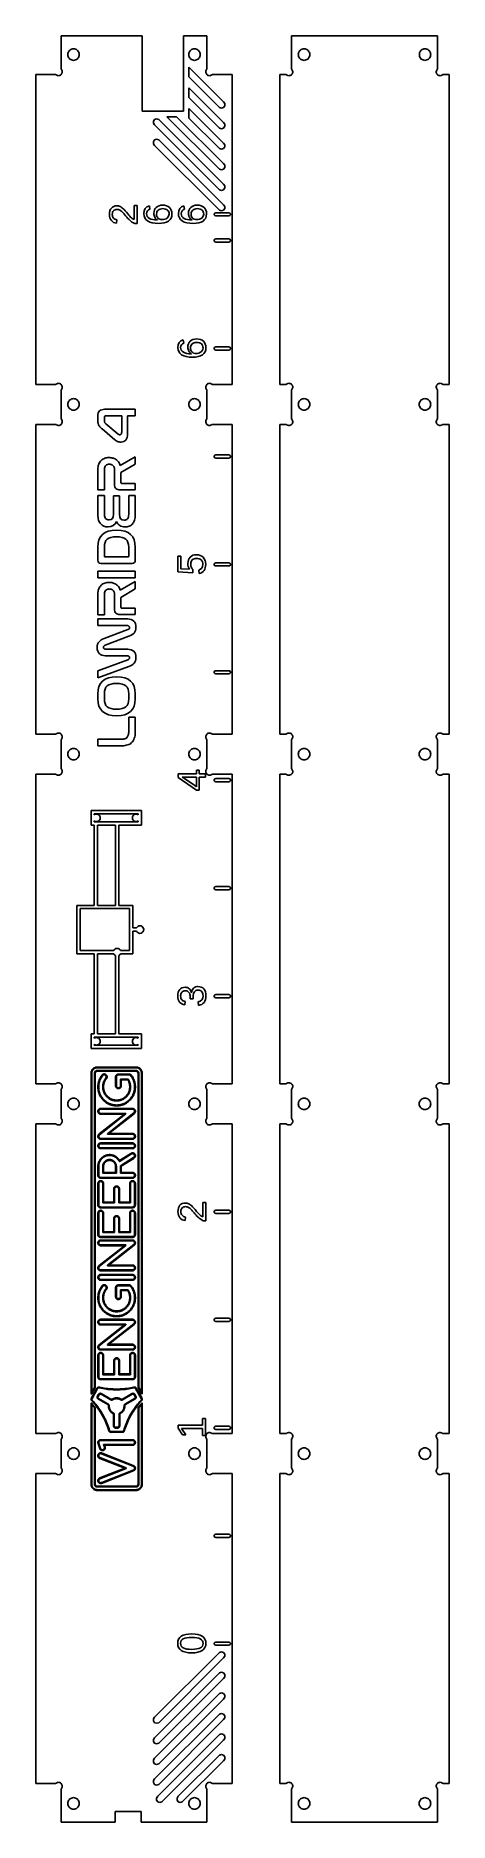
# Model space of a CAD drawing. Header units: metres. Extents: x -91 to 100, y 0 to 828.
import ezdxf

# ---------------------------------------------------------------- set-up
doc = ezdxf.new("R2010")
doc.units = ezdxf.units.M

msp = doc.modelspace()

# ---------------------------------------------------------------- linework, layer by layer
for p, q in [((-41.7, 827.9), (-79.25, 827.9)), ((-79.25, 827.9), (-79.25, 812.361)), ((-41.7, 792.9), (-41.7, 827.9)), ((-11.75, 827.9), (-22.6, 827.9)), ((-22.6, 827.9), (-22.6, 792.9)), ((-11.75, 812.361), (-11.75, 827.9)), ((95, 827.9), (27.5, 827.9)), ((27.5, 827.9), (27.5, 812.361)), ((95, 812.361), (95, 827.9)), ((-76.15, 819.15), (-76.1097, 819.61)), ((-76.1097, 819.61), (-75.9902, 820.056)), ((-75.9902, 820.056), (-75.795, 820.475)), ((-75.795, 820.475), (-75.53, 820.853)), ((-75.53, 820.853), (-75.2034, 821.18)), ((-75.2034, 821.18), (-74.825, 821.445)), ((-74.825, 821.445), (-74.4063, 821.64)), ((-74.4063, 821.64), (-73.9602, 821.76)), ((-73.9602, 821.76), (-73.5, 821.8)), ((-73.5, 821.8), (-73.0398, 821.76)), ((-73.0398, 821.76), (-72.5937, 821.64)), ((-72.5937, 821.64), (-72.175, 821.445)), ((-72.175, 821.445), (-71.7966, 821.18)), ((-71.7966, 821.18), (-71.47, 820.853)), ((-71.47, 820.853), (-71.205, 820.475)), ((-71.205, 820.475), (-71.0098, 820.056)), ((-71.0098, 820.056), (-70.8903, 819.61)), ((-70.8903, 819.61), (-70.85, 819.15)), ((-20.1, 819.646), (-19.9902, 820.056)), ((-20.1, 818.653), (-20.1, 819.646)), ((-19.9902, 820.056), (-19.795, 820.475)), ((-19.795, 820.475), (-19.53, 820.853)), ((-19.53, 820.853), (-19.2034, 821.18)), ((-19.2034, 821.18), (-18.825, 821.445)), ((-18.825, 821.445), (-18.4063, 821.64)), ((-18.4063, 821.64), (-17.9602, 821.76)), ((-17.9602, 821.76), (-17.5, 821.8)), ((-17.5, 821.8), (-17.0398, 821.76)), ((-17.0398, 821.76), (-16.5937, 821.64)), ((-16.5937, 821.64), (-16.175, 821.445)), ((-16.175, 821.445), (-15.7966, 821.18)), ((-15.7966, 821.18), (-15.47, 820.853)), ((-15.47, 820.853), (-15.205, 820.475)), ((-15.205, 820.475), (-15.0098, 820.056)), ((-15.0098, 820.056), (-14.8903, 819.61)), ((-14.8903, 819.61), (-14.85, 819.15)), ((30.6, 819.15), (30.6403, 819.61)), ((30.6403, 819.61), (30.7598, 820.056)), ((30.7598, 820.056), (30.955, 820.475)), ((30.955, 820.475), (31.22, 820.853)), ((31.22, 820.853), (31.5466, 821.18)), ((31.5466, 821.18), (31.925, 821.445)), ((31.925, 821.445), (32.3437, 821.64)), ((32.3437, 821.64), (32.7898, 821.76)), ((32.7898, 821.76), (33.25, 821.8)), ((33.25, 821.8), (33.7102, 821.76)), ((33.7102, 821.76), (34.1563, 821.64)), ((34.1563, 821.64), (34.575, 821.445)), ((34.575, 821.445), (34.9534, 821.18)), ((34.9534, 821.18), (35.28, 820.853)), ((35.28, 820.853), (35.545, 820.475)), ((35.545, 820.475), (35.7402, 820.056)), ((35.7402, 820.056), (35.8597, 819.61)), ((35.8597, 819.61), (35.9, 819.15)), ((86.65, 819.646), (86.7598, 820.056)), ((86.65, 818.653), (86.65, 819.646)), ((86.7598, 820.056), (86.955, 820.475)), ((86.955, 820.475), (87.22, 820.853)), ((87.22, 820.853), (87.5466, 821.18)), ((87.5466, 821.18), (87.925, 821.445)), ((87.925, 821.445), (88.3437, 821.64)), ((88.3437, 821.64), (88.7898, 821.76)), ((88.7898, 821.76), (89.25, 821.8)), ((89.25, 821.8), (89.7102, 821.76)), ((89.7102, 821.76), (90.1563, 821.64)), ((90.1563, 821.64), (90.575, 821.445)), ((90.575, 821.445), (90.9534, 821.18)), ((90.9534, 821.18), (91.28, 820.853)), ((91.28, 820.853), (91.545, 820.475)), ((91.545, 820.475), (91.7402, 820.056)), ((91.7402, 820.056), (91.8597, 819.61)), ((91.8597, 819.61), (91.9, 819.15)), ((-79.25, 812.361), (-79.1274, 812.239)), ((-79.1274, 812.239), (-78.9282, 811.932)), ((-78.9282, 811.932), (-78.7971, 811.59)), ((-78.7971, 811.59), (-78.7398, 811.229)), ((-78.7398, 811.229), (-78.759, 810.864)), ((-76.1097, 818.69), (-76.15, 819.15)), ((-75.9902, 818.244), (-76.1097, 818.69)), ((-75.795, 817.825), (-75.9902, 818.244)), ((-75.53, 817.447), (-75.795, 817.825)), ((-75.2034, 817.12), (-75.53, 817.447)), ((-74.825, 816.855), (-75.2034, 817.12)), ((-74.4063, 816.66), (-74.825, 816.855)), ((-73.9602, 816.54), (-74.4063, 816.66)), ((-73.5, 816.5), (-73.9602, 816.54)), ((-73.0398, 816.54), (-73.5, 816.5)), ((-72.5937, 816.66), (-73.0398, 816.54)), ((-72.175, 816.855), (-72.5937, 816.66)), ((-71.7966, 817.12), (-72.175, 816.855)), ((-71.47, 817.447), (-71.7966, 817.12)), ((-71.205, 817.825), (-71.47, 817.447)), ((-71.0098, 818.244), (-71.205, 817.825)), ((-70.8903, 818.69), (-71.0098, 818.244)), ((-70.85, 819.15), (-70.8903, 818.69)), ((-19.9902, 818.244), (-20.1, 818.653)), ((-20.1, 808.833), (-20.1, 813.267)), ((-20.1, 813.267), (-4.0669, 797.234)), ((-19.795, 817.825), (-19.9902, 818.244)), ((-19.53, 817.447), (-19.795, 817.825)), ((-19.2034, 817.12), (-19.53, 817.447)), ((-18.825, 816.855), (-19.2034, 817.12)), ((-18.4063, 816.66), (-18.825, 816.855)), ((-17.9602, 816.54), (-18.4063, 816.66)), ((-17.5, 816.5), (-17.9602, 816.54)), ((-17.0398, 816.54), (-17.5, 816.5)), ((-16.5937, 816.66), (-17.0398, 816.54)), ((-16.175, 816.855), (-16.5937, 816.66)), ((-15.7966, 817.12), (-16.175, 816.855)), ((-15.47, 817.447), (-15.7966, 817.12)), ((-15.205, 817.825), (-15.47, 817.447)), ((-15.0098, 818.244), (-15.205, 817.825)), ((-14.8903, 818.69), (-15.0098, 818.244)), ((-14.85, 819.15), (-14.8903, 818.69)), ((-12.2602, 811.229), (-12.2029, 811.59)), ((-12.241, 810.864), (-12.2602, 811.229)), ((-12.2029, 811.59), (-12.0718, 811.932)), ((-12.0718, 811.932), (-11.8726, 812.239)), ((-11.8726, 812.239), (-11.75, 812.361)), ((27.5, 812.361), (27.6226, 812.239)), ((27.6226, 812.239), (27.8218, 811.932)), ((27.8218, 811.932), (27.9529, 811.59)), ((27.9529, 811.59), (28.0102, 811.229)), ((28.0102, 811.229), (27.991, 810.864)), ((30.6403, 818.69), (30.6, 819.15)), ((30.7598, 818.244), (30.6403, 818.69)), ((30.955, 817.825), (30.7598, 818.244)), ((31.22, 817.447), (30.955, 817.825)), ((31.5466, 817.12), (31.22, 817.447)), ((31.925, 816.855), (31.5466, 817.12)), ((32.3437, 816.66), (31.925, 816.855)), ((32.7898, 816.54), (32.3437, 816.66)), ((33.25, 816.5), (32.7898, 816.54)), ((33.7102, 816.54), (33.25, 816.5)), ((34.1563, 816.66), (33.7102, 816.54)), ((34.575, 816.855), (34.1563, 816.66)), ((34.9534, 817.12), (34.575, 816.855)), ((35.28, 817.447), (34.9534, 817.12)), ((35.545, 817.825), (35.28, 817.447)), ((35.7402, 818.244), (35.545, 817.825)), ((35.8597, 818.69), (35.7402, 818.244)), ((35.9, 819.15), (35.8597, 818.69)), ((86.7598, 818.244), (86.65, 818.653)), ((86.955, 817.825), (86.7598, 818.244)), ((87.22, 817.447), (86.955, 817.825)), ((87.5466, 817.12), (87.22, 817.447)), ((87.925, 816.855), (87.5466, 817.12)), ((88.3437, 816.66), (87.925, 816.855)), ((88.7898, 816.54), (88.3437, 816.66)), ((89.25, 816.5), (88.7898, 816.54)), ((89.7102, 816.54), (89.25, 816.5)), ((90.1563, 816.66), (89.7102, 816.54)), ((90.575, 816.855), (90.1563, 816.66)), ((90.9534, 817.12), (90.575, 816.855)), ((91.28, 817.447), (90.9534, 817.12)), ((91.545, 817.825), (91.28, 817.447)), ((91.7402, 818.244), (91.545, 817.825)), ((91.8597, 818.69), (91.7402, 818.244)), ((91.9, 819.15), (91.8597, 818.69)), ((94.4898, 811.229), (94.5471, 811.59)), ((94.509, 810.864), (94.4898, 811.229)), ((94.5471, 811.59), (94.6782, 811.932)), ((94.6782, 811.932), (94.8774, 812.239)), ((94.8774, 812.239), (95, 812.361)), ((-81.7113, 809.9), (-91, 809.9)), ((-91, 809.9), (-91, 666.37)), ((-81.5887, 809.777), (-81.7113, 809.9)), ((-81.2819, 809.578), (-81.5887, 809.777)), ((-80.9404, 809.447), (-81.2819, 809.578)), ((-80.579, 809.39), (-80.9404, 809.447)), ((-80.2137, 809.409), (-80.579, 809.39)), ((-79.8603, 809.504), (-80.2137, 809.409)), ((-79.5343, 809.67), (-79.8603, 809.504)), ((-79.25, 809.9), (-79.5343, 809.67)), ((-79.0198, 810.184), (-79.25, 809.9)), ((-78.8537, 810.51), (-79.0198, 810.184)), ((-78.759, 810.864), (-78.8537, 810.51)), ((-5.9331, 794.666), (-20.1, 808.833)), ((-20.1, 799.308), (-20.1, 803.742)), ((-20.1, 803.742), (-4.0669, 787.709)), ((-12.1463, 810.51), (-12.241, 810.864)), ((-11.9802, 810.184), (-12.1463, 810.51)), ((-11.75, 809.9), (-11.9802, 810.184)), ((-11.4657, 809.67), (-11.75, 809.9)), ((-11.1397, 809.504), (-11.4657, 809.67)), ((-10.7863, 809.409), (-11.1397, 809.504)), ((-10.421, 809.39), (-10.7863, 809.409)), ((-10.0596, 809.447), (-10.421, 809.39)), ((-9.7181, 809.578), (-10.0596, 809.447)), ((-9.4113, 809.777), (-9.7181, 809.578)), ((-9.2887, 809.9), (-9.4113, 809.777)), ((0, 809.9), (-9.2887, 809.9)), ((0, 666.37), (0, 809.9)), ((25.0387, 809.9), (22, 809.9)), ((22, 809.9), (22, 666.37)), ((25.1613, 809.777), (25.0387, 809.9)), ((25.4681, 809.578), (25.1613, 809.777)), ((25.8096, 809.447), (25.4681, 809.578)), ((26.171, 809.39), (25.8096, 809.447)), ((26.5363, 809.409), (26.171, 809.39)), ((26.8897, 809.504), (26.5363, 809.409)), ((27.2157, 809.67), (26.8897, 809.504)), ((27.5, 809.9), (27.2157, 809.67)), ((27.7302, 810.184), (27.5, 809.9)), ((27.8963, 810.51), (27.7302, 810.184)), ((27.991, 810.864), (27.8963, 810.51)), ((94.6037, 810.51), (94.509, 810.864)), ((94.7698, 810.184), (94.6037, 810.51)), ((95, 809.9), (94.7698, 810.184)), ((95.2843, 809.67), (95, 809.9)), ((95.6103, 809.504), (95.2843, 809.67)), ((95.9637, 809.409), (95.6103, 809.504)), ((96.329, 809.39), (95.9637, 809.409)), ((96.6904, 809.447), (96.329, 809.39)), ((97.0319, 809.578), (96.6904, 809.447)), ((97.3387, 809.777), (97.0319, 809.578)), ((97.4613, 809.9), (97.3387, 809.777)), ((100.5, 809.9), (97.4613, 809.9)), ((100.5, 666.37), (100.5, 809.9)), ((-5.9331, 785.141), (-20.1, 799.308)), ((-5, 794.363), (-5.9331, 794.666)), ((-4.0669, 794.666), (-5, 794.363)), ((-4.0669, 797.234), (-3.4902, 796.441)), ((-3.4902, 795.459), (-4.0669, 794.666)), ((-3.4902, 796.441), (-3.4902, 795.459)), ((-22.6, 792.9), (-41.7, 792.9)), ((-36.5098, 788.341), (-35.9331, 789.134)), ((-36.5098, 787.359), (-36.5098, 788.341)), ((-35.9331, 786.566), (-36.5098, 787.359)), ((-35.9331, 789.134), (-35, 789.437)), ((-5.9331, 756.566), (-35.9331, 786.566)), ((-35, 789.437), (-34.0669, 789.134)), ((-34.0669, 789.134), (-4.0669, 759.134)), ((-5.9331, 766.091), (-30.2424, 790.4)), ((-30.2424, 790.4), (-25.8076, 790.4)), ((-25.8076, 790.4), (-4.0669, 768.659)), ((-5.9331, 775.616), (-20.2174, 789.9)), ((-20.2174, 789.9), (-20.1, 789.9)), ((-20.1, 789.9), (-20.1, 794.217)), ((-20.1, 794.217), (-4.0669, 778.184)), ((-4.0669, 787.709), (-3.4902, 786.916)), ((-3.4902, 786.916), (-3.4902, 785.934)), ((-36.5098, 778.816), (-35.9331, 779.609)), ((-36.5098, 777.834), (-36.5098, 778.816)), ((-35.9331, 779.609), (-35, 779.912)), ((-35, 779.912), (-34.0669, 779.609)), ((-34.0669, 779.609), (-4.0669, 749.609)), ((-5, 784.837), (-5.9331, 785.141)), ((-4.0669, 785.141), (-5, 784.837)), ((-3.4902, 785.934), (-4.0669, 785.141)), ((-4.0669, 778.184), (-3.4902, 777.391)), ((-35.9331, 777.041), (-36.5098, 777.834)), ((-5.9331, 747.041), (-35.9331, 777.041)), ((-5, 775.312), (-5.9331, 775.616)), ((-4.0669, 775.616), (-5, 775.312)), ((-3.4902, 776.409), (-4.0669, 775.616)), ((-3.4902, 777.391), (-3.4902, 776.409)), ((-5, 765.788), (-5.9331, 766.091)), ((-4.0669, 766.091), (-5, 765.788)), ((-4.0669, 768.659), (-3.4902, 767.866)), ((-3.4902, 766.884), (-4.0669, 766.091)), ((-3.4902, 767.866), (-3.4902, 766.884)), ((-5, 756.262), (-5.9331, 756.566)), ((-4.0669, 756.566), (-5, 756.262)), ((-4.0669, 759.134), (-3.4902, 758.341)), ((-3.4902, 757.359), (-4.0669, 756.566)), ((-3.4902, 758.341), (-3.4902, 757.359)), ((-56.8917, 745.142), (-56.8353, 746.044)), ((-56.8355, 744.31), (-56.8917, 745.142)), ((-56.8353, 746.044), (-56.6659, 746.835)), ((-56.6659, 746.835), (-56.3838, 747.515)), ((-56.3838, 747.515), (-55.9887, 748.085)), ((-55.9887, 748.085), (-55.4897, 748.535)), ((-55.526, 745.656), (-55.5619, 745.142)), ((-55.5619, 745.142), (-55.5268, 744.648)), ((-55.4182, 746.11), (-55.526, 745.656)), ((-55.4897, 748.535), (-54.8959, 748.856)), ((-55.2384, 746.505), (-55.4182, 746.11)), ((-54.9869, 746.84), (-55.2384, 746.505)), ((-54.6701, 747.108), (-54.9869, 746.84)), ((-54.8959, 748.856), (-54.2071, 749.049)), ((-54.295, 747.299), (-54.6701, 747.108)), ((-53.8614, 747.413), (-54.295, 747.299)), ((-54.2071, 749.049), (-53.4234, 749.114)), ((-53.3694, 747.451), (-53.8614, 747.413)), ((-53.4234, 749.114), (-53.0556, 749.093)), ((-52.9932, 747.429), (-53.3694, 747.451)), ((-53.0556, 749.093), (-52.6889, 749.029)), ((-52.6372, 747.363), (-52.9932, 747.429)), ((-52.6889, 749.029), (-52.3233, 748.924)), ((-52.3014, 747.252), (-52.6372, 747.363)), ((-52.3233, 748.924), (-51.9588, 748.777)), ((-51.9857, 747.096), (-52.3014, 747.252)), ((-51.6836, 746.905), (-51.9857, 747.096)), ((-51.9588, 748.777), (-51.5949, 748.588)), ((-51.3882, 746.686), (-51.6836, 746.905)), ((-51.5949, 748.588), (-51.231, 748.358)), ((-51.0996, 746.44), (-51.3882, 746.686)), ((-51.231, 748.358), (-50.8671, 748.087)), ((-50.8176, 746.166), (-51.0996, 746.44)), ((-50.8671, 748.087), (-50.5032, 747.775)), ((-50.5391, 745.87), (-50.8176, 746.166)), ((-50.2606, 745.557), (-50.5391, 745.87)), ((-50.5032, 747.775), (-50.0893, 747.367)), ((-49.9821, 745.226), (-50.2606, 745.557)), ((-50.0893, 747.367), (-49.5755, 746.807)), ((-49.7036, 744.877), (-49.9821, 745.226)), ((-49.5755, 746.807), (-48.9617, 746.095)), ((-48.9617, 746.095), (-48.2479, 745.232)), ((-48.2479, 745.232), (-47.836, 744.742)), ((-45.4176, 742.707), (-45.4176, 749.311)), ((-45.4176, 749.311), (-44.0429, 749.311)), ((-44.0429, 749.311), (-44.0429, 740.928)), ((-40.9569, 745.466), (-40.7957, 746.766)), ((-40.8468, 744.441), (-40.9569, 745.466)), ((-40.7957, 746.766), (-40.3122, 747.802)), ((-40.3122, 747.802), (-39.5064, 748.572)), ((-39.5484, 746.181), (-39.645, 745.448)), ((-39.645, 745.448), (-39.5644, 744.795)), ((-39.2587, 746.773), (-39.5484, 746.181)), ((-39.5064, 748.572), (-38.3782, 749.078)), ((-38.7758, 747.223), (-39.2587, 746.773)), ((-38.0997, 747.532), (-38.7758, 747.223)), ((-38.3782, 749.078), (-38.0997, 747.532)), ((-36.2936, 745.618), (-36.2251, 746.449)), ((-36.2669, 745.116), (-36.2936, 745.618)), ((-36.1869, 744.643), (-36.2669, 745.116)), ((-36.2251, 746.449), (-36.0195, 747.19)), ((-36.0195, 747.19), (-35.677, 747.84)), ((-35.677, 747.84), (-35.1974, 748.399)), ((-35.1974, 748.399), (-34.6021, 748.849)), ((-34.998, 745.801), (-35.0446, 745.232)), ((-35.0446, 745.232), (-35.0033, 744.693)), ((-34.8582, 746.304), (-34.998, 745.801)), ((-34.6251, 746.74), (-34.8582, 746.304)), ((-34.2988, 747.11), (-34.6251, 746.74)), ((-34.6021, 748.849), (-33.9125, 749.171)), ((-33.8866, 747.405), (-34.2988, 747.11)), ((-33.9125, 749.171), (-33.1286, 749.364)), ((-33.3958, 747.615), (-33.8866, 747.405)), ((-32.8264, 747.742), (-33.3958, 747.615)), ((-33.1286, 749.364), (-32.2503, 749.428)), ((-32.1784, 747.784), (-32.8264, 747.742)), ((-32.2503, 749.428), (-31.3012, 749.36)), ((-31.5278, 747.742), (-32.1784, 747.784)), ((-30.9508, 747.618), (-31.5278, 747.742)), ((-31.3012, 749.36), (-30.4577, 749.156)), ((-30.4473, 747.41), (-30.9508, 747.618)), ((-30.4577, 749.156), (-29.7198, 748.816)), ((-30.0174, 747.119), (-30.4473, 747.41)), ((-29.6735, 746.755), (-30.0174, 747.119)), ((-29.7198, 748.816), (-29.0874, 748.341)), ((-29.4278, 746.328), (-29.6735, 746.755)), ((-29.2805, 745.839), (-29.4278, 746.328)), ((-29.2897, 744.745), (-29.2313, 745.286)), ((-29.2313, 745.286), (-29.2805, 745.839)), ((-29.0874, 748.341), (-28.5804, 747.746)), ((-28.5804, 747.746), (-28.2182, 747.047)), ((-28.2182, 747.047), (-28.0009, 746.245)), ((-27.9285, 745.34), (-28.0278, 744.334)), ((-28.0009, 746.245), (-27.9285, 745.34)), ((-24.9344, 745.466), (-24.7732, 746.766)), ((-24.8243, 744.441), (-24.9344, 745.466)), ((-24.7732, 746.766), (-24.2897, 747.802)), ((-24.2897, 747.802), (-23.4839, 748.572)), ((-23.5259, 746.181), (-23.6225, 745.448)), ((-23.6225, 745.448), (-23.5419, 744.795)), ((-23.2362, 746.773), (-23.5259, 746.181)), ((-23.4839, 748.572), (-22.3557, 749.078)), ((-22.7533, 747.223), (-23.2362, 746.773)), ((-22.0772, 747.532), (-22.7533, 747.223)), ((-22.3557, 749.078), (-22.0772, 747.532)), ((-20.2711, 745.618), (-20.2025, 746.449)), ((-20.2444, 745.116), (-20.2711, 745.618)), ((-20.1644, 744.643), (-20.2444, 745.116)), ((-20.2025, 746.449), (-19.997, 747.19)), ((-19.997, 747.19), (-19.6545, 747.84)), ((-19.6545, 747.84), (-19.1749, 748.399)), ((-19.1749, 748.399), (-18.5796, 748.849)), ((-18.9755, 745.801), (-19.0221, 745.232)), ((-19.0221, 745.232), (-18.9808, 744.693)), ((-18.8356, 746.304), (-18.9755, 745.801)), ((-18.6026, 746.74), (-18.8356, 746.304)), ((-18.2763, 747.11), (-18.6026, 746.74)), ((-18.5796, 748.849), (-17.89, 749.171)), ((-17.8641, 747.405), (-18.2763, 747.11)), ((-17.89, 749.171), (-17.1061, 749.364)), ((-17.3733, 747.615), (-17.8641, 747.405)), ((-16.8039, 747.742), (-17.3733, 747.615)), ((-17.1061, 749.364), (-16.2278, 749.428)), ((-16.1559, 747.784), (-16.8039, 747.742)), ((-16.2278, 749.428), (-15.2787, 749.36)), ((-15.5053, 747.742), (-16.1559, 747.784)), ((-14.9283, 747.618), (-15.5053, 747.742)), ((-15.2787, 749.36), (-14.4352, 749.156)), ((-14.4248, 747.41), (-14.9283, 747.618)), ((-14.4352, 749.156), (-13.6973, 748.816)), ((-13.9949, 747.119), (-14.4248, 747.41)), ((-13.651, 746.755), (-13.9949, 747.119)), ((-13.6973, 748.816), (-13.0649, 748.341)), ((-13.4053, 746.328), (-13.651, 746.755)), ((-13.2579, 745.839), (-13.4053, 746.328)), ((-13.2672, 744.745), (-13.2088, 745.286)), ((-13.2088, 745.286), (-13.2579, 745.839)), ((-13.0649, 748.341), (-12.5579, 747.746)), ((-12.5579, 747.746), (-12.1957, 747.047)), ((-12.1957, 747.047), (-11.9784, 746.245)), ((-11.9059, 745.34), (-12.0053, 744.334)), ((-11.9784, 746.245), (-11.9059, 745.34)), ((-8.3008, 745.382), (-8.0283, 745.757)), ((-8.3008, 744.918), (-8.3008, 745.382)), ((-8.0283, 744.543), (-8.3008, 744.918)), ((-8.0283, 745.757), (-7.5875, 745.9)), ((-7.5875, 745.9), (-1.5875, 745.9)), ((-5, 746.738), (-5.9331, 747.041)), ((-4.0669, 747.041), (-5, 746.738)), ((-4.0669, 749.609), (-3.4902, 748.816)), ((-3.4902, 747.834), (-4.0669, 747.041)), ((-3.4902, 748.816), (-3.4902, 747.834)), ((-1.5875, 745.9), (-1.1467, 745.757)), ((-1.1467, 745.757), (-0.8742, 745.382)), ((-0.8742, 744.918), (-1.1467, 744.543)), ((-0.8742, 745.382), (-0.8742, 744.918)), ((-56.667, 743.557), (-56.8355, 744.31)), ((-56.3862, 742.884), (-56.667, 743.557)), ((-55.9931, 742.289), (-56.3862, 742.884)), ((-55.5051, 741.793), (-55.9931, 742.289)), ((-55.5268, 744.648), (-55.4215, 744.2)), ((-54.9396, 741.412), (-55.5051, 741.793)), ((-55.4215, 744.2), (-55.246, 743.797)), ((-55.246, 743.797), (-55.0002, 743.439)), ((-55.0002, 743.439), (-54.6911, 743.139)), ((-54.2966, 741.148), (-54.9396, 741.412)), ((-54.6911, 743.139), (-54.3253, 742.908)), ((-54.3253, 742.908), (-53.9027, 742.746)), ((-53.5761, 741), (-54.2966, 741.148)), ((-53.9027, 742.746), (-53.4234, 742.653)), ((-53.4234, 742.653), (-53.5761, 741)), ((-49.4191, 744.519), (-49.7036, 744.877)), ((-49.1229, 744.159), (-49.4191, 744.519)), ((-48.8149, 743.798), (-49.1229, 744.159)), ((-48.495, 743.435), (-48.8149, 743.798)), ((-48.1598, 743.075), (-48.495, 743.435)), ((-47.8054, 742.724), (-48.1598, 743.075)), ((-47.836, 744.742), (-47.4449, 744.304)), ((-47.432, 742.381), (-47.8054, 742.724)), ((-47.4449, 744.304), (-47.0745, 743.92)), ((-47.0394, 742.047), (-47.432, 742.381)), ((-47.0745, 743.92), (-46.725, 743.588)), ((-46.6219, 741.729), (-47.0394, 742.047)), ((-46.725, 743.588), (-46.3889, 743.304)), ((-46.1735, 741.437), (-46.6219, 741.729)), ((-46.3889, 743.304), (-46.0589, 743.062)), ((-45.6942, 741.17), (-46.1735, 741.437)), ((-46.0589, 743.062), (-45.7352, 742.863)), ((-45.7352, 742.863), (-45.4176, 742.707)), ((-45.184, 740.928), (-45.6942, 741.17)), ((-44.0429, 740.928), (-45.184, 740.928)), ((-40.5166, 743.541), (-40.8468, 744.441)), ((-39.9662, 742.765), (-40.5166, 743.541)), ((-39.1957, 742.114), (-39.9662, 742.765)), ((-39.5644, 744.795), (-39.3227, 744.22)), ((-39.3227, 744.22), (-38.9198, 743.723)), ((-38.2197, 741.599), (-39.1957, 742.114)), ((-38.9198, 743.723), (-38.3557, 743.305)), ((-38.3557, 743.305), (-37.6388, 742.973)), ((-37.0528, 741.231), (-38.2197, 741.599)), ((-37.6388, 742.973), (-36.7776, 742.735)), ((-35.6949, 741.011), (-37.0528, 741.231)), ((-36.7776, 742.735), (-35.7722, 742.593)), ((-36.0535, 744.2), (-36.1869, 744.643)), ((-35.8668, 743.785), (-36.0535, 744.2)), ((-35.629, 743.408), (-35.8668, 743.785)), ((-35.7722, 742.593), (-34.6223, 742.545)), ((-34.1461, 740.937), (-35.6949, 741.011)), ((-35.3423, 743.076), (-35.629, 743.408)), ((-35.0067, 742.788), (-35.3423, 743.076)), ((-34.6223, 742.545), (-35.0067, 742.788)), ((-35.0033, 744.693), (-34.8795, 744.209)), ((-34.8795, 744.209), (-34.6732, 743.779)), ((-34.6732, 743.779), (-34.3842, 743.404)), ((-34.3842, 743.404), (-34.0229, 743.099)), ((-32.718, 741.008), (-34.1461, 740.937)), ((-34.0229, 743.099), (-33.5992, 742.881)), ((-33.5992, 742.881), (-33.1131, 742.751)), ((-33.1131, 742.751), (-32.5648, 742.707)), ((-31.4708, 741.22), (-32.718, 741.008)), ((-32.5648, 742.707), (-31.8656, 742.752)), ((-31.8656, 742.752), (-31.2327, 742.888)), ((-30.4043, 741.574), (-31.4708, 741.22)), ((-31.2327, 742.888), (-30.6661, 743.114)), ((-30.6661, 743.114), (-30.1657, 743.43)), ((-29.5187, 742.069), (-30.4043, 741.574)), ((-30.1657, 743.43), (-29.7569, 743.818)), ((-29.7569, 743.818), (-29.4649, 744.256)), ((-28.823, 742.698), (-29.5187, 742.069)), ((-29.4649, 744.256), (-29.2897, 744.745)), ((-28.326, 743.453), (-28.823, 742.698)), ((-28.0278, 744.334), (-28.326, 743.453)), ((-24.4941, 743.541), (-24.8243, 744.441)), ((-23.9437, 742.765), (-24.4941, 743.541)), ((-23.1732, 742.114), (-23.9437, 742.765)), ((-23.5419, 744.795), (-23.3002, 744.22)), ((-23.3002, 744.22), (-22.8972, 743.723)), ((-22.1972, 741.599), (-23.1732, 742.114)), ((-22.8972, 743.723), (-22.3332, 743.305)), ((-22.3332, 743.305), (-21.6163, 742.973)), ((-21.0303, 741.231), (-22.1972, 741.599)), ((-21.6163, 742.973), (-20.7551, 742.735)), ((-19.6724, 741.011), (-21.0303, 741.231)), ((-20.7551, 742.735), (-19.7496, 742.593)), ((-20.031, 744.2), (-20.1644, 744.643)), ((-19.8443, 743.785), (-20.031, 744.2)), ((-19.6064, 743.408), (-19.8443, 743.785)), ((-19.7496, 742.593), (-18.5998, 742.545)), ((-18.1236, 740.937), (-19.6724, 741.011)), ((-19.3198, 743.076), (-19.6064, 743.408)), ((-18.9842, 742.788), (-19.3198, 743.076)), ((-18.5998, 742.545), (-18.9842, 742.788)), ((-18.9808, 744.693), (-18.857, 744.209)), ((-18.857, 744.209), (-18.6507, 743.779)), ((-18.6507, 743.779), (-18.3617, 743.404)), ((-18.3617, 743.404), (-18.0004, 743.099)), ((-16.6955, 741.008), (-18.1236, 740.937)), ((-18.0004, 743.099), (-17.5767, 742.881)), ((-17.5767, 742.881), (-17.0906, 742.751)), ((-17.0906, 742.751), (-16.5422, 742.707)), ((-15.4483, 741.22), (-16.6955, 741.008)), ((-16.5422, 742.707), (-15.8431, 742.752)), ((-15.8431, 742.752), (-15.2102, 742.888)), ((-14.3818, 741.574), (-15.4483, 741.22)), ((-15.2102, 742.888), (-14.6436, 743.114)), ((-14.6436, 743.114), (-14.1432, 743.43)), ((-13.4962, 742.069), (-14.3818, 741.574)), ((-14.1432, 743.43), (-13.7344, 743.818)), ((-13.7344, 743.818), (-13.4424, 744.256)), ((-12.8005, 742.698), (-13.4962, 742.069)), ((-13.4424, 744.256), (-13.2672, 744.745)), ((-12.3035, 743.453), (-12.8005, 742.698)), ((-12.0053, 744.334), (-12.3035, 743.453)), ((-7.5875, 744.4), (-8.0283, 744.543)), ((-1.5875, 744.4), (-7.5875, 744.4)), ((-1.1467, 744.543), (-1.5875, 744.4)), ((-8.3008, 733.232), (-8.0283, 733.607)), ((-8.3008, 732.768), (-8.3008, 733.232)), ((-8.0283, 732.393), (-8.3008, 732.768)), ((-8.0283, 733.607), (-7.5875, 733.75)), ((-7.5875, 732.25), (-8.0283, 732.393)), ((-7.5875, 733.75), (-1.5875, 733.75)), ((-1.5875, 732.25), (-7.5875, 732.25)), ((-1.5875, 733.75), (-1.1467, 733.607)), ((-1.1467, 732.393), (-1.5875, 732.25)), ((-1.1467, 733.607), (-0.8742, 733.232)), ((-0.8742, 732.768), (-1.1467, 732.393)), ((-0.8742, 733.232), (-0.8742, 732.768)), ((-23.7789, 686.572), (-22.6507, 687.078)), ((-22.6507, 687.078), (-22.3722, 685.532)), ((-18.8746, 686.849), (-18.1851, 687.171)), ((-18.1851, 687.171), (-17.4011, 687.364)), ((-17.4011, 687.364), (-16.5228, 687.428)), ((-16.5228, 687.428), (-15.5737, 687.36)), ((-15.5737, 687.36), (-14.7302, 687.156)), ((-14.7302, 687.156), (-13.9923, 686.816)), ((-25.2294, 683.466), (-25.0683, 684.766)), ((-25.1193, 682.441), (-25.2294, 683.466)), ((-24.7891, 681.541), (-25.1193, 682.441)), ((-25.0683, 684.766), (-24.5847, 685.802)), ((-24.2387, 680.765), (-24.7891, 681.541)), ((-24.5847, 685.802), (-23.7789, 686.572)), ((-23.4682, 680.114), (-24.2387, 680.765)), ((-23.821, 684.181), (-23.9175, 683.448)), ((-23.9175, 683.448), (-23.8369, 682.795)), ((-23.8369, 682.795), (-23.5952, 682.22)), ((-23.5312, 684.773), (-23.821, 684.181)), ((-23.5952, 682.22), (-23.1923, 681.723)), ((-23.0483, 685.223), (-23.5312, 684.773)), ((-22.4922, 679.599), (-23.4682, 680.114)), ((-23.1923, 681.723), (-22.6282, 681.305)), ((-22.3722, 685.532), (-23.0483, 685.223)), ((-22.6282, 681.305), (-21.9113, 680.973)), ((-21.3253, 679.231), (-22.4922, 679.599)), ((-21.9113, 680.973), (-21.0502, 680.735)), ((-19.9674, 679.011), (-21.3253, 679.231)), ((-21.0502, 680.735), (-20.0447, 680.593)), ((-20.5661, 683.618), (-20.4976, 684.449)), ((-20.5394, 683.116), (-20.5661, 683.618)), ((-20.4594, 682.643), (-20.5394, 683.116)), ((-20.4976, 684.449), (-20.292, 685.19)), ((-20.326, 682.2), (-20.4594, 682.643)), ((-20.1393, 681.785), (-20.326, 682.2)), ((-20.292, 685.19), (-19.9495, 685.84)), ((-19.9015, 681.408), (-20.1393, 681.785)), ((-20.0447, 680.593), (-18.8949, 680.545)), ((-18.4187, 678.937), (-19.9674, 679.011)), ((-19.9495, 685.84), (-19.4699, 686.399)), ((-19.6148, 681.076), (-19.9015, 681.408)), ((-19.2793, 680.788), (-19.6148, 681.076)), ((-19.4699, 686.399), (-18.8746, 686.849)), ((-19.2705, 683.801), (-19.3171, 683.232)), ((-19.3171, 683.232), (-19.2759, 682.693)), ((-18.8949, 680.545), (-19.2793, 680.788)), ((-19.2759, 682.693), (-19.152, 682.209)), ((-19.1307, 684.304), (-19.2705, 683.801)), ((-19.152, 682.209), (-18.9457, 681.779)), ((-18.8976, 684.74), (-19.1307, 684.304)), ((-18.9457, 681.779), (-18.6568, 681.404)), ((-18.5713, 685.11), (-18.8976, 684.74)), ((-18.6568, 681.404), (-18.2954, 681.099)), ((-18.1591, 685.405), (-18.5713, 685.11)), ((-16.9906, 679.008), (-18.4187, 678.937)), ((-18.2954, 681.099), (-17.8717, 680.881)), ((-17.6683, 685.615), (-18.1591, 685.405)), ((-17.8717, 680.881), (-17.3857, 680.751)), ((-17.0989, 685.742), (-17.6683, 685.615)), ((-17.3857, 680.751), (-16.8373, 680.707)), ((-16.4509, 685.784), (-17.0989, 685.742)), ((-15.7433, 679.22), (-16.9906, 679.008)), ((-16.8373, 680.707), (-16.1381, 680.752)), ((-15.8003, 685.742), (-16.4509, 685.784)), ((-16.1381, 680.752), (-15.5052, 680.888)), ((-15.2233, 685.618), (-15.8003, 685.742)), ((-14.6768, 679.574), (-15.7433, 679.22)), ((-15.5052, 680.888), (-14.9386, 681.114)), ((-14.7198, 685.41), (-15.2233, 685.618)), ((-14.9386, 681.114), (-14.4382, 681.43)), ((-14.2899, 685.119), (-14.7198, 685.41)), ((-13.7912, 680.069), (-14.6768, 679.574)), ((-14.4382, 681.43), (-14.0294, 681.818)), ((-13.946, 684.755), (-14.2899, 685.119)), ((-14.0294, 681.818), (-13.7374, 682.256)), ((-13.9923, 686.816), (-13.3599, 686.341)), ((-13.7004, 684.328), (-13.946, 684.755)), ((-13.0955, 680.698), (-13.7912, 680.069)), ((-13.7374, 682.256), (-13.5622, 682.745)), ((-13.553, 683.839), (-13.7004, 684.328)), ((-13.5622, 682.745), (-13.5038, 683.286)), ((-13.5038, 683.286), (-13.553, 683.839)), ((-13.3599, 686.341), (-12.8529, 685.746)), ((-12.5985, 681.453), (-13.0955, 680.698)), ((-12.8529, 685.746), (-12.4907, 685.047)), ((-12.3004, 682.334), (-12.5985, 681.453)), ((-12.4907, 685.047), (-12.2734, 684.245)), ((-12.201, 683.34), (-12.3004, 682.334)), ((-12.2734, 684.245), (-12.201, 683.34)), ((-8.3008, 683.232), (-8.0283, 683.607)), ((-8.3008, 682.768), (-8.3008, 683.232)), ((-8.0283, 682.393), (-8.3008, 682.768)), ((-8.0283, 683.607), (-7.5875, 683.75)), ((-7.5875, 682.25), (-8.0283, 682.393)), ((-7.5875, 683.75), (-1.5875, 683.75)), ((-1.5875, 682.25), (-7.5875, 682.25)), ((-1.5875, 683.75), (-1.1467, 683.607)), ((-1.1467, 682.393), (-1.5875, 682.25)), ((-1.1467, 683.607), (-0.8742, 683.232)), ((-0.8742, 682.768), (-1.1467, 682.393)), ((-0.8742, 683.232), (-0.8742, 682.768)), ((-91, 666.37), (-81.7113, 666.37)), ((-81.7113, 666.37), (-81.5887, 666.493)), ((-81.5887, 666.493), (-81.2819, 666.692)), ((-81.2819, 666.692), (-80.9404, 666.823)), ((-80.9404, 666.823), (-80.579, 666.88)), ((-80.579, 666.88), (-80.2137, 666.861)), ((-80.2137, 666.861), (-79.8603, 666.766)), ((-79.8603, 666.766), (-79.5343, 666.6)), ((-79.5343, 666.6), (-79.25, 666.37)), ((-79.25, 666.37), (-79.0198, 666.086)), ((-79.1274, 664.031), (-79.25, 663.909)), ((-79.25, 663.909), (-79.25, 650.331)), ((-78.9282, 664.338), (-79.1274, 664.031)), ((-79.0198, 666.086), (-78.8537, 665.76)), ((-78.7971, 664.68), (-78.9282, 664.338)), ((-78.8537, 665.76), (-78.759, 665.406)), ((-78.7398, 665.041), (-78.7971, 664.68)), ((-78.759, 665.406), (-78.7398, 665.041)), ((-12.2602, 665.041), (-12.241, 665.406)), ((-12.2029, 664.68), (-12.2602, 665.041)), ((-12.241, 665.406), (-12.1463, 665.76)), ((-12.0718, 664.338), (-12.2029, 664.68)), ((-12.1463, 665.76), (-11.9802, 666.086)), ((-11.8726, 664.031), (-12.0718, 664.338)), ((-11.9802, 666.086), (-11.75, 666.37)), ((-11.75, 663.909), (-11.8726, 664.031)), ((-11.75, 666.37), (-11.4657, 666.6)), ((-11.75, 650.331), (-11.75, 663.909)), ((-11.4657, 666.6), (-11.1397, 666.766)), ((-11.1397, 666.766), (-10.7863, 666.861)), ((-10.7863, 666.861), (-10.421, 666.88)), ((-10.421, 666.88), (-10.0596, 666.823)), ((-10.0596, 666.823), (-9.7181, 666.692)), ((-9.7181, 666.692), (-9.4113, 666.493)), ((-9.4113, 666.493), (-9.2887, 666.37)), ((-9.2887, 666.37), (0, 666.37)), ((22, 666.37), (25.0387, 666.37)), ((25.0387, 666.37), (25.1613, 666.493)), ((25.1613, 666.493), (25.4681, 666.692)), ((25.4681, 666.692), (25.8096, 666.823)), ((25.8096, 666.823), (26.171, 666.88)), ((26.171, 666.88), (26.5363, 666.861)), ((26.5363, 666.861), (26.8897, 666.766)), ((26.8897, 666.766), (27.2157, 666.6)), ((27.2157, 666.6), (27.5, 666.37)), ((27.5, 666.37), (27.7302, 666.086)), ((27.6226, 664.031), (27.5, 663.909)), ((27.5, 663.909), (27.5, 650.331)), ((27.8218, 664.338), (27.6226, 664.031)), ((27.7302, 666.086), (27.8963, 665.76)), ((27.9529, 664.68), (27.8218, 664.338)), ((27.8963, 665.76), (27.991, 665.406)), ((28.0102, 665.041), (27.9529, 664.68)), ((27.991, 665.406), (28.0102, 665.041)), ((94.4898, 665.041), (94.509, 665.406)), ((94.5471, 664.68), (94.4898, 665.041)), ((94.509, 665.406), (94.6037, 665.76)), ((94.6782, 664.338), (94.5471, 664.68)), ((94.6037, 665.76), (94.7698, 666.086)), ((94.8774, 664.031), (94.6782, 664.338)), ((94.7698, 666.086), (95, 666.37)), ((95, 663.909), (94.8774, 664.031)), ((95, 666.37), (95.2843, 666.6)), ((95, 650.331), (95, 663.909)), ((95.2843, 666.6), (95.6103, 666.766)), ((95.6103, 666.766), (95.9637, 666.861)), ((95.9637, 666.861), (96.329, 666.88)), ((96.329, 666.88), (96.6904, 666.823)), ((96.6904, 666.823), (97.0319, 666.692)), ((97.0319, 666.692), (97.3387, 666.493)), ((97.3387, 666.493), (97.4613, 666.37)), ((97.4613, 666.37), (100.5, 666.37)), ((-76.15, 657.12), (-76.1097, 657.58)), ((-76.1097, 656.66), (-76.15, 657.12)), ((-76.1097, 657.58), (-75.9902, 658.026)), ((-75.9902, 656.214), (-76.1097, 656.66)), ((-75.9902, 658.026), (-75.795, 658.445)), ((-75.795, 655.795), (-75.9902, 656.214)), ((-75.795, 658.445), (-75.53, 658.823)), ((-75.53, 655.417), (-75.795, 655.795)), ((-75.53, 658.823), (-75.2034, 659.15)), ((-75.2034, 655.09), (-75.53, 655.417)), ((-75.2034, 659.15), (-74.825, 659.415)), ((-74.825, 654.825), (-75.2034, 655.09)), ((-74.825, 659.415), (-74.4063, 659.61)), ((-74.4063, 654.63), (-74.825, 654.825)), ((-74.4063, 659.61), (-73.9602, 659.73)), ((-73.9602, 654.51), (-74.4063, 654.63)), ((-73.9602, 659.73), (-73.5, 659.77)), ((-73.5, 654.47), (-73.9602, 654.51)), ((-73.5, 659.77), (-73.0398, 659.73)), ((-73.0398, 654.51), (-73.5, 654.47)), ((-73.0398, 659.73), (-72.5937, 659.61)), ((-72.5937, 654.63), (-73.0398, 654.51)), ((-72.5937, 659.61), (-72.175, 659.415)), ((-72.175, 654.825), (-72.5937, 654.63)), ((-72.175, 659.415), (-71.7966, 659.15)), ((-71.7966, 655.09), (-72.175, 654.825)), ((-71.7966, 659.15), (-71.47, 658.823)), ((-71.47, 655.417), (-71.7966, 655.09)), ((-71.47, 658.823), (-71.205, 658.445)), ((-71.205, 655.795), (-71.47, 655.417)), ((-71.205, 658.445), (-71.0098, 658.026)), ((-71.0098, 656.214), (-71.205, 655.795)), ((-71.0098, 658.026), (-70.8903, 657.58)), ((-70.8903, 656.66), (-71.0098, 656.214)), ((-70.8903, 657.58), (-70.85, 657.12)), ((-70.85, 657.12), (-70.8903, 656.66)), ((-61.7977, 653.7), (-61.4436, 654.121)), ((-61.4436, 654.121), (-60.9932, 654.435)), ((-60.9932, 654.435), (-60.4513, 654.66)), ((-60.4513, 654.66), (-59.8178, 654.795)), ((-59.8178, 654.795), (-59.0928, 654.84)), ((-59.0928, 654.84), (-44.9103, 654.84)), ((-44.9103, 654.84), (-44.9103, 651.783)), ((-20.15, 657.12), (-20.1097, 657.58)), ((-20.1097, 656.66), (-20.15, 657.12)), ((-20.1097, 657.58), (-19.9902, 658.026)), ((-19.9902, 656.214), (-20.1097, 656.66)), ((-19.9902, 658.026), (-19.795, 658.445)), ((-19.795, 655.795), (-19.9902, 656.214)), ((-19.795, 658.445), (-19.53, 658.823)), ((-19.53, 655.417), (-19.795, 655.795)), ((-19.53, 658.823), (-19.2034, 659.15)), ((-19.2034, 655.09), (-19.53, 655.417)), ((-19.2034, 659.15), (-18.825, 659.415)), ((-18.825, 654.825), (-19.2034, 655.09)), ((-18.825, 659.415), (-18.4063, 659.61)), ((-18.4063, 654.63), (-18.825, 654.825)), ((-18.4063, 659.61), (-17.9602, 659.73)), ((-17.9602, 654.51), (-18.4063, 654.63)), ((-17.9602, 659.73), (-17.5, 659.77)), ((-17.5, 654.47), (-17.9602, 654.51)), ((-17.5, 659.77), (-17.0398, 659.73)), ((-17.0398, 654.51), (-17.5, 654.47)), ((-17.0398, 659.73), (-16.5937, 659.61)), ((-16.5937, 654.63), (-17.0398, 654.51)), ((-16.5937, 659.61), (-16.175, 659.415)), ((-16.175, 654.825), (-16.5937, 654.63)), ((-16.175, 659.415), (-15.7966, 659.15)), ((-15.7966, 655.09), (-16.175, 654.825)), ((-15.7966, 659.15), (-15.47, 658.823)), ((-15.47, 655.417), (-15.7966, 655.09)), ((-15.47, 658.823), (-15.205, 658.445)), ((-15.205, 655.795), (-15.47, 655.417)), ((-15.205, 658.445), (-15.0098, 658.026)), ((-15.0098, 656.214), (-15.205, 655.795)), ((-15.0098, 658.026), (-14.8903, 657.58)), ((-14.8903, 656.66), (-15.0098, 656.214)), ((-14.8903, 657.58), (-14.85, 657.12)), ((-14.85, 657.12), (-14.8903, 656.66)), ((30.6, 657.12), (30.6403, 657.58)), ((30.6403, 656.66), (30.6, 657.12)), ((30.6403, 657.58), (30.7598, 658.026)), ((30.7598, 656.214), (30.6403, 656.66)), ((30.7598, 658.026), (30.955, 658.445)), ((30.955, 655.795), (30.7598, 656.214)), ((30.955, 658.445), (31.22, 658.823)), ((31.22, 655.417), (30.955, 655.795)), ((31.22, 658.823), (31.5466, 659.15)), ((31.5466, 655.09), (31.22, 655.417)), ((31.5466, 659.15), (31.925, 659.415)), ((31.925, 654.825), (31.5466, 655.09)), ((31.925, 659.415), (32.3437, 659.61)), ((32.3437, 654.63), (31.925, 654.825)), ((32.3437, 659.61), (32.7898, 659.73)), ((32.7898, 654.51), (32.3437, 654.63)), ((32.7898, 659.73), (33.25, 659.77)), ((33.25, 654.47), (32.7898, 654.51)), ((33.25, 659.77), (33.7102, 659.73)), ((33.7102, 654.51), (33.25, 654.47)), ((33.7102, 659.73), (34.1563, 659.61)), ((34.1563, 654.63), (33.7102, 654.51)), ((34.1563, 659.61), (34.575, 659.415)), ((34.575, 654.825), (34.1563, 654.63)), ((34.575, 659.415), (34.9534, 659.15)), ((34.9534, 655.09), (34.575, 654.825)), ((34.9534, 659.15), (35.28, 658.823)), ((35.28, 655.417), (34.9534, 655.09)), ((35.28, 658.823), (35.545, 658.445)), ((35.545, 655.795), (35.28, 655.417)), ((35.545, 658.445), (35.7402, 658.026)), ((35.7402, 656.214), (35.545, 655.795)), ((35.7402, 658.026), (35.8597, 657.58)), ((35.8597, 656.66), (35.7402, 656.214)), ((35.8597, 657.58), (35.9, 657.12)), ((35.9, 657.12), (35.8597, 656.66)), ((86.6, 657.12), (86.6403, 657.58)), ((86.6403, 656.66), (86.6, 657.12)), ((86.6403, 657.58), (86.7598, 658.026)), ((86.7598, 656.214), (86.6403, 656.66)), ((86.7598, 658.026), (86.955, 658.445)), ((86.955, 655.795), (86.7598, 656.214)), ((86.955, 658.445), (87.22, 658.823)), ((87.22, 655.417), (86.955, 655.795)), ((87.22, 658.823), (87.5466, 659.15)), ((87.5466, 655.09), (87.22, 655.417)), ((87.5466, 659.15), (87.925, 659.415)), ((87.925, 654.825), (87.5466, 655.09)), ((87.925, 659.415), (88.3437, 659.61)), ((88.3437, 654.63), (87.925, 654.825)), ((88.3437, 659.61), (88.7898, 659.73)), ((88.7898, 654.51), (88.3437, 654.63)), ((88.7898, 659.73), (89.25, 659.77)), ((89.25, 654.47), (88.7898, 654.51)), ((89.25, 659.77), (89.7102, 659.73)), ((89.7102, 654.51), (89.25, 654.47)), ((89.7102, 659.73), (90.1563, 659.61)), ((90.1563, 654.63), (89.7102, 654.51)), ((90.1563, 659.61), (90.575, 659.415)), ((90.575, 654.825), (90.1563, 654.63)), ((90.575, 659.415), (90.9534, 659.15)), ((90.9534, 655.09), (90.575, 654.825)), ((90.9534, 659.15), (91.28, 658.823)), ((91.28, 655.417), (90.9534, 655.09)), ((91.28, 658.823), (91.545, 658.445)), ((91.545, 655.795), (91.28, 655.417)), ((91.545, 658.445), (91.7402, 658.026)), ((91.7402, 656.214), (91.545, 655.795)), ((91.7402, 658.026), (91.8597, 657.58)), ((91.8597, 656.66), (91.7402, 656.214)), ((91.8597, 657.58), (91.9, 657.12)), ((91.9, 657.12), (91.8597, 656.66)), ((-81.7113, 647.87), (-91, 647.87)), ((-91, 647.87), (-91, 504.34)), ((-81.5887, 647.747), (-81.7113, 647.87)), ((-81.2819, 647.548), (-81.5887, 647.747)), ((-80.9404, 647.417), (-81.2819, 647.548)), ((-80.579, 647.36), (-80.9404, 647.417)), ((-80.2137, 647.379), (-80.579, 647.36)), ((-79.8603, 647.474), (-80.2137, 647.379)), ((-79.5343, 647.64), (-79.8603, 647.474)), ((-79.25, 647.87), (-79.5343, 647.64)), ((-79.25, 650.331), (-79.1274, 650.209)), ((-79.0198, 648.154), (-79.25, 647.87)), ((-79.1274, 650.209), (-78.9282, 649.902)), ((-78.8537, 648.48), (-79.0198, 648.154)), ((-78.9282, 649.902), (-78.7971, 649.56)), ((-78.759, 648.834), (-78.8537, 648.48)), ((-78.7971, 649.56), (-78.7398, 649.199)), ((-78.7398, 649.199), (-78.759, 648.834)), ((-62.2529, 651.706), (-62.2023, 652.492)), ((-62.2529, 649.779), (-62.2529, 651.706)), ((-62.2449, 649.405), (-62.2529, 649.779)), ((-62.2208, 649.056), (-62.2449, 649.405)), ((-62.1806, 648.731), (-62.2208, 649.056)), ((-62.2023, 652.492), (-62.0506, 653.157)), ((-62.1244, 648.43), (-62.1806, 648.731)), ((-62.0529, 648.148), (-62.1244, 648.43)), ((-61.967, 647.881), (-62.0529, 648.148)), ((-62.0506, 653.157), (-61.7977, 653.7)), ((-61.8667, 647.628), (-61.967, 647.881)), ((-61.7518, 647.389), (-61.8667, 647.628)), ((-61.6226, 647.163), (-61.7518, 647.389)), ((-61.4789, 646.946), (-61.6226, 647.163)), ((-61.3207, 646.739), (-61.4789, 646.946)), ((-61.1481, 646.541), (-61.3207, 646.739)), ((-60.9603, 646.347), (-61.1481, 646.541)), ((-60.7563, 646.15), (-60.9603, 646.347)), ((-60.5363, 645.949), (-60.7563, 646.15)), ((-60.3003, 645.745), (-60.5363, 645.949)), ((-54.3139, 640.735), (-60.3003, 645.745)), ((-59.1682, 651.349), (-59.2212, 651.012)), ((-59.2212, 651.012), (-59.2212, 649.65)), ((-59.2212, 649.65), (-59.2115, 649.372)), ((-59.2115, 649.372), (-59.1826, 649.13)), ((-59.1826, 649.13), (-59.1345, 648.923)), ((-59.0092, 651.59), (-59.1682, 651.349)), ((-59.1345, 648.923), (-59.0671, 648.751)), ((-59.0671, 648.751), (-58.9724, 648.594)), ((-58.7443, 651.734), (-59.0092, 651.59)), ((-58.9724, 648.594), (-58.8423, 648.43)), ((-58.8423, 648.43), (-58.6769, 648.26)), ((-58.3733, 651.783), (-58.7443, 651.734)), ((-58.6769, 648.26), (-58.4762, 648.083)), ((-58.4762, 648.083), (-52.8494, 643.355)), ((-51.2051, 651.783), (-58.3733, 651.783)), ((-51.2051, 644.203), (-51.2051, 651.783)), ((-44.9103, 651.783), (-48.5073, 651.783)), ((-48.5073, 651.783), (-48.5073, 643.664)), ((-12.2602, 649.199), (-12.2029, 649.56)), ((-12.241, 648.834), (-12.2602, 649.199)), ((-12.1463, 648.48), (-12.241, 648.834)), ((-12.2029, 649.56), (-12.0718, 649.902)), ((-11.9802, 648.154), (-12.1463, 648.48)), ((-12.0718, 649.902), (-11.8726, 650.209)), ((-11.75, 647.87), (-11.9802, 648.154)), ((-11.8726, 650.209), (-11.75, 650.331)), ((-11.4657, 647.64), (-11.75, 647.87)), ((-11.1397, 647.474), (-11.4657, 647.64)), ((-10.7863, 647.379), (-11.1397, 647.474)), ((-10.421, 647.36), (-10.7863, 647.379)), ((-10.0596, 647.417), (-10.421, 647.36)), ((-9.7181, 647.548), (-10.0596, 647.417)), ((-9.4113, 647.747), (-9.7181, 647.548)), ((-9.2887, 647.87), (-9.4113, 647.747)), ((0, 647.87), (-9.2887, 647.87)), ((0, 504.34), (0, 647.87)), ((25.0387, 647.87), (22, 647.87)), ((22, 647.87), (22, 504.34)), ((25.1613, 647.747), (25.0387, 647.87)), ((25.4681, 647.548), (25.1613, 647.747)), ((25.8096, 647.417), (25.4681, 647.548)), ((26.171, 647.36), (25.8096, 647.417)), ((26.5363, 647.379), (26.171, 647.36)), ((26.8897, 647.474), (26.5363, 647.379)), ((27.2157, 647.64), (26.8897, 647.474)), ((27.5, 647.87), (27.2157, 647.64)), ((27.5, 650.331), (27.6226, 650.209)), ((27.7302, 648.154), (27.5, 647.87)), ((27.6226, 650.209), (27.8218, 649.902)), ((27.8963, 648.48), (27.7302, 648.154)), ((27.8218, 649.902), (27.9529, 649.56)), ((27.991, 648.834), (27.8963, 648.48)), ((27.9529, 649.56), (28.0102, 649.199)), ((28.0102, 649.199), (27.991, 648.834)), ((94.4898, 649.199), (94.5471, 649.56)), ((94.509, 648.834), (94.4898, 649.199)), ((94.6037, 648.48), (94.509, 648.834)), ((94.5471, 649.56), (94.6782, 649.902)), ((94.7698, 648.154), (94.6037, 648.48)), ((94.6782, 649.902), (94.8774, 650.209)), ((95, 647.87), (94.7698, 648.154)), ((94.8774, 650.209), (95, 650.331)), ((95.2843, 647.64), (95, 647.87)), ((95.6103, 647.474), (95.2843, 647.64)), ((95.9637, 647.379), (95.6103, 647.474)), ((96.329, 647.36), (95.9637, 647.379)), ((96.6904, 647.417), (96.329, 647.36)), ((97.0319, 647.548), (96.6904, 647.417)), ((97.3387, 647.747), (97.0319, 647.548)), ((97.4613, 647.87), (97.3387, 647.747)), ((100.5, 647.87), (97.4613, 647.87)), ((100.5, 504.34), (100.5, 647.87)), ((-54.0168, 640.503), (-54.3139, 640.735)), ((-53.7166, 640.295), (-54.0168, 640.503)), ((-53.4131, 640.111), (-53.7166, 640.295)), ((-53.1064, 639.951), (-53.4131, 640.111)), ((-52.7756, 639.822), (-53.1064, 639.951)), ((-52.8494, 643.355), (-52.6648, 643.221)), ((-52.3998, 639.73), (-52.7756, 639.822)), ((-52.6648, 643.221), (-52.4705, 643.124)), ((-52.4705, 643.124), (-52.2666, 643.066)), ((-51.9791, 639.674), (-52.3998, 639.73)), ((-52.2666, 643.066), (-52.053, 643.047)), ((-52.053, 643.047), (-51.8595, 643.064)), ((-51.5133, 639.656), (-51.9791, 639.674)), ((-51.8595, 643.064), (-51.69, 643.115)), ((-51.69, 643.115), (-51.5447, 643.199)), ((-51.5447, 643.199), (-51.4234, 643.317)), ((-50.8244, 639.712), (-51.5133, 639.656)), ((-51.4234, 643.317), (-51.3279, 643.473)), ((-51.3279, 643.473), (-51.2597, 643.673)), ((-51.2597, 643.673), (-51.2188, 643.917)), ((-51.2188, 643.917), (-51.2051, 644.203)), ((-50.2223, 639.88), (-50.8244, 639.712)), ((-49.7068, 640.162), (-50.2223, 639.88)), ((-49.278, 640.555), (-49.7068, 640.162)), ((-48.9408, 641.086), (-49.278, 640.555)), ((-48.7, 641.782), (-48.9408, 641.086)), ((-48.5554, 642.641), (-48.7, 641.782)), ((-48.5073, 643.664), (-48.5554, 642.641)), ((-62.0145, 628.848), (-61.8289, 629.4)), ((-61.8289, 629.4), (-61.5993, 629.903)), ((-61.5993, 629.903), (-61.3344, 630.36)), ((-61.3344, 630.36), (-61.0342, 630.771)), ((-61.0342, 630.771), (-60.6986, 631.134)), ((-60.6986, 631.134), (-60.3301, 631.452)), ((-60.3301, 631.452), (-59.931, 631.725)), ((-59.931, 631.725), (-59.5014, 631.953)), ((-59.5014, 631.953), (-59.0414, 632.136)), ((-59.0414, 632.136), (-58.5612, 632.277)), ((-58.5612, 632.277), (-58.0714, 632.377)), ((-58.1847, 629.075), (-58.5404, 628.822)), ((-57.7985, 629.256), (-58.1847, 629.075)), ((-58.0714, 632.377), (-57.572, 632.437)), ((-57.3818, 629.364), (-57.7985, 629.256)), ((-57.572, 632.437), (-57.063, 632.457)), ((-56.9346, 629.4), (-57.3818, 629.364)), ((-57.063, 632.457), (-56.6527, 632.445)), ((-56.7049, 629.391), (-56.9346, 629.4)), ((-56.4785, 629.365), (-56.7049, 629.391)), ((-56.6527, 632.445), (-56.244, 632.406)), ((-56.2553, 629.321), (-56.4785, 629.365)), ((-56.0353, 629.259), (-56.2553, 629.321)), ((-56.244, 632.406), (-55.8369, 632.342)), ((-55.8233, 629.179), (-56.0353, 629.259)), ((-55.8369, 632.342), (-55.4314, 632.252)), ((-55.6242, 629.082), (-55.8233, 629.179)), ((-55.4379, 628.967), (-55.6242, 629.082)), ((-55.4314, 632.252), (-55.0333, 632.135)), ((-55.0333, 632.135), (-54.6479, 631.988)), ((-54.6479, 631.988), (-54.2753, 631.813)), ((-54.2753, 631.813), (-53.9156, 631.609)), ((-53.9156, 631.609), (-53.5727, 631.375)), ((-53.5727, 631.375), (-53.2508, 631.108)), ((-53.2508, 631.108), (-52.9496, 630.81)), ((-52.9496, 630.81), (-52.6694, 630.479)), ((-52.6694, 630.479), (-52.4157, 630.113)), ((-52.4157, 630.113), (-52.1942, 629.708)), ((-52.1942, 629.708), (-52.0047, 629.265)), ((-52.0047, 629.265), (-51.8474, 628.783)), ((-51.8474, 628.783), (-44.9103, 632.817)), ((-44.9103, 629.451), (-51.6162, 625.495)), ((-44.9103, 632.817), (-44.9103, 629.451)), ((-8.3008, 633.232), (-8.0283, 633.607)), ((-8.3008, 632.768), (-8.3008, 633.232)), ((-8.0283, 632.393), (-8.3008, 632.768)), ((-8.0283, 633.607), (-7.5875, 633.75)), ((-7.5875, 632.25), (-8.0283, 632.393)), ((-7.5875, 633.75), (-1.5875, 633.75)), ((-1.5875, 632.25), (-7.5875, 632.25)), ((-1.5875, 633.75), (-1.1467, 633.607)), ((-1.1467, 632.393), (-1.5875, 632.25)), ((-1.1467, 633.607), (-0.8742, 633.232)), ((-0.8742, 632.768), (-1.1467, 632.393)), ((-0.8742, 633.232), (-0.8742, 632.768)), ((-62.2529, 626.882), (-62.2264, 627.589)), ((-62.2529, 617.478), (-62.2529, 626.882)), ((-62.2264, 627.589), (-62.1469, 628.244)), ((-62.1469, 628.244), (-62.0145, 628.848)), ((-59.1786, 627.572), (-59.2212, 626.985)), ((-59.2212, 626.985), (-59.2212, 617.478)), ((-59.051, 628.074), (-59.1786, 627.572)), ((-58.8382, 628.49), (-59.051, 628.074)), ((-58.5404, 628.822), (-58.8382, 628.49)), ((-55.2644, 628.835), (-55.4379, 628.967)), ((-55.1055, 628.682), (-55.2644, 628.835)), ((-54.9626, 628.507), (-55.1055, 628.682)), ((-54.8357, 628.31), (-54.9626, 628.507)), ((-54.7249, 628.09), (-54.8357, 628.31)), ((-54.635, 627.847), (-54.7249, 628.09)), ((-54.5708, 627.582), (-54.635, 627.847)), ((-54.5322, 627.295), (-54.5708, 627.582)), ((-54.5194, 626.985), (-54.5322, 627.295)), ((-54.5194, 620.228), (-54.5194, 626.985)), ((-51.6162, 625.495), (-51.6162, 620.973)), ((-51.6162, 620.973), (-51.5889, 620.782)), ((-51.5889, 620.782), (-51.507, 620.645)), ((-59.2212, 617.478), (-62.2529, 617.478)), ((-62.2529, 606.175), (-62.2529, 614.859)), ((-62.2529, 614.859), (-59.2212, 614.859)), ((-59.2212, 614.859), (-59.2212, 606.175)), ((-54.9819, 606.2), (-54.9819, 614.73)), ((-54.9819, 614.73), (-52.2328, 614.73)), ((-54.4792, 619.558), (-54.5194, 620.228)), ((-54.3588, 618.988), (-54.4792, 619.558)), ((-54.1581, 618.517), (-54.3588, 618.988)), ((-53.8771, 618.146), (-54.1581, 618.517)), ((-53.5045, 617.865), (-53.8771, 618.146)), ((-53.0292, 617.665), (-53.5045, 617.865)), ((-52.4511, 617.544), (-53.0292, 617.665)), ((-51.7703, 617.504), (-52.4511, 617.544)), ((-52.2328, 614.73), (-52.2328, 606.123)), ((-44.9103, 617.504), (-51.7703, 617.504)), ((-51.507, 620.645), (-51.3705, 620.563)), ((-51.3705, 620.563), (-51.1794, 620.536)), ((-51.1794, 620.536), (-44.9103, 620.536)), ((-47.9421, 606.098), (-47.9421, 614.884)), ((-47.9421, 614.884), (-44.9103, 614.884)), ((-44.9103, 620.536), (-44.9103, 617.504)), ((-44.9103, 614.884), (-44.9103, 606.098)), ((-62.2313, 605.432), (-62.2529, 606.175)), ((-62.1662, 604.745), (-62.2313, 605.432)), ((-62.0578, 604.115), (-62.1662, 604.745)), ((-59.2212, 606.175), (-59.1842, 605.529)), ((-59.1842, 605.529), (-59.0735, 604.98)), ((-59.0735, 604.98), (-58.8888, 604.527)), ((-58.8888, 604.527), (-58.6303, 604.171)), ((-56.138, 603.719), (-55.4957, 604.216)), ((-55.4957, 604.216), (-55.1104, 605.043)), ((-55.1104, 605.043), (-54.9819, 606.2)), ((-52.2328, 606.123), (-52.1011, 604.966)), ((-52.1011, 604.966), (-51.7061, 604.139)), ((-48.52, 604.119), (-48.2672, 604.484)), ((-48.2672, 604.484), (-48.0866, 604.935)), ((-48.0866, 604.935), (-47.9782, 605.473)), ((-47.9782, 605.473), (-47.9421, 606.098)), ((-45.0002, 604.668), (-45.1126, 604.038)), ((-44.9328, 605.355), (-45.0002, 604.668)), ((-44.9103, 606.098), (-44.9328, 605.355)), ((-61.9061, 603.541), (-62.0578, 604.115)), ((-61.715, 603.019), (-61.9061, 603.541)), ((-61.4885, 602.546), (-61.715, 603.019)), ((-61.2268, 602.12), (-61.4885, 602.546)), ((-60.9296, 601.743), (-61.2268, 602.12)), ((-61.0534, 595.705), (-60.1205, 596.815)), ((-60.5997, 601.413), (-60.9296, 601.743)), ((-60.2392, 601.129), (-60.5997, 601.413)), ((-59.8482, 600.892), (-60.2392, 601.129)), ((-60.1205, 596.815), (-58.9113, 597.686)), ((-59.4267, 600.702), (-59.8482, 600.892)), ((-58.9803, 600.556), (-59.4267, 600.702)), ((-58.5146, 600.452), (-58.9803, 600.556)), ((-58.9113, 597.686), (-57.4163, 598.309)), ((-58.6303, 604.171), (-58.3091, 603.901)), ((-58.0297, 600.389), (-58.5146, 600.452)), ((-58.3091, 603.901), (-57.9366, 603.708)), ((-57.5255, 600.368), (-58.0297, 600.389)), ((-57.9366, 603.708), (-57.5126, 603.593)), ((-56.1927, 600.521), (-57.5255, 600.368)), ((-57.5126, 603.593), (-57.0372, 603.554)), ((-57.4163, 598.309), (-55.6355, 598.682)), ((-57.0372, 603.554), (-56.138, 603.719)), ((-55.0975, 600.978), (-56.1927, 600.521)), ((-55.6355, 598.682), (-53.5689, 598.806)), ((-54.24, 601.741), (-55.0975, 600.978)), ((-53.6201, 602.809), (-54.24, 601.741)), ((-53.3335, 602.24), (-53.6201, 602.809)), ((-53.5689, 598.806), (-51.5134, 598.682)), ((-52.9875, 601.743), (-53.3335, 602.24)), ((-52.5821, 601.315), (-52.9875, 601.743)), ((-52.1172, 600.959), (-52.5821, 601.315)), ((-51.5913, 600.678), (-52.1172, 600.959)), ((-51.7061, 604.139), (-51.0477, 603.642)), ((-51.0027, 600.477), (-51.5913, 600.678)), ((-51.5134, 598.682), (-49.7406, 598.309)), ((-51.0477, 603.642), (-50.126, 603.477)), ((-50.3516, 600.357), (-51.0027, 600.477)), ((-49.6378, 600.317), (-50.3516, 600.357)), ((-50.126, 603.477), (-49.6402, 603.517)), ((-49.7406, 598.309), (-48.2504, 597.686)), ((-49.6402, 603.517), (-49.2106, 603.638)), ((-49.1449, 600.337), (-49.6378, 600.317)), ((-49.2106, 603.638), (-48.8372, 603.838)), ((-48.6679, 600.397), (-49.1449, 600.337)), ((-48.8372, 603.838), (-48.52, 604.119)), ((-48.2071, 600.497), (-48.6679, 600.397)), ((-48.2504, 597.686), (-47.0428, 596.815)), ((-47.7623, 600.638), (-48.2071, 600.497)), ((-47.3407, 600.822), (-47.7623, 600.638)), ((-46.9497, 601.055), (-47.3407, 600.822)), ((-47.0428, 596.815), (-46.1098, 595.705)), ((-46.5892, 601.336), (-46.9497, 601.055)), ((-46.2592, 601.665), (-46.5892, 601.336)), ((-45.9613, 602.043), (-46.2592, 601.665)), ((-45.6972, 602.468), (-45.9613, 602.043)), ((-45.4667, 602.942), (-45.6972, 602.468)), ((-45.27, 603.464), (-45.4667, 602.942)), ((-45.1126, 604.038), (-45.27, 603.464)), ((-62.2529, 590.996), (-62.1197, 592.795)), ((-62.2529, 584.881), (-62.2529, 590.996)), ((-62.1197, 592.795), (-61.7198, 594.365)), ((-61.7198, 594.365), (-61.0534, 595.705)), ((-59.1385, 592.178), (-59.2212, 590.996)), ((-59.2212, 590.996), (-59.2212, 586.808)), ((-58.8904, 593.183), (-59.1385, 592.178)), ((-58.4769, 594.009), (-58.8904, 593.183)), ((-57.8981, 594.657), (-58.4769, 594.009)), ((-57.1329, 595.146), (-57.8981, 594.657)), ((-56.1606, 595.495), (-57.1329, 595.146)), ((-54.9811, 595.705), (-56.1606, 595.495)), ((-53.5944, 595.775), (-54.9811, 595.705)), ((-52.207, 595.704), (-53.5944, 595.775)), ((-51.0251, 595.492), (-52.207, 595.704)), ((-50.0488, 595.139), (-51.0251, 595.492)), ((-49.278, 594.644), (-50.0488, 595.139)), ((-48.6935, 593.992), (-49.278, 594.644)), ((-48.2761, 593.167), (-48.6935, 593.992)), ((-48.0256, 592.168), (-48.2761, 593.167)), ((-47.9421, 590.996), (-48.0256, 592.168)), ((-47.9421, 586.808), (-47.9421, 590.996)), ((-46.1098, 595.705), (-45.4434, 594.365)), ((-45.4434, 594.365), (-45.0436, 592.795)), ((-45.0436, 592.795), (-44.9103, 590.996)), ((-44.9103, 590.996), (-44.9103, 584.881)), ((-62.1646, 584.251), (-62.2529, 584.881)), ((-62.2529, 576.744), (-62.2529, 579.775)), ((-62.2529, 579.775), (-44.9103, 579.775)), ((-61.8997, 583.802), (-62.1646, 584.251)), ((-61.4581, 583.532), (-61.8997, 583.802)), ((-60.8399, 583.442), (-61.4581, 583.532)), ((-46.3233, 583.442), (-60.8399, 583.442)), ((-59.2212, 586.808), (-59.2019, 586.662)), ((-59.2019, 586.662), (-59.1441, 586.557)), ((-59.1441, 586.557), (-59.0478, 586.495)), ((-59.0478, 586.495), (-58.913, 586.474)), ((-58.913, 586.474), (-48.2503, 586.474)), ((-48.2503, 586.474), (-48.1155, 586.495)), ((-48.1155, 586.495), (-48.0191, 586.557)), ((-48.0191, 586.557), (-47.9614, 586.662)), ((-47.9614, 586.662), (-47.9421, 586.808)), ((-45.7051, 583.532), (-46.3233, 583.442)), ((-45.2636, 583.802), (-45.7051, 583.532)), ((-44.9986, 584.251), (-45.2636, 583.802)), ((-44.9103, 584.881), (-44.9986, 584.251)), ((-44.9103, 579.775), (-44.9103, 576.744)), ((-25.1373, 579.53), (-25.1373, 586.727)), ((-25.1373, 586.727), (-23.7626, 586.727)), ((-18.3265, 579.108), (-25.1373, 579.53)), ((-23.7626, 586.727), (-23.7626, 581.004)), ((-23.7626, 581.004), (-19.7461, 580.761)), ((-20.5547, 583.376), (-20.4862, 584.263)), ((-20.5042, 582.626), (-20.5547, 583.376)), ((-20.3526, 581.94), (-20.5042, 582.626)), ((-20.4862, 584.263), (-20.2807, 585.055)), ((-20.0999, 581.319), (-20.3526, 581.94)), ((-20.2807, 585.055), (-19.9382, 585.752)), ((-19.7461, 580.761), (-20.0999, 581.319)), ((-19.9382, 585.752), (-19.4586, 586.354)), ((-19.4586, 586.354), (-18.8689, 586.84)), ((-19.1879, 583.64), (-19.234, 583.043)), ((-19.234, 583.043), (-19.2211, 582.721)), ((-19.2211, 582.721), (-19.1823, 582.41)), ((-19.0498, 584.172), (-19.1879, 583.64)), ((-19.1823, 582.41), (-19.1177, 582.11)), ((-19.1177, 582.11), (-19.0273, 581.821)), ((-18.8195, 584.64), (-19.0498, 584.172)), ((-19.0273, 581.821), (-18.906, 581.538)), ((-18.906, 581.538), (-18.7488, 581.255)), ((-18.8689, 586.84), (-18.1962, 587.187)), ((-18.4972, 585.043), (-18.8195, 584.64)), ((-18.7488, 581.255), (-18.5556, 580.972)), ((-18.5556, 580.972), (-18.3265, 580.689)), ((-18.1002, 585.367), (-18.4972, 585.043)), ((-18.3265, 580.689), (-18.3265, 579.108)), ((-18.1962, 587.187), (-17.4403, 587.395)), ((-17.6459, 585.599), (-18.1002, 585.367)), ((-17.1343, 585.738), (-17.6459, 585.599)), ((-17.4403, 587.395), (-16.6013, 587.464)), ((-16.5654, 585.784), (-17.1343, 585.738)), ((-16.6013, 587.464), (-15.6529, 587.39)), ((-15.9148, 585.738), (-16.5654, 585.784)), ((-15.3378, 585.6), (-15.9148, 585.738)), ((-15.6529, 587.39), (-14.8111, 587.166)), ((-15.4962, 580.375), (-14.6746, 580.731)), ((-15.3075, 578.739), (-15.4962, 580.375)), ((-14.8343, 585.369), (-15.3378, 585.6)), ((-14.4044, 585.047), (-14.8343, 585.369)), ((-14.8111, 587.166), (-14.076, 586.794)), ((-14.6746, 580.731), (-14.0877, 581.289)), ((-14.0604, 584.643), (-14.4044, 585.047)), ((-14.0877, 581.289), (-13.7356, 582.048)), ((-14.076, 586.794), (-13.4476, 586.273)), ((-13.8148, 584.169), (-14.0604, 584.643)), ((-13.4998, 579.621), (-14.0159, 579.227)), ((-13.6674, 583.623), (-13.8148, 584.169)), ((-13.7356, 582.048), (-13.6182, 583.007)), ((-13.6182, 583.007), (-13.6674, 583.623)), ((-13.0702, 580.114), (-13.4998, 579.621)), ((-13.4476, 586.273), (-12.9444, 585.621)), ((-12.7321, 580.7), (-13.0702, 580.114)), ((-12.9444, 585.621), (-12.585, 584.853)), ((-12.4907, 581.372), (-12.7321, 580.7)), ((-12.585, 584.853), (-12.3694, 583.97)), ((-12.3458, 582.129), (-12.4907, 581.372)), ((-12.3694, 583.97), (-12.2975, 582.971)), ((-12.2975, 582.971), (-12.3458, 582.129)), ((-8.3008, 583.232), (-8.0283, 583.607)), ((-8.3008, 582.768), (-8.3008, 583.232)), ((-8.0283, 582.393), (-8.3008, 582.768)), ((-8.0283, 583.607), (-7.5875, 583.75)), ((-7.5875, 582.25), (-8.0283, 582.393)), ((-7.5875, 583.75), (-1.5875, 583.75)), ((-1.5875, 582.25), (-7.5875, 582.25)), ((-1.5875, 583.75), (-1.1467, 583.607)), ((-1.1467, 582.393), (-1.5875, 582.25)), ((-1.1467, 583.607), (-0.8742, 583.232)), ((-0.8742, 582.768), (-1.1467, 582.393)), ((-0.8742, 583.232), (-0.8742, 582.768)), ((-44.9103, 576.744), (-62.2529, 576.744)), ((-62.0145, 571.041), (-61.8289, 571.594)), ((-61.8289, 571.594), (-61.5993, 572.097)), ((-61.5993, 572.097), (-61.3344, 572.554)), ((-61.3344, 572.554), (-61.0342, 572.964)), ((-61.0342, 572.964), (-60.6986, 573.328)), ((-60.6986, 573.328), (-60.3301, 573.646)), ((-60.3301, 573.646), (-59.931, 573.919)), ((-59.931, 573.919), (-59.5014, 574.147)), ((-59.5014, 574.147), (-59.0414, 574.33)), ((-59.0414, 574.33), (-58.5612, 574.47)), ((-58.5612, 574.47), (-58.0714, 574.571)), ((-58.1847, 571.269), (-58.5404, 571.016)), ((-57.7985, 571.449), (-58.1847, 571.269)), ((-58.0714, 574.571), (-57.572, 574.631)), ((-57.3818, 571.558), (-57.7985, 571.449)), ((-57.572, 574.631), (-57.063, 574.651)), ((-56.9346, 571.594), (-57.3818, 571.558)), ((-57.063, 574.651), (-56.6527, 574.638)), ((-56.7049, 571.585), (-56.9346, 571.594)), ((-56.4785, 571.558), (-56.7049, 571.585)), ((-56.6527, 574.638), (-56.244, 574.6)), ((-56.2553, 571.514), (-56.4785, 571.558)), ((-56.0353, 571.452), (-56.2553, 571.514)), ((-56.244, 574.6), (-55.8369, 574.535)), ((-55.8233, 571.373), (-56.0353, 571.452)), ((-55.8369, 574.535), (-55.4314, 574.446)), ((-55.6242, 571.276), (-55.8233, 571.373)), ((-55.4379, 571.161), (-55.6242, 571.276)), ((-55.2644, 571.028), (-55.4379, 571.161)), ((-55.4314, 574.446), (-55.0333, 574.328)), ((-55.0333, 574.328), (-54.6479, 574.182)), ((-54.6479, 574.182), (-54.2753, 574.007)), ((-54.2753, 574.007), (-53.9156, 573.803)), ((-53.9156, 573.803), (-53.5727, 573.569)), ((-53.5727, 573.569), (-53.2508, 573.302)), ((-53.2508, 573.302), (-52.9496, 573.003)), ((-52.9496, 573.003), (-52.6694, 572.673)), ((-52.6694, 572.673), (-52.4157, 572.307)), ((-52.4157, 572.307), (-52.1942, 571.902)), ((-52.1942, 571.902), (-52.0047, 571.459)), ((-52.0047, 571.459), (-51.8474, 570.977)), ((-51.8474, 570.977), (-44.9103, 575.011)), ((-44.9103, 571.645), (-51.6162, 567.688)), ((-44.9103, 575.011), (-44.9103, 571.645)), ((-14.6185, 578.933), (-15.3075, 578.739)), ((-14.0159, 579.227), (-14.6185, 578.933)), ((-62.2529, 569.076), (-62.2264, 569.782)), ((-62.2529, 559.672), (-62.2529, 569.076)), ((-62.2264, 569.782), (-62.1469, 570.438)), ((-62.1469, 570.438), (-62.0145, 571.041)), ((-59.1786, 569.765), (-59.2212, 569.179)), ((-59.2212, 569.179), (-59.2212, 559.672)), ((-59.051, 570.267), (-59.1786, 569.765)), ((-58.8382, 570.684), (-59.051, 570.267)), ((-58.5404, 571.016), (-58.8382, 570.684)), ((-55.1055, 570.876), (-55.2644, 571.028)), ((-54.9626, 570.701), (-55.1055, 570.876)), ((-54.8357, 570.503), (-54.9626, 570.701)), ((-54.7249, 570.283), (-54.8357, 570.503)), ((-54.635, 570.041), (-54.7249, 570.283)), ((-54.5708, 569.776), (-54.635, 570.041)), ((-54.5322, 569.488), (-54.5708, 569.776)), ((-54.5194, 569.179), (-54.5322, 569.488)), ((-54.5194, 562.421), (-54.5194, 569.179)), ((-51.6162, 567.688), (-51.6162, 563.166)), ((-51.6162, 563.166), (-51.5889, 562.975)), ((-51.5889, 562.975), (-51.507, 562.839)), ((-51.507, 562.839), (-51.3705, 562.757)), ((-59.2212, 559.672), (-62.2529, 559.672)), ((-62.2529, 554.636), (-62.2529, 557.693)), ((-62.2529, 557.693), (-48.4046, 557.693)), ((-48.533, 554.636), (-62.2529, 554.636)), ((-54.4792, 561.752), (-54.5194, 562.421)), ((-54.3588, 561.182), (-54.4792, 561.752)), ((-54.1581, 560.711), (-54.3588, 561.182)), ((-53.8771, 560.34), (-54.1581, 560.711)), ((-53.5045, 560.059), (-53.8771, 560.34)), ((-53.0292, 559.858), (-53.5045, 560.059)), ((-52.4511, 559.738), (-53.0292, 559.858)), ((-51.7703, 559.698), (-52.4511, 559.738)), ((-44.9103, 559.698), (-51.7703, 559.698)), ((-51.3705, 562.757), (-51.1794, 562.73)), ((-51.1794, 562.73), (-44.9103, 562.73)), ((-48.325, 554.62), (-48.533, 554.636)), ((-48.4046, 557.693), (-47.5864, 557.633)), ((-48.138, 554.575), (-48.325, 554.62)), ((-47.9718, 554.498), (-48.138, 554.575)), ((-47.5864, 557.633), (-46.8534, 557.452)), ((-46.8534, 557.452), (-46.2054, 557.151)), ((-46.2054, 557.151), (-45.6425, 556.73)), ((-45.6425, 556.73), (-45.1873, 556.188)), ((-45.1873, 556.188), (-44.8621, 555.525)), ((-44.9103, 562.73), (-44.9103, 559.698)), ((-44.8621, 555.525), (-44.667, 554.743)), ((-44.667, 554.743), (-44.6019, 553.839)), ((-62.3461, 546.029), (-62.0771, 546.645)), ((-62.0771, 546.645), (-61.7005, 547.159)), ((-61.7005, 547.159), (-61.2309, 547.596)), ((-61.2309, 547.596), (-60.6825, 547.981)), ((-60.6825, 547.981), (-60.0555, 548.315)), ((-60.0555, 548.315), (-59.3497, 548.598)), ((-59.3497, 548.598), (-48.276, 552.812)), ((-47.8135, 549.754), (-58.8873, 545.541)), ((-48.276, 552.812), (-47.9613, 552.967)), ((-47.8265, 554.392), (-47.9718, 554.498)), ((-47.9613, 552.967), (-47.7366, 553.178)), ((-47.7085, 554.261), (-47.8265, 554.392)), ((-47.1078, 550.036), (-47.8135, 549.754)), ((-47.7366, 553.178), (-47.6017, 553.443)), ((-47.6242, 554.112), (-47.7085, 554.261)), ((-47.5736, 553.946), (-47.6242, 554.112)), ((-47.6017, 553.443), (-47.5567, 553.762)), ((-47.5567, 553.762), (-47.5736, 553.946)), ((-46.4807, 550.368), (-47.1078, 550.036)), ((-45.9323, 550.749), (-46.4807, 550.368)), ((-45.4625, 551.18), (-45.9323, 550.749)), ((-45.086, 551.688), (-45.4625, 551.18)), ((-44.8171, 552.301), (-45.086, 551.688)), ((-44.6557, 553.018), (-44.8171, 552.301)), ((-44.6019, 553.839), (-44.6557, 553.018)), ((-62.5613, 544.487), (-62.5075, 545.309)), ((-62.4963, 543.585), (-62.5613, 544.487)), ((-62.5075, 545.309), (-62.3461, 546.029)), ((-62.3012, 542.804), (-62.4963, 543.585)), ((-61.976, 542.146), (-62.3012, 542.804)), ((-62.2529, 533.619), (-48.276, 538.809)), ((-61.5207, 541.609), (-61.976, 542.146)), ((-60.9595, 541.194), (-61.5207, 541.609)), ((-60.3163, 540.897), (-60.9595, 541.194)), ((-59.5913, 540.718), (-60.3163, 540.897)), ((-59.6194, 544.737), (-59.6322, 544.564)), ((-59.6322, 544.564), (-59.6154, 544.38)), ((-59.5809, 544.895), (-59.6194, 544.737)), ((-59.6154, 544.38), (-59.5648, 544.214)), ((-58.7844, 540.659), (-59.5913, 540.718)), ((-59.5166, 545.039), (-59.5809, 544.895)), ((-59.5648, 544.214), (-59.4805, 544.066)), ((-59.4267, 545.168), (-59.5166, 545.039)), ((-59.4805, 544.066), (-59.3625, 543.935)), ((-59.3159, 545.283), (-59.4267, 545.168)), ((-59.3625, 543.935), (-59.2156, 543.828)), ((-59.1891, 545.383), (-59.3159, 545.283)), ((-59.2156, 543.828), (-59.0446, 543.752)), ((-59.0462, 545.469), (-59.1891, 545.383)), ((-58.8873, 545.541), (-59.0462, 545.469)), ((-59.0446, 543.752), (-58.8495, 543.706)), ((-58.8495, 543.706), (-58.6303, 543.691)), ((-48.533, 540.659), (-58.7844, 540.659)), ((-58.6303, 543.691), (-48.4046, 543.691)), ((-48.325, 540.643), (-48.533, 540.659)), ((-48.4046, 543.691), (-47.5864, 543.631)), ((-48.138, 540.595), (-48.325, 540.643)), ((-48.276, 538.809), (-48.1179, 538.88)), ((-47.9718, 540.514), (-48.138, 540.595)), ((-48.1179, 538.88), (-47.9774, 538.963)), ((-47.9774, 538.963), (-47.8545, 539.06)), ((-47.8265, 540.402), (-47.9718, 540.514)), ((-47.8545, 539.06), (-47.7493, 539.169)), ((-47.7085, 540.265), (-47.8265, 540.402)), ((-47.7493, 539.169), (-47.6651, 539.292)), ((-47.6242, 540.113), (-47.7085, 540.265)), ((-47.6651, 539.292), (-47.6049, 539.432)), ((-47.5736, 539.944), (-47.6242, 540.113)), ((-47.6049, 539.432), (-47.5688, 539.588)), ((-47.5864, 543.631), (-46.8534, 543.45)), ((-47.5567, 539.76), (-47.5736, 539.944)), ((-47.5688, 539.588), (-47.5567, 539.76)), ((-46.8534, 543.45), (-46.2054, 543.149)), ((-46.2054, 543.149), (-45.6425, 542.727)), ((-45.6425, 542.727), (-45.1873, 542.185)), ((-45.1873, 542.185), (-44.8621, 541.523)), ((-44.8171, 538.298), (-45.086, 537.686)), ((-44.8621, 541.523), (-44.667, 540.74)), ((-44.6557, 539.015), (-44.8171, 538.298)), ((-44.667, 540.74), (-44.6019, 539.837)), ((-44.6019, 539.837), (-44.6557, 539.015)), ((-47.8135, 535.752), (-62.2529, 530.382)), ((-62.2529, 530.382), (-62.2529, 533.619)), ((-60.0947, 528.88), (-58.8759, 529.762)), ((-58.8759, 529.762), (-57.3777, 530.392)), ((-57.3777, 530.392), (-55.6001, 530.771)), ((-55.6001, 530.771), (-53.5432, 530.897)), ((-53.5432, 530.897), (-51.4989, 530.771)), ((-51.4989, 530.771), (-49.7341, 530.392)), ((-49.7341, 530.392), (-48.2488, 529.762)), ((-48.2488, 529.762), (-47.0428, 528.88)), ((-47.1078, 536.033), (-47.8135, 535.752)), ((-46.4807, 536.365), (-47.1078, 536.033)), ((-45.9323, 536.746), (-46.4807, 536.365)), ((-45.4625, 537.177), (-45.9323, 536.746)), ((-45.086, 537.686), (-45.4625, 537.177)), ((-8.3008, 533.232), (-8.0283, 533.607)), ((-8.3008, 532.768), (-8.3008, 533.232)), ((-8.0283, 532.393), (-8.3008, 532.768)), ((-8.0283, 533.607), (-7.5875, 533.75)), ((-7.5875, 532.25), (-8.0283, 532.393)), ((-7.5875, 533.75), (-1.5875, 533.75)), ((-1.5875, 532.25), (-7.5875, 532.25)), ((-1.5875, 533.75), (-1.1467, 533.607)), ((-1.1467, 532.393), (-1.5875, 532.25)), ((-1.1467, 533.607), (-0.8742, 533.232)), ((-0.8742, 532.768), (-1.1467, 532.393)), ((-0.8742, 533.232), (-0.8742, 532.768)), ((-62.2529, 523.06), (-62.1181, 524.85)), ((-62.2529, 520.697), (-62.2529, 523.06)), ((-62.1181, 524.85), (-61.7134, 526.416)), ((-61.7134, 526.416), (-61.039, 527.76)), ((-61.039, 527.76), (-60.0947, 528.88)), ((-59.1377, 524.233), (-59.2212, 523.06)), ((-59.2212, 523.06), (-59.2212, 520.697)), ((-58.8872, 525.231), (-59.1377, 524.233)), ((-58.4696, 526.057), (-58.8872, 525.231)), ((-57.8851, 526.709), (-58.4696, 526.057)), ((-57.1144, 527.203), (-57.8851, 526.709)), ((-56.1381, 527.556), (-57.1144, 527.203)), ((-54.9563, 527.768), (-56.1381, 527.556)), ((-53.5689, 527.839), (-54.9563, 527.768)), ((-52.1822, 527.768), (-53.5689, 527.839)), ((-51.0027, 527.553), (-52.1822, 527.768)), ((-50.0304, 527.196), (-51.0027, 527.553)), ((-49.2652, 526.696), (-50.0304, 527.196)), ((-48.6864, 526.04), (-49.2652, 526.696)), ((-48.2729, 525.215), (-48.6864, 526.04)), ((-48.0248, 524.222), (-48.2729, 525.215)), ((-47.9421, 523.06), (-48.0248, 524.222)), ((-47.9421, 520.697), (-47.9421, 523.06)), ((-47.0428, 528.88), (-46.1098, 527.76)), ((-46.1098, 527.76), (-45.4434, 526.416)), ((-45.4434, 526.416), (-45.0436, 524.85)), ((-45.0436, 524.85), (-44.9103, 523.06)), ((-44.9103, 523.06), (-44.9103, 520.697)), ((-62.1181, 518.907), (-62.2529, 520.697)), ((-61.7134, 517.34), (-62.1181, 518.907)), ((-61.039, 515.997), (-61.7134, 517.34)), ((-60.0947, 514.877), (-61.039, 515.997)), ((-58.8759, 513.995), (-60.0947, 514.877)), ((-59.2212, 520.697), (-59.1377, 519.524)), ((-59.1377, 519.524), (-58.8872, 518.522)), ((-58.8872, 518.522), (-58.4696, 517.693)), ((-57.3777, 513.364), (-58.8759, 513.995)), ((-58.4696, 517.693), (-57.8851, 517.035)), ((-57.8851, 517.035), (-57.1128, 516.535)), ((-55.6001, 512.986), (-57.3777, 513.364)), ((-57.1128, 516.535), (-56.1317, 516.178)), ((-56.1317, 516.178), (-54.9418, 515.963)), ((-54.9418, 515.963), (-53.5432, 515.892)), ((-53.5432, 515.892), (-52.1573, 515.963)), ((-52.1573, 515.963), (-50.9803, 516.175)), ((-49.7341, 513.364), (-51.4989, 512.986)), ((-50.9803, 516.175), (-50.012, 516.528)), ((-50.012, 516.528), (-49.2524, 517.022)), ((-48.2488, 513.995), (-49.7341, 513.364)), ((-49.2524, 517.022), (-48.6792, 517.676)), ((-48.6792, 517.676), (-48.2697, 518.506)), ((-48.2697, 518.506), (-48.024, 519.513)), ((-47.0428, 514.877), (-48.2488, 513.995)), ((-48.024, 519.513), (-47.9421, 520.697)), ((-46.1098, 515.997), (-47.0428, 514.877)), ((-45.4434, 517.34), (-46.1098, 515.997)), ((-45.0436, 518.907), (-45.4434, 517.34)), ((-44.9103, 520.697), (-45.0436, 518.907)), ((-53.5432, 512.86), (-55.6001, 512.986)), ((-51.4989, 512.986), (-53.5432, 512.86)), ((-47.9999, 504.609), (-47.9565, 505.058)), ((-47.9565, 505.058), (-47.9421, 505.55)), ((-47.9421, 505.55), (-47.9421, 512.281)), ((-47.9421, 512.281), (-44.9103, 512.281)), ((-44.9103, 505.37), (-44.9384, 504.541)), ((-44.9103, 512.281), (-44.9103, 505.37)), ((-91, 504.34), (-81.7113, 504.34)), ((-81.7113, 504.34), (-81.5887, 504.463)), ((-81.5887, 504.463), (-81.2819, 504.662)), ((-81.2819, 504.662), (-80.9404, 504.793)), ((-80.9404, 504.793), (-80.579, 504.85)), ((-80.579, 504.85), (-80.2137, 504.831)), ((-80.2137, 504.831), (-79.8603, 504.736)), ((-79.8603, 504.736), (-79.5343, 504.57)), ((-79.5343, 504.57), (-79.25, 504.34)), ((-79.25, 504.34), (-79.0198, 504.056)), ((-79.1274, 502.001), (-79.25, 501.879)), ((-79.25, 501.879), (-79.25, 488.301)), ((-78.9282, 502.308), (-79.1274, 502.001)), ((-79.0198, 504.056), (-78.8537, 503.73)), ((-78.7971, 502.65), (-78.9282, 502.308)), ((-78.8537, 503.73), (-78.759, 503.376)), ((-78.7398, 503.011), (-78.7971, 502.65)), ((-78.759, 503.376), (-78.7398, 503.011)), ((-75.795, 496.415), (-75.53, 496.793)), ((-75.53, 496.793), (-75.2034, 497.12)), ((-75.2034, 497.12), (-74.825, 497.385)), ((-74.825, 497.385), (-74.4063, 497.58)), ((-74.4063, 497.58), (-73.9602, 497.7)), ((-73.9602, 497.7), (-73.5, 497.74)), ((-73.5, 497.74), (-73.0398, 497.7)), ((-73.0398, 497.7), (-72.5937, 497.58)), ((-72.5937, 497.58), (-72.175, 497.385)), ((-72.175, 497.385), (-71.7966, 497.12)), ((-71.7966, 497.12), (-71.47, 496.793)), ((-71.47, 496.793), (-71.205, 496.415)), ((-62.2529, 498.972), (-62.2529, 502.004)), ((-62.2529, 502.004), (-50.9224, 502.004)), ((-50.8967, 498.972), (-62.2529, 498.972)), ((-50.9224, 502.004), (-50.6181, 502.015)), ((-50.2552, 498.994), (-50.8967, 498.972)), ((-50.6181, 502.015), (-50.3219, 502.046)), ((-50.3219, 502.046), (-50.0336, 502.098)), ((-49.6409, 499.059), (-50.2552, 498.994)), ((-50.0336, 502.098), (-49.7534, 502.171)), ((-49.7534, 502.171), (-49.4869, 502.27)), ((-49.054, 499.168), (-49.6409, 499.059)), ((-49.4869, 502.27), (-49.2395, 502.399)), ((-49.2395, 502.399), (-49.0115, 502.559)), ((-48.4943, 499.319), (-49.054, 499.168)), ((-49.0115, 502.559), (-48.8027, 502.749)), ((-48.8027, 502.749), (-48.6141, 502.972)), ((-48.6141, 502.972), (-48.4463, 503.228)), ((-47.9668, 499.519), (-48.4943, 499.319)), ((-48.4463, 503.228), (-48.2994, 503.518)), ((-48.2994, 503.518), (-48.1733, 503.841)), ((-48.1733, 503.841), (-48.0722, 504.203)), ((-48.0722, 504.203), (-47.9999, 504.609)), ((-47.4763, 499.772), (-47.9668, 499.519)), ((-47.0227, 500.078), (-47.4763, 499.772)), ((-46.606, 500.437), (-47.0227, 500.078)), ((-46.2295, 500.85), (-46.606, 500.437)), ((-45.8963, 501.32), (-46.2295, 500.85)), ((-45.6064, 501.846), (-45.8963, 501.32)), ((-45.3599, 502.428), (-45.6064, 501.846)), ((-45.1632, 503.07), (-45.3599, 502.428)), ((-45.0227, 503.774), (-45.1632, 503.07)), ((-44.9384, 504.541), (-45.0227, 503.774)), ((-19.795, 496.415), (-19.53, 496.793)), ((-19.53, 496.793), (-19.2034, 497.12)), ((-19.2034, 497.12), (-18.825, 497.385)), ((-18.825, 497.385), (-18.4063, 497.58)), ((-18.4063, 497.58), (-17.9602, 497.7)), ((-17.9602, 497.7), (-17.5, 497.74)), ((-17.5, 497.74), (-17.0398, 497.7)), ((-17.0398, 497.7), (-16.5937, 497.58)), ((-16.5937, 497.58), (-16.175, 497.385)), ((-16.175, 497.385), (-15.7966, 497.12)), ((-15.7966, 497.12), (-15.47, 496.793)), ((-15.47, 496.793), (-15.205, 496.415)), ((-12.2602, 503.011), (-12.241, 503.376)), ((-12.2029, 502.65), (-12.2602, 503.011)), ((-12.241, 503.376), (-12.1463, 503.73)), ((-12.0718, 502.308), (-12.2029, 502.65)), ((-12.1463, 503.73), (-11.9802, 504.056)), ((-11.8726, 502.001), (-12.0718, 502.308)), ((-11.9802, 504.056), (-11.75, 504.34)), ((-11.75, 501.879), (-11.8726, 502.001)), ((-11.75, 504.34), (-11.4657, 504.57)), ((-11.75, 488.301), (-11.75, 501.879)), ((-11.4657, 504.57), (-11.1397, 504.736)), ((-11.1397, 504.736), (-10.7863, 504.831)), ((-10.7863, 504.831), (-10.421, 504.85)), ((-10.421, 504.85), (-10.0596, 504.793)), ((-10.0596, 504.793), (-9.7181, 504.662)), ((-9.7181, 504.662), (-9.4113, 504.463)), ((-9.4113, 504.463), (-9.2887, 504.34)), ((-9.2887, 504.34), (0, 504.34)), ((22, 504.34), (25.0387, 504.34)), ((25.0387, 504.34), (25.1613, 504.463)), ((25.1613, 504.463), (25.4681, 504.662)), ((25.4681, 504.662), (25.8096, 504.793)), ((25.8096, 504.793), (26.171, 504.85)), ((26.171, 504.85), (26.5363, 504.831)), ((26.5363, 504.831), (26.8897, 504.736)), ((26.8897, 504.736), (27.2157, 504.57)), ((27.2157, 504.57), (27.5, 504.34)), ((27.5, 504.34), (27.7302, 504.056)), ((27.6226, 502.001), (27.5, 501.879)), ((27.5, 501.879), (27.5, 488.301)), ((27.8218, 502.308), (27.6226, 502.001)), ((27.7302, 504.056), (27.8963, 503.73)), ((27.9529, 502.65), (27.8218, 502.308)), ((27.8963, 503.73), (27.991, 503.376)), ((28.0102, 503.011), (27.9529, 502.65)), ((27.991, 503.376), (28.0102, 503.011)), ((30.955, 496.415), (31.22, 496.793)), ((31.22, 496.793), (31.5466, 497.12)), ((31.5466, 497.12), (31.925, 497.385)), ((31.925, 497.385), (32.3437, 497.58)), ((32.3437, 497.58), (32.7898, 497.7)), ((32.7898, 497.7), (33.25, 497.74)), ((33.25, 497.74), (33.7102, 497.7)), ((33.7102, 497.7), (34.1563, 497.58)), ((34.1563, 497.58), (34.575, 497.385)), ((34.575, 497.385), (34.9534, 497.12)), ((34.9534, 497.12), (35.28, 496.793)), ((35.28, 496.793), (35.545, 496.415)), ((86.955, 496.415), (87.22, 496.793)), ((87.22, 496.793), (87.5466, 497.12)), ((87.5466, 497.12), (87.925, 497.385)), ((87.925, 497.385), (88.3437, 497.58)), ((88.3437, 497.58), (88.7898, 497.7)), ((88.7898, 497.7), (89.25, 497.74)), ((89.25, 497.74), (89.7102, 497.7)), ((89.7102, 497.7), (90.1563, 497.58)), ((90.1563, 497.58), (90.575, 497.385)), ((90.575, 497.385), (90.9534, 497.12)), ((90.9534, 497.12), (91.28, 496.793)), ((91.28, 496.793), (91.545, 496.415)), ((94.4898, 503.011), (94.509, 503.376)), ((94.5471, 502.65), (94.4898, 503.011)), ((94.509, 503.376), (94.6037, 503.73)), ((94.6782, 502.308), (94.5471, 502.65)), ((94.6037, 503.73), (94.7698, 504.056)), ((94.8774, 502.001), (94.6782, 502.308)), ((94.7698, 504.056), (95, 504.34)), ((95, 501.879), (94.8774, 502.001)), ((95, 504.34), (95.2843, 504.57)), ((95, 488.301), (95, 501.879)), ((95.2843, 504.57), (95.6103, 504.736)), ((95.6103, 504.736), (95.9637, 504.831)), ((95.9637, 504.831), (96.329, 504.85)), ((96.329, 504.85), (96.6904, 504.793)), ((96.6904, 504.793), (97.0319, 504.662)), ((97.0319, 504.662), (97.3387, 504.463)), ((97.3387, 504.463), (97.4613, 504.34)), ((97.4613, 504.34), (100.5, 504.34)), ((-76.15, 495.09), (-76.1097, 495.55)), ((-76.1097, 494.63), (-76.15, 495.09)), ((-76.1097, 495.55), (-75.9902, 495.996)), ((-75.9902, 494.184), (-76.1097, 494.63)), ((-75.9902, 495.996), (-75.795, 496.415)), ((-75.795, 493.765), (-75.9902, 494.184)), ((-75.53, 493.387), (-75.795, 493.765)), ((-75.2034, 493.06), (-75.53, 493.387)), ((-74.825, 492.795), (-75.2034, 493.06)), ((-74.4063, 492.6), (-74.825, 492.795)), ((-73.9602, 492.48), (-74.4063, 492.6)), ((-73.5, 492.44), (-73.9602, 492.48)), ((-73.0398, 492.48), (-73.5, 492.44)), ((-72.5937, 492.6), (-73.0398, 492.48)), ((-72.175, 492.795), (-72.5937, 492.6)), ((-71.7966, 493.06), (-72.175, 492.795)), ((-71.47, 493.387), (-71.7966, 493.06)), ((-71.205, 493.765), (-71.47, 493.387)), ((-71.205, 496.415), (-71.0098, 495.996)), ((-71.0098, 494.184), (-71.205, 493.765)), ((-71.0098, 495.996), (-70.8903, 495.55)), ((-70.8903, 494.63), (-71.0098, 494.184)), ((-70.8903, 495.55), (-70.85, 495.09)), ((-70.85, 495.09), (-70.8903, 494.63)), ((-20.15, 495.09), (-20.1097, 495.55)), ((-20.1097, 494.63), (-20.15, 495.09)), ((-20.1097, 495.55), (-19.9902, 495.996)), ((-19.9902, 494.184), (-20.1097, 494.63)), ((-19.9902, 495.996), (-19.795, 496.415)), ((-19.795, 493.765), (-19.9902, 494.184)), ((-19.53, 493.387), (-19.795, 493.765)), ((-19.2034, 493.06), (-19.53, 493.387)), ((-18.825, 492.795), (-19.2034, 493.06)), ((-18.4063, 492.6), (-18.825, 492.795)), ((-17.9602, 492.48), (-18.4063, 492.6)), ((-17.5, 492.44), (-17.9602, 492.48)), ((-17.0398, 492.48), (-17.5, 492.44)), ((-16.5937, 492.6), (-17.0398, 492.48)), ((-16.175, 492.795), (-16.5937, 492.6)), ((-15.7966, 493.06), (-16.175, 492.795)), ((-15.47, 493.387), (-15.7966, 493.06)), ((-15.205, 493.765), (-15.47, 493.387)), ((-15.205, 496.415), (-15.0098, 495.996)), ((-15.0098, 494.184), (-15.205, 493.765)), ((-15.0098, 495.996), (-14.8903, 495.55)), ((-14.8903, 494.63), (-15.0098, 494.184)), ((-14.8903, 495.55), (-14.85, 495.09)), ((-14.85, 495.09), (-14.8903, 494.63)), ((30.6, 495.09), (30.6403, 495.55)), ((30.6403, 494.63), (30.6, 495.09)), ((30.6403, 495.55), (30.7598, 495.996)), ((30.7598, 494.184), (30.6403, 494.63)), ((30.7598, 495.996), (30.955, 496.415)), ((30.955, 493.765), (30.7598, 494.184)), ((31.22, 493.387), (30.955, 493.765)), ((31.5466, 493.06), (31.22, 493.387)), ((31.925, 492.795), (31.5466, 493.06)), ((32.3437, 492.6), (31.925, 492.795)), ((32.7898, 492.48), (32.3437, 492.6)), ((33.25, 492.44), (32.7898, 492.48)), ((33.7102, 492.48), (33.25, 492.44)), ((34.1563, 492.6), (33.7102, 492.48)), ((34.575, 492.795), (34.1563, 492.6)), ((34.9534, 493.06), (34.575, 492.795)), ((35.28, 493.387), (34.9534, 493.06)), ((35.545, 493.765), (35.28, 493.387)), ((35.545, 496.415), (35.7402, 495.996)), ((35.7402, 494.184), (35.545, 493.765)), ((35.7402, 495.996), (35.8597, 495.55)), ((35.8597, 494.63), (35.7402, 494.184)), ((35.8597, 495.55), (35.9, 495.09)), ((35.9, 495.09), (35.8597, 494.63)), ((86.6, 495.09), (86.6403, 495.55)), ((86.6403, 494.63), (86.6, 495.09)), ((86.6403, 495.55), (86.7598, 495.996)), ((86.7598, 494.184), (86.6403, 494.63)), ((86.7598, 495.996), (86.955, 496.415)), ((86.955, 493.765), (86.7598, 494.184)), ((87.22, 493.387), (86.955, 493.765)), ((87.5466, 493.06), (87.22, 493.387)), ((87.925, 492.795), (87.5466, 493.06)), ((88.3437, 492.6), (87.925, 492.795)), ((88.7898, 492.48), (88.3437, 492.6)), ((89.25, 492.44), (88.7898, 492.48)), ((89.7102, 492.48), (89.25, 492.44)), ((90.1563, 492.6), (89.7102, 492.48)), ((90.575, 492.795), (90.1563, 492.6)), ((90.9534, 493.06), (90.575, 492.795)), ((91.28, 493.387), (90.9534, 493.06)), ((91.545, 493.765), (91.28, 493.387)), ((91.545, 496.415), (91.7402, 495.996)), ((91.7402, 494.184), (91.545, 493.765)), ((91.7402, 495.996), (91.8597, 495.55)), ((91.8597, 494.63), (91.7402, 494.184)), ((91.8597, 495.55), (91.9, 495.09)), ((91.9, 495.09), (91.8597, 494.63)), ((-81.7113, 485.84), (-91, 485.84)), ((-91, 485.84), (-91, 342.31)), ((-81.5887, 485.717), (-81.7113, 485.84)), ((-81.2819, 485.518), (-81.5887, 485.717)), ((-80.9404, 485.387), (-81.2819, 485.518)), ((-80.579, 485.33), (-80.9404, 485.387)), ((-80.2137, 485.349), (-80.579, 485.33)), ((-79.8603, 485.444), (-80.2137, 485.349)), ((-79.5343, 485.61), (-79.8603, 485.444)), ((-79.25, 485.84), (-79.5343, 485.61)), ((-79.25, 488.301), (-79.1274, 488.179)), ((-79.0198, 486.124), (-79.25, 485.84)), ((-79.1274, 488.179), (-78.9282, 487.872)), ((-78.8537, 486.45), (-79.0198, 486.124)), ((-78.9282, 487.872), (-78.7971, 487.53)), ((-78.759, 486.804), (-78.8537, 486.45)), ((-78.7971, 487.53), (-78.7398, 487.169)), ((-78.7398, 487.169), (-78.759, 486.804)), ((-25.0495, 484.22), (-25.0495, 485.919)), ((-25.0495, 485.919), (-16.5316, 485.919)), ((-16.5136, 478.425), (-25.0495, 484.22)), ((-23.2255, 484.391), (-23.1756, 484.369)), ((-16.5316, 484.391), (-23.2255, 484.391)), ((-23.1756, 484.369), (-23.0795, 484.319)), ((-23.0795, 484.319), (-22.9375, 484.243)), ((-22.9375, 484.243), (-22.7493, 484.14)), ((-22.7493, 484.14), (-22.5539, 484.03)), ((-22.5539, 484.03), (-22.3899, 483.935)), ((-22.3899, 483.935), (-22.2574, 483.855)), ((-22.2574, 483.855), (-22.1563, 483.789)), ((-22.1563, 483.789), (-17.3762, 480.545)), ((-17.3762, 480.545), (-16.7113, 480.06)), ((-16.7113, 480.06), (-16.5316, 479.916)), ((-16.5316, 485.919), (-16.5316, 487.698)), ((-16.5316, 487.698), (-15.2557, 487.698)), ((-16.5316, 479.916), (-16.5316, 484.391)), ((-15.2557, 487.698), (-15.2557, 485.919)), ((-15.2557, 485.919), (-12.3894, 485.919)), ((-12.3894, 484.391), (-15.2557, 484.391)), ((-15.2557, 484.391), (-15.2557, 478.425)), ((-12.3894, 485.919), (-12.3894, 484.391)), ((-12.2602, 487.169), (-12.2029, 487.53)), ((-12.241, 486.804), (-12.2602, 487.169)), ((-12.1463, 486.45), (-12.241, 486.804)), ((-12.2029, 487.53), (-12.0718, 487.872)), ((-11.9802, 486.124), (-12.1463, 486.45)), ((-12.0718, 487.872), (-11.8726, 488.179)), ((-11.75, 485.84), (-11.9802, 486.124)), ((-11.8726, 488.179), (-11.75, 488.301)), ((-11.4657, 485.61), (-11.75, 485.84)), ((-11.1397, 485.444), (-11.4657, 485.61)), ((-10.7863, 485.349), (-11.1397, 485.444)), ((-10.421, 485.33), (-10.7863, 485.349)), ((-10.0596, 485.387), (-10.421, 485.33)), ((-9.7181, 485.518), (-10.0596, 485.387)), ((-9.4113, 485.717), (-9.7181, 485.518)), ((-9.2887, 485.84), (-9.4113, 485.717)), ((0, 485.84), (-9.2887, 485.84)), ((-8.3008, 483.232), (-8.0283, 483.607)), ((-8.3008, 482.768), (-8.3008, 483.232)), ((-8.0283, 482.393), (-8.3008, 482.768)), ((-8.0283, 483.607), (-7.5875, 483.75)), ((-7.5875, 482.25), (-8.0283, 482.393)), ((-7.5875, 483.75), (-1.5875, 483.75)), ((-1.5875, 482.25), (-7.5875, 482.25)), ((-1.5875, 483.75), (-1.1467, 483.607)), ((-1.1467, 482.393), (-1.5875, 482.25)), ((-1.1467, 483.607), (-0.8742, 483.232)), ((-0.8742, 482.768), (-1.1467, 482.393)), ((-0.8742, 483.232), (-0.8742, 482.768)), ((0, 342.31), (0, 485.84)), ((25.0387, 485.84), (22, 485.84)), ((22, 485.84), (22, 342.31)), ((25.1613, 485.717), (25.0387, 485.84)), ((25.4681, 485.518), (25.1613, 485.717)), ((25.8096, 485.387), (25.4681, 485.518)), ((26.171, 485.33), (25.8096, 485.387)), ((26.5363, 485.349), (26.171, 485.33)), ((26.8897, 485.444), (26.5363, 485.349)), ((27.2157, 485.61), (26.8897, 485.444)), ((27.5, 485.84), (27.2157, 485.61)), ((27.5, 488.301), (27.6226, 488.179)), ((27.7302, 486.124), (27.5, 485.84)), ((27.6226, 488.179), (27.8218, 487.872)), ((27.8963, 486.45), (27.7302, 486.124)), ((27.8218, 487.872), (27.9529, 487.53)), ((27.991, 486.804), (27.8963, 486.45)), ((27.9529, 487.53), (28.0102, 487.169)), ((28.0102, 487.169), (27.991, 486.804)), ((94.4898, 487.169), (94.5471, 487.53)), ((94.509, 486.804), (94.4898, 487.169)), ((94.6037, 486.45), (94.509, 486.804)), ((94.5471, 487.53), (94.6782, 487.872)), ((94.7698, 486.124), (94.6037, 486.45)), ((94.6782, 487.872), (94.8774, 488.179)), ((95, 485.84), (94.7698, 486.124)), ((94.8774, 488.179), (95, 488.301)), ((95.2843, 485.61), (95, 485.84)), ((95.6103, 485.444), (95.2843, 485.61)), ((95.9637, 485.349), (95.6103, 485.444)), ((96.329, 485.33), (95.9637, 485.349)), ((96.6904, 485.387), (96.329, 485.33)), ((97.0319, 485.518), (96.6904, 485.387)), ((97.3387, 485.717), (97.0319, 485.518)), ((97.4613, 485.84), (97.3387, 485.717)), ((100.5, 485.84), (97.4613, 485.84)), ((100.5, 342.31), (100.5, 485.84)), ((-15.2557, 478.425), (-16.5136, 478.425)), ((-65.375, 462.185), (-65.375, 468.935)), ((-65.375, 468.935), (-42, 468.935)), ((-43.5, 467.435), (-63.875, 467.435)), ((-63.875, 467.435), (-63.875, 466.99)), ((-63.875, 466.99), (-63.4158, 467.224)), ((-63.4158, 463.896), (-63.875, 464.13)), ((-63.875, 464.13), (-63.875, 463.685)), ((-63.875, 463.685), (-43.5, 463.685)), ((-63.4158, 467.224), (-62.875, 467.31)), ((-62.875, 463.81), (-63.4158, 463.896)), ((-62.875, 467.31), (-62.3342, 467.224)), ((-62.3342, 463.896), (-62.875, 463.81)), ((-62.3342, 467.224), (-61.8464, 466.976)), ((-61.8464, 464.144), (-62.3342, 463.896)), ((-61.8464, 466.976), (-61.4592, 466.589)), ((-61.4592, 464.531), (-61.8464, 464.144)), ((-61.4592, 466.589), (-61.2106, 466.101)), ((-61.2106, 465.019), (-61.4592, 464.531)), ((-61.2106, 466.101), (-61.125, 465.56)), ((-61.125, 465.56), (-61.2106, 465.019)), ((-46.25, 465.56), (-46.1643, 466.101)), ((-46.1643, 465.019), (-46.25, 465.56)), ((-46.1643, 466.101), (-45.9158, 466.589)), ((-45.9158, 464.531), (-46.1643, 465.019)), ((-45.9158, 466.589), (-45.5286, 466.976)), ((-45.5286, 464.144), (-45.9158, 464.531)), ((-45.5286, 466.976), (-45.0408, 467.224)), ((-45.0408, 463.896), (-45.5286, 464.144)), ((-45.0408, 467.224), (-44.5, 467.31)), ((-44.5, 463.81), (-45.0408, 463.896)), ((-44.5, 467.31), (-43.9592, 467.224)), ((-43.9592, 463.896), (-44.5, 463.81)), ((-43.9592, 467.224), (-43.5, 466.99)), ((-43.5, 464.13), (-43.9592, 463.896)), ((-43.5, 466.99), (-43.5, 467.435)), ((-43.5, 463.685), (-43.5, 464.13)), ((-42, 468.935), (-42, 462.185)), ((-63.875, 462.185), (-65.375, 462.185)), ((-63.875, 425.029), (-63.875, 462.185)), ((-62.375, 462.185), (-62.375, 425.029)), ((-54.0625, 462.185), (-62.375, 462.185)), ((-54.0625, 425.029), (-54.0625, 462.185)), ((-42, 462.185), (-52.5625, 462.185)), ((-52.5625, 462.185), (-52.5625, 425.029)), ((-8.3008, 433.232), (-8.0283, 433.607)), ((-8.3008, 432.768), (-8.3008, 433.232)), ((-8.0283, 432.393), (-8.3008, 432.768)), ((-8.0283, 433.607), (-7.5875, 433.75)), ((-7.5875, 432.25), (-8.0283, 432.393)), ((-7.5875, 433.75), (-1.5875, 433.75)), ((-1.5875, 432.25), (-7.5875, 432.25)), ((-1.5875, 433.75), (-1.1467, 433.607)), ((-1.1467, 432.393), (-1.5875, 432.25)), ((-1.1467, 433.607), (-0.8742, 433.232)), ((-0.8742, 432.768), (-1.1467, 432.393)), ((-0.8742, 433.232), (-0.8742, 432.768)), ((-71.9375, 402.591), (-71.9375, 425.029)), ((-71.9375, 425.029), (-63.875, 425.029)), ((-70.4375, 423.529), (-70.4375, 404.091)), ((-47.5625, 423.529), (-70.4375, 423.529)), ((-62.375, 425.029), (-54.0625, 425.029)), ((-52.5625, 425.029), (-46.0625, 425.029)), ((-47.5625, 404.091), (-47.5625, 423.529)), ((-46.0625, 425.029), (-46.0625, 414.56)), ((-46.0625, 414.56), (-44.3077, 414.56)), ((-44.3077, 414.56), (-44.1658, 414.839)), ((-44.1658, 414.839), (-43.7786, 415.226)), ((-43.7786, 415.226), (-43.2908, 415.474)), ((-43.2908, 415.474), (-42.75, 415.56)), ((-42.75, 415.56), (-42.2092, 415.474)), ((-42.2092, 415.474), (-41.7214, 415.226)), ((-41.7214, 415.226), (-41.3342, 414.839)), ((-41.3342, 414.839), (-41.0857, 414.351)), ((-41.0857, 414.351), (-41, 413.81)), ((-44.3077, 413.06), (-46.0625, 413.06)), ((-46.0625, 413.06), (-46.0625, 402.591)), ((-44.1658, 412.781), (-44.3077, 413.06)), ((-43.7786, 412.394), (-44.1658, 412.781)), ((-43.2908, 412.146), (-43.7786, 412.394)), ((-42.75, 412.06), (-43.2908, 412.146)), ((-42.2092, 412.146), (-42.75, 412.06)), ((-41.7214, 412.394), (-42.2092, 412.146)), ((-41.3342, 412.781), (-41.7214, 412.394)), ((-41.0857, 413.269), (-41.3342, 412.781)), ((-41, 413.81), (-41.0857, 413.269)), ((-63.875, 402.591), (-71.9375, 402.591)), ((-70.4375, 404.091), (-54.8702, 404.091)), ((-63.875, 365.435), (-63.875, 402.591)), ((-54.8702, 402.591), (-62.375, 402.591)), ((-62.375, 402.591), (-62.375, 365.435)), ((-54.8702, 404.091), (-54.7283, 404.37)), ((-54.7283, 402.313), (-54.8702, 402.591)), ((-54.7283, 404.37), (-54.3411, 404.757)), ((-54.3411, 401.925), (-54.7283, 402.313)), ((-54.3411, 404.757), (-53.8533, 405.006)), ((-54.0625, 401.784), (-54.3411, 401.925)), ((-54.0625, 365.435), (-54.0625, 401.784)), ((-53.8533, 405.006), (-53.3125, 405.091)), ((-53.3125, 405.091), (-52.7717, 405.006)), ((-52.7717, 405.006), (-52.2839, 404.757)), ((-52.2839, 401.925), (-52.5625, 401.783)), ((-52.5625, 401.783), (-52.5625, 365.435)), ((-52.2839, 404.757), (-51.8967, 404.37)), ((-51.8967, 402.313), (-52.2839, 401.925)), ((-51.8967, 404.37), (-51.7548, 404.091)), ((-51.7547, 402.591), (-51.8967, 402.313)), ((-51.7548, 404.091), (-47.5625, 404.091)), ((-46.0625, 402.591), (-51.7547, 402.591)), ((-25.2294, 383.061), (-25.1741, 383.961)), ((-25.1749, 382.229), (-25.2294, 383.061)), ((-25.0115, 381.477), (-25.1749, 382.229)), ((-25.1741, 383.961), (-25.0081, 384.754)), ((-24.7392, 380.803), (-25.0115, 381.477)), ((-25.0081, 384.754), (-24.7316, 385.441)), ((-24.3578, 380.209), (-24.7392, 380.803)), ((-24.7316, 385.441), (-24.3443, 386.022)), ((-24.3443, 386.022), (-23.8583, 386.484)), ((-23.8629, 383.596), (-23.8996, 383.043)), ((-23.8996, 383.043), (-23.8654, 382.534)), ((-23.8654, 382.534), (-23.7626, 382.076)), ((-23.7525, 384.075), (-23.8629, 383.596)), ((-23.8583, 386.484), (-23.2852, 386.814)), ((-23.7626, 382.076), (-23.5913, 381.669)), ((-23.5686, 384.483), (-23.7525, 384.075)), ((-23.5913, 381.669), (-23.3515, 381.314)), ((-23.3111, 384.818), (-23.5686, 384.483)), ((-23.3515, 381.314), (-23.0494, 381.018)), ((-22.9901, 385.079), (-23.3111, 384.818)), ((-23.2852, 386.814), (-22.6251, 387.012)), ((-23.0494, 381.018), (-22.6911, 380.791)), ((-22.6158, 385.266), (-22.9901, 385.079)), ((-22.6911, 380.791), (-22.2767, 380.634)), ((-22.6251, 387.012), (-21.878, 387.078)), ((-22.1882, 385.378), (-22.6158, 385.266)), ((-21.7072, 385.415), (-22.1882, 385.378)), ((-21.878, 387.078), (-21.2998, 387.035)), ((-21.2229, 385.37), (-21.7072, 385.415)), ((-21.2998, 387.035), (-20.7784, 386.908)), ((-20.7941, 385.232), (-21.2229, 385.37)), ((-20.421, 385.003), (-20.7941, 385.232)), ((-20.7784, 386.908), (-20.3137, 386.696)), ((-20.1034, 384.683), (-20.421, 385.003)), ((-20.3137, 386.696), (-19.9057, 386.399)), ((-19.8498, 384.28), (-20.1034, 384.683)), ((-19.9057, 386.399), (-19.5567, 386.022)), ((-19.6687, 383.801), (-19.8498, 384.28)), ((-19.5601, 383.249), (-19.6687, 383.801)), ((-19.5238, 382.621), (-19.5601, 383.249)), ((-19.5567, 386.022), (-19.2689, 385.567)), ((-19.5238, 381.74), (-19.5238, 382.621)), ((-18.1221, 381.74), (-19.5238, 381.74)), ((-19.2689, 385.567), (-19.0423, 385.036)), ((-19.0423, 385.036), (-18.8768, 384.427)), ((-18.8768, 384.427), (-18.8409, 384.427)), ((-18.8409, 384.427), (-18.7241, 385.098)), ((-18.7241, 385.098), (-18.5264, 385.689)), ((-18.5264, 385.689), (-18.2479, 386.203)), ((-18.2479, 386.203), (-17.8885, 386.637)), ((-18.0859, 383.363), (-18.1221, 382.657)), ((-18.1221, 382.657), (-18.1221, 381.74)), ((-17.9772, 383.981), (-18.0859, 383.363)), ((-17.7961, 384.511), (-17.9772, 383.981)), ((-17.8885, 386.637), (-17.4629, 386.983)), ((-17.5426, 384.953), (-17.7961, 384.511)), ((-17.2244, 385.301), (-17.5426, 384.953)), ((-17.4629, 386.983), (-16.9855, 387.23)), ((-16.8496, 385.549), (-17.2244, 385.301)), ((-16.9855, 387.23), (-16.4565, 387.379)), ((-16.418, 385.698), (-16.8496, 385.549)), ((-16.4565, 387.379), (-15.8758, 387.428)), ((-15.9298, 385.748), (-16.418, 385.698)), ((-15.3733, 385.704), (-15.9298, 385.748)), ((-15.8758, 387.428), (-15.0492, 387.358)), ((-14.8897, 385.574), (-15.3733, 385.704)), ((-15.0492, 387.358), (-14.3215, 387.149)), ((-14.4792, 385.356), (-14.8897, 385.574)), ((-14.8033, 380.669), (-14.1013, 381.226)), ((-14.1417, 385.051), (-14.4792, 385.356)), ((-14.3215, 387.149), (-13.6925, 386.801)), ((-13.8783, 384.67), (-14.1417, 385.051)), ((-14.1013, 381.226), (-13.6801, 382.048)), ((-13.6902, 384.224), (-13.8783, 384.67)), ((-13.6925, 386.801), (-13.1624, 386.314)), ((-13.5774, 383.711), (-13.6902, 384.224)), ((-13.6801, 382.048), (-13.5397, 383.133)), ((-13.5397, 383.133), (-13.5774, 383.711)), ((-13.1624, 386.314), (-12.7418, 385.697)), ((-12.7418, 385.697), (-12.4413, 384.962)), ((-12.4177, 381.405), (-12.6887, 380.686)), ((-12.4413, 384.962), (-12.261, 384.107)), ((-12.2551, 382.22), (-12.4177, 381.405)), ((-12.261, 384.107), (-12.201, 383.133)), ((-12.201, 383.133), (-12.2551, 382.22)), ((-8.3008, 383.232), (-8.0283, 383.607)), ((-8.3008, 382.768), (-8.3008, 383.232)), ((-8.0283, 382.393), (-8.3008, 382.768)), ((-8.0283, 383.607), (-7.5875, 383.75)), ((-7.5875, 382.25), (-8.0283, 382.393)), ((-7.5875, 383.75), (-1.5875, 383.75)), ((-1.5875, 382.25), (-7.5875, 382.25)), ((-1.5875, 383.75), (-1.1467, 383.607)), ((-1.1467, 382.393), (-1.5875, 382.25)), ((-1.1467, 383.607), (-0.8742, 383.232)), ((-0.8742, 382.768), (-1.1467, 382.393)), ((-0.8742, 383.232), (-0.8742, 382.768)), ((-23.8794, 379.712), (-24.3578, 380.209)), ((-23.3156, 379.331), (-23.8794, 379.712)), ((-22.6664, 379.067), (-23.3156, 379.331)), ((-21.9319, 378.919), (-22.6664, 379.067)), ((-22.2767, 380.634), (-21.806, 380.545)), ((-21.806, 380.545), (-21.9319, 378.919)), ((-15.786, 380.375), (-14.8033, 380.669)), ((-15.6332, 378.703), (-15.786, 380.375)), ((-14.8361, 378.869), (-15.6332, 378.703)), ((-14.1429, 379.152), (-14.8361, 378.869)), ((-13.5535, 379.55), (-14.1429, 379.152)), ((-13.068, 380.065), (-13.5535, 379.55)), ((-12.6887, 380.686), (-13.068, 380.065)), ((-65.375, 358.685), (-65.375, 365.435)), ((-65.375, 365.435), (-63.875, 365.435)), ((-62.375, 365.435), (-54.0625, 365.435)), ((-52.5625, 365.435), (-42, 365.435)), ((-42, 365.435), (-42, 358.685)), ((-42, 358.685), (-65.375, 358.685)), ((-43.5, 363.935), (-63.875, 363.935)), ((-63.875, 363.935), (-63.875, 363.49)), ((-63.875, 363.49), (-63.4158, 363.724)), ((-63.4158, 360.396), (-63.875, 360.63)), ((-63.875, 360.63), (-63.875, 360.185)), ((-63.875, 360.185), (-43.5, 360.185)), ((-63.4158, 363.724), (-62.875, 363.81)), ((-62.875, 360.31), (-63.4158, 360.396)), ((-62.875, 363.81), (-62.3342, 363.724)), ((-62.3342, 360.396), (-62.875, 360.31)), ((-62.3342, 363.724), (-61.8464, 363.476)), ((-61.8464, 360.644), (-62.3342, 360.396)), ((-61.8464, 363.476), (-61.4592, 363.089)), ((-61.4592, 361.031), (-61.8464, 360.644)), ((-61.4592, 363.089), (-61.2106, 362.601)), ((-61.2106, 361.519), (-61.4592, 361.031)), ((-61.2106, 362.601), (-61.125, 362.06)), ((-61.125, 362.06), (-61.2106, 361.519)), ((-46.25, 362.06), (-46.1643, 362.601)), ((-46.1643, 361.519), (-46.25, 362.06)), ((-46.1643, 362.601), (-45.9158, 363.089)), ((-45.9158, 361.031), (-46.1643, 361.519)), ((-45.9158, 363.089), (-45.5286, 363.476)), ((-45.5286, 360.644), (-45.9158, 361.031)), ((-45.5286, 363.476), (-45.0408, 363.724)), ((-45.0408, 360.396), (-45.5286, 360.644)), ((-45.0408, 363.724), (-44.5, 363.81)), ((-44.5, 360.31), (-45.0408, 360.396)), ((-44.5, 363.81), (-43.9592, 363.724)), ((-43.9592, 360.396), (-44.5, 360.31)), ((-43.9592, 363.724), (-43.5, 363.49)), ((-43.5, 360.63), (-43.9592, 360.396)), ((-43.5, 363.49), (-43.5, 363.935)), ((-43.5, 360.185), (-43.5, 360.63)), ((-65.3733, 347.481), (-65.3454, 347.71)), ((-65.3454, 347.71), (-65.2997, 347.933)), ((-65.2997, 347.933), (-65.2372, 348.15)), ((-65.2372, 348.15), (-65.1584, 348.359)), ((-65.1584, 348.359), (-65.0643, 348.56)), ((-65.0643, 348.56), (-64.9555, 348.753)), ((-64.997, 347.652), (-65.0214, 347.452)), ((-64.9571, 347.847), (-64.997, 347.652)), ((-64.9024, 348.037), (-64.9571, 347.847)), ((-64.9555, 348.753), (-64.8328, 348.936)), ((-64.8335, 348.22), (-64.9024, 348.037)), ((-64.7511, 348.396), (-64.8335, 348.22)), ((-64.8328, 348.936), (-64.6969, 349.108)), ((-64.6559, 348.564), (-64.7511, 348.396)), ((-64.6969, 349.108), (-64.5487, 349.27)), ((-64.5484, 348.724), (-64.6559, 348.564)), ((-64.5487, 349.27), (-64.3888, 349.42)), ((-64.429, 348.876), (-64.5484, 348.724)), ((-64.2991, 349.018), (-64.429, 348.876)), ((-64.3888, 349.42), (-64.218, 349.557)), ((-64.159, 349.149), (-64.2991, 349.018)), ((-64.218, 349.557), (-64.037, 349.681)), ((-64.0088, 349.27), (-64.159, 349.149)), ((-64.037, 349.681), (-63.8464, 349.791)), ((-63.8503, 349.378), (-64.0088, 349.27)), ((-63.6833, 349.474), (-63.8503, 349.378)), ((-63.8464, 349.791), (-63.6471, 349.886)), ((-63.7636, 347.554), (-63.7369, 347.65)), ((-63.7369, 347.65), (-63.7032, 347.743)), ((-63.7032, 347.743), (-63.6627, 347.832)), ((-63.509, 349.557), (-63.6833, 349.474)), ((-63.6627, 347.832), (-63.6156, 347.917)), ((-63.6471, 349.886), (-63.4398, 349.965)), ((-63.6156, 347.917), (-63.5623, 347.998)), ((-63.5623, 347.998), (-63.5032, 348.074)), ((-63.3276, 349.627), (-63.509, 349.557)), ((-63.5032, 348.074), (-63.4383, 348.145)), ((-63.4398, 349.965), (-63.2253, 350.028)), ((-63.4383, 348.145), (-63.3683, 348.21)), ((-63.3478, 347.671), (-63.3767, 347.607)), ((-63.3683, 348.21), (-63.2931, 348.27)), ((-63.3144, 347.731), (-63.3478, 347.671)), ((-63.1402, 349.682), (-63.3276, 349.627)), ((-63.2765, 347.789), (-63.3144, 347.731)), ((-63.2931, 348.27), (-63.2132, 348.324)), ((-63.2346, 347.842), (-63.2765, 347.789)), ((-63.1887, 347.893), (-63.2346, 347.842)), ((-63.2253, 350.028), (-63.0043, 350.074)), ((-63.2132, 348.324), (-63.1289, 348.371)), ((-63.1391, 347.939), (-63.1887, 347.893)), ((-62.9467, 349.723), (-63.1402, 349.682)), ((-63.086, 347.981), (-63.1391, 347.939)), ((-63.1289, 348.371), (-63.0406, 348.412)), ((-63.0291, 348.02), (-63.086, 347.981)), ((-63.0406, 348.412), (-62.9485, 348.446)), ((-62.9693, 348.053), (-63.0291, 348.02)), ((-63.0043, 350.074), (-62.7777, 350.103)), ((-62.9061, 348.083), (-62.9693, 348.053)), ((-62.9485, 348.446), (-62.853, 348.473)), ((-62.7491, 349.747), (-62.9467, 349.723)), ((-62.8399, 348.107), (-62.9061, 348.083)), ((-62.853, 348.473), (-62.7545, 348.493)), ((-62.7713, 348.126), (-62.8399, 348.107)), ((-62.7777, 350.103), (-62.7226, 350.105)), ((-62.6999, 348.141), (-62.7713, 348.126)), ((-62.7545, 348.493), (-62.7226, 348.497)), ((-62.5425, 349.756), (-62.7491, 349.747)), ((-62.7226, 350.105), (-62.7226, 350.112)), ((-62.7226, 350.112), (-62.5497, 350.112)), ((-62.7226, 348.497), (-62.7226, 348.509)), ((-62.7226, 348.509), (-62.5524, 348.509)), ((-62.6261, 348.149), (-62.6999, 348.141)), ((-62.5456, 348.152), (-62.6261, 348.149)), ((-62.5524, 348.509), (-62.3802, 348.515)), ((-62.5497, 350.112), (-62.3772, 350.119)), ((-44.5368, 348.152), (-62.5456, 348.152)), ((-44.5381, 349.756), (-62.5425, 349.756)), ((-62.3802, 348.515), (-62.38, 348.509)), ((-62.38, 348.509), (-44.7031, 348.509)), ((-62.3772, 350.119), (-62.3769, 350.112)), ((-62.3769, 350.112), (-44.7027, 350.112)), ((-44.7031, 348.509), (-44.7029, 348.515)), ((-44.7029, 348.515), (-44.5302, 348.509)), ((-44.7027, 350.112), (-44.7025, 350.119)), ((-44.7025, 350.119), (-44.5306, 350.112)), ((-44.3306, 349.747), (-44.5381, 349.756)), ((-44.4571, 348.149), (-44.5368, 348.152)), ((-44.5306, 350.112), (-44.357, 350.112)), ((-44.5302, 348.509), (-44.357, 348.509)), ((-44.3833, 348.141), (-44.4571, 348.149)), ((-44.3119, 348.126), (-44.3833, 348.141)), ((-44.357, 350.112), (-44.357, 350.105)), ((-44.357, 350.105), (-44.302, 350.103)), ((-44.357, 348.509), (-44.357, 348.496)), ((-44.357, 348.496), (-44.3287, 348.493)), ((-44.133, 349.723), (-44.3306, 349.747)), ((-44.3287, 348.493), (-44.2302, 348.473)), ((-44.2434, 348.107), (-44.3119, 348.126)), ((-44.302, 350.103), (-44.0754, 350.074)), ((-44.1771, 348.083), (-44.2434, 348.107)), ((-44.2302, 348.473), (-44.1347, 348.446)), ((-44.114, 348.053), (-44.1771, 348.083)), ((-44.1347, 348.446), (-44.0426, 348.412)), ((-43.9395, 349.682), (-44.133, 349.723)), ((-44.0541, 348.02), (-44.114, 348.053)), ((-44.0754, 350.074), (-43.8544, 350.028)), ((-43.9973, 347.981), (-44.0541, 348.02)), ((-44.0426, 348.412), (-43.9543, 348.371)), ((-43.9442, 347.939), (-43.9973, 347.981)), ((-43.9543, 348.371), (-43.87, 348.324)), ((-43.8945, 347.893), (-43.9442, 347.939)), ((-43.7521, 349.627), (-43.9395, 349.682)), ((-43.8486, 347.842), (-43.8945, 347.893)), ((-43.87, 348.324), (-43.7901, 348.27)), ((-43.8544, 350.028), (-43.6399, 349.965)), ((-43.8068, 347.789), (-43.8486, 347.842)), ((-43.7688, 347.731), (-43.8068, 347.789)), ((-43.7901, 348.27), (-43.715, 348.21)), ((-43.7354, 347.671), (-43.7688, 347.731)), ((-43.5706, 349.557), (-43.7521, 349.627)), ((-43.7065, 347.607), (-43.7354, 347.671)), ((-43.715, 348.21), (-43.6448, 348.145)), ((-43.6448, 348.145), (-43.58, 348.074)), ((-43.6399, 349.965), (-43.4326, 349.886)), ((-43.58, 348.074), (-43.5209, 347.998)), ((-43.3964, 349.474), (-43.5706, 349.557)), ((-43.5209, 347.998), (-43.4676, 347.917)), ((-43.4676, 347.917), (-43.4205, 347.832)), ((-43.4326, 349.886), (-43.2333, 349.791)), ((-43.4205, 347.832), (-43.38, 347.743)), ((-43.2294, 349.378), (-43.3964, 349.474)), ((-43.38, 347.743), (-43.3463, 347.65)), ((-43.3463, 347.65), (-43.3196, 347.554)), ((-43.2333, 349.791), (-43.0427, 349.681)), ((-43.0709, 349.27), (-43.2294, 349.378)), ((-42.9207, 349.149), (-43.0709, 349.27)), ((-43.0427, 349.681), (-42.8617, 349.557)), ((-42.7806, 349.018), (-42.9207, 349.149)), ((-42.8617, 349.557), (-42.6909, 349.42)), ((-42.6507, 348.876), (-42.7806, 349.018)), ((-42.6909, 349.42), (-42.5309, 349.27)), ((-42.5313, 348.724), (-42.6507, 348.876)), ((-42.4238, 348.564), (-42.5313, 348.724)), ((-42.5309, 349.27), (-42.3827, 349.108)), ((-42.3286, 348.396), (-42.4238, 348.564)), ((-42.3827, 349.108), (-42.2469, 348.936)), ((-42.2462, 348.22), (-42.3286, 348.396)), ((-42.2469, 348.936), (-42.1242, 348.753)), ((-42.1773, 348.037), (-42.2462, 348.22)), ((-42.1226, 347.847), (-42.1773, 348.037)), ((-42.1242, 348.753), (-42.0154, 348.56)), ((-42.0827, 347.652), (-42.1226, 347.847)), ((-42.0583, 347.452), (-42.0827, 347.652)), ((-42.0154, 348.56), (-41.9213, 348.359)), ((-41.9213, 348.359), (-41.8425, 348.15)), ((-41.8425, 348.15), (-41.78, 347.933)), ((-41.78, 347.933), (-41.7343, 347.71)), ((-41.7343, 347.71), (-41.7064, 347.481)), ((-91, 342.31), (-81.7113, 342.31)), ((-81.7113, 342.31), (-81.5887, 342.433)), ((-81.5887, 342.433), (-81.2819, 342.632)), ((-81.2819, 342.632), (-80.9404, 342.763)), ((-80.9404, 342.763), (-80.579, 342.82)), ((-80.579, 342.82), (-80.2137, 342.801)), ((-80.2137, 342.801), (-79.8603, 342.706)), ((-79.8603, 342.706), (-79.5343, 342.54)), ((-79.5343, 342.54), (-79.25, 342.31)), ((-79.25, 342.31), (-79.0198, 342.026)), ((-79.1274, 339.971), (-79.25, 339.849)), ((-79.25, 339.849), (-79.25, 326.271)), ((-78.9282, 340.278), (-79.1274, 339.971)), ((-79.0198, 342.026), (-78.8537, 341.7)), ((-78.7971, 340.62), (-78.9282, 340.278)), ((-78.8537, 341.7), (-78.759, 341.346)), ((-78.7398, 340.981), (-78.7971, 340.62)), ((-78.759, 341.346), (-78.7398, 340.981)), ((-65.3896, 347.077), (-65.3861, 347.164)), ((-65.3861, 347.076), (-65.3896, 347.077)), ((-65.3861, 347.164), (-65.3861, 347.426)), ((-65.3861, 347.426), (-65.3755, 347.426)), ((-65.3861, 198.912), (-65.3861, 347.076)), ((-65.3755, 347.426), (-65.3733, 347.481)), ((-65.0214, 347.452), (-65.0333, 347.156)), ((-65.0333, 347.156), (-65.0333, 199.528)), ((-63.8052, 347.076), (-63.7986, 347.251)), ((-63.7986, 347.076), (-63.8052, 347.076)), ((-63.7986, 347.251), (-63.7986, 347.426)), ((-63.7986, 347.426), (-63.7863, 347.426)), ((-63.7986, 201.687), (-63.7986, 347.076)), ((-63.7863, 347.426), (-63.783, 347.454)), ((-63.783, 347.454), (-63.7636, 347.554)), ((-63.4428, 347.324), (-63.4458, 347.244)), ((-63.4458, 347.244), (-63.4458, 201.592)), ((-63.4342, 347.399), (-63.4428, 347.324)), ((-63.4202, 347.471), (-63.4342, 347.399)), ((-63.401, 347.54), (-63.4202, 347.471)), ((-63.3767, 347.607), (-63.401, 347.54)), ((-62.2142, 341.101), (-62.2083, 341.102)), ((-62.2111, 340.927), (-62.2142, 341.101)), ((-62.214, 340.751), (-62.2111, 340.927)), ((-62.208, 340.751), (-62.214, 340.751)), ((-62.2083, 341.102), (-62.2061, 341.236)), ((-62.2048, 340.568), (-62.208, 340.751)), ((-62.2061, 341.236), (-62.1909, 341.542)), ((-62.1858, 340.214), (-62.2048, 340.568)), ((-62.1909, 341.542), (-62.1655, 341.845)), ((-62.1541, 339.865), (-62.1858, 340.214)), ((-62.1655, 341.845), (-62.1299, 342.145)), ((-62.1096, 339.522), (-62.1541, 339.865)), ((-62.1299, 342.145), (-62.0842, 342.443)), ((-62.0525, 339.183), (-62.1096, 339.522)), ((-62.0842, 342.443), (-62.0284, 342.737)), ((-62.0284, 342.737), (-61.9624, 343.029)), ((-61.9624, 343.029), (-61.8862, 343.317)), ((-61.8862, 343.317), (-61.7999, 343.603)), ((-61.8535, 341.223), (-61.8583, 340.927)), ((-61.8583, 340.927), (-61.8522, 340.581)), ((-61.8388, 341.518), (-61.8535, 341.223)), ((-61.8522, 340.581), (-61.8338, 340.24)), ((-61.8145, 341.808), (-61.8388, 341.518)), ((-61.8338, 340.24), (-61.8034, 339.905)), ((-61.7804, 342.097), (-61.8145, 341.808)), ((-61.8034, 339.905), (-61.7607, 339.575)), ((-61.7999, 343.603), (-61.7035, 343.885)), ((-61.7366, 342.382), (-61.7804, 342.097)), ((-61.7607, 339.575), (-61.7058, 339.25)), ((-61.683, 342.664), (-61.7366, 342.382)), ((-61.7035, 343.885), (-61.5969, 344.165)), ((-61.6199, 342.943), (-61.683, 342.664)), ((-61.547, 343.219), (-61.6199, 342.943)), ((-61.5969, 344.165), (-61.4803, 344.441)), ((-61.4644, 343.492), (-61.547, 343.219)), ((-61.4803, 344.441), (-61.3535, 344.714)), ((-61.372, 343.763), (-61.4644, 343.492)), ((-61.2698, 344.031), (-61.372, 343.763)), ((-61.3535, 344.714), (-61.2167, 344.984)), ((-61.1584, 344.295), (-61.2698, 344.031)), ((-61.2167, 344.984), (-61.0698, 345.252)), ((-61.0368, 344.557), (-61.1584, 344.295)), ((-61.0698, 345.252), (-60.9129, 345.516)), ((-60.9051, 344.817), (-61.0368, 344.557)), ((-60.9129, 345.516), (-60.7459, 345.776)), ((-60.7644, 345.073), (-60.9051, 344.817)), ((-60.6131, 345.328), (-60.7644, 345.073)), ((-60.7459, 345.776), (-60.569, 346.034)), ((-60.453, 345.578), (-60.6131, 345.328)), ((-60.569, 346.034), (-60.3822, 346.289)), ((-60.2822, 345.827), (-60.453, 345.578)), ((-60.3822, 346.289), (-60.2857, 346.412)), ((-60.298, 346.424), (-60.1815, 346.545)), ((-60.2857, 346.412), (-60.298, 346.424)), ((-60.1021, 346.072), (-60.2822, 345.827)), ((-60.1815, 346.545), (-60.0776, 346.678)), ((-59.9158, 346.31), (-60.1021, 346.072)), ((-60.0776, 346.678), (-60.0567, 346.661)), ((-60.0567, 346.661), (-60.0347, 346.679)), ((-60.0347, 346.679), (-59.9954, 346.707)), ((-59.9954, 346.707), (-59.9548, 346.733)), ((-59.9635, 341.101), (-59.9581, 341.102)), ((-59.9604, 340.926), (-59.9635, 341.101)), ((-59.9618, 340.75), (-59.9604, 340.926)), ((-59.9573, 340.75), (-59.9618, 340.75)), ((-59.9581, 341.102), (-59.9569, 341.152)), ((-59.9557, 340.66), (-59.9573, 340.75)), ((-59.9569, 341.152), (-59.9526, 341.264)), ((-59.9416, 340.397), (-59.9557, 340.66)), ((-59.9548, 346.733), (-59.913, 346.757)), ((-59.9526, 341.264), (-59.9465, 341.375)), ((-59.9465, 341.375), (-59.9386, 341.485)), ((-59.9179, 340.138), (-59.9416, 340.397)), ((-59.9386, 341.485), (-59.9291, 341.595)), ((-59.9291, 341.595), (-59.9178, 341.704)), ((-59.8848, 339.883), (-59.9179, 340.138)), ((-59.9178, 341.704), (-59.9048, 341.813)), ((-59.8964, 346.33), (-59.9158, 346.31)), ((-59.913, 346.757), (-59.8701, 346.78)), ((-59.9048, 341.813), (-59.8899, 341.921)), ((-59.8738, 346.352), (-59.8964, 346.33)), ((-59.8899, 341.921), (-59.8734, 342.028)), ((-59.8423, 339.632), (-59.8848, 339.883)), ((-59.8494, 346.373), (-59.8738, 346.352)), ((-59.8734, 342.028), (-59.8551, 342.135)), ((-59.8701, 346.78), (-59.8258, 346.8)), ((-59.8551, 342.135), (-59.835, 342.24)), ((-59.8246, 346.392), (-59.8494, 346.373)), ((-59.7902, 339.384), (-59.8423, 339.632)), ((-59.835, 342.24), (-59.8133, 342.346)), ((-59.8258, 346.8), (-59.7804, 346.819)), ((-59.7982, 346.411), (-59.8246, 346.392)), ((-59.8133, 342.346), (-59.7897, 342.451)), ((-59.7721, 346.428), (-59.7982, 346.411)), ((-59.7286, 339.14), (-59.7902, 339.384)), ((-59.7897, 342.451), (-59.7645, 342.555)), ((-59.7804, 346.819), (-59.734, 346.836)), ((-59.7444, 346.444), (-59.7721, 346.428)), ((-59.7645, 342.555), (-59.7374, 342.658)), ((-59.7153, 346.459), (-59.7444, 346.444)), ((-59.7374, 342.658), (-59.7086, 342.761)), ((-59.734, 346.836), (-59.6866, 346.85)), ((-59.6859, 346.473), (-59.7153, 346.459)), ((-59.7086, 342.761), (-59.6781, 342.863)), ((-59.6866, 346.85), (-59.6382, 346.864)), ((-59.6545, 346.486), (-59.6859, 346.473)), ((-59.6781, 342.863), (-59.6672, 342.898)), ((-59.6706, 342.899), (-59.6118, 343.066)), ((-59.6672, 342.898), (-59.6706, 342.899)), ((-59.6217, 346.498), (-59.6545, 346.486)), ((-59.6382, 346.864), (-59.5887, 346.875)), ((-59.5889, 346.508), (-59.6217, 346.498)), ((-59.6118, 343.066), (-59.5556, 343.233)), ((-59.6068, 341.034), (-59.6076, 340.927)), ((-59.6076, 340.927), (-59.6031, 340.674)), ((-59.6042, 341.142), (-59.6068, 341.034)), ((-59.6002, 341.247), (-59.6042, 341.142)), ((-59.6031, 340.674), (-59.5896, 340.423)), ((-59.5945, 341.352), (-59.6002, 341.247)), ((-59.5871, 341.456), (-59.5945, 341.352)), ((-59.5896, 340.423), (-59.5672, 340.178)), ((-59.5538, 346.517), (-59.5889, 346.508)), ((-59.5887, 346.875), (-59.5384, 346.884)), ((-59.5779, 341.561), (-59.5871, 341.456)), ((-59.5672, 341.664), (-59.5779, 341.561)), ((-59.5548, 341.768), (-59.5672, 341.664)), ((-59.5672, 340.178), (-59.5359, 339.936)), ((-59.5556, 343.233), (-59.5522, 343.232)), ((-59.5409, 341.869), (-59.5548, 341.768)), ((-59.5179, 346.526), (-59.5538, 346.517)), ((-59.5522, 343.232), (-59.5392, 343.267)), ((-59.5255, 341.969), (-59.5409, 341.869)), ((-59.5392, 343.267), (-59.5004, 343.367)), ((-59.5384, 346.884), (-59.4871, 346.892)), ((-59.5359, 339.936), (-59.4957, 339.698)), ((-59.5077, 342.072), (-59.5255, 341.969)), ((-59.4803, 346.533), (-59.5179, 346.526)), ((-59.4893, 342.17), (-59.5077, 342.072)), ((-59.5004, 343.367), (-59.4601, 343.465)), ((-59.4957, 339.698), (-59.4465, 339.465)), ((-59.4686, 342.27), (-59.4893, 342.17)), ((-59.4871, 346.892), (-59.4474, 346.896)), ((-59.4414, 346.538), (-59.4803, 346.533)), ((-59.4462, 342.37), (-59.4686, 342.27)), ((-59.4601, 343.465), (-59.4182, 343.563)), ((-59.4474, 346.896), (-59.4473, 346.907)), ((-59.4473, 346.907), (-59.2732, 346.905)), ((-59.4465, 339.465), (-59.3886, 339.235)), ((-59.4227, 342.466), (-59.4462, 342.37)), ((-59.4013, 346.543), (-59.4414, 346.538)), ((-59.397, 342.564), (-59.4227, 342.466)), ((-59.4182, 343.563), (-59.3748, 343.66)), ((-59.3598, 346.546), (-59.4013, 346.543)), ((-59.3697, 342.662), (-59.397, 342.564)), ((-59.3748, 343.66), (-59.3298, 343.756)), ((-59.3412, 342.758), (-59.3697, 342.662)), ((-59.316, 346.548), (-59.3598, 346.546)), ((-59.3111, 342.853), (-59.3412, 342.758)), ((-59.3298, 343.756), (-59.2832, 343.851)), ((-59.2723, 346.549), (-59.316, 346.548)), ((-59.2786, 342.949), (-59.3111, 342.853)), ((-59.2832, 343.851), (-59.2351, 343.945)), ((-59.2449, 343.045), (-59.2786, 342.949)), ((-59.2732, 346.905), (-59.0987, 346.908)), ((-59.2505, 346.549), (-59.2723, 346.549)), ((-59.2308, 346.548), (-59.2505, 346.549)), ((-59.2097, 343.14), (-59.2449, 343.045)), ((-59.2351, 343.945), (-59.1855, 344.038)), ((-59.2096, 346.547), (-59.2308, 346.548)), ((-59.1738, 343.232), (-59.2097, 343.14)), ((-59.1889, 346.546), (-59.2096, 346.547)), ((-59.1711, 346.545), (-59.1889, 346.546)), ((-59.1855, 344.038), (-59.1344, 344.131)), ((-59.1352, 343.327), (-59.1738, 343.232)), ((-59.1484, 346.542), (-59.1711, 346.545)), ((-59.1305, 346.54), (-59.1484, 346.542)), ((-59.095, 343.42), (-59.1352, 343.327)), ((-59.1344, 344.131), (-59.0817, 344.222)), ((-59.11, 346.537), (-59.1305, 346.54)), ((-59.0932, 346.535), (-59.11, 346.537)), ((-59.0987, 346.908), (-59.0985, 346.895)), ((-59.0985, 346.895), (-59.0846, 346.893)), ((-59.0548, 343.51), (-59.095, 343.42)), ((-59.0724, 346.531), (-59.0932, 346.535)), ((-59.0846, 346.893), (-59.0584, 346.89)), ((-59.0817, 344.222), (-59.0275, 344.313)), ((-59.0543, 346.527), (-59.0724, 346.531)), ((-59.0584, 346.89), (-59.0324, 346.885)), ((-59.0125, 343.6), (-59.0548, 343.51)), ((-59.0361, 346.523), (-59.0543, 346.527)), ((-59.0167, 346.518), (-59.0361, 346.523)), ((-59.0324, 346.885), (-59.0066, 346.881)), ((-59.0275, 344.313), (-58.9719, 344.402)), ((-58.9996, 346.514), (-59.0167, 346.518)), ((-58.9682, 343.691), (-59.0125, 343.6)), ((-59.0066, 346.881), (-58.981, 346.876)), ((-58.9823, 346.509), (-58.9996, 346.514)), ((-58.9638, 346.503), (-58.9823, 346.509)), ((-58.981, 346.876), (-58.9556, 346.87)), ((-58.9719, 344.402), (-58.9147, 344.491)), ((-58.923, 343.779), (-58.9682, 343.691)), ((-58.9471, 346.497), (-58.9638, 346.503)), ((-58.9556, 346.87), (-58.9303, 346.864)), ((-58.9312, 346.491), (-58.9471, 346.497)), ((-58.9125, 346.484), (-58.9312, 346.491)), ((-58.9303, 346.864), (-58.9254, 346.862)), ((-58.9254, 346.862), (-58.9196, 346.876)), ((-58.8762, 343.867), (-58.923, 343.779)), ((-58.9196, 346.876), (-58.7583, 346.805)), ((-58.9147, 344.491), (-58.856, 344.579)), ((-58.897, 346.478), (-58.9125, 346.484)), ((-58.8797, 346.47), (-58.897, 346.478)), ((-58.8633, 346.463), (-58.8797, 346.47)), ((-58.8286, 343.953), (-58.8762, 343.867)), ((-58.8454, 346.454), (-58.8633, 346.463)), ((-58.856, 344.579), (-58.7959, 344.666)), ((-58.8303, 346.446), (-58.8454, 346.454)), ((-58.8136, 346.437), (-58.8303, 346.446)), ((-58.7775, 344.042), (-58.8286, 343.953)), ((-58.7978, 346.428), (-58.8136, 346.437)), ((-58.7837, 346.42), (-58.7978, 346.428)), ((-58.7959, 344.666), (-58.7342, 344.752)), ((-58.7663, 346.41), (-58.7837, 346.42)), ((-58.7275, 344.125), (-58.7775, 344.042)), ((-58.7515, 346.4), (-58.7663, 346.41)), ((-58.7583, 346.805), (-58.598, 346.739)), ((-58.7365, 346.39), (-58.7515, 346.4)), ((-58.721, 346.379), (-58.7365, 346.39)), ((-58.7342, 344.752), (-58.7079, 344.787)), ((-58.6744, 344.211), (-58.7275, 344.125)), ((-58.7066, 346.369), (-58.721, 346.379)), ((-58.7137, 344.792), (-58.6483, 344.866)), ((-58.7079, 344.787), (-58.7137, 344.792)), ((-58.6914, 346.357), (-58.7066, 346.369)), ((-58.6772, 346.346), (-58.6914, 346.357)), ((-58.6622, 346.334), (-58.6772, 346.346)), ((-58.6204, 344.295), (-58.6744, 344.211)), ((-58.6484, 346.322), (-58.6622, 346.334)), ((-58.6354, 346.31), (-58.6484, 346.322)), ((-58.6483, 344.866), (-58.4993, 345.06)), ((-58.6196, 346.296), (-58.6354, 346.31)), ((-58.5657, 344.376), (-58.6204, 344.295)), ((-58.6076, 346.284), (-58.6196, 346.296)), ((-58.5919, 346.269), (-58.6076, 346.284)), ((-58.598, 346.739), (-58.6032, 346.726)), ((-58.6032, 346.726), (-58.5809, 346.713)), ((-58.5807, 346.257), (-58.5919, 346.269)), ((-58.5809, 346.713), (-58.5596, 346.699)), ((-58.5699, 346.246), (-58.5807, 346.257)), ((-58.5572, 346.231), (-58.5699, 346.246)), ((-58.5077, 344.46), (-58.5657, 344.376)), ((-58.5596, 346.699), (-58.5386, 346.685)), ((-58.5459, 346.218), (-58.5572, 346.231)), ((-58.5354, 346.205), (-58.5459, 346.218)), ((-58.5386, 346.685), (-58.5179, 346.671)), ((-58.5247, 346.192), (-58.5354, 346.205)), ((-58.5138, 346.177), (-58.5247, 346.192)), ((-58.5179, 346.671), (-58.4975, 346.656)), ((-58.5039, 346.163), (-58.5138, 346.177)), ((-58.4512, 344.539), (-58.5077, 344.46)), ((-58.4947, 346.15), (-58.5039, 346.163)), ((-58.4993, 345.06), (-58.4924, 345.055)), ((-58.4975, 346.656), (-58.4772, 346.64)), ((-58.4832, 346.132), (-58.4947, 346.15)), ((-58.4924, 345.055), (-58.4736, 345.083)), ((-58.4752, 346.119), (-58.4832, 346.132)), ((-58.4772, 346.64), (-58.4747, 346.638)), ((-58.4652, 346.103), (-58.4752, 346.119)), ((-58.4747, 346.638), (-58.4652, 346.648)), ((-58.4736, 345.083), (-58.454, 345.114)), ((-58.4652, 346.648), (-58.3429, 346.521)), ((-58.4556, 346.086), (-58.4652, 346.103)), ((-58.447, 346.07), (-58.4556, 346.086)), ((-58.454, 345.114), (-58.4355, 345.147)), ((-58.3903, 344.621), (-58.4512, 344.539)), ((-58.4386, 346.054), (-58.447, 346.07)), ((-58.4308, 346.038), (-58.4386, 346.054)), ((-58.4355, 345.147), (-58.4192, 345.178)), ((-58.4218, 346.019), (-58.4308, 346.038)), ((-58.414, 346.002), (-58.4218, 346.019)), ((-58.4192, 345.178), (-58.4036, 345.211)), ((-58.406, 345.983), (-58.414, 346.002)), ((-58.4015, 345.972), (-58.406, 345.983)), ((-58.4036, 345.211), (-58.3898, 345.243)), ((-58.3907, 345.945), (-58.4015, 345.972)), ((-58.3846, 345.93), (-58.3907, 345.945)), ((-58.3772, 344.638), (-58.3903, 344.621)), ((-58.3898, 345.243), (-58.3771, 345.276)), ((-58.3784, 345.912), (-58.3846, 345.93)), ((-58.3723, 345.894), (-58.3784, 345.912)), ((-58.3003, 344.725), (-58.3772, 344.638)), ((-58.3771, 345.276), (-58.3661, 345.309)), ((-58.3671, 345.877), (-58.3723, 345.894)), ((-58.362, 345.86), (-58.3671, 345.877)), ((-58.3661, 345.309), (-58.3561, 345.343)), ((-58.3572, 345.842), (-58.362, 345.86)), ((-58.353, 345.824), (-58.3572, 345.842)), ((-58.3561, 345.343), (-58.3474, 345.377)), ((-58.3484, 345.804), (-58.353, 345.824)), ((-58.345, 345.788), (-58.3484, 345.804)), ((-58.3474, 345.377), (-58.3401, 345.412)), ((-58.3416, 345.769), (-58.345, 345.788)), ((-58.3429, 346.521), (-58.2187, 346.398)), ((-58.3385, 345.75), (-58.3416, 345.769)), ((-58.3401, 345.412), (-58.3343, 345.445)), ((-58.3358, 345.731), (-58.3385, 345.75)), ((-58.3335, 345.712), (-58.3358, 345.731)), ((-58.3343, 345.445), (-58.3295, 345.482)), ((-58.3315, 345.693), (-58.3335, 345.712)), ((-58.33, 345.674), (-58.3315, 345.693)), ((-58.3286, 345.653), (-58.33, 345.674)), ((-58.3295, 345.482), (-58.3263, 345.516)), ((-58.3278, 345.634), (-58.3286, 345.653)), ((-58.3272, 345.615), (-58.3278, 345.634)), ((-58.3263, 345.516), (-58.3272, 345.615)), ((-58.2672, 344.765), (-58.3003, 344.725)), ((-58.2358, 344.805), (-58.2672, 344.765)), ((-58.206, 344.847), (-58.2358, 344.805)), ((-58.2187, 346.398), (-58.2292, 346.387)), ((-58.2292, 346.387), (-58.2158, 346.369)), ((-58.2158, 346.369), (-58.2016, 346.348)), ((-58.1779, 344.889), (-58.206, 344.847)), ((-58.2016, 346.348), (-58.1877, 346.327)), ((-58.1877, 346.327), (-58.1744, 346.305)), ((-58.1514, 344.931), (-58.1779, 344.889)), ((-58.1744, 346.305), (-58.1613, 346.284)), ((-58.1613, 346.284), (-58.1482, 346.261)), ((-58.1268, 344.974), (-58.1514, 344.931)), ((-58.1482, 346.261), (-58.1387, 346.265)), ((-58.1387, 346.265), (-58.0724, 346.101)), ((-58.1038, 345.018), (-58.1268, 344.974)), ((-58.0826, 345.063), (-58.1038, 345.018)), ((-58.0632, 345.108), (-58.0826, 345.063)), ((-58.0724, 346.101), (-58.005, 345.935)), ((-58.0456, 345.154), (-58.0632, 345.108)), ((-58.0299, 345.201), (-58.0456, 345.154)), ((-58.016, 345.248), (-58.0299, 345.201)), ((-58.0039, 345.295), (-58.016, 345.248)), ((-58.005, 345.935), (-58.0157, 345.931)), ((-58.0157, 345.931), (-58.0096, 345.906)), ((-58.0096, 345.906), (-58.0038, 345.881)), ((-57.9937, 345.344), (-58.0039, 345.295)), ((-58.0038, 345.881), (-57.9987, 345.855)), ((-57.9987, 345.855), (-57.994, 345.83)), ((-57.994, 345.83), (-57.9899, 345.804)), ((-57.9854, 345.392), (-57.9937, 345.344)), ((-57.9899, 345.804), (-57.9862, 345.779)), ((-57.9862, 345.779), (-57.9846, 345.766)), ((-57.9821, 345.417), (-57.9854, 345.392)), ((-57.9846, 345.766), (-57.9674, 345.765)), ((-57.9727, 345.418), (-57.9821, 345.417)), ((-57.9716, 345.54), (-57.9735, 345.507)), ((-57.9735, 345.507), (-57.9727, 345.418)), ((-57.9674, 345.765), (-57.9716, 345.54)), ((-54.0284, 345.371), (-54.0267, 345.548)), ((-54.0267, 345.371), (-54.0284, 345.371)), ((-54.0267, 345.548), (-54.0267, 345.726)), ((-54.0267, 345.726), (-54.0135, 345.726)), ((-54.0267, 341.265), (-54.0267, 345.371)), ((-54.0131, 341.265), (-54.0267, 341.265)), ((-54.0135, 345.726), (-54.0129, 345.73)), ((-54.0113, 341.25), (-54.0131, 341.265)), ((-54.0129, 345.73), (-54.0087, 345.755)), ((-54.0077, 341.224), (-54.0113, 341.25)), ((-54.0087, 345.755), (-54.0039, 345.781)), ((-54.0036, 341.197), (-54.0077, 341.224)), ((-54.0039, 345.781), (-53.9985, 345.806)), ((-53.9988, 341.171), (-54.0036, 341.197)), ((-53.9937, 341.145), (-53.9988, 341.171)), ((-53.9985, 345.806), (-53.9927, 345.831)), ((-53.9939, 341.084), (-53.9807, 341.089)), ((-53.9246, 340.921), (-53.9939, 341.084)), ((-53.9881, 341.12), (-53.9937, 341.145)), ((-53.9927, 345.831), (-53.9862, 345.856)), ((-53.9819, 341.094), (-53.9881, 341.12)), ((-53.9862, 345.856), (-53.9792, 345.881)), ((-53.9834, 345.886), (-53.9588, 345.944)), ((-53.9783, 345.884), (-53.9834, 345.886)), ((-53.9807, 341.089), (-53.9819, 341.094)), ((-53.9792, 345.881), (-53.9783, 345.884)), ((-53.9588, 345.944), (-53.9547, 345.955)), ((-53.9547, 345.955), (-53.9455, 345.979)), ((-53.9455, 345.979), (-53.9357, 346.004)), ((-53.9357, 346.004), (-53.9253, 346.028)), ((-53.9253, 346.028), (-53.8413, 346.212)), ((-53.8584, 340.758), (-53.9246, 340.921)), ((-53.8458, 340.763), (-53.8584, 340.758)), ((-53.8324, 340.741), (-53.8458, 340.763)), ((-53.8413, 346.212), (-53.8333, 346.208)), ((-53.8333, 346.208), (-53.8208, 346.228)), ((-53.8189, 340.72), (-53.8324, 340.741)), ((-53.8208, 346.228), (-53.8072, 346.249)), ((-53.805, 340.698), (-53.8189, 340.72)), ((-53.8072, 346.249), (-53.793, 346.271)), ((-53.7906, 340.677), (-53.805, 340.698)), ((-53.793, 346.271), (-53.7785, 346.291)), ((-53.776, 340.657), (-53.7906, 340.677)), ((-53.7785, 346.291), (-53.7635, 346.311)), ((-53.7608, 340.636), (-53.776, 340.657)), ((-53.7681, 340.624), (-53.7588, 340.634)), ((-53.6411, 340.499), (-53.7681, 340.624)), ((-53.7635, 346.311), (-53.7545, 346.323)), ((-53.7588, 340.634), (-53.7608, 340.636)), ((-53.7575, 346.326), (-53.7209, 346.364)), ((-53.7545, 346.323), (-53.7575, 346.326)), ((-53.7209, 346.364), (-53.7159, 346.37)), ((-53.7159, 346.37), (-53.6993, 346.389)), ((-53.6993, 346.389), (-53.6822, 346.408)), ((-53.6822, 346.408), (-53.6647, 346.426)), ((-53.6737, 345.567), (-53.6739, 345.546)), ((-53.6739, 345.546), (-53.6739, 341.619)), ((-53.6739, 341.619), (-53.6719, 341.619)), ((-53.6731, 345.584), (-53.6737, 345.567)), ((-53.6721, 345.603), (-53.6731, 345.584)), ((-53.6707, 345.622), (-53.6721, 345.603)), ((-53.6719, 341.619), (-53.6702, 341.417)), ((-53.6691, 345.639), (-53.6707, 345.622)), ((-53.6702, 341.417), (-53.6696, 341.398)), ((-53.6696, 341.398), (-53.6687, 341.376)), ((-53.6669, 345.657), (-53.6691, 345.639)), ((-53.6687, 341.376), (-53.6674, 341.355)), ((-53.6674, 341.355), (-53.6659, 341.337)), ((-53.6641, 345.676), (-53.6669, 345.657)), ((-53.6659, 341.337), (-53.6639, 341.316)), ((-53.6647, 346.426), (-53.6469, 346.444)), ((-53.6616, 345.692), (-53.6641, 345.676)), ((-53.6639, 341.316), (-53.6614, 341.295)), ((-53.6581, 345.71), (-53.6616, 345.692)), ((-53.6614, 341.295), (-53.6588, 341.277)), ((-53.6588, 341.277), (-53.6555, 341.256)), ((-53.6544, 345.727), (-53.6581, 345.71)), ((-53.6555, 341.256), (-53.6525, 341.239)), ((-53.6501, 345.746), (-53.6544, 345.727)), ((-53.6525, 341.239), (-53.6486, 341.219)), ((-53.6458, 345.763), (-53.6501, 345.746)), ((-53.6486, 341.219), (-53.6442, 341.199)), ((-53.6469, 346.444), (-53.6323, 346.458)), ((-53.6411, 345.779), (-53.6458, 345.763)), ((-53.6442, 341.199), (-53.6403, 341.183)), ((-53.6354, 345.798), (-53.6411, 345.779)), ((-53.5209, 340.375), (-53.6411, 340.499)), ((-53.6403, 341.183), (-53.6353, 341.164)), ((-53.6304, 345.813), (-53.6354, 345.798)), ((-53.6353, 341.164), (-53.6303, 341.147)), ((-53.6323, 346.458), (-53.6193, 346.472)), ((-53.5816, 345.927), (-53.6304, 345.813)), ((-53.6303, 341.147), (-53.6243, 341.127)), ((-53.6243, 341.127), (-53.6191, 341.111)), ((-53.6193, 346.472), (-53.6012, 346.49)), ((-53.6191, 341.111), (-53.6131, 341.094)), ((-53.6131, 341.094), (-53.6061, 341.076)), ((-53.6061, 341.076), (-53.5997, 341.06)), ((-53.6012, 346.49), (-53.5828, 346.508)), ((-53.5997, 341.06), (-53.5922, 341.043)), ((-53.5922, 341.043), (-53.5849, 341.027)), ((-53.5849, 341.027), (-53.5766, 341.009)), ((-53.5828, 346.508), (-53.5639, 346.526)), ((-53.5744, 345.943), (-53.5816, 345.927)), ((-53.5766, 341.009), (-53.5688, 340.993)), ((-53.5665, 345.959), (-53.5744, 345.943)), ((-53.5688, 340.993), (-53.56, 340.977)), ((-53.558, 345.976), (-53.5665, 345.959)), ((-53.5639, 346.526), (-53.547, 346.541)), ((-53.56, 340.977), (-53.5508, 340.96)), ((-53.55, 345.991), (-53.558, 345.976)), ((-53.5508, 340.96), (-53.5421, 340.945)), ((-53.5415, 346.006), (-53.55, 345.991)), ((-53.547, 346.541), (-53.5024, 346.584)), ((-53.5421, 340.945), (-53.5328, 340.929)), ((-53.5317, 346.023), (-53.5415, 346.006)), ((-53.5328, 340.929), (-53.5229, 340.913)), ((-53.5234, 346.037), (-53.5317, 346.023)), ((-53.5133, 346.052), (-53.5234, 346.037)), ((-53.5229, 340.913), (-53.5124, 340.897)), ((-53.5103, 340.386), (-53.5209, 340.375)), ((-53.5038, 346.066), (-53.5133, 346.052)), ((-53.5124, 340.897), (-53.5031, 340.884)), ((-53.4919, 340.372), (-53.5103, 340.386)), ((-53.4929, 346.082), (-53.5038, 346.066)), ((-53.5031, 340.884), (-53.4915, 340.868)), ((-53.5024, 346.584), (-53.4989, 346.58)), ((-53.4989, 346.58), (-53.4846, 346.591)), ((-53.4833, 346.095), (-53.4929, 346.082)), ((-53.4713, 340.358), (-53.4919, 340.372)), ((-53.4915, 340.868), (-53.4803, 340.852)), ((-53.4846, 346.591), (-53.464, 346.606)), ((-53.4721, 346.109), (-53.4833, 346.095)), ((-53.4803, 340.852), (-53.4693, 340.838)), ((-53.4609, 346.123), (-53.4721, 346.109)), ((-53.4504, 340.344), (-53.4713, 340.358)), ((-53.4693, 340.838), (-53.4575, 340.824)), ((-53.464, 346.606), (-53.4429, 346.621)), ((-53.4588, 346.126), (-53.4609, 346.123)), ((-53.3832, 346.206), (-53.4588, 346.126)), ((-53.4575, 340.824), (-53.4449, 340.809)), ((-53.4292, 340.33), (-53.4504, 340.344)), ((-53.4449, 340.809), (-53.4343, 340.796)), ((-53.4429, 346.621), (-53.4215, 346.635)), ((-53.4343, 340.796), (-53.4193, 340.78)), ((-53.4077, 340.317), (-53.4292, 340.33)), ((-53.4215, 346.635), (-53.3997, 346.649)), ((-53.4193, 340.78), (-53.4078, 340.767)), ((-53.4078, 340.767), (-53.3927, 340.752)), ((-53.3861, 340.305), (-53.4077, 340.317)), ((-53.3997, 346.649), (-53.3803, 346.661)), ((-53.3927, 340.752), (-53.3819, 340.741)), ((-53.389, 340.295), (-53.3852, 340.304)), ((-53.2506, 340.238), (-53.389, 340.295)), ((-53.3852, 340.304), (-53.3861, 340.305)), ((-53.311, 346.275), (-53.3832, 346.206)), ((-53.3822, 346.665), (-53.3257, 346.691)), ((-53.3803, 346.661), (-53.3822, 346.665)), ((-53.3819, 340.741), (-53.3695, 340.73)), ((-53.3695, 340.73), (-53.3569, 340.718)), ((-53.3569, 340.718), (-53.3424, 340.705)), ((-53.3424, 340.705), (-53.3296, 340.695)), ((-53.3296, 340.695), (-53.3165, 340.684)), ((-53.3257, 346.691), (-53.3092, 346.7)), ((-53.3165, 340.684), (-53.302, 340.673)), ((-53.3017, 346.283), (-53.311, 346.275)), ((-53.3092, 346.7), (-53.2859, 346.711)), ((-53.302, 340.673), (-53.2883, 340.663)), ((-53.2879, 346.294), (-53.3017, 346.283)), ((-53.2883, 340.663), (-53.2738, 340.653)), ((-53.2751, 346.304), (-53.2879, 346.294)), ((-53.2859, 346.711), (-53.2621, 346.722)), ((-53.259, 346.316), (-53.2751, 346.304)), ((-53.2738, 340.653), (-53.2589, 340.643)), ((-53.2621, 346.722), (-53.2381, 346.733)), ((-53.2456, 346.325), (-53.259, 346.316)), ((-53.2589, 340.643), (-53.2443, 340.634)), ((-53.2484, 340.237), (-53.2506, 340.238)), ((-53.0624, 340.16), (-53.2484, 340.237)), ((-53.2299, 346.336), (-53.2456, 346.325)), ((-53.2443, 340.634), (-53.2269, 340.623)), ((-53.2381, 346.733), (-53.2184, 346.741)), ((-53.2155, 346.345), (-53.2299, 346.336)), ((-53.2269, 340.623), (-53.2128, 340.615)), ((-53.2184, 346.741), (-53.2001, 346.75)), ((-53.1998, 346.355), (-53.2155, 346.345)), ((-53.2128, 340.615), (-53.1962, 340.606)), ((-53.2001, 346.75), (-53.1764, 346.76)), ((-53.1845, 346.363), (-53.1998, 346.355)), ((-53.1962, 340.606), (-53.1802, 340.597)), ((-53.17, 346.371), (-53.1845, 346.363)), ((-53.1802, 340.597), (-53.1647, 340.59)), ((-53.1764, 346.76), (-53.1526, 346.77)), ((-53.078, 346.414), (-53.17, 346.371)), ((-53.1647, 340.59), (-53.1447, 340.58)), ((-53.1526, 346.77), (-53.1283, 346.779)), ((-53.1447, 340.58), (-53.1304, 340.573)), ((-53.1304, 340.573), (-53.1127, 340.566)), ((-53.1283, 346.779), (-53.1167, 346.783)), ((-53.1167, 346.783), (-53.0525, 346.81)), ((-53.1127, 340.566), (-53.0735, 340.549)), ((-52.9902, 346.451), (-53.078, 346.414)), ((-53.0735, 340.549), (-53.0563, 340.543)), ((-53.0582, 340.17), (-53.0624, 340.16)), ((-53.0337, 340.164), (-53.0582, 340.17)), ((-53.0563, 340.543), (-53.0381, 340.536)), ((-53.0525, 346.81), (-53.0505, 346.805)), ((-53.0505, 346.805), (-53.0304, 346.811)), ((-53.0381, 340.536), (-53.0231, 340.531)), ((-53.0087, 340.158), (-53.0337, 340.164)), ((-53.0304, 346.811), (-53.0056, 346.817)), ((-53.0231, 340.531), (-53.0045, 340.525)), ((-52.9836, 340.153), (-53.0087, 340.158)), ((-53.0056, 346.817), (-52.9806, 346.823)), ((-53.0045, 340.525), (-52.9885, 340.52)), ((-52.9883, 346.451), (-52.9902, 346.451)), ((-52.9885, 340.52), (-52.9684, 340.515)), ((-52.9725, 346.457), (-52.9883, 346.451)), ((-52.9582, 340.148), (-52.9836, 340.153)), ((-52.9806, 346.823), (-52.9555, 346.829)), ((-52.9546, 346.462), (-52.9725, 346.457)), ((-52.9684, 340.515), (-52.9521, 340.511)), ((-52.933, 340.144), (-52.9582, 340.148)), ((-52.9555, 346.829), (-52.9303, 346.834)), ((-52.9376, 346.467), (-52.9546, 346.462)), ((-52.9521, 340.511), (-52.9343, 340.507)), ((-52.9195, 346.472), (-52.9376, 346.467)), ((-52.9343, 340.507), (-52.9159, 340.503)), ((-52.9074, 340.14), (-52.933, 340.144)), ((-52.9303, 346.834), (-52.9048, 346.838)), ((-52.9032, 346.476), (-52.9195, 346.472)), ((-52.9159, 340.503), (-52.8979, 340.499)), ((-52.8986, 340.139), (-52.9074, 340.14)), ((-52.9048, 346.838), (-52.9013, 346.839)), ((-52.8862, 346.479), (-52.9032, 346.476)), ((-52.9013, 346.839), (-52.9013, 346.852)), ((-52.9013, 346.852), (-52.7263, 346.852)), ((-52.8984, 340.126), (-52.8986, 340.139)), ((-52.7231, 340.128), (-52.8984, 340.126)), ((-52.8979, 340.499), (-52.8793, 340.496)), ((-52.8682, 346.483), (-52.8862, 346.479)), ((-52.8793, 340.496), (-52.8605, 340.494)), ((-52.8511, 346.486), (-52.8682, 346.483)), ((-52.8605, 340.494), (-52.8404, 340.491)), ((-52.8333, 346.488), (-52.8511, 346.486)), ((-52.8404, 340.491), (-52.8227, 340.489)), ((-52.8162, 346.491), (-52.8333, 346.488)), ((-52.8227, 340.489), (-52.8045, 340.488)), ((-52.7959, 346.492), (-52.8162, 346.491)), ((-52.8045, 340.488), (-52.7848, 340.486)), ((-52.7796, 346.494), (-52.7959, 346.492)), ((-52.7848, 340.486), (-52.763, 340.485)), ((-52.7612, 346.495), (-52.7796, 346.494)), ((-52.763, 340.485), (-52.7449, 340.485)), ((-52.7439, 346.495), (-52.7612, 346.495)), ((-52.7449, 340.485), (-52.7251, 340.485)), ((-52.7222, 346.496), (-52.7439, 346.495)), ((-52.7263, 346.852), (-52.5505, 346.854)), ((-52.7251, 340.485), (-52.683, 340.485)), ((-52.5499, 340.127), (-52.7231, 340.128)), ((-47.7455, 346.496), (-52.7222, 346.496)), ((-52.683, 340.485), (-52.6429, 340.487)), ((-52.6429, 340.487), (-52.6025, 340.491)), ((-52.6025, 340.491), (-52.5625, 340.496)), ((-52.5625, 340.496), (-52.5255, 340.502)), ((-52.5505, 346.854), (-52.5505, 346.852)), ((-52.5505, 346.852), (-47.9166, 346.852)), ((-52.5498, 340.138), (-52.5499, 340.127)), ((-52.514, 340.143), (-52.5498, 340.138)), ((-52.5255, 340.502), (-52.4883, 340.509)), ((-52.4628, 340.151), (-52.514, 340.143)), ((-52.4883, 340.509), (-52.4514, 340.518)), ((-52.4124, 340.161), (-52.4628, 340.151)), ((-52.4514, 340.518), (-52.4159, 340.528)), ((-52.4159, 340.528), (-52.3811, 340.54)), ((-52.3626, 340.173), (-52.4124, 340.161)), ((-52.3811, 340.54), (-52.3481, 340.552)), ((-52.3136, 340.187), (-52.3626, 340.173)), ((-52.3481, 340.552), (-52.3138, 340.567)), ((-52.3138, 340.567), (-52.2807, 340.582)), ((-52.2655, 340.203), (-52.3136, 340.187)), ((-52.2807, 340.582), (-52.2492, 340.599)), ((-52.218, 340.221), (-52.2655, 340.203)), ((-52.2492, 340.599), (-52.2176, 340.617)), ((-52.1714, 340.24), (-52.218, 340.221)), ((-52.2176, 340.617), (-52.1866, 340.636)), ((-52.1866, 340.636), (-52.1566, 340.657)), ((-52.1257, 340.262), (-52.1714, 340.24)), ((-52.1566, 340.657), (-52.1264, 340.679)), ((-52.1264, 340.679), (-52.0973, 340.703)), ((-52.0809, 340.285), (-52.1257, 340.262)), ((-52.0973, 340.703), (-52.068, 340.729)), ((-52.037, 340.311), (-52.0809, 340.285)), ((-52.068, 340.729), (-52.0419, 340.753)), ((-52.0419, 340.753), (-52.0174, 340.78)), ((-51.9941, 340.338), (-52.037, 340.311)), ((-52.0174, 340.78), (-51.9923, 340.809)), ((-51.9522, 340.366), (-51.9941, 340.338)), ((-51.9923, 340.809), (-51.9691, 340.838)), ((-51.9691, 340.838), (-51.9466, 340.869)), ((-51.9224, 340.389), (-51.9522, 340.366)), ((-51.9466, 340.869), (-51.9263, 340.9)), ((-51.9263, 340.9), (-51.9068, 340.931)), ((-51.9083, 340.375), (-51.9224, 340.389)), ((-51.7922, 340.501), (-51.9083, 340.375)), ((-51.9068, 340.931), (-51.889, 340.963)), ((-51.889, 340.963), (-51.8724, 340.996)), ((-51.8724, 340.996), (-51.8568, 341.03)), ((-51.8568, 341.03), (-51.8434, 341.062)), ((-51.8434, 341.062), (-51.8304, 341.098)), ((-51.8304, 341.098), (-51.8193, 341.132)), ((-51.8193, 341.132), (-51.8092, 341.169)), ((-51.8092, 341.169), (-51.8005, 341.206)), ((-51.8005, 341.206), (-51.7929, 341.244)), ((-51.7929, 341.244), (-51.787, 341.281)), ((-51.6677, 340.618), (-51.7922, 340.501)), ((-51.787, 341.281), (-51.7822, 341.321)), ((-51.7822, 341.321), (-51.7788, 341.36)), ((-51.7788, 341.36), (-51.7766, 341.402)), ((-51.7766, 341.402), (-51.7759, 341.444)), ((-51.7759, 341.444), (-51.7759, 344.579)), ((-51.7759, 344.579), (-48.36, 344.579)), ((-51.6586, 340.663), (-51.6809, 340.633)), ((-51.6809, 340.633), (-51.6677, 340.618)), ((-51.6301, 340.706), (-51.6586, 340.663)), ((-51.6034, 340.749), (-51.6301, 340.706)), ((-51.5784, 340.794), (-51.6034, 340.749)), ((-51.5553, 340.839), (-51.5784, 340.794)), ((-51.5341, 340.886), (-51.5553, 340.839)), ((-51.5147, 340.933), (-51.5341, 340.886)), ((-51.4972, 340.981), (-51.5147, 340.933)), ((-51.4815, 341.029), (-51.4972, 340.981)), ((-51.4677, 341.079), (-51.4815, 341.029)), ((-51.4558, 341.129), (-51.4677, 341.079)), ((-51.4458, 341.18), (-51.4558, 341.129)), ((-51.4376, 341.231), (-51.4458, 341.18)), ((-51.4335, 341.265), (-51.4376, 341.231)), ((-51.4232, 341.265), (-51.4335, 341.265)), ((-48.4043, 344.222), (-51.4232, 344.222)), ((-51.4232, 344.222), (-51.4232, 341.618)), ((-51.4232, 341.618), (-51.4202, 341.618)), ((-51.4202, 341.618), (-51.4232, 341.442)), ((-51.4232, 341.442), (-51.4232, 341.265)), ((-48.3593, 344.152), (-48.4043, 344.222)), ((-48.36, 344.579), (-48.2554, 344.647)), ((-48.2689, 344.001), (-48.3593, 344.152)), ((-48.1826, 343.846), (-48.2689, 344.001)), ((-48.2554, 344.647), (-48.212, 344.579)), ((-48.212, 344.579), (-48.1317, 344.579)), ((-48.1021, 343.691), (-48.1826, 343.846)), ((-48.1317, 344.579), (-48.1317, 344.453)), ((-48.1317, 344.453), (-48.0599, 344.34)), ((-48.0256, 343.532), (-48.1021, 343.691)), ((-48.0599, 344.34), (-47.9637, 344.179)), ((-47.9551, 343.373), (-48.0256, 343.532)), ((-47.9637, 344.179), (-47.8728, 344.016)), ((-47.8892, 343.212), (-47.9551, 343.373)), ((-47.9166, 346.852), (-47.9165, 346.855)), ((-47.9165, 346.855), (-47.7413, 346.852)), ((-47.8277, 343.047), (-47.8892, 343.212)), ((-47.8728, 344.016), (-47.787, 343.851)), ((-47.7719, 342.883), (-47.8277, 343.047)), ((-47.787, 343.851), (-47.7064, 343.684)), ((-47.7202, 342.715), (-47.7719, 342.883)), ((-47.7066, 346.495), (-47.7455, 346.496)), ((-47.7413, 346.852), (-47.5673, 346.852)), ((-47.6738, 342.545), (-47.7202, 342.715)), ((-47.6693, 346.492), (-47.7066, 346.495)), ((-47.7064, 343.684), (-47.6311, 343.514)), ((-47.6899, 339.23), (-47.6324, 339.459)), ((-47.6323, 342.374), (-47.6738, 342.545)), ((-47.6338, 346.489), (-47.6693, 346.492)), ((-47.5968, 346.484), (-47.6338, 346.489)), ((-47.6324, 339.459), (-47.5834, 339.694)), ((-47.5954, 342.2), (-47.6323, 342.374)), ((-47.6311, 343.514), (-47.5609, 343.342)), ((-47.5616, 346.477), (-47.5968, 346.484)), ((-47.5639, 342.025), (-47.5954, 342.2)), ((-47.5834, 339.694), (-47.5433, 339.933)), ((-47.5673, 346.852), (-47.5673, 346.839)), ((-47.5673, 346.839), (-47.5406, 346.835)), ((-47.5367, 341.846), (-47.5639, 342.025)), ((-47.5266, 346.469), (-47.5616, 346.477)), ((-47.5609, 343.342), (-47.496, 343.169)), ((-47.5433, 339.933), (-47.5122, 340.175)), ((-47.5406, 346.835), (-47.4906, 346.826)), ((-47.5149, 341.668), (-47.5367, 341.846)), ((-47.4918, 346.46), (-47.5266, 346.469)), ((-47.4977, 341.485), (-47.5149, 341.668)), ((-47.5122, 340.175), (-47.49, 340.421)), ((-47.4854, 341.301), (-47.4977, 341.485)), ((-47.496, 343.169), (-47.4362, 342.993)), ((-47.4563, 346.448), (-47.4918, 346.46)), ((-47.4906, 346.826), (-47.4413, 346.815)), ((-47.49, 340.421), (-47.4765, 340.672)), ((-47.4781, 341.115), (-47.4854, 341.301)), ((-47.4741, 340.812), (-47.4781, 341.115)), ((-47.4765, 340.672), (-47.4741, 340.812)), ((-47.4232, 346.436), (-47.4563, 346.448)), ((-47.4413, 346.815), (-47.3924, 346.802)), ((-47.4362, 342.993), (-47.3817, 342.815)), ((-47.3885, 346.422), (-47.4232, 346.436)), ((-47.3924, 346.802), (-47.3439, 346.786)), ((-47.3539, 346.406), (-47.3885, 346.422)), ((-47.3817, 342.815), (-47.3324, 342.635)), ((-47.3216, 346.39), (-47.3539, 346.406)), ((-47.2885, 339.38), (-47.3497, 339.135)), ((-47.3439, 346.786), (-47.2961, 346.769)), ((-47.3324, 342.635), (-47.2884, 342.453)), ((-47.2875, 346.37), (-47.3216, 346.39)), ((-47.2961, 346.769), (-47.2487, 346.749)), ((-47.2367, 339.628), (-47.2885, 339.38)), ((-47.2884, 342.453), (-47.2495, 342.269)), ((-47.2542, 346.35), (-47.2875, 346.37)), ((-47.2209, 346.328), (-47.2542, 346.35)), ((-47.2495, 342.269), (-47.2158, 342.083)), ((-47.2487, 346.749), (-47.202, 346.728)), ((-47.1944, 339.88), (-47.2367, 339.628)), ((-47.189, 346.305), (-47.2209, 346.328)), ((-47.2158, 342.083), (-47.1874, 341.896)), ((-47.202, 346.728), (-47.156, 346.704)), ((-47.1615, 340.136), (-47.1944, 339.88)), ((-47.1548, 346.279), (-47.189, 346.305)), ((-47.1874, 341.896), (-47.1641, 341.706)), ((-47.1641, 341.706), (-47.146, 341.514)), ((-47.138, 340.396), (-47.1615, 340.136)), ((-47.156, 346.704), (-47.1107, 346.679)), ((-47.1233, 346.253), (-47.1548, 346.279)), ((-47.146, 341.514), (-47.1331, 341.32)), ((-47.1239, 340.659), (-47.138, 340.396)), ((-47.1331, 341.32), (-47.1254, 341.124)), ((-47.1254, 341.124), (-47.1251, 341.102)), ((-47.1251, 341.102), (-47.1162, 341.101)), ((-47.1223, 340.751), (-47.1239, 340.659)), ((-47.0909, 346.224), (-47.1233, 346.253)), ((-47.1205, 340.751), (-47.1223, 340.751)), ((-47.1162, 341.101), (-47.1213, 340.811)), ((-47.1213, 340.811), (-47.1205, 340.751)), ((-47.1107, 346.679), (-47.066, 346.652)), ((-47.0668, 346.201), (-47.0909, 346.224)), ((-46.8921, 345.973), (-47.0668, 346.201)), ((-47.066, 346.652), (-47.022, 346.622)), ((-47.022, 346.622), (-46.9788, 346.591)), ((-46.9788, 346.591), (-46.9362, 346.558)), ((-46.9362, 346.558), (-46.9285, 346.552)), ((-46.9285, 346.552), (-46.9043, 346.571)), ((-46.9043, 346.571), (-46.8048, 346.441)), ((-46.7218, 345.735), (-46.8921, 345.973)), ((-46.8048, 346.441), (-46.6865, 346.329)), ((-46.5589, 345.492), (-46.7218, 345.735)), ((-46.6865, 346.329), (-46.7042, 346.31)), ((-46.7042, 346.31), (-46.6105, 346.187)), ((-46.6105, 346.187), (-46.4324, 345.939)), ((-46.4062, 345.248), (-46.5589, 345.492)), ((-46.4324, 345.939), (-46.2638, 345.688)), ((-46.2632, 345.001), (-46.4062, 345.248)), ((-46.2638, 345.688), (-46.1048, 345.433)), ((-46.1284, 344.749), (-46.2632, 345.001)), ((-46.0037, 344.496), (-46.1284, 344.749)), ((-46.1048, 345.433), (-45.9554, 345.175)), ((-45.8879, 344.24), (-46.0037, 344.496)), ((-45.9554, 345.175), (-45.8154, 344.914)), ((-45.7815, 343.98), (-45.8879, 344.24)), ((-45.8154, 344.914), (-45.6851, 344.649)), ((-45.6846, 343.718), (-45.7815, 343.98)), ((-45.6851, 344.649), (-45.5644, 344.382)), ((-45.5963, 343.452), (-45.6846, 343.718)), ((-45.5179, 343.185), (-45.5963, 343.452)), ((-45.5644, 344.382), (-45.4533, 344.111)), ((-45.4484, 342.913), (-45.5179, 343.185)), ((-45.4533, 344.111), (-45.3518, 343.837)), ((-45.3882, 342.638), (-45.4484, 342.913)), ((-45.3374, 342.361), (-45.3882, 342.638)), ((-45.3772, 339.246), (-45.3224, 339.571)), ((-45.3518, 343.837), (-45.26, 343.56)), ((-45.2955, 342.08), (-45.3374, 342.361)), ((-45.3224, 339.571), (-45.2797, 339.902)), ((-45.2631, 341.796), (-45.2955, 342.08)), ((-45.2797, 339.902), (-45.2493, 340.238)), ((-45.2399, 341.51), (-45.2631, 341.796)), ((-45.26, 343.56), (-45.1778, 343.279)), ((-45.2493, 340.238), (-45.231, 340.58)), ((-45.226, 341.219), (-45.2399, 341.51)), ((-45.231, 340.58), (-45.223, 341.031)), ((-45.223, 341.031), (-45.226, 341.219)), ((-45.1778, 343.279), (-45.1053, 342.996)), ((-45.1053, 342.996), (-45.0425, 342.709)), ((-45.0425, 342.709), (-44.9893, 342.42)), ((-44.9735, 339.518), (-45.0305, 339.179)), ((-44.9893, 342.42), (-44.9458, 342.127)), ((-44.9291, 339.863), (-44.9735, 339.518)), ((-44.9458, 342.127), (-44.912, 341.831)), ((-44.8974, 340.212), (-44.9291, 339.863)), ((-44.912, 341.831), (-44.8878, 341.533)), ((-44.8784, 340.567), (-44.8974, 340.212)), ((-44.8878, 341.533), (-44.8734, 341.231)), ((-44.8751, 340.751), (-44.8784, 340.567)), ((-44.8657, 340.751), (-44.8751, 340.751)), ((-44.8734, 341.231), (-44.8713, 341.102)), ((-44.8713, 341.102), (-44.869, 341.101)), ((-44.869, 341.101), (-44.8702, 341.032)), ((-44.8702, 341.032), (-44.8657, 340.751)), ((-43.6822, 347.54), (-43.7065, 347.607)), ((-43.663, 347.471), (-43.6822, 347.54)), ((-43.649, 347.399), (-43.663, 347.471)), ((-43.6404, 347.324), (-43.649, 347.399)), ((-43.6374, 347.244), (-43.6404, 347.324)), ((-43.6374, 201.592), (-43.6374, 347.244)), ((-43.3196, 347.554), (-43.3002, 347.454)), ((-43.3002, 347.454), (-43.2969, 347.426)), ((-43.2969, 347.426), (-43.2846, 347.426)), ((-43.2846, 347.426), (-43.2846, 347.251)), ((-43.2846, 347.251), (-43.2779, 347.076)), ((-43.2779, 347.076), (-43.2846, 347.076)), ((-43.2846, 347.076), (-43.2846, 201.687)), ((-42.0499, 347.244), (-42.0583, 347.452)), ((-42.0499, 199.528), (-42.0499, 347.244)), ((-41.7064, 347.481), (-41.7042, 347.426)), ((-41.7042, 347.426), (-41.6971, 347.426)), ((-41.6971, 347.426), (-41.6971, 347.251)), ((-41.6971, 347.251), (-41.69, 347.077)), ((-41.69, 347.077), (-41.6971, 347.076)), ((-41.6971, 347.076), (-41.6971, 198.727)), ((-12.2602, 340.981), (-12.241, 341.346)), ((-12.2029, 340.62), (-12.2602, 340.981)), ((-12.241, 341.346), (-12.1463, 341.7)), ((-12.0718, 340.278), (-12.2029, 340.62)), ((-12.1463, 341.7), (-11.9802, 342.026)), ((-11.8726, 339.971), (-12.0718, 340.278)), ((-11.9802, 342.026), (-11.75, 342.31)), ((-11.75, 339.849), (-11.8726, 339.971)), ((-11.75, 342.31), (-11.4657, 342.54)), ((-11.75, 326.271), (-11.75, 339.849)), ((-11.4657, 342.54), (-11.1397, 342.706)), ((-11.1397, 342.706), (-10.7863, 342.801)), ((-10.7863, 342.801), (-10.421, 342.82)), ((-10.421, 342.82), (-10.0596, 342.763)), ((-10.0596, 342.763), (-9.7181, 342.632)), ((-9.7181, 342.632), (-9.4113, 342.433)), ((-9.4113, 342.433), (-9.2887, 342.31)), ((-9.2887, 342.31), (0, 342.31)), ((22, 342.31), (25.0387, 342.31)), ((25.0387, 342.31), (25.1613, 342.433)), ((25.1613, 342.433), (25.4681, 342.632)), ((25.4681, 342.632), (25.8096, 342.763)), ((25.8096, 342.763), (26.171, 342.82)), ((26.171, 342.82), (26.5363, 342.801)), ((26.5363, 342.801), (26.8897, 342.706)), ((26.8897, 342.706), (27.2157, 342.54)), ((27.2157, 342.54), (27.5, 342.31)), ((27.5, 342.31), (27.7302, 342.026)), ((27.6226, 339.971), (27.5, 339.849)), ((27.5, 339.849), (27.5, 326.271)), ((27.8218, 340.278), (27.6226, 339.971)), ((27.7302, 342.026), (27.8963, 341.7)), ((27.9529, 340.62), (27.8218, 340.278)), ((27.8963, 341.7), (27.991, 341.346)), ((28.0102, 340.981), (27.9529, 340.62)), ((27.991, 341.346), (28.0102, 340.981)), ((94.4898, 340.981), (94.509, 341.346)), ((94.5471, 340.62), (94.4898, 340.981)), ((94.509, 341.346), (94.6037, 341.7)), ((94.6782, 340.278), (94.5471, 340.62)), ((94.6037, 341.7), (94.7698, 342.026)), ((94.8774, 339.971), (94.6782, 340.278)), ((94.7698, 342.026), (95, 342.31)), ((95, 339.849), (94.8774, 339.971)), ((95, 342.31), (95.2843, 342.54)), ((95, 326.271), (95, 339.849)), ((95.2843, 342.54), (95.6103, 342.706)), ((95.6103, 342.706), (95.9637, 342.801)), ((95.9637, 342.801), (96.329, 342.82)), ((96.329, 342.82), (96.6904, 342.763)), ((96.6904, 342.763), (97.0319, 342.632)), ((97.0319, 342.632), (97.3387, 342.433)), ((97.3387, 342.433), (97.4613, 342.31)), ((97.4613, 342.31), (100.5, 342.31)), ((-76.15, 333.06), (-76.1097, 333.52)), ((-76.1097, 332.6), (-76.15, 333.06)), ((-76.1097, 333.52), (-75.9902, 333.966)), ((-75.9902, 332.154), (-76.1097, 332.6)), ((-75.9902, 333.966), (-75.795, 334.385)), ((-75.795, 331.735), (-75.9902, 332.154)), ((-75.795, 334.385), (-75.53, 334.763)), ((-75.53, 331.357), (-75.795, 331.735)), ((-75.53, 334.763), (-75.2034, 335.09)), ((-75.2034, 331.03), (-75.53, 331.357)), ((-75.2034, 335.09), (-74.825, 335.355)), ((-74.825, 335.355), (-74.4063, 335.55)), ((-74.4063, 335.55), (-73.9602, 335.67)), ((-73.9602, 335.67), (-73.5, 335.71)), ((-73.5, 335.71), (-73.0398, 335.67)), ((-73.0398, 335.67), (-72.5937, 335.55)), ((-72.5937, 335.55), (-72.175, 335.355)), ((-72.175, 335.355), (-71.7966, 335.09)), ((-71.7966, 335.09), (-71.47, 334.763)), ((-71.47, 331.357), (-71.7966, 331.03)), ((-71.47, 334.763), (-71.205, 334.385)), ((-71.205, 331.735), (-71.47, 331.357)), ((-71.205, 334.385), (-71.0098, 333.966)), ((-71.0098, 332.154), (-71.205, 331.735)), ((-71.0098, 333.966), (-70.8903, 333.52)), ((-70.8903, 332.6), (-71.0098, 332.154)), ((-70.8903, 333.52), (-70.85, 333.06)), ((-70.85, 333.06), (-70.8903, 332.6)), ((-61.9825, 338.85), (-62.0525, 339.183)), ((-61.8998, 338.522), (-61.9825, 338.85)), ((-61.8044, 338.198), (-61.8998, 338.522)), ((-61.6961, 337.88), (-61.8044, 338.198)), ((-61.7058, 339.25), (-61.639, 338.932)), ((-61.575, 337.568), (-61.6961, 337.88)), ((-61.639, 338.932), (-61.5596, 338.616)), ((-61.4412, 337.26), (-61.575, 337.568)), ((-61.5596, 338.616), (-61.4684, 338.307)), ((-61.4684, 338.307), (-61.3649, 338.003)), ((-61.2947, 336.958), (-61.4412, 337.26)), ((-61.3649, 338.003), (-61.249, 337.704)), ((-61.1354, 336.661), (-61.2947, 336.958)), ((-61.249, 337.704), (-61.1212, 337.41)), ((-60.9634, 336.369), (-61.1354, 336.661)), ((-61.1212, 337.41), (-60.9812, 337.122)), ((-60.9812, 337.122), (-60.8285, 336.837)), ((-60.7787, 336.083), (-60.9634, 336.369)), ((-60.8285, 336.837), (-60.6642, 336.558)), ((-60.5812, 335.802), (-60.7787, 336.083)), ((-60.6642, 336.558), (-60.4868, 336.283)), ((-60.3712, 335.527), (-60.5812, 335.802)), ((-60.4868, 336.283), (-60.298, 336.015)), ((-60.1485, 335.257), (-60.3712, 335.527)), ((-60.298, 336.015), (-60.0955, 335.749)), ((-59.9132, 334.992), (-60.1485, 335.257)), ((-60.0955, 335.749), (-59.8815, 335.49)), ((-59.784, 334.857), (-59.9132, 334.992)), ((-59.8815, 335.49), (-59.6549, 335.235)), ((-59.7865, 334.854), (-59.784, 334.857)), ((-59.7129, 334.782), (-59.7865, 334.854)), ((-59.6576, 338.9), (-59.7286, 339.14)), ((-59.545, 334.607), (-59.7129, 334.782)), ((-59.577, 338.664), (-59.6576, 338.9)), ((-59.6549, 335.235), (-59.464, 335.035)), ((-59.487, 338.431), (-59.577, 338.664)), ((-59.5388, 334.613), (-59.545, 334.607)), ((-59.4065, 334.484), (-59.5388, 334.613)), ((-59.3875, 338.203), (-59.487, 338.431)), ((-59.464, 335.035), (-59.1662, 334.745)), ((-59.1457, 334.247), (-59.4065, 334.484)), ((-59.3886, 339.235), (-59.3216, 339.009)), ((-59.2786, 337.978), (-59.3875, 338.203)), ((-59.3216, 339.009), (-59.2457, 338.786)), ((-59.1603, 337.758), (-59.2786, 337.978)), ((-59.2457, 338.786), (-59.1612, 338.568)), ((-59.1662, 334.745), (-58.9147, 334.517)), ((-59.1612, 338.568), (-59.0674, 338.353)), ((-59.0326, 337.542), (-59.1603, 337.758)), ((-58.8794, 334.024), (-59.1457, 334.247)), ((-59.0674, 338.353), (-58.9652, 338.142)), ((-58.8955, 337.329), (-59.0326, 337.542)), ((-58.9652, 338.142), (-58.8536, 337.934)), ((-58.9147, 334.517), (-58.6589, 334.302)), ((-58.7491, 337.121), (-58.8955, 337.329)), ((-58.6077, 333.813), (-58.8794, 334.024)), ((-58.8536, 337.934), (-58.7331, 337.73)), ((-58.5934, 336.917), (-58.7491, 337.121)), ((-58.7331, 337.73), (-58.6038, 337.53)), ((-58.6589, 334.302), (-58.3981, 334.099)), ((-58.3306, 333.614), (-58.6077, 333.813)), ((-58.6038, 337.53), (-58.4655, 337.333)), ((-58.4284, 336.717), (-58.5934, 336.917)), ((-58.4655, 337.333), (-58.3182, 337.14)), ((-58.2542, 336.521), (-58.4284, 336.717)), ((-58.3981, 334.099), (-58.1326, 333.909)), ((-58.048, 333.429), (-58.3306, 333.614)), ((-58.3182, 337.14), (-58.1615, 336.95)), ((-58.1912, 336.455), (-58.2542, 336.521)), ((-58.1954, 336.45), (-58.1912, 336.455)), ((-58.0712, 336.329), (-58.1954, 336.45)), ((-58.1615, 336.95), (-57.9959, 336.764)), ((-58.1326, 333.909), (-57.8613, 333.731)), ((-57.9504, 336.203), (-58.0712, 336.329)), ((-57.76, 333.256), (-58.048, 333.429)), ((-57.9959, 336.764), (-57.8217, 336.581)), ((-57.946, 336.207), (-57.9504, 336.203)), ((-57.8828, 336.146), (-57.946, 336.207)), ((-57.6906, 335.972), (-57.8828, 336.146)), ((-57.8613, 333.731), (-57.5862, 333.566)), ((-57.8217, 336.581), (-57.6422, 336.406)), ((-57.4666, 333.095), (-57.76, 333.256)), ((-57.4942, 335.807), (-57.6906, 335.972)), ((-57.6422, 336.406), (-57.4602, 336.242)), ((-57.5862, 333.566), (-57.3051, 333.412)), ((-57.2938, 335.651), (-57.4942, 335.807)), ((-57.1679, 332.948), (-57.4666, 333.095)), ((-57.4602, 336.242), (-57.274, 336.085)), ((-57.3051, 333.412), (-57.0198, 333.271)), ((-57.0892, 335.505), (-57.2938, 335.651)), ((-57.274, 336.085), (-57.0847, 335.938)), ((-56.8639, 332.813), (-57.1679, 332.948)), ((-56.8804, 335.368), (-57.0892, 335.505)), ((-57.0847, 335.938), (-56.8906, 335.8)), ((-57.0198, 333.271), (-56.7285, 333.142)), ((-56.8906, 335.8), (-56.6944, 335.671)), ((-56.6676, 335.241), (-56.8804, 335.368)), ((-56.5547, 332.691), (-56.8639, 332.813)), ((-56.7285, 333.142), (-56.4334, 333.026)), ((-56.6944, 335.671), (-56.4943, 335.551)), ((-56.4507, 335.122), (-56.6676, 335.241)), ((-56.2401, 332.582), (-56.5547, 332.691)), ((-56.4943, 335.551), (-56.2893, 335.439)), ((-56.2297, 335.014), (-56.4507, 335.122)), ((-56.4334, 333.026), (-56.1326, 332.922)), ((-56.2893, 335.439), (-56.0819, 335.337)), ((-55.9204, 332.486), (-56.2401, 332.582)), ((-56.0047, 334.914), (-56.2297, 335.014)), ((-56.1326, 332.922), (-55.8263, 332.829)), ((-56.0819, 335.337), (-55.8695, 335.244)), ((-55.7757, 334.824), (-56.0047, 334.914)), ((-55.5955, 332.403), (-55.9204, 332.486)), ((-55.8695, 335.244), (-55.6548, 335.159)), ((-55.8263, 332.829), (-55.5159, 332.75)), ((-55.5427, 334.744), (-55.7757, 334.824)), ((-55.6548, 335.159), (-55.4359, 335.084)), ((-55.2655, 332.332), (-55.5955, 332.403)), ((-55.3058, 334.673), (-55.5427, 334.744)), ((-55.5159, 332.75), (-55.1992, 332.682)), ((-55.4359, 335.084), (-55.2126, 335.017)), ((-55.065, 334.612), (-55.3058, 334.673)), ((-54.9305, 332.274), (-55.2655, 332.332)), ((-55.2126, 335.017), (-54.9851, 334.959)), ((-55.1992, 332.682), (-54.878, 332.627)), ((-54.8203, 334.56), (-55.065, 334.612)), ((-54.9851, 334.959), (-54.7547, 334.91)), ((-54.5903, 332.23), (-54.9305, 332.274)), ((-54.878, 332.627), (-54.5512, 332.584)), ((-54.5718, 334.517), (-54.8203, 334.56)), ((-54.7547, 334.91), (-54.519, 334.87)), ((-54.2451, 332.198), (-54.5903, 332.23)), ((-54.3195, 334.484), (-54.5718, 334.517)), ((-54.5512, 332.584), (-54.2198, 332.553)), ((-54.519, 334.87), (-54.2809, 334.838)), ((-54.0634, 334.461), (-54.3195, 334.484)), ((-54.2809, 334.838), (-54.0384, 334.816)), ((-53.895, 332.178), (-54.2451, 332.198)), ((-54.2198, 332.553), (-53.8818, 332.535)), ((-53.8035, 334.446), (-54.0634, 334.461)), ((-54.0384, 334.816), (-53.7904, 334.803)), ((-53.7132, 332.175), (-53.895, 332.178)), ((-53.8818, 332.535), (-53.5397, 332.528)), ((-53.7132, 334.445), (-53.8035, 334.446)), ((-53.7904, 334.803), (-53.6408, 334.8)), ((-53.7131, 334.442), (-53.7132, 334.445)), ((-53.7131, 332.169), (-53.7132, 332.175)), ((-53.6403, 334.443), (-53.7131, 334.442)), ((-53.5398, 332.172), (-53.7131, 332.169)), ((-53.6408, 334.8), (-53.2882, 334.806)), ((-53.3665, 334.439), (-53.6403, 334.443)), ((-53.3666, 332.169), (-53.5398, 332.172)), ((-53.5397, 332.528), (-53.1968, 332.535)), ((-53.3665, 332.175), (-53.3666, 332.169)), ((-53.3664, 334.448), (-53.3665, 334.439)), ((-53.1837, 332.178), (-53.3665, 332.175)), ((-53.2752, 334.45), (-53.3664, 334.448)), ((-53.2882, 334.806), (-53.0391, 334.82)), ((-53.0144, 334.464), (-53.2752, 334.45)), ((-53.1968, 332.535), (-52.8577, 332.553)), ((-52.8327, 332.198), (-53.1837, 332.178)), ((-53.0391, 334.82), (-52.7966, 334.842)), ((-52.7573, 334.488), (-53.0144, 334.464)), ((-52.8577, 332.553), (-52.5254, 332.584)), ((-52.4868, 332.229), (-52.8327, 332.198)), ((-52.7966, 334.842), (-52.5557, 334.873)), ((-52.5042, 334.521), (-52.7573, 334.488)), ((-52.5557, 334.873), (-52.321, 334.913)), ((-52.5254, 332.584), (-52.1989, 332.626)), ((-52.2549, 334.563), (-52.5042, 334.521)), ((-52.1459, 332.274), (-52.4868, 332.229)), ((-52.321, 334.913), (-52.0887, 334.962)), ((-52.0094, 334.615), (-52.2549, 334.563)), ((-52.1989, 332.626), (-51.8761, 332.682)), ((-51.8102, 332.332), (-52.1459, 332.274)), ((-52.0887, 334.962), (-51.861, 335.02)), ((-51.7679, 334.677), (-52.0094, 334.615)), ((-51.8761, 332.682), (-51.5588, 332.749)), ((-51.861, 335.02), (-51.6373, 335.087)), ((-51.4796, 332.402), (-51.8102, 332.332)), ((-51.5303, 334.748), (-51.7679, 334.677)), ((-51.6373, 335.087), (-51.4172, 335.163)), ((-51.5588, 332.749), (-51.2476, 332.829)), ((-51.2968, 334.828), (-51.5303, 334.748)), ((-51.1542, 332.485), (-51.4796, 332.402)), ((-51.4172, 335.163), (-51.2015, 335.247)), ((-51.0672, 334.918), (-51.2968, 334.828)), ((-51.2476, 332.829), (-50.9418, 332.92)), ((-51.2015, 335.247), (-50.9898, 335.341)), ((-50.834, 332.581), (-51.1542, 332.485)), ((-50.8416, 335.017), (-51.0672, 334.918)), ((-50.9898, 335.341), (-50.7809, 335.443)), ((-50.9418, 332.92), (-50.6401, 333.025)), ((-50.6202, 335.126), (-50.8416, 335.017)), ((-50.519, 332.69), (-50.834, 332.581)), ((-50.7809, 335.443), (-50.5762, 335.555)), ((-50.6401, 333.025), (-50.3443, 333.141)), ((-50.4029, 335.244), (-50.6202, 335.126)), ((-50.5762, 335.555), (-50.3758, 335.674)), ((-50.2092, 332.812), (-50.519, 332.69)), ((-50.1897, 335.372), (-50.4029, 335.244)), ((-50.3758, 335.674), (-50.1784, 335.804)), ((-50.3443, 333.141), (-50.0523, 333.27)), ((-49.9048, 332.946), (-50.2092, 332.812)), ((-49.9807, 335.509), (-50.1897, 335.372)), ((-50.1784, 335.804), (-49.9853, 335.942)), ((-50.0523, 333.27), (-49.767, 333.411)), ((-49.9853, 335.942), (-49.7951, 336.089)), ((-49.7758, 335.655), (-49.9807, 335.509)), ((-49.6058, 333.094), (-49.9048, 332.946)), ((-49.7951, 336.089), (-49.6095, 336.245)), ((-49.5751, 335.81), (-49.7758, 335.655)), ((-49.767, 333.411), (-49.4866, 333.564)), ((-49.6095, 336.245), (-49.4264, 336.41)), ((-49.3121, 333.254), (-49.6058, 333.094)), ((-49.3787, 335.975), (-49.5751, 335.81)), ((-49.4866, 333.564), (-49.2096, 333.73)), ((-49.4264, 336.41), (-49.1989, 336.632)), ((-49.1864, 336.149), (-49.3787, 335.975)), ((-49.0237, 333.427), (-49.3121, 333.254)), ((-49.2096, 333.73), (-48.9389, 333.908)), ((-49.1989, 336.632), (-49.0744, 336.762)), ((-49.1249, 336.209), (-49.1864, 336.149)), ((-49.1186, 336.203), (-49.1249, 336.209)), ((-48.9489, 336.381), (-49.1186, 336.203)), ((-49.0744, 336.762), (-48.9094, 336.948)), ((-48.7407, 333.613), (-49.0237, 333.427)), ((-48.8736, 336.454), (-48.9489, 336.381)), ((-48.9389, 333.908), (-48.6727, 334.098)), ((-48.9094, 336.948), (-48.7541, 337.137)), ((-48.8159, 336.52), (-48.8762, 336.457)), ((-48.8762, 336.457), (-48.8736, 336.454)), ((-48.6426, 336.715), (-48.8159, 336.52)), ((-48.7541, 337.137), (-48.6078, 337.329)), ((-48.4632, 333.811), (-48.7407, 333.613)), ((-48.6727, 334.098), (-48.412, 334.301)), ((-48.4786, 336.914), (-48.6426, 336.715)), ((-48.6078, 337.329), (-48.47, 337.526)), ((-48.3237, 337.118), (-48.4786, 336.914)), ((-48.47, 337.526), (-48.3413, 337.726)), ((-48.1911, 334.023), (-48.4632, 333.811)), ((-48.412, 334.301), (-48.1544, 334.517)), ((-48.3413, 337.726), (-48.222, 337.929)), ((-48.1781, 337.326), (-48.3237, 337.118)), ((-48.222, 337.929), (-48.111, 338.136)), ((-47.9244, 334.247), (-48.1911, 334.023)), ((-48.0417, 337.537), (-48.1781, 337.326)), ((-48.1544, 334.517), (-47.9038, 334.744)), ((-48.111, 338.136), (-48.0091, 338.347)), ((-47.9148, 337.753), (-48.0417, 337.537)), ((-48.0091, 338.347), (-47.9161, 338.562)), ((-47.6631, 334.483), (-47.9244, 334.247)), ((-47.9161, 338.562), (-47.8318, 338.781)), ((-47.7971, 337.974), (-47.9148, 337.753)), ((-47.9038, 334.744), (-47.6568, 334.985)), ((-47.8318, 338.781), (-47.7563, 339.004)), ((-47.6888, 338.198), (-47.7971, 337.974)), ((-47.7563, 339.004), (-47.6899, 339.23)), ((-47.5899, 338.426), (-47.6888, 338.198)), ((-47.532, 334.611), (-47.6631, 334.483)), ((-47.6568, 334.985), (-47.4189, 335.234)), ((-47.5004, 338.659), (-47.5899, 338.426)), ((-47.5275, 334.607), (-47.532, 334.611)), ((-47.407, 334.733), (-47.5275, 334.607)), ((-47.4203, 338.895), (-47.5004, 338.659)), ((-47.3497, 339.135), (-47.4203, 338.895)), ((-47.4189, 335.234), (-47.1945, 335.486)), ((-47.2826, 334.854), (-47.407, 334.733)), ((-47.1609, 334.991), (-47.2869, 334.859)), ((-47.2869, 334.859), (-47.2826, 334.854)), ((-47.1945, 335.486), (-46.981, 335.746)), ((-46.9269, 335.254), (-47.1609, 334.991)), ((-46.981, 335.746), (-46.7804, 336.009)), ((-46.7054, 335.523), (-46.9269, 335.254)), ((-46.7804, 336.009), (-46.5916, 336.279)), ((-46.4964, 335.798), (-46.7054, 335.523)), ((-46.5916, 336.279), (-46.416, 336.551)), ((-46.3, 336.078), (-46.4964, 335.798)), ((-46.416, 336.551), (-46.2514, 336.831)), ((-46.1161, 336.364), (-46.3, 336.078)), ((-46.2514, 336.831), (-46.1, 337.114)), ((-45.9448, 336.655), (-46.1161, 336.364)), ((-46.1, 337.114), (-45.9605, 337.403)), ((-45.9605, 337.403), (-45.8327, 337.698)), ((-45.7862, 336.952), (-45.9448, 336.655)), ((-45.8327, 337.698), (-45.7176, 337.996)), ((-45.6401, 337.254), (-45.7862, 336.952)), ((-45.7176, 337.996), (-45.6143, 338.301)), ((-45.5068, 337.561), (-45.6401, 337.254)), ((-45.6143, 338.301), (-45.5231, 338.611)), ((-45.5231, 338.611), (-45.444, 338.926)), ((-45.3861, 337.874), (-45.5068, 337.561)), ((-45.444, 338.926), (-45.3772, 339.246)), ((-45.2782, 338.192), (-45.3861, 337.874)), ((-45.1829, 338.516), (-45.2782, 338.192)), ((-45.1004, 338.845), (-45.1829, 338.516)), ((-45.0305, 339.179), (-45.1004, 338.845)), ((-20.15, 333.06), (-20.1097, 333.52)), ((-20.1097, 332.6), (-20.15, 333.06)), ((-20.1097, 333.52), (-19.9902, 333.966)), ((-19.9902, 332.154), (-20.1097, 332.6)), ((-19.9902, 333.966), (-19.795, 334.385)), ((-19.795, 331.735), (-19.9902, 332.154)), ((-19.795, 334.385), (-19.53, 334.763)), ((-19.53, 331.357), (-19.795, 331.735)), ((-19.53, 334.763), (-19.2034, 335.09)), ((-19.2034, 331.03), (-19.53, 331.357)), ((-19.2034, 335.09), (-18.825, 335.355)), ((-18.825, 335.355), (-18.4063, 335.55)), ((-18.4063, 335.55), (-17.9602, 335.67)), ((-17.9602, 335.67), (-17.5, 335.71)), ((-17.5, 335.71), (-17.0398, 335.67)), ((-17.0398, 335.67), (-16.5937, 335.55)), ((-16.5937, 335.55), (-16.175, 335.355)), ((-16.175, 335.355), (-15.7966, 335.09)), ((-15.7966, 335.09), (-15.47, 334.763)), ((-15.47, 331.357), (-15.7966, 331.03)), ((-15.47, 334.763), (-15.205, 334.385)), ((-15.205, 331.735), (-15.47, 331.357)), ((-15.205, 334.385), (-15.0098, 333.966)), ((-15.0098, 332.154), (-15.205, 331.735)), ((-15.0098, 333.966), (-14.8903, 333.52)), ((-14.8903, 332.6), (-15.0098, 332.154)), ((-14.8903, 333.52), (-14.85, 333.06)), ((-14.85, 333.06), (-14.8903, 332.6)), ((30.6, 333.06), (30.6403, 333.52)), ((30.6403, 332.6), (30.6, 333.06)), ((30.6403, 333.52), (30.7598, 333.966)), ((30.7598, 332.154), (30.6403, 332.6)), ((30.7598, 333.966), (30.955, 334.385)), ((30.955, 331.735), (30.7598, 332.154)), ((30.955, 334.385), (31.22, 334.763)), ((31.22, 331.357), (30.955, 331.735)), ((31.22, 334.763), (31.5466, 335.09)), ((31.5466, 331.03), (31.22, 331.357)), ((31.5466, 335.09), (31.925, 335.355)), ((31.925, 335.355), (32.3437, 335.55)), ((32.3437, 335.55), (32.7898, 335.67)), ((32.7898, 335.67), (33.25, 335.71)), ((33.25, 335.71), (33.7102, 335.67)), ((33.7102, 335.67), (34.1563, 335.55)), ((34.1563, 335.55), (34.575, 335.355)), ((34.575, 335.355), (34.9534, 335.09)), ((34.9534, 335.09), (35.28, 334.763)), ((35.28, 331.357), (34.9534, 331.03)), ((35.28, 334.763), (35.545, 334.385)), ((35.545, 331.735), (35.28, 331.357)), ((35.545, 334.385), (35.7402, 333.966)), ((35.7402, 332.154), (35.545, 331.735)), ((35.7402, 333.966), (35.8597, 333.52)), ((35.8597, 332.6), (35.7402, 332.154)), ((35.8597, 333.52), (35.9, 333.06)), ((35.9, 333.06), (35.8597, 332.6)), ((86.6, 333.06), (86.6403, 333.52)), ((86.6403, 332.6), (86.6, 333.06)), ((86.6403, 333.52), (86.7598, 333.966)), ((86.7598, 332.154), (86.6403, 332.6)), ((86.7598, 333.966), (86.955, 334.385)), ((86.955, 331.735), (86.7598, 332.154)), ((86.955, 334.385), (87.22, 334.763)), ((87.22, 331.357), (86.955, 331.735)), ((87.22, 334.763), (87.5466, 335.09)), ((87.5466, 331.03), (87.22, 331.357)), ((87.5466, 335.09), (87.925, 335.355)), ((87.925, 335.355), (88.3437, 335.55)), ((88.3437, 335.55), (88.7898, 335.67)), ((88.7898, 335.67), (89.25, 335.71)), ((89.25, 335.71), (89.7102, 335.67)), ((89.7102, 335.67), (90.1563, 335.55)), ((90.1563, 335.55), (90.575, 335.355)), ((90.575, 335.355), (90.9534, 335.09)), ((90.9534, 335.09), (91.28, 334.763)), ((91.28, 331.357), (90.9534, 331.03)), ((91.28, 334.763), (91.545, 334.385)), ((91.545, 331.735), (91.28, 331.357)), ((91.545, 334.385), (91.7402, 333.966)), ((91.7402, 332.154), (91.545, 331.735)), ((91.7402, 333.966), (91.8597, 333.52)), ((91.8597, 332.6), (91.7402, 332.154)), ((91.8597, 333.52), (91.9, 333.06)), ((91.9, 333.06), (91.8597, 332.6)), ((-81.7113, 323.81), (-91, 323.81)), ((-91, 323.81), (-91, 180.28)), ((-81.5887, 323.687), (-81.7113, 323.81)), ((-81.2819, 323.488), (-81.5887, 323.687)), ((-80.9404, 323.357), (-81.2819, 323.488)), ((-80.579, 323.3), (-80.9404, 323.357)), ((-80.2137, 323.319), (-80.579, 323.3)), ((-79.8603, 323.414), (-80.2137, 323.319)), ((-79.5343, 323.58), (-79.8603, 323.414)), ((-79.25, 323.81), (-79.5343, 323.58)), ((-79.25, 326.271), (-79.1274, 326.149)), ((-79.0198, 324.094), (-79.25, 323.81)), ((-79.1274, 326.149), (-78.9282, 325.842)), ((-78.8537, 324.42), (-79.0198, 324.094)), ((-78.9282, 325.842), (-78.7971, 325.5)), ((-78.759, 324.774), (-78.8537, 324.42)), ((-78.7971, 325.5), (-78.7398, 325.139)), ((-78.7398, 325.139), (-78.759, 324.774)), ((-74.825, 330.765), (-75.2034, 331.03)), ((-74.4063, 330.57), (-74.825, 330.765)), ((-73.9602, 330.45), (-74.4063, 330.57)), ((-73.5, 330.41), (-73.9602, 330.45)), ((-73.0398, 330.45), (-73.5, 330.41)), ((-72.5937, 330.57), (-73.0398, 330.45)), ((-72.175, 330.765), (-72.5937, 330.57)), ((-71.7966, 331.03), (-72.175, 330.765)), ((-62.2142, 329.439), (-62.2111, 329.614)), ((-62.2006, 329.439), (-62.2142, 329.439)), ((-62.2111, 329.614), (-62.2141, 329.789)), ((-62.2141, 329.789), (-62.2005, 329.789)), ((-62.1961, 329.403), (-62.2006, 329.439)), ((-62.2005, 329.789), (-62.1961, 329.823)), ((-62.1961, 329.823), (-62.1876, 329.874)), ((-62.1876, 329.352), (-62.1961, 329.403)), ((-62.1876, 329.874), (-62.1771, 329.924)), ((-62.1771, 329.302), (-62.1876, 329.352)), ((-62.1771, 329.924), (-62.1647, 329.974)), ((-62.1647, 329.252), (-62.1771, 329.302)), ((-62.1647, 329.974), (-62.1504, 330.023)), ((-62.1504, 329.203), (-62.1647, 329.252)), ((-62.1504, 330.023), (-62.1341, 330.071)), ((-62.134, 329.155), (-62.1504, 329.203)), ((-62.1341, 330.071), (-62.1159, 330.119)), ((-62.1158, 329.107), (-62.134, 329.155)), ((-62.1159, 330.119), (-62.0958, 330.166)), ((-62.0957, 329.061), (-62.1158, 329.107)), ((-62.0958, 330.166), (-62.0738, 330.211)), ((-62.0736, 329.015), (-62.0957, 329.061)), ((-62.0738, 330.211), (-62.0498, 330.257)), ((-62.0496, 328.97), (-62.0736, 329.015)), ((-62.0498, 330.257), (-62.024, 330.301)), ((-62.0238, 328.926), (-62.0496, 328.97)), ((-62.024, 330.301), (-61.9964, 330.344)), ((-61.9962, 328.883), (-62.0238, 328.926)), ((-61.9964, 330.344), (-61.9669, 330.386)), ((-61.9667, 328.841), (-61.9962, 328.883)), ((-61.9669, 330.386), (-61.9463, 330.413)), ((-61.9464, 328.814), (-61.9667, 328.841)), ((-61.956, 330.424), (-61.8315, 330.545)), ((-61.9463, 330.413), (-61.956, 330.424)), ((-61.956, 328.804), (-61.9464, 328.814)), ((-61.8318, 328.683), (-61.956, 328.804)), ((-61.8576, 329.654), (-61.8583, 329.614)), ((-61.8583, 329.614), (-61.8576, 329.573)), ((-61.8554, 329.694), (-61.8576, 329.654)), ((-61.8576, 329.573), (-61.8555, 329.533)), ((-61.8555, 329.533), (-61.8521, 329.494)), ((-61.852, 329.732), (-61.8554, 329.694)), ((-61.8521, 329.494), (-61.8471, 329.456)), ((-61.8472, 329.77), (-61.852, 329.732)), ((-61.8409, 329.808), (-61.8472, 329.77)), ((-61.8471, 329.456), (-61.8408, 329.418)), ((-61.8333, 329.844), (-61.8409, 329.808)), ((-61.8408, 329.418), (-61.8334, 329.382)), ((-61.8334, 329.382), (-61.8244, 329.346)), ((-61.8244, 329.88), (-61.8333, 329.844)), ((-61.711, 328.557), (-61.8318, 328.683)), ((-61.8315, 330.545), (-61.7112, 330.671)), ((-61.8142, 329.915), (-61.8244, 329.88)), ((-61.8244, 329.346), (-61.814, 329.311)), ((-61.8022, 329.95), (-61.8142, 329.915)), ((-61.814, 329.311), (-61.8026, 329.277)), ((-61.8026, 329.277), (-61.7896, 329.243)), ((-61.7896, 329.983), (-61.8022, 329.95)), ((-61.7751, 330.017), (-61.7896, 329.983)), ((-61.7896, 329.243), (-61.7751, 329.21)), ((-61.7595, 330.05), (-61.7751, 330.017)), ((-61.7751, 329.21), (-61.7598, 329.178)), ((-61.7598, 329.178), (-61.7426, 329.146)), ((-61.7425, 330.081), (-61.7595, 330.05)), ((-61.7426, 329.146), (-61.7242, 329.114)), ((-61.7238, 330.113), (-61.7425, 330.081)), ((-61.7242, 329.114), (-61.7041, 329.083)), ((-61.704, 330.144), (-61.7238, 330.113)), ((-61.7112, 330.671), (-61.7011, 330.661)), ((-61.7009, 328.566), (-61.711, 328.557)), ((-61.7041, 329.083), (-61.6825, 329.052)), ((-61.6827, 330.175), (-61.704, 330.144)), ((-61.7011, 330.661), (-61.6746, 330.682)), ((-61.674, 328.546), (-61.7009, 328.566)), ((-61.6596, 330.205), (-61.6827, 330.175)), ((-61.6825, 329.052), (-61.6601, 329.023)), ((-61.6746, 330.682), (-61.633, 330.711)), ((-61.6322, 328.516), (-61.674, 328.546)), ((-61.6601, 329.023), (-61.6351, 328.992)), ((-61.6352, 330.235), (-61.6596, 330.205)), ((-61.6096, 330.264), (-61.6352, 330.235)), ((-61.6351, 328.992), (-61.6098, 328.964)), ((-61.633, 330.711), (-61.5904, 330.739)), ((-61.5894, 328.488), (-61.6322, 328.516)), ((-61.6098, 328.964), (-61.5822, 328.935)), ((-61.5818, 330.293), (-61.6096, 330.264)), ((-61.6008, 319.153), (-49.9582, 328.299)), ((-61.5904, 330.739), (-61.5468, 330.765)), ((-61.5457, 328.462), (-61.5894, 328.488)), ((-61.5822, 328.935), (-61.5532, 328.907)), ((-61.553, 330.321), (-61.5818, 330.293)), ((-61.5532, 328.907), (-61.5244, 328.881)), ((-61.5248, 330.347), (-61.553, 330.321)), ((-61.5468, 330.765), (-61.5024, 330.79)), ((-61.5011, 328.438), (-61.5457, 328.462)), ((-49.2364, 328.415), (-61.531, 318.756)), ((-61.495, 330.372), (-61.5248, 330.347)), ((-61.5244, 328.881), (-61.4952, 328.856)), ((-61.5024, 330.79), (-61.4571, 330.812)), ((-61.4557, 328.415), (-61.5011, 328.438)), ((-61.4952, 328.856), (-61.465, 328.833)), ((-61.4652, 330.395), (-61.495, 330.372)), ((-61.4351, 330.416), (-61.4652, 330.395)), ((-61.465, 328.833), (-61.4347, 328.811)), ((-61.4571, 330.812), (-61.4109, 330.832)), ((-61.4094, 328.395), (-61.4557, 328.415)), ((-61.4036, 330.437), (-61.4351, 330.416)), ((-61.4347, 328.811), (-61.4041, 328.791)), ((-61.4109, 330.832), (-61.3639, 330.851)), ((-61.3624, 328.377), (-61.4094, 328.395)), ((-61.4041, 328.791), (-61.3727, 328.772)), ((-61.3736, 330.455), (-61.4036, 330.437)), ((-61.3412, 330.473), (-61.3736, 330.455)), ((-61.3727, 328.772), (-61.3408, 328.755)), ((-61.3639, 330.851), (-61.3161, 330.867)), ((-61.3146, 328.36), (-61.3624, 328.377)), ((-61.3097, 330.488), (-61.3412, 330.473)), ((-61.3408, 328.755), (-61.3084, 328.739)), ((-61.3161, 330.867), (-61.2676, 330.882)), ((-61.266, 328.346), (-61.3146, 328.36)), ((-61.2765, 330.503), (-61.3097, 330.488)), ((-61.3084, 328.739), (-61.2752, 328.725)), ((-61.2428, 330.516), (-61.2765, 330.503)), ((-61.2752, 328.725), (-61.2419, 328.712)), ((-61.2676, 330.882), (-61.2184, 330.894)), ((-61.2168, 328.333), (-61.266, 328.346)), ((-61.2095, 330.527), (-61.2428, 330.516)), ((-61.2419, 328.712), (-61.2075, 328.7)), ((-61.2184, 330.894), (-61.1684, 330.905)), ((-61.167, 328.323), (-61.2168, 328.333)), ((-61.1745, 330.538), (-61.2095, 330.527)), ((-61.2075, 328.7), (-61.173, 328.69)), ((-61.1388, 330.547), (-61.1745, 330.538)), ((-61.173, 328.69), (-61.1372, 328.681)), ((-61.1684, 330.905), (-61.1178, 330.913)), ((-61.1166, 328.314), (-61.167, 328.323)), ((-61.1031, 330.555), (-61.1388, 330.547)), ((-61.1372, 328.681), (-61.1014, 328.673)), ((-61.1178, 330.913), (-61.0858, 330.918)), ((-61.0858, 328.31), (-61.1166, 328.314)), ((-61.0656, 330.561), (-61.1031, 330.555)), ((-61.1014, 328.673), (-61.0641, 328.667)), ((-61.0858, 330.918), (-61.0858, 330.929)), ((-61.0858, 330.929), (-60.9111, 330.929)), ((-61.0858, 328.299), (-61.0858, 328.31)), ((-60.9122, 328.299), (-61.0858, 328.299)), ((-61.028, 330.566), (-61.0656, 330.561)), ((-61.0641, 328.667), (-61.0269, 328.662)), ((-60.9897, 330.569), (-61.028, 330.566)), ((-61.0269, 328.662), (-60.9892, 328.658)), ((-60.9497, 330.572), (-60.9897, 330.569)), ((-60.9892, 328.658), (-60.9488, 328.656)), ((-60.9081, 330.572), (-60.9497, 330.572)), ((-60.9488, 328.656), (-60.9088, 328.655)), ((-60.7361, 328.296), (-60.9122, 328.299)), ((-60.9111, 330.929), (-60.7362, 330.932)), ((-60.9088, 328.655), (-49.3181, 328.655)), ((-46.1759, 330.572), (-60.9081, 330.572)), ((-60.7362, 330.932), (-60.7361, 330.929)), ((-60.7361, 330.929), (-46.3487, 330.929)), ((-49.9582, 328.299), (-60.7361, 328.299)), ((-60.7361, 328.299), (-60.7361, 328.296)), ((-57.8257, 319.233), (-45.555, 328.88)), ((-45.4577, 328.505), (-57.1042, 319.349)), ((-49.3181, 328.655), (-49.2364, 328.415)), ((-46.3487, 330.929), (-46.3487, 330.93)), ((-46.3487, 330.93), (-46.1756, 330.929)), ((-46.1518, 330.572), (-46.1759, 330.572)), ((-46.1756, 330.929), (-45.9974, 330.929)), ((-46.1337, 330.572), (-46.1518, 330.572)), ((-46.1125, 330.571), (-46.1337, 330.572)), ((-46.0892, 330.569), (-46.1125, 330.571)), ((-46.0713, 330.568), (-46.0892, 330.569)), ((-46.0505, 330.566), (-46.0713, 330.568)), ((-46.0318, 330.563), (-46.0505, 330.566)), ((-46.0111, 330.56), (-46.0318, 330.563)), ((-45.9946, 330.558), (-46.0111, 330.56)), ((-45.9974, 330.929), (-45.9974, 330.918)), ((-45.9974, 330.918), (-45.9861, 330.917)), ((-45.9738, 330.554), (-45.9946, 330.558)), ((-45.9861, 330.917), (-45.9598, 330.913)), ((-45.9556, 330.55), (-45.9738, 330.554)), ((-45.9598, 330.913), (-45.9338, 330.909)), ((-45.9372, 330.546), (-45.9556, 330.55)), ((-45.9189, 330.542), (-45.9372, 330.546)), ((-45.9338, 330.909), (-45.908, 330.904)), ((-45.9006, 330.537), (-45.9189, 330.542)), ((-45.908, 330.904), (-45.8824, 330.899)), ((-45.8837, 330.532), (-45.9006, 330.537)), ((-45.8652, 330.526), (-45.8837, 330.532)), ((-45.8824, 330.899), (-45.8568, 330.893)), ((-45.8486, 330.52), (-45.8652, 330.526)), ((-45.8568, 330.893), (-45.8317, 330.887)), ((-45.8325, 330.515), (-45.8486, 330.52)), ((-45.814, 330.507), (-45.8325, 330.515)), ((-45.8317, 330.887), (-45.8235, 330.885)), ((-45.8235, 330.885), (-45.8173, 330.899)), ((-45.8173, 330.899), (-45.6342, 330.819)), ((-45.7579, 330.484), (-45.814, 330.507)), ((-45.7433, 330.477), (-45.7579, 330.484)), ((-45.7281, 330.469), (-45.7433, 330.477)), ((-45.7115, 330.461), (-45.7281, 330.469)), ((-45.6957, 330.452), (-45.7115, 330.461)), ((-45.6815, 330.443), (-45.6957, 330.452)), ((-45.6641, 330.433), (-45.6815, 330.443)), ((-45.6493, 330.423), (-45.6641, 330.433)), ((-45.6344, 330.413), (-45.6493, 330.423)), ((-45.6188, 330.402), (-45.6344, 330.413)), ((-45.6342, 330.819), (-45.6161, 330.811)), ((-45.6045, 330.392), (-45.6188, 330.402)), ((-45.6161, 330.811), (-45.4993, 330.762)), ((-45.5891, 330.38), (-45.6045, 330.392)), ((-45.5753, 330.369), (-45.5891, 330.38)), ((-45.5606, 330.357), (-45.5753, 330.369)), ((-45.5456, 330.345), (-45.5606, 330.357)), ((-45.555, 328.88), (-45.526, 328.908)), ((-45.5334, 330.334), (-45.5456, 330.345)), ((-45.5174, 330.319), (-45.5334, 330.334)), ((-45.526, 328.908), (-45.4947, 328.94)), ((-45.5049, 330.307), (-45.5174, 330.319)), ((-45.4899, 330.292), (-45.5049, 330.307)), ((-45.4993, 330.762), (-45.5039, 330.751)), ((-45.5039, 330.751), (-45.5002, 330.749)), ((-45.5002, 330.749), (-45.4787, 330.736)), ((-45.4947, 328.94), (-45.4642, 328.974)), ((-45.4786, 330.281), (-45.4899, 330.292)), ((-45.4787, 330.736), (-45.4574, 330.722)), ((-45.4678, 330.269), (-45.4786, 330.281)), ((-45.455, 330.255), (-45.4678, 330.269)), ((-45.4642, 328.974), (-45.4366, 329.007)), ((-45.4462, 328.493), (-45.4577, 328.505)), ((-45.4574, 330.722), (-45.4364, 330.708)), ((-45.4437, 330.241), (-45.455, 330.255)), ((-45.3248, 328.609), (-45.4462, 328.493)), ((-45.4333, 330.229), (-45.4437, 330.241)), ((-45.4366, 329.007), (-45.4103, 329.042)), ((-45.4364, 330.708), (-45.4157, 330.694)), ((-45.4225, 330.215), (-45.4333, 330.229)), ((-45.4115, 330.2), (-45.4225, 330.215)), ((-45.4157, 330.694), (-45.3952, 330.679)), ((-45.4019, 330.187), (-45.4115, 330.2)), ((-45.4103, 329.042), (-45.3863, 329.076)), ((-45.3921, 330.172), (-45.4019, 330.187)), ((-45.3952, 330.679), (-45.3751, 330.664)), ((-45.381, 330.155), (-45.3921, 330.172)), ((-45.3863, 329.076), (-45.3636, 329.111)), ((-45.3731, 330.143), (-45.381, 330.155)), ((-45.3751, 330.664), (-45.3726, 330.662)), ((-45.3631, 330.126), (-45.3731, 330.143)), ((-45.3726, 330.662), (-45.363, 330.671)), ((-45.3636, 329.111), (-45.3433, 329.146)), ((-45.3534, 330.109), (-45.3631, 330.126)), ((-45.363, 330.671), (-45.2411, 330.545)), ((-45.3448, 330.093), (-45.3534, 330.109)), ((-45.3363, 330.077), (-45.3448, 330.093)), ((-45.3433, 329.146), (-45.3244, 329.181)), ((-45.328, 330.06), (-45.3363, 330.077)), ((-45.3203, 330.044), (-45.328, 330.06)), ((-45.1925, 328.713), (-45.3248, 328.609)), ((-45.3244, 329.181), (-45.3068, 329.219)), ((-45.2889, 329.966), (-45.3203, 330.044)), ((-45.3068, 329.219), (-45.2915, 329.255)), ((-45.2915, 329.255), (-45.2776, 329.292)), ((-45.2824, 329.949), (-45.2889, 329.966)), ((-45.2762, 329.932), (-45.2824, 329.949)), ((-45.2776, 329.292), (-45.2652, 329.33)), ((-45.27, 329.913), (-45.2762, 329.932)), ((-45.2653, 329.898), (-45.27, 329.913)), ((-45.2595, 329.878), (-45.2653, 329.898)), ((-45.2652, 329.33), (-45.2547, 329.368)), ((-45.255, 329.861), (-45.2595, 329.878)), ((-45.2504, 329.843), (-45.255, 329.861)), ((-45.2547, 329.368), (-45.2456, 329.407)), ((-45.2465, 329.825), (-45.2504, 329.843)), ((-45.2428, 329.807), (-45.2465, 329.825)), ((-45.2456, 329.407), (-45.2381, 329.448)), ((-45.2394, 329.788), (-45.2428, 329.807)), ((-45.2411, 330.545), (-45.1165, 330.422)), ((-45.2363, 329.769), (-45.2394, 329.788)), ((-45.2381, 329.448), (-45.2324, 329.488)), ((-45.2338, 329.751), (-45.2363, 329.769)), ((-45.2313, 329.731), (-45.2338, 329.751)), ((-45.2324, 329.488), (-45.2282, 329.529)), ((-45.2294, 329.713), (-45.2313, 329.731)), ((-45.2277, 329.693), (-45.2294, 329.713)), ((-45.2282, 329.529), (-45.2257, 329.571)), ((-45.2266, 329.675), (-45.2277, 329.693)), ((-45.2256, 329.653), (-45.2266, 329.675)), ((-45.2257, 329.571), (-45.2249, 329.614)), ((-45.2251, 329.635), (-45.2256, 329.653)), ((-45.2249, 329.614), (-45.2251, 329.635)), ((-45.1984, 328.74), (-45.2062, 328.731)), ((-45.2062, 328.731), (-45.1925, 328.713)), ((-45.1616, 328.784), (-45.1984, 328.74)), ((-45.127, 328.829), (-45.1616, 328.784)), ((-45.1165, 330.422), (-45.127, 330.411)), ((-45.127, 330.411), (-45.1136, 330.392)), ((-45.0944, 328.876), (-45.127, 328.829)), ((-45.1136, 330.392), (-45.0994, 330.371)), ((-45.0994, 330.371), (-45.0856, 330.35)), ((-45.064, 328.923), (-45.0944, 328.876)), ((-45.0856, 330.35), (-45.0722, 330.329)), ((-45.0722, 330.329), (-45.0592, 330.307)), ((-45.0357, 328.971), (-45.064, 328.923)), ((-45.0592, 330.307), (-45.0466, 330.285)), ((-45.0466, 330.285), (-45.0443, 330.281)), ((-45.0443, 330.281), (-45.0362, 330.284)), ((-45.0362, 330.284), (-44.9963, 330.185)), ((-45.0096, 329.021), (-45.0357, 328.971)), ((-44.9857, 329.071), (-45.0096, 329.021)), ((-44.9963, 330.185), (-44.9894, 330.17)), ((-44.9894, 330.17), (-44.9792, 330.146)), ((-44.9641, 329.122), (-44.9857, 329.071)), ((-44.9792, 330.146), (-44.9029, 329.959)), ((-44.9447, 329.174), (-44.9641, 329.122)), ((-44.9276, 329.226), (-44.9447, 329.174)), ((-44.9128, 329.28), (-44.9276, 329.226)), ((-44.9029, 329.959), (-44.9144, 329.954)), ((-44.9144, 329.954), (-44.9136, 329.951)), ((-44.9136, 329.951), (-44.9073, 329.926)), ((-44.9003, 329.334), (-44.9128, 329.28)), ((-44.9073, 329.926), (-44.9017, 329.9)), ((-44.9017, 329.9), (-44.8965, 329.875)), ((-44.8901, 329.389), (-44.9003, 329.334)), ((-44.8965, 329.875), (-44.8918, 329.85)), ((-44.8918, 329.85), (-44.8876, 329.824)), ((-44.8832, 329.437), (-44.8901, 329.389)), ((-44.8876, 329.824), (-44.884, 329.798)), ((-44.884, 329.798), (-44.8829, 329.789)), ((-44.8705, 329.437), (-44.8832, 329.437)), ((-44.8829, 329.789), (-44.8686, 329.788)), ((-44.8686, 329.788), (-44.8721, 329.612)), ((-44.8721, 329.612), (-44.8705, 329.437)), ((-18.825, 330.765), (-19.2034, 331.03)), ((-18.4063, 330.57), (-18.825, 330.765)), ((-17.9602, 330.45), (-18.4063, 330.57)), ((-17.5, 330.41), (-17.9602, 330.45)), ((-17.0398, 330.45), (-17.5, 330.41)), ((-16.5937, 330.57), (-17.0398, 330.45)), ((-16.175, 330.765), (-16.5937, 330.57)), ((-15.7966, 331.03), (-16.175, 330.765)), ((-12.2602, 325.139), (-12.2029, 325.5)), ((-12.241, 324.774), (-12.2602, 325.139)), ((-12.1463, 324.42), (-12.241, 324.774)), ((-12.2029, 325.5), (-12.0718, 325.842)), ((-11.9802, 324.094), (-12.1463, 324.42)), ((-12.0718, 325.842), (-11.8726, 326.149)), ((-11.75, 323.81), (-11.9802, 324.094)), ((-11.8726, 326.149), (-11.75, 326.271)), ((-11.4657, 323.58), (-11.75, 323.81)), ((-11.1397, 323.414), (-11.4657, 323.58)), ((-10.7863, 323.319), (-11.1397, 323.414)), ((-10.421, 323.3), (-10.7863, 323.319)), ((-10.0596, 323.357), (-10.421, 323.3)), ((-9.7181, 323.488), (-10.0596, 323.357)), ((-9.4113, 323.687), (-9.7181, 323.488)), ((-9.2887, 323.81), (-9.4113, 323.687)), ((0, 323.81), (-9.2887, 323.81)), ((0, 180.28), (0, 323.81)), ((25.0387, 323.81), (22, 323.81)), ((22, 323.81), (22, 180.28)), ((25.1613, 323.687), (25.0387, 323.81)), ((25.4681, 323.488), (25.1613, 323.687)), ((25.8096, 323.357), (25.4681, 323.488)), ((26.171, 323.3), (25.8096, 323.357)), ((26.5363, 323.319), (26.171, 323.3)), ((26.8897, 323.414), (26.5363, 323.319)), ((27.2157, 323.58), (26.8897, 323.414)), ((27.5, 323.81), (27.2157, 323.58)), ((27.5, 326.271), (27.6226, 326.149)), ((27.7302, 324.094), (27.5, 323.81)), ((27.6226, 326.149), (27.8218, 325.842)), ((27.8963, 324.42), (27.7302, 324.094)), ((27.8218, 325.842), (27.9529, 325.5)), ((27.991, 324.774), (27.8963, 324.42)), ((27.9529, 325.5), (28.0102, 325.139)), ((28.0102, 325.139), (27.991, 324.774)), ((31.925, 330.765), (31.5466, 331.03)), ((32.3437, 330.57), (31.925, 330.765)), ((32.7898, 330.45), (32.3437, 330.57)), ((33.25, 330.41), (32.7898, 330.45)), ((33.7102, 330.45), (33.25, 330.41)), ((34.1563, 330.57), (33.7102, 330.45)), ((34.575, 330.765), (34.1563, 330.57)), ((34.9534, 331.03), (34.575, 330.765)), ((87.925, 330.765), (87.5466, 331.03)), ((88.3437, 330.57), (87.925, 330.765)), ((88.7898, 330.45), (88.3437, 330.57)), ((89.25, 330.41), (88.7898, 330.45)), ((89.7102, 330.45), (89.25, 330.41)), ((90.1563, 330.57), (89.7102, 330.45)), ((90.575, 330.765), (90.1563, 330.57)), ((90.9534, 331.03), (90.575, 330.765)), ((94.4898, 325.139), (94.5471, 325.5)), ((94.509, 324.774), (94.4898, 325.139)), ((94.6037, 324.42), (94.509, 324.774)), ((94.5471, 325.5), (94.6782, 325.842)), ((94.7698, 324.094), (94.6037, 324.42)), ((94.6782, 325.842), (94.8774, 326.149)), ((95, 323.81), (94.7698, 324.094)), ((94.8774, 326.149), (95, 326.271)), ((95.2843, 323.58), (95, 323.81)), ((95.6103, 323.414), (95.2843, 323.58)), ((95.9637, 323.319), (95.6103, 323.414)), ((96.329, 323.3), (95.9637, 323.319)), ((96.6904, 323.357), (96.329, 323.3)), ((97.0319, 323.488), (96.6904, 323.357)), ((97.3387, 323.687), (97.0319, 323.488)), ((97.4613, 323.81), (97.3387, 323.687)), ((100.5, 323.81), (97.4613, 323.81)), ((100.5, 180.28), (100.5, 323.81)), ((-62.2147, 317.859), (-62.2111, 318.035)), ((-62.2015, 317.859), (-62.2147, 317.859)), ((-62.2111, 318.035), (-62.2126, 318.207)), ((-62.2126, 318.207), (-62.2001, 318.207)), ((-62.1993, 317.841), (-62.2015, 317.859)), ((-62.2001, 318.207), (-62.192, 318.261)), ((-62.1956, 317.814), (-62.1993, 317.841)), ((-62.1915, 317.788), (-62.1956, 317.814)), ((-62.192, 318.261), (-62.1812, 318.316)), ((-62.1869, 317.762), (-62.1915, 317.788)), ((-62.1816, 317.736), (-62.1869, 317.762)), ((-62.1819, 317.674), (-62.1687, 317.68)), ((-62.1122, 317.511), (-62.1819, 317.674)), ((-62.1761, 317.71), (-62.1816, 317.736)), ((-62.1812, 318.316), (-62.168, 318.371)), ((-62.17, 317.685), (-62.1761, 317.71)), ((-62.1687, 317.68), (-62.17, 317.685)), ((-62.168, 318.371), (-62.1523, 318.425)), ((-62.1523, 318.425), (-62.1343, 318.478)), ((-62.1343, 318.478), (-62.1138, 318.53)), ((-62.1138, 318.53), (-62.091, 318.582)), ((-62.0462, 317.349), (-62.1122, 317.511)), ((-62.091, 318.582), (-62.0659, 318.633)), ((-62.0659, 318.633), (-62.0385, 318.683)), ((-62.0337, 317.354), (-62.0462, 317.349)), ((-62.0385, 318.683), (-62.0087, 318.732)), ((-62.0203, 317.332), (-62.0337, 317.354)), ((-62.0069, 317.31), (-62.0203, 317.332)), ((-62.0087, 318.732), (-61.9768, 318.78)), ((-61.993, 317.289), (-62.0069, 317.31)), ((-61.9787, 317.268), (-61.993, 317.289)), ((-61.964, 317.248), (-61.9787, 317.268)), ((-61.9768, 318.78), (-61.9426, 318.827)), ((-61.9488, 317.227), (-61.964, 317.248)), ((-61.956, 314.433), (-61.8736, 314.513)), ((-61.9525, 317.216), (-61.9455, 317.223)), ((-61.8795, 317.143), (-61.9525, 317.216)), ((-61.9455, 317.223), (-61.9488, 317.227)), ((-61.9426, 318.827), (-61.9063, 318.873)), ((-61.9063, 318.873), (-61.8678, 318.918)), ((-61.867, 317.129), (-61.8795, 317.143)), ((-61.8736, 314.513), (-61.8678, 314.519)), ((-61.8695, 318.942), (-61.7598, 319.028)), ((-61.8586, 318.928), (-61.8695, 318.942)), ((-61.8678, 318.918), (-61.8586, 318.928)), ((-61.8678, 314.519), (-61.7112, 314.684)), ((-61.8493, 317.11), (-61.867, 317.129)), ((-61.8574, 318.076), (-61.8583, 318.032)), ((-61.8583, 318.032), (-61.8581, 318.008)), ((-61.8581, 318.008), (-61.8576, 317.988)), ((-61.8576, 317.988), (-61.8567, 317.967)), ((-61.8548, 318.118), (-61.8574, 318.076)), ((-61.8567, 317.967), (-61.8554, 317.946)), ((-61.8554, 317.946), (-61.8538, 317.926)), ((-61.8504, 318.16), (-61.8548, 318.118)), ((-61.8538, 317.926), (-61.8517, 317.905)), ((-61.8517, 317.905), (-61.8495, 317.887)), ((-61.8445, 318.199), (-61.8504, 318.16)), ((-61.8495, 317.887), (-61.8468, 317.867)), ((-61.7086, 316.966), (-61.8493, 317.11)), ((-61.8468, 317.867), (-61.8436, 317.847)), ((-61.8366, 318.24), (-61.8445, 318.199)), ((-61.8436, 317.847), (-61.8402, 317.828)), ((-61.8402, 317.828), (-61.8368, 317.811)), ((-61.8368, 317.811), (-61.8324, 317.791)), ((-61.8271, 318.278), (-61.8366, 318.24)), ((-61.8324, 317.791), (-61.8279, 317.772)), ((-61.8279, 317.772), (-61.8234, 317.755)), ((-61.816, 318.317), (-61.8271, 318.278)), ((-61.8234, 317.755), (-61.8181, 317.737)), ((-61.8181, 317.737), (-61.8123, 317.718)), ((-61.8031, 318.355), (-61.816, 318.317)), ((-61.8123, 317.718), (-61.8069, 317.702)), ((-61.8069, 317.702), (-61.8009, 317.685)), ((-61.7885, 318.392), (-61.8031, 318.355)), ((-61.8009, 317.685), (-61.7945, 317.668)), ((-61.7945, 317.668), (-61.787, 317.649)), ((-61.7719, 318.43), (-61.7885, 318.392)), ((-61.787, 317.649), (-61.7804, 317.634)), ((-61.7804, 317.634), (-61.7724, 317.616)), ((-61.7724, 317.616), (-61.7645, 317.6)), ((-61.754, 318.466), (-61.7719, 318.43)), ((-61.7645, 317.6), (-61.7568, 317.584)), ((-61.7598, 319.028), (-61.6128, 319.166)), ((-61.7568, 317.584), (-61.7478, 317.567)), ((-61.7336, 318.503), (-61.754, 318.466)), ((-61.7478, 317.567), (-61.7392, 317.551)), ((-61.7392, 317.551), (-61.7298, 317.535)), ((-61.7118, 318.539), (-61.7336, 318.503)), ((-61.7298, 317.535), (-61.7208, 317.52)), ((-61.7208, 317.52), (-61.7109, 317.504)), ((-61.6882, 318.575), (-61.7118, 318.539)), ((-61.7112, 314.684), (-61.6991, 314.672)), ((-61.7109, 317.504), (-61.7011, 317.489)), ((-61.6966, 316.978), (-61.7086, 316.966)), ((-61.7011, 317.489), (-61.6893, 317.472)), ((-61.6991, 314.672), (-61.6746, 314.691)), ((-61.6763, 316.963), (-61.6966, 316.978)), ((-61.6893, 317.472), (-61.6798, 317.459)), ((-61.6626, 318.61), (-61.6882, 318.575)), ((-61.6798, 317.459), (-61.6685, 317.444)), ((-61.6558, 316.949), (-61.6763, 316.963)), ((-61.6746, 314.691), (-61.633, 314.72)), ((-61.6685, 317.444), (-61.6573, 317.429)), ((-61.6352, 318.645), (-61.6626, 318.61)), ((-61.6573, 317.429), (-61.6455, 317.414)), ((-61.6349, 316.935), (-61.6558, 316.949)), ((-61.6455, 317.414), (-61.6329, 317.399)), ((-61.6051, 318.68), (-61.6352, 318.645)), ((-61.6137, 316.921), (-61.6349, 316.935)), ((-61.633, 314.72), (-61.5904, 314.748)), ((-61.6329, 317.399), (-61.6246, 317.39)), ((-61.6246, 317.39), (-61.5655, 317.331)), ((-61.5922, 316.908), (-61.6137, 316.921)), ((-61.6128, 319.166), (-61.6008, 319.153)), ((-61.5733, 318.714), (-61.6051, 318.68)), ((-61.5705, 316.895), (-61.5922, 316.908)), ((-61.5904, 314.748), (-61.5468, 314.774)), ((-61.5398, 318.748), (-61.5733, 318.714)), ((-61.5733, 316.885), (-61.5694, 316.895)), ((-61.4036, 316.815), (-61.5733, 316.885)), ((-61.5694, 316.895), (-61.5705, 316.895)), ((-61.5655, 317.331), (-61.554, 317.32)), ((-61.554, 317.32), (-61.5411, 317.309)), ((-61.5468, 314.774), (-61.5024, 314.799)), ((-61.5411, 317.309), (-61.5272, 317.296)), ((-61.531, 318.756), (-61.5398, 318.748)), ((-61.5272, 317.296), (-61.5149, 317.286)), ((-61.5149, 317.286), (-61.5005, 317.275)), ((-61.5024, 314.799), (-61.4571, 314.821)), ((-61.5005, 317.275), (-61.4863, 317.264)), ((-61.4863, 317.264), (-61.4728, 317.254)), ((-61.4728, 317.254), (-61.4578, 317.244)), ((-61.4578, 317.244), (-61.443, 317.234)), ((-61.4571, 314.821), (-61.4109, 314.841)), ((-61.443, 317.234), (-61.4288, 317.225)), ((-61.4288, 317.225), (-61.4114, 317.214)), ((-61.4114, 317.214), (-61.397, 317.206)), ((-61.4109, 314.841), (-61.3639, 314.86)), ((-61.2469, 316.75), (-61.4036, 316.815)), ((-61.397, 317.206), (-61.381, 317.197)), ((-61.381, 317.197), (-61.3645, 317.188)), ((-61.3645, 317.188), (-61.3492, 317.18)), ((-61.3639, 314.86), (-61.3161, 314.876)), ((-61.3492, 317.18), (-61.3292, 317.171)), ((-61.3292, 317.171), (-61.3148, 317.164)), ((-61.3161, 314.876), (-61.2676, 314.891)), ((-61.3148, 317.164), (-61.2949, 317.155)), ((-61.2765, 314.512), (-61.3097, 314.497)), ((-61.2949, 317.155), (-61.2573, 317.14)), ((-61.2428, 314.525), (-61.2765, 314.512)), ((-61.2676, 314.891), (-61.2184, 314.903)), ((-61.2573, 317.14), (-61.2416, 317.134)), ((-61.2426, 316.761), (-61.2469, 316.75)), ((-61.2095, 314.536), (-61.2428, 314.525)), ((-61.2181, 316.755), (-61.2426, 316.761)), ((-61.2416, 317.134), (-61.2242, 317.127)), ((-61.2242, 317.127), (-61.2064, 317.121)), ((-61.2184, 314.903), (-61.1684, 314.914)), ((-61.1932, 316.749), (-61.2181, 316.755)), ((-61.1745, 314.547), (-61.2095, 314.536)), ((-61.2064, 317.121), (-61.1899, 317.116)), ((-61.168, 316.744), (-61.1932, 316.749)), ((-61.1899, 317.116), (-61.1727, 317.111)), ((-61.1388, 314.556), (-61.1745, 314.547)), ((-61.1727, 317.111), (-61.1545, 317.106)), ((-61.1684, 314.914), (-61.1178, 314.922)), ((-61.1428, 316.739), (-61.168, 316.744)), ((-61.1545, 317.106), (-61.136, 317.101)), ((-61.1175, 316.735), (-61.1428, 316.739)), ((-61.1031, 314.564), (-61.1388, 314.556)), ((-61.136, 317.101), (-61.1192, 317.097)), ((-61.1192, 317.097), (-61.0999, 317.093)), ((-61.1178, 314.922), (-61.0858, 314.927)), ((-61.0918, 316.731), (-61.1175, 316.735)), ((-61.0656, 314.57), (-61.1031, 314.564)), ((-61.0999, 317.093), (-61.082, 317.09)), ((-61.0858, 316.73), (-61.0918, 316.731)), ((-61.0858, 316.719), (-61.0858, 316.73)), ((-60.909, 316.719), (-61.0858, 316.719)), ((-61.0858, 314.927), (-61.0858, 314.941)), ((-61.0858, 314.941), (-46.347, 314.941)), ((-61.082, 317.09), (-61.0632, 317.087)), ((-61.028, 314.575), (-61.0656, 314.57)), ((-61.0632, 317.087), (-61.0453, 317.084)), ((-61.0453, 317.084), (-61.0259, 317.082)), ((-60.9897, 314.578), (-61.028, 314.575)), ((-61.0259, 317.082), (-61.0072, 317.08)), ((-61.0072, 317.08), (-60.9879, 317.078)), ((-60.9497, 314.581), (-60.9897, 314.578)), ((-60.9879, 317.078), (-60.9704, 317.077)), ((-60.9704, 317.077), (-60.9474, 317.076)), ((-60.7298, 314.585), (-60.9497, 314.581)), ((-60.9474, 317.076), (-60.9299, 317.076)), ((-60.9299, 317.076), (-60.907, 317.075)), ((-60.7346, 316.717), (-60.909, 316.719)), ((-60.907, 317.075), (-46.1742, 317.075)), ((-46.3472, 316.719), (-60.7346, 316.719)), ((-60.7346, 316.719), (-60.7346, 316.717)), ((-46.1745, 314.585), (-60.7298, 314.585)), ((-60.7298, 314.585), (-60.7298, 314.585)), ((-57.7439, 318.992), (-57.8257, 319.233)), ((-46.1745, 318.992), (-57.7439, 318.992)), ((-57.1042, 319.349), (-46.347, 319.349)), ((-46.3471, 316.716), (-46.3472, 316.719)), ((-46.1719, 316.719), (-46.3471, 316.716)), ((-46.347, 319.349), (-46.347, 319.352)), ((-46.347, 319.352), (-46.1713, 319.349)), ((-46.347, 314.941), (-46.347, 314.944)), ((-46.347, 314.944), (-46.1713, 314.941)), ((-46.1342, 318.992), (-46.1745, 318.992)), ((-46.1342, 314.584), (-46.1745, 314.585)), ((-46.1742, 317.075), (-46.1338, 317.076)), ((-45.9974, 316.719), (-46.1719, 316.719)), ((-46.1713, 319.349), (-45.9974, 319.349)), ((-46.1713, 314.941), (-45.9974, 314.941)), ((-46.0946, 318.989), (-46.1342, 318.992)), ((-46.0946, 314.582), (-46.1342, 314.584)), ((-46.1338, 317.076), (-46.094, 317.078)), ((-46.0566, 318.986), (-46.0946, 318.989)), ((-46.0566, 314.578), (-46.0946, 314.582)), ((-46.094, 317.078), (-46.0549, 317.082)), ((-46.0182, 318.981), (-46.0566, 318.986)), ((-46.0182, 314.573), (-46.0566, 314.578)), ((-46.0549, 317.082), (-46.0175, 317.087)), ((-45.9822, 318.975), (-46.0182, 318.981)), ((-45.9823, 314.567), (-46.0182, 314.573)), ((-46.0175, 317.087), (-45.9797, 317.093)), ((-45.9974, 319.349), (-45.9974, 319.337)), ((-45.9974, 319.337), (-45.9666, 319.333)), ((-45.9654, 316.734), (-45.9974, 316.73)), ((-45.9974, 316.73), (-45.9974, 316.719)), ((-45.9974, 314.941), (-45.9974, 314.93)), ((-45.9974, 314.93), (-45.9666, 314.926)), ((-45.9459, 314.56), (-45.9823, 314.567)), ((-45.946, 318.967), (-45.9822, 318.975)), ((-45.9797, 317.093), (-45.9444, 317.101)), ((-45.9666, 319.333), (-45.9162, 319.325)), ((-45.9666, 314.926), (-45.9162, 314.917)), ((-45.9149, 316.743), (-45.9654, 316.734)), ((-45.9099, 318.958), (-45.946, 318.967)), ((-45.91, 314.55), (-45.9459, 314.56)), ((-45.9444, 317.101), (-45.9089, 317.11)), ((-45.9162, 319.325), (-45.8664, 319.314)), ((-45.9162, 314.917), (-45.8664, 314.907)), ((-45.8649, 316.753), (-45.9149, 316.743)), ((-45.8754, 314.54), (-45.91, 314.55)), ((-45.8754, 318.948), (-45.9099, 318.958)), ((-45.9089, 317.11), (-45.8741, 317.12)), ((-45.8418, 318.936), (-45.8754, 318.948)), ((-45.8418, 314.529), (-45.8754, 314.54)), ((-45.8741, 317.12), (-45.8396, 317.132)), ((-45.8664, 319.314), (-45.8173, 319.302)), ((-45.8664, 314.907), (-45.8172, 314.894)), ((-45.8156, 316.766), (-45.8649, 316.753)), ((-45.808, 318.923), (-45.8418, 318.936)), ((-45.808, 314.515), (-45.8418, 314.529)), ((-45.8396, 317.132), (-45.8069, 317.145)), ((-45.8173, 319.302), (-45.7687, 319.287)), ((-45.8172, 314.894), (-45.7687, 314.88)), ((-45.7671, 316.78), (-45.8156, 316.766)), ((-45.7743, 318.908), (-45.808, 318.923)), ((-45.7743, 314.501), (-45.808, 314.515)), ((-45.8069, 317.145), (-45.774, 317.159)), ((-45.7424, 318.892), (-45.7743, 318.908)), ((-45.774, 317.159), (-45.7413, 317.175)), ((-45.7687, 319.287), (-45.7209, 319.271)), ((-45.7687, 314.88), (-45.7209, 314.863)), ((-45.7193, 316.797), (-45.7671, 316.78)), ((-45.711, 318.875), (-45.7424, 318.892)), ((-45.7413, 317.175), (-45.7106, 317.192)), ((-45.7209, 319.271), (-45.6738, 319.252)), ((-45.7209, 314.863), (-45.6738, 314.845)), ((-45.6723, 316.815), (-45.7193, 316.797)), ((-45.6796, 318.857), (-45.711, 318.875)), ((-45.7106, 317.192), (-45.6792, 317.211)), ((-45.6483, 318.836), (-45.6796, 318.857)), ((-45.6792, 317.211), (-45.6482, 317.231)), ((-45.6738, 319.252), (-45.6275, 319.232)), ((-45.6738, 314.845), (-45.6275, 314.825)), ((-45.6261, 316.836), (-45.6723, 316.815)), ((-45.6181, 318.815), (-45.6483, 318.836)), ((-45.6482, 317.231), (-45.6176, 317.253)), ((-45.6275, 319.232), (-45.5821, 319.21)), ((-45.6275, 314.825), (-45.5821, 314.802)), ((-45.5808, 316.858), (-45.6261, 316.836)), ((-45.588, 318.792), (-45.6181, 318.815)), ((-45.6176, 317.253), (-45.5888, 317.275)), ((-45.5888, 317.275), (-45.5583, 317.301)), ((-45.5586, 318.767), (-45.588, 318.792)), ((-45.5821, 319.21), (-45.5375, 319.186)), ((-45.5821, 314.802), (-45.5375, 314.778)), ((-45.5364, 316.882), (-45.5808, 316.858)), ((-45.5398, 318.75), (-45.5586, 318.767)), ((-45.5583, 317.301), (-45.5301, 317.327)), ((-45.4734, 318.68), (-45.5398, 318.75)), ((-45.5375, 319.186), (-45.4938, 319.16)), ((-45.5375, 314.778), (-45.4938, 314.752)), ((-45.4928, 316.908), (-45.5364, 316.882)), ((-45.5301, 317.327), (-45.5013, 317.355)), ((-45.5013, 317.355), (-45.4736, 317.384)), ((-45.4938, 319.16), (-45.451, 319.132)), ((-45.4938, 314.752), (-45.451, 314.724)), ((-45.4502, 316.936), (-45.4928, 316.908)), ((-45.4736, 317.384), (-45.4481, 317.412)), ((-45.4481, 318.652), (-45.4734, 318.68)), ((-45.451, 319.132), (-45.4093, 319.102)), ((-45.451, 314.724), (-45.4093, 314.695)), ((-45.4086, 316.966), (-45.4502, 316.936)), ((-45.4234, 318.622), (-45.4481, 318.652)), ((-45.4481, 317.412), (-45.4237, 317.442)), ((-45.4237, 317.442), (-45.4007, 317.473)), ((-45.4005, 318.592), (-45.4234, 318.622)), ((-45.4093, 319.102), (-45.3801, 319.079)), ((-45.4093, 314.695), (-45.3801, 314.672)), ((-45.382, 316.987), (-45.4086, 316.966)), ((-45.4007, 317.473), (-45.3794, 317.503)), ((-45.3792, 318.561), (-45.4005, 318.592)), ((-45.372, 316.977), (-45.382, 316.987)), ((-45.3801, 319.079), (-45.372, 319.087)), ((-45.3801, 314.672), (-45.372, 314.68)), ((-45.3794, 317.503), (-45.3592, 317.535)), ((-45.359, 318.53), (-45.3792, 318.561)), ((-45.372, 319.087), (-45.2947, 319.006)), ((-45.2518, 317.103), (-45.372, 316.977)), ((-45.372, 314.68), (-45.2947, 314.599)), ((-45.3592, 317.535), (-45.3406, 317.566)), ((-45.3406, 318.499), (-45.359, 318.53)), ((-45.3234, 318.466), (-45.3406, 318.499)), ((-45.3406, 317.566), (-45.3237, 317.598)), ((-45.3237, 317.598), (-45.308, 317.631)), ((-45.3082, 318.435), (-45.3234, 318.466)), ((-45.2936, 318.401), (-45.3082, 318.435)), ((-45.308, 317.631), (-45.2937, 317.664)), ((-45.2947, 319.006), (-45.2897, 319.002)), ((-45.2947, 314.599), (-45.2897, 314.594)), ((-45.2937, 317.664), (-45.2807, 317.698)), ((-45.2808, 318.368), (-45.2936, 318.401)), ((-45.2897, 319.002), (-45.1271, 318.844)), ((-45.2897, 314.594), (-45.1271, 314.436)), ((-45.2691, 318.333), (-45.2808, 318.368)), ((-45.2807, 317.698), (-45.2691, 317.732)), ((-45.2588, 318.298), (-45.2691, 318.333)), ((-45.2691, 317.732), (-45.2589, 317.767)), ((-45.2589, 317.767), (-45.2499, 317.804)), ((-45.2498, 318.262), (-45.2588, 318.298)), ((-45.1271, 317.224), (-45.2518, 317.103)), ((-45.2499, 317.804), (-45.2422, 317.84)), ((-45.2424, 318.226), (-45.2498, 318.262)), ((-45.236, 318.188), (-45.2424, 318.226)), ((-45.2422, 317.84), (-45.2361, 317.877)), ((-45.2361, 317.877), (-45.2312, 317.915)), ((-45.2312, 318.15), (-45.236, 318.188)), ((-45.2277, 318.111), (-45.2312, 318.15)), ((-45.2312, 317.915), (-45.2277, 317.954)), ((-45.2256, 318.071), (-45.2277, 318.111)), ((-45.2277, 317.954), (-45.2256, 317.994)), ((-45.2249, 318.032), (-45.2256, 318.071)), ((-45.2256, 317.994), (-45.2249, 318.032)), ((-45.1271, 318.844), (-45.1384, 318.832)), ((-45.1384, 318.832), (-45.1164, 318.803)), ((-45.1162, 317.262), (-45.1369, 317.234)), ((-45.1369, 317.234), (-45.1271, 317.224)), ((-45.1164, 318.803), (-45.087, 318.761)), ((-45.0868, 317.304), (-45.1162, 317.262)), ((-45.087, 318.761), (-45.0594, 318.718)), ((-45.0592, 317.347), (-45.0868, 317.304)), ((-45.0594, 318.718), (-45.0336, 318.674)), ((-45.0334, 317.391), (-45.0592, 317.347)), ((-45.0336, 318.674), (-45.0096, 318.629)), ((-45.0094, 317.436), (-45.0334, 317.391)), ((-45.0096, 318.629), (-44.9875, 318.584)), ((-44.9874, 317.482), (-45.0094, 317.436)), ((-44.9875, 318.584), (-44.9674, 318.537)), ((-44.9673, 317.529), (-44.9874, 317.482)), ((-44.9674, 318.537), (-44.9491, 318.489)), ((-44.9491, 317.576), (-44.9673, 317.529)), ((-44.9491, 318.489), (-44.9329, 318.441)), ((-44.9328, 317.625), (-44.9491, 317.576)), ((-44.9329, 318.441), (-44.9185, 318.392)), ((-44.9185, 317.674), (-44.9328, 317.625)), ((-44.9185, 318.392), (-44.9061, 318.342)), ((-44.9061, 317.723), (-44.9185, 317.674)), ((-44.9061, 318.342), (-44.8956, 318.292)), ((-44.8956, 317.774), (-44.9061, 317.723)), ((-44.8956, 318.292), (-44.8871, 318.241)), ((-44.8871, 317.825), (-44.8956, 317.774)), ((-44.8871, 318.241), (-44.883, 318.209)), ((-44.8832, 317.855), (-44.8871, 317.825)), ((-44.8689, 317.855), (-44.8832, 317.855)), ((-44.883, 318.209), (-44.8689, 318.209)), ((-44.8689, 318.209), (-44.8721, 318.032)), ((-44.8721, 318.032), (-44.8689, 317.855)), ((-62.2142, 313.451), (-62.2111, 313.626)), ((-62.2006, 313.451), (-62.2142, 313.451)), ((-62.2141, 313.801), (-62.2005, 313.802)), ((-62.2111, 313.626), (-62.2141, 313.801)), ((-62.1961, 313.416), (-62.2006, 313.451)), ((-62.2005, 313.802), (-62.1961, 313.836)), ((-62.1961, 313.836), (-62.1876, 313.886)), ((-62.1876, 313.365), (-62.1961, 313.416)), ((-62.1876, 313.886), (-62.1771, 313.937)), ((-62.1771, 313.314), (-62.1876, 313.365)), ((-62.1771, 313.937), (-62.1647, 313.987)), ((-62.1647, 313.265), (-62.1771, 313.314)), ((-62.1647, 313.987), (-62.1504, 314.036)), ((-62.1504, 313.215), (-62.1647, 313.265)), ((-62.1504, 314.036), (-62.1341, 314.084)), ((-62.134, 313.167), (-62.1504, 313.215)), ((-62.1341, 314.084), (-62.1159, 314.131)), ((-62.1158, 313.12), (-62.134, 313.167)), ((-62.1159, 314.131), (-62.0958, 314.178)), ((-62.0957, 313.073), (-62.1158, 313.12)), ((-62.0958, 314.178), (-62.0738, 314.224)), ((-62.0736, 313.027), (-62.0957, 313.073)), ((-62.0738, 314.224), (-62.0498, 314.269)), ((-62.0496, 312.982), (-62.0736, 313.027)), ((-62.0498, 314.269), (-62.024, 314.313)), ((-62.0238, 312.939), (-62.0496, 312.982)), ((-62.024, 314.313), (-61.9964, 314.356)), ((-61.9962, 312.896), (-62.0238, 312.939)), ((-61.9964, 314.356), (-61.9669, 314.399)), ((-61.9667, 312.853), (-61.9962, 312.896)), ((-61.9669, 314.399), (-61.9478, 314.424)), ((-61.9464, 312.827), (-61.9667, 312.853)), ((-61.9478, 314.424), (-61.956, 314.433)), ((-61.956, 312.817), (-61.9464, 312.827)), ((-61.832, 312.696), (-61.956, 312.817)), ((-61.8576, 313.666), (-61.8583, 313.626)), ((-61.8583, 313.626), (-61.8576, 313.586)), ((-61.8554, 313.707), (-61.8576, 313.666)), ((-61.8576, 313.586), (-61.8555, 313.545)), ((-61.8555, 313.545), (-61.8521, 313.507)), ((-61.852, 313.745), (-61.8554, 313.707)), ((-61.8521, 313.507), (-61.8471, 313.468)), ((-61.8472, 313.783), (-61.852, 313.745)), ((-61.8409, 313.82), (-61.8472, 313.783)), ((-61.8471, 313.468), (-61.8408, 313.43)), ((-61.8333, 313.857), (-61.8409, 313.82)), ((-61.8408, 313.43), (-61.8334, 313.395)), ((-61.8334, 313.395), (-61.8244, 313.358)), ((-61.8244, 313.893), (-61.8333, 313.857)), ((-61.711, 312.569), (-61.832, 312.696)), ((-61.8142, 313.927), (-61.8244, 313.893)), ((-61.8244, 313.358), (-61.814, 313.323)), ((-61.8022, 313.963), (-61.8142, 313.927)), ((-61.814, 313.323), (-61.8026, 313.289)), ((-61.8026, 313.289), (-61.7896, 313.256)), ((-61.7896, 313.996), (-61.8022, 313.963)), ((-61.7751, 314.029), (-61.7896, 313.996)), ((-61.7896, 313.256), (-61.7751, 313.222)), ((-61.7836, 306.201), (-61.7156, 306.363)), ((-61.7595, 314.062), (-61.7751, 314.029)), ((-61.7751, 313.222), (-61.7598, 313.19)), ((-61.7598, 313.19), (-61.7426, 313.158)), ((-61.7425, 314.094), (-61.7595, 314.062)), ((-61.7426, 313.158), (-61.7242, 313.127)), ((-61.7238, 314.126), (-61.7425, 314.094)), ((-61.7242, 313.127), (-61.7041, 313.095)), ((-61.704, 314.157), (-61.7238, 314.126)), ((-61.7156, 306.363), (-61.712, 306.362)), ((-61.712, 306.362), (-61.6957, 306.397)), ((-61.7009, 312.579), (-61.711, 312.569)), ((-61.7041, 313.095), (-61.6825, 313.065)), ((-61.6827, 314.188), (-61.704, 314.157)), ((-61.674, 312.558), (-61.7009, 312.579)), ((-61.6957, 306.397), (-61.6491, 306.493)), ((-61.6596, 314.218), (-61.6827, 314.188)), ((-61.6825, 313.065), (-61.6601, 313.035)), ((-61.6322, 312.528), (-61.674, 312.558)), ((-61.6601, 313.035), (-61.6351, 313.005)), ((-61.6352, 314.248), (-61.6596, 314.218)), ((-61.6491, 306.493), (-61.601, 306.589)), ((-61.6196, 314.265), (-61.6352, 314.248)), ((-61.6351, 313.005), (-61.6098, 312.976)), ((-61.5894, 312.501), (-61.6322, 312.528)), ((-61.553, 314.33), (-61.6196, 314.265)), ((-61.6098, 312.976), (-61.5821, 312.947)), ((-61.601, 306.589), (-61.5512, 306.682)), ((-61.5457, 312.474), (-61.5894, 312.501)), ((-61.5821, 312.947), (-61.5532, 312.919)), ((-61.5532, 312.919), (-61.5244, 312.893)), ((-61.5248, 314.356), (-61.553, 314.33)), ((-61.5512, 306.682), (-61.4999, 306.775)), ((-61.5011, 312.45), (-61.5457, 312.474)), ((-61.495, 314.381), (-61.5248, 314.356)), ((-61.5244, 312.893), (-61.4952, 312.869)), ((-61.4557, 312.428), (-61.5011, 312.45)), ((-61.4999, 306.775), (-61.4471, 306.866)), ((-61.4952, 312.869), (-61.465, 312.845)), ((-61.4652, 314.404), (-61.495, 314.381)), ((-61.4351, 314.425), (-61.4652, 314.404)), ((-61.465, 312.845), (-61.4347, 312.824)), ((-61.4094, 312.408), (-61.4557, 312.428)), ((-61.4471, 306.866), (-61.3927, 306.956)), ((-61.4036, 314.446), (-61.4351, 314.425)), ((-61.4347, 312.824), (-61.4041, 312.804)), ((-61.3774, 306.243), (-61.4192, 306.152)), ((-61.3624, 312.389), (-61.4094, 312.408)), ((-61.4041, 312.804), (-61.3727, 312.785)), ((-61.3736, 314.464), (-61.4036, 314.446)), ((-61.3927, 306.956), (-61.3367, 307.044)), ((-61.3327, 306.336), (-61.3774, 306.243)), ((-61.3412, 314.482), (-61.3736, 314.464)), ((-61.3727, 312.785), (-61.3408, 312.768)), ((-61.3146, 312.373), (-61.3624, 312.389)), ((-61.3097, 314.497), (-61.3412, 314.482)), ((-61.3408, 312.768), (-61.3084, 312.752)), ((-61.3367, 307.044), (-61.2792, 307.131)), ((-61.2887, 306.423), (-61.3327, 306.336)), ((-61.266, 312.358), (-61.3146, 312.373)), ((-61.3084, 312.752), (-61.2752, 312.737)), ((-61.2419, 306.511), (-61.2887, 306.423)), ((-61.2792, 307.131), (-61.2202, 307.217)), ((-61.2752, 312.737), (-61.2419, 312.724)), ((-61.2168, 312.346), (-61.266, 312.358)), ((-61.2419, 312.724), (-61.2075, 312.713)), ((-61.194, 306.597), (-61.2419, 306.511)), ((-61.2202, 307.217), (-61.1596, 307.302)), ((-61.167, 312.335), (-61.2168, 312.346)), ((-61.2075, 312.713), (-61.173, 312.702)), ((-61.1445, 306.683), (-61.194, 306.597)), ((-61.173, 312.702), (-61.1372, 312.693)), ((-61.1166, 312.327), (-61.167, 312.335)), ((-61.1596, 307.302), (-61.0975, 307.385)), ((-61.0933, 306.767), (-61.1445, 306.683)), ((-61.1372, 312.693), (-61.1014, 312.686)), ((-61.0858, 312.323), (-61.1166, 312.327)), ((-61.1014, 312.686), (-61.0641, 312.679)), ((-61.0975, 307.385), (-61.0339, 307.467)), ((-61.0417, 306.849), (-61.0933, 306.767)), ((-61.0858, 312.312), (-61.0858, 312.323)), ((-60.9114, 312.312), (-61.0858, 312.312)), ((-61.0641, 312.679), (-61.0269, 312.674)), ((-60.9871, 306.932), (-61.0417, 306.849)), ((-61.0339, 307.467), (-60.9688, 307.547)), ((-61.0269, 312.674), (-60.9892, 312.671)), ((-60.9892, 312.671), (-60.9488, 312.669)), ((-60.9327, 307.011), (-60.9871, 306.932)), ((-60.9688, 307.547), (-60.9022, 307.627)), ((-60.9488, 312.669), (-60.9088, 312.668)), ((-60.8761, 307.09), (-60.9327, 307.011)), ((-60.7361, 312.309), (-60.9114, 312.312)), ((-60.9088, 312.668), (-46.1742, 312.668)), ((-60.9022, 307.627), (-60.8341, 307.705)), ((-60.8172, 307.169), (-60.8761, 307.09)), ((-60.8341, 307.705), (-60.7644, 307.781)), ((-60.7595, 307.243), (-60.8172, 307.169)), ((-60.7644, 307.781), (-60.7449, 307.802)), ((-60.6965, 307.321), (-60.7595, 307.243)), ((-60.746, 307.803), (-60.7129, 307.836)), ((-60.7449, 307.802), (-60.746, 307.803)), ((-46.3472, 312.312), (-60.7361, 312.312)), ((-60.7361, 312.312), (-60.7361, 312.309)), ((-60.7129, 307.836), (-60.6934, 307.857)), ((-60.6356, 307.393), (-60.6965, 307.321)), ((-60.6934, 307.857), (-60.498, 308.056)), ((-60.5723, 307.466), (-60.6356, 307.393)), ((-60.5063, 307.538), (-60.5723, 307.466)), ((-60.4614, 307.586), (-60.5063, 307.538)), ((-60.498, 308.056), (-60.4933, 308.052)), ((-60.4933, 308.052), (-60.4722, 308.072)), ((-60.4722, 308.072), (-60.3956, 308.142)), ((-60.3024, 307.744), (-60.4614, 307.586)), ((-60.3956, 308.142), (-60.3177, 308.211)), ((-60.3177, 308.211), (-60.2385, 308.278)), ((-60.2325, 307.81), (-60.3024, 307.744)), ((-60.2385, 308.278), (-60.158, 308.344)), ((-60.1621, 307.875), (-60.2325, 307.81)), ((-60.0867, 307.941), (-60.1621, 307.875)), ((-60.158, 308.344), (-60.0763, 308.408)), ((-60.0154, 308.002), (-60.0867, 307.941)), ((-60.0763, 308.408), (-59.9931, 308.471)), ((-59.9391, 308.064), (-60.0154, 308.002)), ((-59.9931, 308.471), (-59.9088, 308.532)), ((-59.861, 308.126), (-59.9391, 308.064)), ((-59.9088, 308.532), (-59.8232, 308.592)), ((-59.7846, 308.183), (-59.861, 308.126)), ((-59.8232, 308.592), (-59.7363, 308.65)), ((-59.7061, 308.24), (-59.7846, 308.183)), ((-59.7363, 308.65), (-59.6481, 308.706)), ((-59.6258, 308.296), (-59.7061, 308.24)), ((-59.6481, 308.706), (-59.5587, 308.761)), ((-59.5459, 308.35), (-59.6258, 308.296)), ((-59.5587, 308.761), (-59.468, 308.814)), ((-59.4606, 308.404), (-59.5459, 308.35)), ((-59.468, 308.814), (-59.376, 308.866)), ((-59.3779, 308.455), (-59.4606, 308.404)), ((-59.2937, 308.505), (-59.3779, 308.455)), ((-59.376, 308.866), (-59.2829, 308.916)), ((-59.2068, 308.553), (-59.2937, 308.505)), ((-59.2829, 308.916), (-59.1884, 308.965)), ((-59.1213, 308.6), (-59.2068, 308.553)), ((-59.1884, 308.965), (-59.0928, 309.012)), ((-59.1621, 306.205), (-59.0376, 306.33)), ((-59.0298, 308.647), (-59.1213, 308.6)), ((-59.0928, 309.012), (-59.0564, 309.029)), ((-59.0592, 309.036), (-58.8001, 309.146)), ((-59.0564, 309.029), (-59.0592, 309.036)), ((-59.0376, 306.33), (-58.915, 306.456)), ((-58.9429, 308.689), (-59.0298, 308.647)), ((-58.8519, 308.732), (-58.9429, 308.689)), ((-58.915, 306.456), (-58.9109, 306.452)), ((-58.9109, 306.452), (-58.9065, 306.457)), ((-58.9065, 306.457), (-58.861, 306.497)), ((-58.861, 306.497), (-58.8149, 306.536)), ((-58.6222, 308.834), (-58.8519, 308.732)), ((-58.8149, 306.536), (-58.768, 306.575)), ((-58.8001, 309.146), (-58.7591, 309.163)), ((-58.768, 306.575), (-58.7203, 306.612)), ((-58.7591, 309.163), (-58.7379, 309.172)), ((-58.7379, 309.172), (-58.7376, 309.172)), ((-58.7376, 309.172), (-58.7011, 309.186)), ((-58.7203, 306.612), (-58.6718, 306.649)), ((-58.7011, 309.186), (-58.6015, 309.224)), ((-58.6718, 306.649), (-58.6227, 306.684)), ((-58.5903, 306.261), (-58.6302, 306.227)), ((-58.6227, 306.684), (-58.5728, 306.719)), ((-58.5737, 308.854), (-58.6222, 308.834)), ((-58.6015, 309.224), (-58.5012, 309.26)), ((-58.5471, 306.297), (-58.5903, 306.261)), ((-58.4805, 308.889), (-58.5737, 308.854)), ((-58.5728, 306.719), (-58.5223, 306.752)), ((-58.5078, 306.328), (-58.5471, 306.297)), ((-58.5223, 306.752), (-58.4711, 306.785)), ((-58.4634, 306.361), (-58.5078, 306.328)), ((-58.5012, 309.26), (-58.4003, 309.293)), ((-58.3886, 308.922), (-58.4805, 308.889)), ((-58.4711, 306.785), (-58.4191, 306.817)), ((-58.4202, 306.392), (-58.4634, 306.361)), ((-58.3752, 306.424), (-58.4202, 306.392)), ((-58.4191, 306.817), (-58.3665, 306.848)), ((-58.4003, 309.293), (-58.2987, 309.324)), ((-58.2932, 308.954), (-58.3886, 308.922)), ((-58.3309, 306.453), (-58.3752, 306.424)), ((-58.3665, 306.848), (-58.3132, 306.878)), ((-58.285, 306.482), (-58.3309, 306.453)), ((-58.3132, 306.878), (-58.2593, 306.907)), ((-58.2987, 309.324), (-58.1966, 309.354)), ((-58.1986, 308.983), (-58.2932, 308.954)), ((-58.2407, 306.51), (-58.285, 306.482)), ((-58.2593, 306.907), (-58.2046, 306.935)), ((-58.1922, 306.538), (-58.2407, 306.51)), ((-58.2046, 306.935), (-58.1956, 306.939)), ((-58.1051, 309.009), (-58.1986, 308.983)), ((-58.198, 306.945), (-58.0368, 307.013)), ((-58.1956, 306.939), (-58.198, 306.945)), ((-58.1966, 309.354), (-58.0937, 309.381)), ((-58.1434, 306.565), (-58.1922, 306.538)), ((-58.0981, 306.59), (-58.1434, 306.565)), ((-58.0087, 309.035), (-58.1051, 309.009)), ((-58.0464, 306.616), (-58.0981, 306.59)), ((-58.0937, 309.381), (-57.9903, 309.405)), ((-57.9985, 306.64), (-58.0464, 306.616)), ((-58.0368, 307.013), (-57.8773, 307.084)), ((-57.9105, 309.058), (-58.0087, 309.035)), ((-57.9467, 306.664), (-57.9985, 306.64)), ((-57.9903, 309.405), (-57.8862, 309.428)), ((-57.8994, 306.685), (-57.9467, 306.664)), ((-57.8172, 309.079), (-57.9105, 309.058)), ((-57.8463, 306.707), (-57.8994, 306.685)), ((-57.8862, 309.428), (-57.7814, 309.449)), ((-57.8773, 307.084), (-57.8745, 307.078)), ((-57.8745, 307.078), (-57.8629, 307.082)), ((-57.8629, 307.082), (-57.804, 307.103)), ((-57.7959, 306.727), (-57.8463, 306.707)), ((-57.7173, 309.098), (-57.8172, 309.079)), ((-57.804, 307.103), (-57.7446, 307.122)), ((-57.7446, 306.747), (-57.7959, 306.727)), ((-57.7814, 309.449), (-57.676, 309.467)), ((-57.7446, 307.122), (-57.6849, 307.141)), ((-57.6917, 306.765), (-57.7446, 306.747)), ((-57.6197, 309.115), (-57.7173, 309.098)), ((-57.639, 306.782), (-57.6917, 306.765)), ((-57.6849, 307.141), (-57.6248, 307.157)), ((-57.676, 309.467), (-57.57, 309.483)), ((-57.587, 306.798), (-57.639, 306.782)), ((-57.6248, 307.157), (-57.5642, 307.173)), ((-57.521, 309.13), (-57.6197, 309.115)), ((-57.5339, 306.813), (-57.587, 306.798)), ((-57.57, 309.483), (-57.4634, 309.497)), ((-57.5642, 307.173), (-57.5033, 307.187)), ((-57.4802, 306.827), (-57.5339, 306.813)), ((-57.4207, 309.144), (-57.521, 309.13)), ((-57.5033, 307.187), (-57.4419, 307.2)), ((-57.4269, 306.839), (-57.4802, 306.827)), ((-57.4634, 309.497), (-57.3561, 309.509)), ((-57.4419, 307.2), (-57.3802, 307.212)), ((-57.3726, 306.851), (-57.4269, 306.839)), ((-57.3215, 309.154), (-57.4207, 309.144)), ((-57.3802, 307.212), (-57.3182, 307.223)), ((-57.3185, 306.861), (-57.3726, 306.851)), ((-57.3561, 309.509), (-57.2482, 309.519)), ((-57.2207, 309.163), (-57.3215, 309.154)), ((-57.2623, 306.871), (-57.3185, 306.861)), ((-57.3182, 307.223), (-57.2558, 307.232)), ((-57.2069, 306.879), (-57.2623, 306.871)), ((-57.2558, 307.232), (-57.1931, 307.24)), ((-57.2482, 309.519), (-57.1396, 309.526)), ((-57.1193, 309.171), (-57.2207, 309.163)), ((-57.1537, 306.886), (-57.2069, 306.879)), ((-57.1931, 307.24), (-57.1301, 307.247)), ((-57.0952, 306.893), (-57.1537, 306.886)), ((-57.1396, 309.526), (-57.0305, 309.532)), ((-57.1301, 307.247), (-57.0667, 307.253)), ((-57.0168, 309.176), (-57.1193, 309.171)), ((-57.0397, 306.898), (-57.0952, 306.893)), ((-57.0667, 307.253), (-57.003, 307.257)), ((-56.9809, 306.902), (-57.0397, 306.898)), ((-57.0305, 309.532), (-56.9853, 309.533)), ((-56.9141, 309.179), (-57.0168, 309.176)), ((-57.003, 307.257), (-56.9848, 307.258)), ((-56.9853, 309.533), (-56.9853, 309.537)), ((-56.9853, 309.537), (-56.809, 309.536)), ((-56.9848, 307.258), (-56.9847, 307.265)), ((-56.9847, 307.265), (-56.81, 307.263)), ((-56.9258, 306.904), (-56.9809, 306.902)), ((-56.8684, 306.906), (-56.9258, 306.904)), ((-56.8097, 309.18), (-56.9141, 309.179)), ((-56.81, 306.906), (-56.8684, 306.906)), ((-56.81, 307.263), (-56.6354, 307.264)), ((-56.753, 306.906), (-56.81, 306.906)), ((-56.7421, 309.179), (-56.8097, 309.18)), ((-56.809, 309.536), (-56.6355, 309.538)), ((-56.6967, 306.904), (-56.753, 306.906)), ((-56.6744, 309.178), (-56.7421, 309.179)), ((-56.64, 306.901), (-56.6967, 306.904)), ((-56.609, 309.176), (-56.6744, 309.178)), ((-56.5848, 306.898), (-56.64, 306.901)), ((-56.6355, 309.538), (-56.6354, 309.533)), ((-56.6354, 309.533), (-56.5942, 309.532)), ((-56.6354, 307.264), (-56.6354, 307.258)), ((-56.6354, 307.258), (-56.62, 307.257)), ((-56.62, 307.257), (-56.5571, 307.253)), ((-56.5396, 309.173), (-56.609, 309.176)), ((-56.5942, 309.532), (-56.5225, 309.528)), ((-56.5309, 306.893), (-56.5848, 306.898)), ((-56.5571, 307.253), (-56.4945, 307.247)), ((-56.4748, 309.169), (-56.5396, 309.173)), ((-56.4727, 306.886), (-56.5309, 306.893)), ((-56.5225, 309.528), (-56.4508, 309.524)), ((-56.4945, 307.247), (-56.4322, 307.24)), ((-56.408, 309.164), (-56.4748, 309.169)), ((-56.4207, 306.88), (-56.4727, 306.886)), ((-56.4508, 309.524), (-56.3794, 309.519)), ((-56.4322, 307.24), (-56.3702, 307.232)), ((-56.3638, 306.871), (-56.4207, 306.88)), ((-56.3394, 309.158), (-56.408, 309.164)), ((-56.3794, 309.519), (-56.308, 309.513)), ((-56.3702, 307.232), (-56.3085, 307.223)), ((-56.3117, 306.862), (-56.3638, 306.871)), ((-56.2746, 309.152), (-56.3394, 309.158)), ((-56.2546, 306.851), (-56.3117, 306.862)), ((-56.3085, 307.223), (-56.247, 307.212)), ((-56.308, 309.513), (-56.2368, 309.506)), ((-56.2068, 309.144), (-56.2746, 309.152)), ((-56.204, 306.84), (-56.2546, 306.851)), ((-56.247, 307.212), (-56.1859, 307.2)), ((-56.2368, 309.506), (-56.1656, 309.498)), ((-56.1418, 309.136), (-56.2068, 309.144)), ((-56.1479, 306.827), (-56.204, 306.84)), ((-56.1859, 307.2), (-56.1251, 307.187)), ((-56.1656, 309.498), (-56.0948, 309.489)), ((-56.0963, 306.813), (-56.1479, 306.827)), ((-56.0757, 309.127), (-56.1418, 309.136)), ((-56.1251, 307.187), (-56.0646, 307.173)), ((-56.0426, 306.798), (-56.0963, 306.813)), ((-56.0948, 309.489), (-56.0241, 309.479)), ((-56.0075, 309.116), (-56.0757, 309.127)), ((-56.0646, 307.173), (-56.0045, 307.157)), ((-55.9908, 306.782), (-56.0426, 306.798)), ((-56.0241, 309.479), (-55.9535, 309.468)), ((-55.9439, 309.106), (-56.0075, 309.116)), ((-56.0045, 307.157), (-55.9447, 307.14)), ((-55.9385, 306.765), (-55.9908, 306.782)), ((-55.9535, 309.468), (-55.883, 309.457)), ((-55.9447, 307.14), (-55.8853, 307.122)), ((-55.8784, 309.094), (-55.9439, 309.106)), ((-55.887, 306.747), (-55.9385, 306.765)), ((-55.8363, 306.728), (-55.887, 306.747)), ((-55.8853, 307.122), (-55.8262, 307.103)), ((-55.883, 309.457), (-55.8128, 309.444)), ((-55.8111, 309.081), (-55.8784, 309.094)), ((-55.7834, 306.707), (-55.8363, 306.728)), ((-55.8262, 307.103), (-55.7675, 307.082)), ((-55.8128, 309.444), (-55.7427, 309.43)), ((-55.7476, 309.068), (-55.8111, 309.081)), ((-55.7347, 306.686), (-55.7834, 306.707)), ((-55.7675, 307.082), (-55.7539, 307.077)), ((-55.7539, 307.077), (-55.75, 307.086)), ((-55.75, 307.086), (-55.5921, 307.012)), ((-55.6802, 309.053), (-55.7476, 309.068)), ((-55.7427, 309.43), (-55.6729, 309.416)), ((-55.6873, 306.664), (-55.7347, 306.686)), ((-55.6351, 306.639), (-55.6873, 306.664)), ((-55.6163, 309.037), (-55.6802, 309.053)), ((-55.6729, 309.416), (-55.6032, 309.4)), ((-55.5888, 306.616), (-55.6351, 306.639)), ((-55.5529, 309.022), (-55.6163, 309.037)), ((-55.6032, 309.4), (-55.5671, 309.392)), ((-55.5921, 307.012), (-55.4327, 306.945)), ((-55.5389, 306.589), (-55.5888, 306.616)), ((-55.5671, 309.392), (-55.5665, 309.394)), ((-55.5665, 309.394), (-55.3883, 309.346)), ((-55.4782, 309.002), (-55.5529, 309.022)), ((-55.4925, 306.564), (-55.5389, 306.589)), ((-55.4434, 306.536), (-55.4925, 306.564)), ((-55.4234, 308.987), (-55.4782, 309.002)), ((-55.3968, 306.508), (-55.4434, 306.536)), ((-55.4327, 306.945), (-55.4361, 306.937)), ((-55.4361, 306.937), (-55.427, 306.932)), ((-55.427, 306.932), (-55.3734, 306.904)), ((-55.3606, 308.969), (-55.4234, 308.987)), ((-55.3511, 306.48), (-55.3968, 306.508)), ((-55.3883, 309.346), (-55.2259, 309.303)), ((-55.3734, 306.904), (-55.3202, 306.875)), ((-55.2961, 308.95), (-55.3606, 308.969)), ((-55.3064, 306.451), (-55.3511, 306.48)), ((-55.3202, 306.875), (-55.2677, 306.845)), ((-55.259, 306.42), (-55.3064, 306.451)), ((-55.2357, 308.931), (-55.2961, 308.95)), ((-55.2677, 306.845), (-55.2157, 306.814)), ((-55.2163, 306.39), (-55.259, 306.42)), ((-55.1717, 308.91), (-55.2357, 308.931)), ((-55.2259, 309.303), (-55.2265, 309.301)), ((-55.2265, 309.301), (-55.1945, 309.291)), ((-55.1716, 306.358), (-55.2163, 306.39)), ((-55.2157, 306.814), (-55.1643, 306.782)), ((-55.1945, 309.291), (-55.1275, 309.27)), ((-55.1095, 308.889), (-55.1717, 308.91)), ((-55.1288, 306.326), (-55.1716, 306.358)), ((-55.1643, 306.782), (-55.1135, 306.75)), ((-55.0853, 306.292), (-55.1288, 306.326)), ((-55.1275, 309.27), (-55.0608, 309.248)), ((-55.1135, 306.75), (-55.0632, 306.716)), ((-55.0504, 308.867), (-55.1095, 308.889)), ((-55.044, 306.259), (-55.0853, 306.292)), ((-55.0632, 306.716), (-55.0135, 306.682)), ((-55.0608, 309.248), (-54.9944, 309.225)), ((-54.9892, 308.844), (-55.0504, 308.867)), ((-55.0012, 306.223), (-55.044, 306.259)), ((-55.0135, 306.682), (-54.9646, 306.646)), ((-54.9944, 309.225), (-54.9283, 309.201)), ((-54.9268, 308.82), (-54.9892, 308.844)), ((-54.9646, 306.646), (-54.9162, 306.61)), ((-54.9283, 309.201), (-54.8625, 309.177)), ((-54.8655, 308.795), (-54.9268, 308.82)), ((-54.9162, 306.61), (-54.8683, 306.573)), ((-54.8683, 306.573), (-54.8212, 306.535)), ((-54.8075, 308.77), (-54.8655, 308.795)), ((-54.8625, 309.177), (-54.797, 309.151)), ((-54.8212, 306.535), (-54.7746, 306.496)), ((-54.7465, 308.743), (-54.8075, 308.77)), ((-54.8075, 308.77), (-54.8075, 308.77)), ((-54.797, 309.151), (-54.7318, 309.124)), ((-54.7746, 306.496), (-54.7288, 306.457)), ((-54.6857, 308.715), (-54.7465, 308.743)), ((-54.7318, 309.124), (-54.667, 309.097)), ((-54.7288, 306.457), (-54.726, 306.454)), ((-54.726, 306.454), (-54.7238, 306.456)), ((-54.7238, 306.456), (-54.6775, 306.411)), ((-54.6286, 308.688), (-54.6857, 308.715)), ((-54.6775, 306.411), (-54.6389, 306.375)), ((-54.667, 309.097), (-54.6026, 309.068)), ((-54.6389, 306.375), (-54.4687, 306.21)), ((-54.5696, 308.658), (-54.6286, 308.688)), ((-54.6026, 309.068), (-54.5384, 309.039)), ((-54.5088, 308.627), (-54.5696, 308.658)), ((-54.5384, 309.039), (-54.4746, 309.008)), ((-54.4508, 308.597), (-54.5088, 308.627)), ((-54.4746, 309.008), (-54.4111, 308.977)), ((-54.4159, 308.577), (-54.4508, 308.597)), ((-54.2211, 308.461), (-54.4159, 308.577)), ((-54.4111, 308.977), (-54.348, 308.945)), ((-54.348, 308.945), (-54.2853, 308.911)), ((-54.2853, 308.911), (-54.2512, 308.892)), ((-54.2512, 308.892), (-54.251, 308.893)), ((-54.251, 308.893), (-54.2417, 308.887)), ((-54.2417, 308.887), (-54.2229, 308.877)), ((-54.2229, 308.877), (-54.161, 308.842)), ((-54.1671, 308.428), (-54.2211, 308.461)), ((-54.1097, 308.391), (-54.1671, 308.428)), ((-54.161, 308.842), (-53.9479, 308.717)), ((-54.0568, 308.357), (-54.1097, 308.391)), ((-54.0011, 308.319), (-54.0568, 308.357)), ((-53.946, 308.281), (-54.0011, 308.319)), ((-53.9479, 308.717), (-53.9512, 308.711)), ((-53.9512, 308.711), (-53.9208, 308.692)), ((-53.8936, 308.243), (-53.946, 308.281)), ((-53.9208, 308.692), (-53.8617, 308.653)), ((-53.8381, 308.202), (-53.8936, 308.243)), ((-53.8617, 308.653), (-53.8029, 308.614)), ((-53.7866, 308.163), (-53.8381, 308.202)), ((-53.8029, 308.614), (-53.7445, 308.573)), ((-53.7323, 308.12), (-53.7866, 308.163)), ((-53.7445, 308.573), (-53.6865, 308.531)), ((-53.6792, 308.078), (-53.7323, 308.12)), ((-53.6865, 308.531), (-53.6289, 308.489)), ((-53.6285, 308.036), (-53.6792, 308.078)), ((-53.6289, 308.489), (-53.5716, 308.445)), ((-53.5749, 307.99), (-53.6285, 308.036)), ((-53.5237, 307.945), (-53.5749, 307.99)), ((-53.5716, 308.445), (-53.5147, 308.401)), ((-53.4724, 307.899), (-53.5237, 307.945)), ((-53.5147, 308.401), (-53.4582, 308.356)), ((-53.4226, 307.853), (-53.4724, 307.899)), ((-53.4582, 308.356), (-53.4021, 308.309)), ((-53.3708, 307.804), (-53.4226, 307.853)), ((-53.4021, 308.309), (-53.3465, 308.262)), ((-53.3209, 307.756), (-53.3708, 307.804)), ((-53.3465, 308.262), (-53.2913, 308.214)), ((-53.2721, 307.707), (-53.3209, 307.756)), ((-53.2913, 308.214), (-53.2364, 308.164)), ((-53.2211, 307.654), (-53.2721, 307.707)), ((-53.2364, 308.164), (-53.182, 308.114)), ((-53.1745, 307.606), (-53.2211, 307.654)), ((-53.182, 308.114), (-53.128, 308.063)), ((-53.1263, 307.554), (-53.1745, 307.606)), ((-53.128, 308.063), (-53.0932, 308.029)), ((-53.0797, 307.502), (-53.1263, 307.554)), ((-53.0932, 308.029), (-53.0909, 308.031)), ((-53.0909, 308.031), (-52.9692, 307.904)), ((-53.0327, 307.449), (-53.0797, 307.502)), ((-52.9875, 307.396), (-53.0327, 307.449)), ((-52.9432, 307.343), (-52.9875, 307.396)), ((-52.9692, 307.904), (-52.8459, 307.777)), ((-52.8971, 307.286), (-52.9432, 307.343)), ((-52.8543, 307.231), (-52.8971, 307.286)), ((-52.8107, 307.174), (-52.8543, 307.231)), ((-52.8459, 307.777), (-52.8483, 307.775)), ((-52.8483, 307.775), (-52.8174, 307.741)), ((-52.8174, 307.741), (-52.7679, 307.684)), ((-52.7663, 307.115), (-52.8107, 307.174)), ((-52.7679, 307.684), (-52.7191, 307.627)), ((-52.7244, 307.057), (-52.7663, 307.115)), ((-52.6818, 306.996), (-52.7244, 307.057)), ((-52.7191, 307.627), (-52.6708, 307.569)), ((-52.6416, 306.938), (-52.6818, 306.996)), ((-52.6708, 307.569), (-52.6231, 307.51)), ((-52.6007, 306.877), (-52.6416, 306.938)), ((-52.6231, 307.51), (-52.576, 307.45)), ((-52.5592, 306.813), (-52.6007, 306.877)), ((-52.576, 307.45), (-52.5295, 307.39)), ((-52.5207, 306.752), (-52.5592, 306.813)), ((-52.5295, 307.39), (-52.4836, 307.328)), ((-52.4816, 306.688), (-52.5207, 306.752)), ((-52.4836, 307.328), (-52.4384, 307.266)), ((-52.4518, 306.638), (-52.4816, 306.688)), ((-52.4564, 306.635), (-52.4518, 306.638)), ((-52.3648, 306.487), (-52.4564, 306.635)), ((-52.4384, 307.266), (-52.3938, 307.202)), ((-52.3938, 307.202), (-52.3497, 307.138)), ((-52.2791, 306.336), (-52.3648, 306.487)), ((-52.3497, 307.138), (-52.3064, 307.073)), ((-52.3064, 307.073), (-52.2636, 307.007)), ((-52.2732, 306.339), (-52.2791, 306.336)), ((-52.2696, 306.333), (-52.2732, 306.339)), ((-52.1229, 306.426), (-52.2696, 306.333)), ((-52.2636, 307.007), (-52.2215, 306.941)), ((-52.2215, 306.941), (-52.1801, 306.873)), ((-52.1801, 306.873), (-52.1525, 306.827)), ((-52.1525, 306.827), (-47.0271, 310.058)), ((-51.9727, 306.512), (-52.1229, 306.426)), ((-46.6966, 309.847), (-51.9761, 306.518)), ((-51.9761, 306.518), (-51.9727, 306.512)), ((-51.7759, 304.383), (-45.7309, 308.198)), ((-45.6503, 307.829), (-51.4232, 304.185)), ((-47.0292, 310.062), (-46.88, 310.151)), ((-47.0271, 310.058), (-47.0292, 310.062)), ((-46.88, 310.151), (-46.7314, 310.245)), ((-46.7314, 310.245), (-46.7251, 310.234)), ((-46.7251, 310.234), (-46.7101, 310.241)), ((-46.7101, 310.241), (-46.6756, 310.256)), ((-46.6691, 309.863), (-46.6966, 309.847)), ((-46.6756, 310.256), (-46.6408, 310.27)), ((-46.6445, 309.877), (-46.6691, 309.863)), ((-46.6184, 309.891), (-46.6445, 309.877)), ((-46.6408, 310.27), (-46.6057, 310.283)), ((-46.5918, 309.904), (-46.6184, 309.891)), ((-46.6057, 310.283), (-46.5705, 310.295)), ((-46.5657, 309.916), (-46.5918, 309.904)), ((-46.5705, 310.295), (-46.535, 310.306)), ((-46.5404, 309.927), (-46.5657, 309.916)), ((-46.5143, 309.938), (-46.5404, 309.927)), ((-46.535, 310.306), (-46.4993, 310.316)), ((-46.488, 309.948), (-46.5143, 309.938)), ((-46.4993, 310.316), (-46.4635, 310.325)), ((-46.4624, 309.956), (-46.488, 309.948)), ((-46.4635, 310.325), (-46.4273, 310.333)), ((-46.4359, 309.965), (-46.4624, 309.956)), ((-46.4104, 309.972), (-46.4359, 309.965)), ((-46.4273, 310.333), (-46.3911, 310.34)), ((-46.3843, 309.978), (-46.4104, 309.972)), ((-46.3911, 310.34), (-46.3548, 310.346)), ((-46.3579, 309.984), (-46.3843, 309.978)), ((-46.3319, 309.989), (-46.3579, 309.984)), ((-46.3548, 310.346), (-46.3488, 310.347)), ((-46.3488, 310.347), (-46.3487, 310.364)), ((-46.3487, 310.364), (-46.1465, 310.362)), ((-46.3471, 312.309), (-46.3472, 312.312)), ((-46.1719, 312.312), (-46.3471, 312.309)), ((-46.3038, 309.993), (-46.3319, 309.989)), ((-46.279, 309.997), (-46.3038, 309.993)), ((-46.2517, 309.999), (-46.279, 309.997)), ((-46.2245, 310.001), (-46.2517, 309.999)), ((-46.1965, 310.002), (-46.2245, 310.001)), ((-46.0975, 310.004), (-46.1965, 310.002)), ((-46.1742, 312.668), (-46.1338, 312.669)), ((-45.9974, 312.312), (-46.1719, 312.312)), ((-46.1465, 310.362), (-46.1193, 310.362)), ((-46.1338, 312.669), (-46.094, 312.671)), ((-46.1193, 310.362), (-46.0923, 310.36)), ((-46.0903, 310.003), (-46.0975, 310.004)), ((-46.094, 312.671), (-46.0549, 312.674)), ((-46.0923, 310.36), (-46.0892, 310.36)), ((-46.0724, 310.002), (-46.0903, 310.003)), ((-46.0892, 310.36), (-45.9964, 310.362)), ((-46.0516, 310), (-46.0724, 310.002)), ((-46.0549, 312.674), (-46.0175, 312.679)), ((-46.0302, 309.997), (-46.0516, 310)), ((-46.0121, 309.995), (-46.0302, 309.997)), ((-46.0175, 312.679), (-45.9797, 312.686)), ((-45.9946, 309.992), (-46.0121, 309.995)), ((-45.9654, 312.327), (-45.9974, 312.323)), ((-45.9974, 312.323), (-45.9974, 312.312)), ((-45.9964, 310.362), (-45.9963, 310.352)), ((-45.9963, 310.352), (-45.9859, 310.351)), ((-45.9738, 309.988), (-45.9946, 309.992)), ((-45.9859, 310.351), (-45.9599, 310.347)), ((-45.9797, 312.686), (-45.9446, 312.693)), ((-45.9556, 309.984), (-45.9738, 309.988)), ((-45.9148, 312.335), (-45.9654, 312.327)), ((-45.9599, 310.347), (-45.9338, 310.343)), ((-45.9375, 309.98), (-45.9556, 309.984)), ((-45.9446, 312.693), (-45.9089, 312.702)), ((-45.918, 309.975), (-45.9375, 309.98)), ((-45.9338, 310.343), (-45.908, 310.338)), ((-45.9009, 309.971), (-45.918, 309.975)), ((-45.8649, 312.346), (-45.9148, 312.335)), ((-45.9089, 312.702), (-45.8741, 312.713)), ((-45.908, 310.338), (-45.8824, 310.333)), ((-45.8837, 309.966), (-45.9009, 309.971)), ((-45.8652, 309.96), (-45.8837, 309.966)), ((-45.8824, 310.333), (-45.8569, 310.327)), ((-45.8741, 312.713), (-45.8396, 312.724)), ((-45.8486, 309.954), (-45.8652, 309.96)), ((-45.8156, 312.358), (-45.8649, 312.346)), ((-45.8569, 310.327), (-45.8317, 310.321)), ((-45.8325, 309.949), (-45.8486, 309.954)), ((-45.8396, 312.724), (-45.8069, 312.737)), ((-45.814, 309.941), (-45.8325, 309.949)), ((-45.8317, 310.321), (-45.8235, 310.319)), ((-45.8235, 310.319), (-45.8173, 310.333)), ((-45.8173, 310.333), (-45.6342, 310.253)), ((-45.7671, 312.373), (-45.8156, 312.358)), ((-45.7579, 309.918), (-45.814, 309.941)), ((-45.8069, 312.737), (-45.774, 312.752)), ((-45.7424, 314.485), (-45.7743, 314.501)), ((-45.774, 312.752), (-45.7413, 312.768)), ((-45.7193, 312.389), (-45.7671, 312.373)), ((-45.7433, 309.911), (-45.7579, 309.918)), ((-45.7281, 309.904), (-45.7433, 309.911)), ((-45.711, 314.468), (-45.7424, 314.485)), ((-45.7413, 312.768), (-45.7106, 312.785)), ((-45.7309, 308.198), (-45.6516, 308.254)), ((-45.7121, 309.895), (-45.7281, 309.904)), ((-45.6723, 312.408), (-45.7193, 312.389)), ((-45.6958, 309.886), (-45.7121, 309.895)), ((-45.6796, 314.449), (-45.711, 314.468)), ((-45.7106, 312.785), (-45.6792, 312.803)), ((-45.6815, 309.877), (-45.6958, 309.886)), ((-45.6641, 309.867), (-45.6815, 309.877)), ((-45.6483, 314.429), (-45.6796, 314.449)), ((-45.6792, 312.803), (-45.6482, 312.824)), ((-45.6261, 312.428), (-45.6723, 312.408)), ((-45.6493, 309.857), (-45.6641, 309.867)), ((-45.6516, 308.254), (-45.6061, 308.289)), ((-45.6466, 307.824), (-45.6503, 307.829)), ((-45.6344, 309.847), (-45.6493, 309.857)), ((-45.6181, 314.407), (-45.6483, 314.429)), ((-45.6482, 312.824), (-45.6176, 312.846)), ((-45.537, 307.901), (-45.6466, 307.824)), ((-45.6188, 309.836), (-45.6344, 309.847)), ((-45.6342, 310.253), (-45.6161, 310.245)), ((-45.5808, 312.45), (-45.6261, 312.428)), ((-45.6045, 309.826), (-45.6188, 309.836)), ((-45.588, 314.384), (-45.6181, 314.407)), ((-45.6176, 312.846), (-45.5888, 312.868)), ((-45.6161, 310.245), (-45.4993, 310.197)), ((-45.6061, 308.289), (-45.5633, 308.324)), ((-45.589, 309.814), (-45.6045, 309.826)), ((-45.5754, 309.804), (-45.589, 309.814)), ((-45.5888, 312.868), (-45.5583, 312.894)), ((-45.5586, 314.359), (-45.588, 314.384)), ((-45.5364, 312.475), (-45.5808, 312.45)), ((-45.5609, 309.792), (-45.5754, 309.804)), ((-45.5633, 308.324), (-45.5234, 308.36)), ((-45.5449, 309.778), (-45.5609, 309.792)), ((-45.5398, 314.342), (-45.5586, 314.359)), ((-45.5583, 312.894), (-45.5301, 312.919)), ((-45.5342, 309.769), (-45.5449, 309.778)), ((-45.4734, 314.273), (-45.5398, 314.342)), ((-45.3557, 308.015), (-45.537, 307.901)), ((-45.4928, 312.501), (-45.5364, 312.475)), ((-45.4786, 309.711), (-45.5342, 309.769)), ((-45.5301, 312.919), (-45.5013, 312.947)), ((-45.5234, 308.36), (-45.4861, 308.397)), ((-45.4993, 310.197), (-45.5039, 310.185)), ((-45.5039, 310.185), (-45.5003, 310.183)), ((-45.5013, 312.947), (-45.4736, 312.976)), ((-45.5003, 310.183), (-45.4787, 310.17)), ((-45.4502, 312.529), (-45.4928, 312.501)), ((-45.4861, 308.397), (-45.4514, 308.435)), ((-45.4787, 310.17), (-45.4574, 310.156)), ((-45.4678, 309.699), (-45.4786, 309.711)), ((-45.4736, 312.976), (-45.4481, 313.005)), ((-45.4481, 314.244), (-45.4734, 314.273)), ((-45.455, 309.685), (-45.4678, 309.699)), ((-45.4574, 310.156), (-45.4364, 310.142)), ((-45.4437, 309.672), (-45.455, 309.685)), ((-45.4514, 308.435), (-45.42, 308.473)), ((-45.4086, 312.558), (-45.4502, 312.529)), ((-45.4234, 314.214), (-45.4481, 314.244)), ((-45.4481, 313.005), (-45.4237, 313.035)), ((-45.4333, 309.659), (-45.4437, 309.672)), ((-45.4364, 310.142), (-45.4157, 310.128)), ((-45.4225, 309.645), (-45.4333, 309.659)), ((-45.4237, 313.035), (-45.4007, 313.065)), ((-45.4005, 314.184), (-45.4234, 314.214)), ((-45.4115, 309.63), (-45.4225, 309.645)), ((-45.42, 308.473), (-45.3907, 308.512)), ((-45.4157, 310.128), (-45.3952, 310.113)), ((-45.4019, 309.617), (-45.4115, 309.63)), ((-45.382, 312.579), (-45.4086, 312.558)), ((-45.3921, 309.603), (-45.4019, 309.617)), ((-45.4007, 313.065), (-45.3794, 313.096)), ((-45.3792, 314.154), (-45.4005, 314.184)), ((-45.3952, 310.113), (-45.375, 310.098)), ((-45.381, 309.586), (-45.3921, 309.603)), ((-45.3907, 308.512), (-45.3639, 308.552)), ((-45.372, 312.569), (-45.382, 312.579)), ((-45.3731, 309.573), (-45.381, 309.586)), ((-45.3794, 313.096), (-45.3592, 313.127)), ((-45.359, 314.122), (-45.3792, 314.154)), ((-45.375, 310.098), (-45.3705, 310.094)), ((-45.3631, 309.557), (-45.3731, 309.573)), ((-45.2518, 312.695), (-45.372, 312.569)), ((-45.3705, 310.094), (-45.363, 310.101)), ((-45.3333, 308.054), (-45.364, 308.028)), ((-45.364, 308.028), (-45.3557, 308.015)), ((-45.3639, 308.552), (-45.3398, 308.592)), ((-45.3534, 309.54), (-45.3631, 309.557)), ((-45.363, 310.101), (-45.2894, 310.025)), ((-45.3592, 313.127), (-45.3406, 313.159)), ((-45.3406, 314.091), (-45.359, 314.122)), ((-45.3448, 309.524), (-45.3534, 309.54)), ((-45.3363, 309.508), (-45.3448, 309.524)), ((-45.3234, 314.059), (-45.3406, 314.091)), ((-45.3406, 313.159), (-45.3237, 313.191)), ((-45.3398, 308.592), (-45.3178, 308.633)), ((-45.328, 309.491), (-45.3363, 309.508)), ((-45.2817, 308.101), (-45.3333, 308.054)), ((-45.3205, 309.475), (-45.328, 309.491)), ((-45.3237, 313.191), (-45.308, 313.223)), ((-45.3082, 314.027), (-45.3234, 314.059)), ((-45.3119, 309.456), (-45.3205, 309.475)), ((-45.3178, 308.633), (-45.2986, 308.675)), ((-45.3039, 309.437), (-45.3119, 309.456)), ((-45.2936, 313.994), (-45.3082, 314.027)), ((-45.308, 313.223), (-45.2937, 313.257)), ((-45.2985, 309.424), (-45.3039, 309.437)), ((-45.2986, 308.675), (-45.2814, 308.718)), ((-45.2889, 309.4), (-45.2985, 309.424)), ((-45.2937, 313.257), (-45.2807, 313.291)), ((-45.2808, 313.96), (-45.2936, 313.994)), ((-45.2894, 310.025), (-45.2782, 310.015)), ((-45.2824, 309.383), (-45.2889, 309.4)), ((-45.2762, 309.366), (-45.2824, 309.383)), ((-45.233, 308.149), (-45.2817, 308.101)), ((-45.2814, 308.718), (-45.2666, 308.761)), ((-45.2691, 313.926), (-45.2808, 313.96)), ((-45.2807, 313.291), (-45.2691, 313.325)), ((-45.2782, 310.015), (-45.2596, 309.997)), ((-45.27, 309.347), (-45.2762, 309.366)), ((-45.2653, 309.332), (-45.27, 309.347)), ((-45.2588, 313.89), (-45.2691, 313.926)), ((-45.2691, 313.325), (-45.2589, 313.36)), ((-45.2666, 308.761), (-45.2538, 308.806)), ((-45.2595, 309.312), (-45.2653, 309.332)), ((-45.2596, 309.997), (-45.1165, 309.856)), ((-45.255, 309.295), (-45.2595, 309.312)), ((-45.2589, 313.36), (-45.2499, 313.396)), ((-45.2498, 313.854), (-45.2588, 313.89)), ((-45.2504, 309.277), (-45.255, 309.295)), ((-45.2538, 308.806), (-45.2434, 308.853)), ((-45.1271, 312.817), (-45.2518, 312.695)), ((-45.2465, 309.259), (-45.2504, 309.277)), ((-45.2499, 313.396), (-45.2422, 313.433)), ((-45.2424, 313.818), (-45.2498, 313.854)), ((-45.2428, 309.241), (-45.2465, 309.259)), ((-45.2434, 308.853), (-45.2355, 308.898)), ((-45.2394, 309.223), (-45.2428, 309.241)), ((-45.236, 313.781), (-45.2424, 313.818)), ((-45.2422, 313.433), (-45.2361, 313.469)), ((-45.2363, 309.203), (-45.2394, 309.223)), ((-45.2338, 309.185), (-45.2363, 309.203)), ((-45.2361, 313.469), (-45.2312, 313.508)), ((-45.2312, 313.743), (-45.236, 313.781)), ((-45.2355, 308.898), (-45.2296, 308.948)), ((-45.2313, 309.165), (-45.2338, 309.185)), ((-45.1871, 308.199), (-45.233, 308.149)), ((-45.2294, 309.147), (-45.2313, 309.165)), ((-45.2277, 313.704), (-45.2312, 313.743)), ((-45.2312, 313.508), (-45.2277, 313.546)), ((-45.2296, 308.948), (-45.2261, 308.997)), ((-45.2277, 309.127), (-45.2294, 309.147)), ((-45.2256, 313.664), (-45.2277, 313.704)), ((-45.2277, 313.546), (-45.2256, 313.586)), ((-45.2266, 309.109), (-45.2277, 309.127)), ((-45.2256, 309.087), (-45.2266, 309.109)), ((-45.2261, 308.997), (-45.2249, 309.048)), ((-45.2249, 313.625), (-45.2256, 313.664)), ((-45.2256, 313.586), (-45.2249, 313.625)), ((-45.2251, 309.069), (-45.2256, 309.087)), ((-45.2249, 309.048), (-45.2251, 309.069)), ((-45.1441, 308.251), (-45.1871, 308.199)), ((-45.1041, 308.304), (-45.1441, 308.251)), ((-45.1271, 314.436), (-45.1384, 314.425)), ((-45.1384, 314.425), (-45.1164, 314.396)), ((-45.1162, 312.854), (-45.1369, 312.827)), ((-45.1369, 312.827), (-45.1271, 312.817)), ((-45.1165, 309.856), (-45.1285, 309.843)), ((-45.1285, 309.843), (-45.1136, 309.822)), ((-45.1164, 314.396), (-45.087, 314.354)), ((-45.0868, 312.896), (-45.1162, 312.854)), ((-45.1136, 309.822), (-45.0994, 309.802)), ((-45.0671, 308.359), (-45.1041, 308.304)), ((-45.0994, 309.802), (-45.0856, 309.781)), ((-45.087, 314.354), (-45.0594, 314.311)), ((-45.0592, 312.939), (-45.0868, 312.896)), ((-45.0856, 309.781), (-45.0722, 309.759)), ((-45.0722, 309.759), (-45.0592, 309.738)), ((-45.0333, 308.415), (-45.0671, 308.359)), ((-45.0594, 314.311), (-45.0336, 314.267)), ((-45.0334, 312.984), (-45.0592, 312.939)), ((-45.0592, 309.738), (-45.0459, 309.714)), ((-45.0459, 309.714), (-45.0362, 309.718)), ((-45.0362, 309.718), (-44.9697, 309.553)), ((-45.0336, 314.267), (-45.0096, 314.222)), ((-45.0094, 313.029), (-45.0334, 312.984)), ((-45.0026, 308.473), (-45.0333, 308.415)), ((-45.0096, 314.222), (-44.9875, 314.176)), ((-44.9874, 313.075), (-45.0094, 313.029)), ((-44.9751, 308.532), (-45.0026, 308.473)), ((-44.9875, 314.176), (-44.9674, 314.129)), ((-44.9673, 313.121), (-44.9874, 313.075)), ((-44.9508, 308.593), (-44.9751, 308.532)), ((-44.9697, 309.553), (-44.9029, 309.389)), ((-44.9674, 314.129), (-44.9491, 314.082)), ((-44.9491, 313.169), (-44.9673, 313.121)), ((-44.9297, 308.655), (-44.9508, 308.593)), ((-44.9491, 314.082), (-44.9329, 314.034)), ((-44.9328, 313.217), (-44.9491, 313.169)), ((-44.9329, 314.034), (-44.9185, 313.985)), ((-44.9185, 313.266), (-44.9328, 313.217)), ((-44.912, 308.718), (-44.9297, 308.655)), ((-44.9185, 313.985), (-44.9061, 313.935)), ((-44.9061, 313.316), (-44.9185, 313.266)), ((-44.9029, 309.389), (-44.9135, 309.385)), ((-44.9135, 309.385), (-44.9073, 309.36)), ((-44.8975, 308.782), (-44.912, 308.718)), ((-44.9073, 309.36), (-44.9017, 309.334)), ((-44.9061, 313.935), (-44.8956, 313.884)), ((-44.8956, 313.366), (-44.9061, 313.316)), ((-44.9017, 309.334), (-44.8965, 309.309)), ((-44.8863, 308.847), (-44.8975, 308.782)), ((-44.8965, 309.309), (-44.8918, 309.284)), ((-44.8956, 313.884), (-44.8871, 313.833)), ((-44.8871, 313.417), (-44.8956, 313.366)), ((-44.8918, 309.284), (-44.8876, 309.258)), ((-44.8876, 309.258), (-44.884, 309.232)), ((-44.8871, 313.833), (-44.883, 313.802)), ((-44.8832, 313.448), (-44.8871, 313.417)), ((-44.8834, 308.871), (-44.8863, 308.847)), ((-44.884, 309.232), (-44.8828, 309.222)), ((-44.8705, 308.871), (-44.8834, 308.871)), ((-44.8689, 313.448), (-44.8832, 313.448)), ((-44.883, 313.802), (-44.8689, 313.801)), ((-44.8828, 309.222), (-44.8679, 309.222)), ((-44.8689, 313.801), (-44.8721, 313.625)), ((-44.8721, 313.625), (-44.8689, 313.448)), ((-44.8679, 309.222), (-44.8721, 309.046)), ((-44.8721, 309.046), (-44.8705, 308.871)), ((-62.2128, 303.915), (-62.2111, 304.093)), ((-62.2111, 303.915), (-62.2128, 303.915)), ((-62.2111, 299.952), (-62.2126, 300.128)), ((-62.2126, 300.128), (-62.2111, 300.128)), ((-62.2111, 304.093), (-62.2111, 304.27)), ((-62.2111, 304.27), (-62.2081, 304.27)), ((-62.2111, 300.128), (-62.2111, 303.915)), ((-62.2111, 299.773), (-62.2111, 299.952)), ((-62.2007, 299.773), (-62.2111, 299.773)), ((-62.2081, 304.27), (-62.2068, 304.314)), ((-62.2068, 304.314), (-62.2015, 304.424)), ((-62.2015, 304.424), (-62.1941, 304.534)), ((-62.1993, 299.762), (-62.2007, 299.773)), ((-62.1956, 299.735), (-62.1993, 299.762)), ((-62.1915, 299.709), (-62.1956, 299.735)), ((-62.1941, 304.534), (-62.1845, 304.643)), ((-62.1869, 299.683), (-62.1915, 299.709)), ((-62.1816, 299.657), (-62.1869, 299.683)), ((-62.1845, 304.643), (-62.1727, 304.751)), ((-62.1819, 299.595), (-62.1687, 299.601)), ((-62.1127, 299.434), (-62.1819, 299.595)), ((-62.1761, 299.631), (-62.1816, 299.657)), ((-62.1699, 299.606), (-62.1761, 299.631)), ((-62.1727, 304.751), (-62.1589, 304.859)), ((-62.1687, 299.601), (-62.1699, 299.606)), ((-62.1589, 304.859), (-62.1428, 304.966)), ((-62.1428, 304.966), (-62.1247, 305.073)), ((-62.1247, 305.073), (-62.1044, 305.178)), ((-62.0463, 299.27), (-62.1127, 299.434)), ((-62.1044, 305.178), (-62.0819, 305.284)), ((-62.0819, 305.284), (-62.0573, 305.388)), ((-62.0573, 305.388), (-62.0306, 305.492)), ((-62.0338, 299.275), (-62.0463, 299.27)), ((-62.0203, 299.253), (-62.0338, 299.275)), ((-62.0306, 305.492), (-62.0017, 305.595)), ((-62.0069, 299.231), (-62.0203, 299.253)), ((-61.993, 299.21), (-62.0069, 299.231)), ((-62.0017, 305.595), (-61.9707, 305.698)), ((-61.9787, 299.189), (-61.993, 299.21)), ((-61.964, 299.169), (-61.9787, 299.189)), ((-61.9707, 305.698), (-61.9376, 305.8)), ((-61.9488, 299.148), (-61.964, 299.169)), ((-61.9525, 299.133), (-61.944, 299.142)), ((-61.8294, 299.011), (-61.9525, 299.133)), ((-61.944, 299.142), (-61.9488, 299.148)), ((-61.9376, 305.8), (-61.9023, 305.901)), ((-61.9023, 305.901), (-61.8649, 306.002)), ((-61.8649, 306.002), (-61.8509, 306.037)), ((-61.8573, 304.196), (-61.8583, 304.089)), ((-61.8583, 304.089), (-61.8583, 299.953)), ((-61.8583, 299.953), (-61.8581, 299.929)), ((-61.8581, 299.929), (-61.8576, 299.909)), ((-61.8576, 299.909), (-61.8567, 299.888)), ((-61.8543, 304.301), (-61.8573, 304.196)), ((-61.8567, 299.888), (-61.8554, 299.867)), ((-61.8554, 299.867), (-61.8538, 299.847)), ((-61.8546, 306.039), (-61.7836, 306.201)), ((-61.8509, 306.037), (-61.8546, 306.039)), ((-61.8493, 304.404), (-61.8543, 304.301)), ((-61.8538, 299.847), (-61.8517, 299.826)), ((-61.8517, 299.826), (-61.8495, 299.808)), ((-61.8495, 299.808), (-61.8467, 299.788)), ((-61.8423, 304.506), (-61.8493, 304.404)), ((-61.8467, 299.788), (-61.8437, 299.769)), ((-61.8437, 299.769), (-61.8402, 299.749)), ((-61.8334, 304.608), (-61.8423, 304.506)), ((-61.8402, 299.749), (-61.8368, 299.732)), ((-61.8368, 299.732), (-61.8324, 299.712)), ((-61.8224, 304.709), (-61.8334, 304.608)), ((-61.8324, 299.712), (-61.8277, 299.693)), ((-61.7088, 298.887), (-61.8294, 299.011)), ((-61.8277, 299.693), (-61.8237, 299.677)), ((-61.8237, 299.677), (-61.8181, 299.658)), ((-61.8096, 304.809), (-61.8224, 304.709)), ((-61.8181, 299.658), (-61.8124, 299.639)), ((-61.8124, 299.639), (-61.8068, 299.622)), ((-61.7944, 304.91), (-61.8096, 304.809)), ((-61.8068, 299.622), (-61.8008, 299.606)), ((-61.8008, 299.606), (-61.7944, 299.589)), ((-61.7779, 305.007), (-61.7944, 304.91)), ((-61.7944, 299.589), (-61.7876, 299.572)), ((-61.7876, 299.572), (-61.78, 299.554)), ((-61.78, 299.554), (-61.7729, 299.538)), ((-61.7587, 305.107), (-61.7779, 305.007)), ((-61.7729, 299.538), (-61.7648, 299.521)), ((-61.7648, 299.521), (-61.7564, 299.504)), ((-61.7375, 305.206), (-61.7587, 305.107)), ((-61.7564, 299.504), (-61.7478, 299.488)), ((-61.7478, 299.488), (-61.7392, 299.472)), ((-61.7392, 299.472), (-61.7298, 299.456)), ((-61.7151, 305.301), (-61.7375, 305.206)), ((-61.7298, 299.456), (-61.7213, 299.442)), ((-61.7213, 299.442), (-61.7105, 299.425)), ((-61.6899, 305.399), (-61.7151, 305.301)), ((-61.7105, 299.425), (-61.7011, 299.41)), ((-61.6988, 298.897), (-61.7088, 298.887)), ((-61.7011, 299.41), (-61.6893, 299.393)), ((-61.6965, 298.895), (-61.6988, 298.897)), ((-61.6763, 298.88), (-61.6965, 298.895)), ((-61.6634, 305.494), (-61.6899, 305.399)), ((-61.6893, 299.393), (-61.6798, 299.38)), ((-61.6798, 299.38), (-61.6685, 299.365)), ((-61.6557, 298.866), (-61.6763, 298.88)), ((-61.6685, 299.365), (-61.6579, 299.351)), ((-61.6342, 305.591), (-61.6634, 305.494)), ((-61.6579, 299.351), (-61.6452, 299.335)), ((-61.6349, 298.852), (-61.6557, 298.866)), ((-61.6452, 299.335), (-61.6339, 299.322)), ((-61.6137, 298.839), (-61.6349, 298.852)), ((-61.6039, 305.684), (-61.6342, 305.591)), ((-61.6339, 299.322), (-61.6207, 299.306)), ((-61.6207, 299.306), (-61.6081, 299.292)), ((-61.5922, 298.826), (-61.6137, 298.839)), ((-61.6081, 299.292), (-61.5958, 299.279)), ((-61.5705, 305.78), (-61.6039, 305.684)), ((-61.5958, 299.279), (-61.5809, 299.264)), ((-61.5705, 298.813), (-61.5922, 298.826)), ((-61.5809, 299.264), (-61.5658, 299.249)), ((-61.5733, 298.803), (-61.5694, 298.812)), ((-61.4094, 298.735), (-61.5733, 298.803)), ((-61.5359, 305.873), (-61.5705, 305.78)), ((-61.5694, 298.812), (-61.5705, 298.813)), ((-61.5658, 299.249), (-61.5548, 299.239)), ((-61.5548, 299.239), (-61.5405, 299.226)), ((-61.5405, 299.226), (-61.5272, 299.214)), ((-61.4992, 305.966), (-61.5359, 305.873)), ((-61.5272, 299.214), (-61.5148, 299.204)), ((-61.5148, 299.204), (-61.5, 299.192)), ((-61.5, 299.192), (-61.4864, 299.181)), ((-61.4605, 306.058), (-61.4992, 305.966)), ((-61.4864, 299.181), (-61.4727, 299.172)), ((-61.4727, 299.172), (-61.4584, 299.161)), ((-61.4192, 306.152), (-61.4605, 306.058)), ((-61.4584, 299.161), (-61.443, 299.151)), ((-61.443, 299.151), (-61.4288, 299.142)), ((-61.4288, 299.142), (-61.4114, 299.132)), ((-61.4114, 299.132), (-61.397, 299.123)), ((-61.2472, 298.668), (-61.4094, 298.735)), ((-61.397, 299.123), (-61.381, 299.114)), ((-61.381, 299.114), (-61.3645, 299.105)), ((-61.3645, 299.105), (-61.3492, 299.098)), ((-61.3492, 299.098), (-61.3292, 299.088)), ((-61.3292, 299.088), (-61.3148, 299.081)), ((-61.3148, 299.081), (-61.2961, 299.073)), ((-61.2961, 299.073), (-61.2752, 299.065)), ((-61.2752, 299.065), (-61.2573, 299.057)), ((-61.2573, 299.057), (-61.2416, 299.051)), ((-61.2429, 298.678), (-61.2472, 298.668)), ((-61.2181, 298.672), (-61.2429, 298.678)), ((-61.2416, 299.051), (-61.2242, 299.045)), ((-61.2242, 299.045), (-61.2064, 299.039)), ((-61.1932, 298.666), (-61.2181, 298.672)), ((-61.2064, 299.039), (-61.191, 299.034)), ((-61.168, 298.661), (-61.1932, 298.666)), ((-61.191, 299.034), (-61.1722, 299.028)), ((-61.1722, 299.028), (-61.1544, 299.023)), ((-61.1428, 298.657), (-61.168, 298.661)), ((-61.1544, 299.023), (-61.136, 299.019)), ((-61.1175, 298.652), (-61.1428, 298.657)), ((-61.136, 299.019), (-61.1192, 299.015)), ((-61.1192, 299.015), (-61.0999, 299.011)), ((-61.0918, 298.649), (-61.1175, 298.652)), ((-61.0999, 299.011), (-61.082, 299.008)), ((-61.0858, 298.648), (-61.0918, 298.649)), ((-61.0858, 298.637), (-61.0858, 298.648)), ((-60.909, 298.637), (-61.0858, 298.637)), ((-61.082, 299.008), (-61.0632, 299.004)), ((-61.0632, 299.004), (-61.0453, 299.002)), ((-61.0453, 299.002), (-61.0259, 298.999)), ((-61.0259, 298.999), (-61.0072, 298.997)), ((-61.0072, 298.997), (-60.9879, 298.996)), ((-60.9879, 298.996), (-60.9704, 298.995)), ((-60.9704, 298.995), (-60.9474, 298.994)), ((-60.9474, 298.994), (-60.9299, 298.993)), ((-60.9299, 298.993), (-60.907, 298.993)), ((-60.7346, 298.635), (-60.909, 298.637)), ((-60.907, 298.993), (-46.3532, 298.993)), ((-45.9974, 298.637), (-60.7346, 298.637)), ((-60.7346, 298.637), (-60.7346, 298.635)), ((-59.962, 303.915), (-59.9604, 304.091)), ((-59.9604, 303.915), (-59.962, 303.915)), ((-59.9604, 304.091), (-59.9604, 304.27)), ((-59.9604, 304.27), (-59.9555, 304.27)), ((-59.9604, 300.91), (-59.9604, 303.915)), ((-53.6739, 300.91), (-59.9604, 300.91)), ((-59.9555, 304.27), (-59.9549, 304.284)), ((-59.9549, 304.284), (-59.9505, 304.347)), ((-59.9505, 304.347), (-59.945, 304.41)), ((-59.945, 304.41), (-59.9382, 304.473)), ((-59.9382, 304.473), (-59.9302, 304.536)), ((-59.9302, 304.536), (-59.9209, 304.598)), ((-59.9209, 304.598), (-59.9104, 304.66)), ((-59.9104, 304.66), (-59.8987, 304.722)), ((-59.8987, 304.722), (-59.8857, 304.783)), ((-59.8857, 304.783), (-59.8714, 304.845)), ((-59.8714, 304.845), (-59.856, 304.905)), ((-59.856, 304.905), (-59.8393, 304.966)), ((-59.8393, 304.966), (-59.8214, 305.026)), ((-59.8214, 305.026), (-59.8022, 305.085)), ((-59.8022, 305.085), (-59.7818, 305.145)), ((-59.7845, 305.161), (-59.7128, 305.321)), ((-59.7772, 305.157), (-59.7845, 305.161)), ((-59.7818, 305.145), (-59.7772, 305.157)), ((-59.7128, 305.321), (-59.6456, 305.483)), ((-59.6456, 305.483), (-59.6388, 305.48)), ((-59.6388, 305.48), (-59.6337, 305.49)), ((-59.6337, 305.49), (-59.6057, 305.545)), ((-59.607, 304.149), (-59.6076, 304.089)), ((-59.6076, 304.089), (-59.6076, 301.266)), ((-59.6076, 301.266), (-54.0267, 301.266)), ((-59.6054, 304.207), (-59.607, 304.149)), ((-59.6057, 305.545), (-59.5768, 305.6)), ((-59.6027, 304.263), (-59.6054, 304.207)), ((-59.5989, 304.318), (-59.6027, 304.263)), ((-59.5938, 304.377), (-59.5989, 304.318)), ((-59.588, 304.43), (-59.5938, 304.377)), ((-59.5807, 304.488), (-59.588, 304.43)), ((-59.5728, 304.541), (-59.5807, 304.488)), ((-59.5768, 305.6), (-59.5471, 305.653)), ((-59.5633, 304.597), (-59.5728, 304.541)), ((-59.5529, 304.651), (-59.5633, 304.597)), ((-59.5415, 304.705), (-59.5529, 304.651)), ((-59.5471, 305.653), (-59.5164, 305.706)), ((-59.5288, 304.76), (-59.5415, 304.705)), ((-59.5151, 304.814), (-59.5288, 304.76)), ((-59.5164, 305.706), (-59.4849, 305.759)), ((-59.5007, 304.865), (-59.5151, 304.814)), ((-59.4846, 304.92), (-59.5007, 304.865)), ((-59.4849, 305.759), (-59.4525, 305.81)), ((-59.4679, 304.971), (-59.4846, 304.92)), ((-59.4498, 305.024), (-59.4679, 304.971)), ((-59.4525, 305.81), (-59.4193, 305.861)), ((-59.4309, 305.076), (-59.4498, 305.024)), ((-59.4102, 305.129), (-59.4309, 305.076)), ((-59.4193, 305.861), (-59.3851, 305.912)), ((-59.3894, 305.179), (-59.4102, 305.129)), ((-59.3669, 305.229), (-59.3894, 305.179)), ((-59.3851, 305.912), (-59.35, 305.961)), ((-59.3432, 305.28), (-59.3669, 305.229)), ((-59.35, 305.961), (-59.3141, 306.01)), ((-59.3184, 305.331), (-59.3432, 305.28)), ((-59.2934, 305.38), (-59.3184, 305.331)), ((-59.3141, 306.01), (-59.2772, 306.058)), ((-59.2677, 305.428), (-59.2934, 305.38)), ((-59.2772, 306.058), (-59.2395, 306.105)), ((-59.2406, 305.477), (-59.2677, 305.428)), ((-59.2138, 305.523), (-59.2406, 305.477)), ((-59.2395, 306.105), (-59.2009, 306.152)), ((-59.1852, 305.571), (-59.2138, 305.523)), ((-59.2009, 306.152), (-59.1614, 306.198)), ((-59.1558, 305.618), (-59.1852, 305.571)), ((-59.1581, 306.201), (-59.1621, 306.205)), ((-59.1614, 306.198), (-59.1581, 306.201)), ((-59.1267, 305.662), (-59.1558, 305.618)), ((-59.0968, 305.706), (-59.1267, 305.662)), ((-59.065, 305.751), (-59.0968, 305.706)), ((-59.033, 305.795), (-59.065, 305.751)), ((-58.9999, 305.838), (-59.033, 305.795)), ((-58.9674, 305.878), (-58.9999, 305.838)), ((-58.9321, 305.921), (-58.9674, 305.878)), ((-58.8974, 305.961), (-58.9321, 305.921)), ((-58.8623, 306), (-58.8974, 305.961)), ((-58.8247, 306.041), (-58.8623, 306)), ((-58.788, 306.078), (-58.8247, 306.041)), ((-58.749, 306.118), (-58.788, 306.078)), ((-58.7102, 306.155), (-58.749, 306.118)), ((-58.6718, 306.19), (-58.7102, 306.155)), ((-58.6302, 306.227), (-58.6718, 306.19)), ((-54.9612, 306.189), (-55.0012, 306.223)), ((-54.9209, 306.153), (-54.9612, 306.189)), ((-54.8064, 306.039), (-54.9209, 306.153)), ((-54.769, 306), (-54.8064, 306.039)), ((-54.733, 305.961), (-54.769, 306)), ((-54.6987, 305.923), (-54.733, 305.961)), ((-54.6642, 305.882), (-54.6987, 305.923)), ((-54.6309, 305.842), (-54.6642, 305.882)), ((-54.5968, 305.798), (-54.6309, 305.842)), ((-54.567, 305.758), (-54.5968, 305.798)), ((-54.5345, 305.713), (-54.567, 305.758)), ((-54.5046, 305.67), (-54.5345, 305.713)), ((-54.4747, 305.624), (-54.5046, 305.67)), ((-54.4463, 305.579), (-54.4747, 305.624)), ((-54.4687, 306.21), (-54.4746, 306.204)), ((-54.4746, 306.204), (-54.4734, 306.203)), ((-54.4734, 306.203), (-54.4333, 306.158)), ((-54.4185, 305.533), (-54.4463, 305.579)), ((-54.4333, 306.158), (-54.3942, 306.112)), ((-54.3913, 305.486), (-54.4185, 305.533)), ((-54.3942, 306.112), (-54.3561, 306.065)), ((-54.3651, 305.439), (-54.3913, 305.486)), ((-54.34, 305.391), (-54.3651, 305.439)), ((-54.3561, 306.065), (-54.3188, 306.017)), ((-54.3145, 305.341), (-54.34, 305.391)), ((-54.3188, 306.017), (-54.2826, 305.969)), ((-54.2908, 305.292), (-54.3145, 305.341)), ((-54.2673, 305.24), (-54.2908, 305.292)), ((-54.2826, 305.969), (-54.2473, 305.92)), ((-54.2451, 305.19), (-54.2673, 305.24)), ((-54.2473, 305.92), (-54.2129, 305.87)), ((-54.2241, 305.139), (-54.2451, 305.19)), ((-54.2039, 305.087), (-54.2241, 305.139)), ((-54.2129, 305.87), (-54.1795, 305.819)), ((-54.1844, 305.034), (-54.2039, 305.087)), ((-54.1665, 304.982), (-54.1844, 305.034)), ((-54.1795, 305.819), (-54.1471, 305.768)), ((-54.1494, 304.929), (-54.1665, 304.982)), ((-54.1339, 304.877), (-54.1494, 304.929)), ((-54.1471, 305.768), (-54.1156, 305.716)), ((-54.1192, 304.823), (-54.1339, 304.877)), ((-54.1056, 304.769), (-54.1192, 304.823)), ((-54.1156, 305.716), (-54.085, 305.663)), ((-54.0927, 304.713), (-54.1056, 304.769)), ((-54.0815, 304.66), (-54.0927, 304.713)), ((-54.085, 305.663), (-54.0553, 305.609)), ((-54.0711, 304.605), (-54.0815, 304.66)), ((-54.0619, 304.55), (-54.0711, 304.605)), ((-54.0535, 304.493), (-54.0619, 304.55)), ((-54.0553, 305.609), (-54.0266, 305.555)), ((-54.0464, 304.436), (-54.0535, 304.493)), ((-54.0405, 304.381), (-54.0464, 304.436)), ((-54.0355, 304.324), (-54.0405, 304.381)), ((-54.0316, 304.265), (-54.0355, 304.324)), ((-54.0289, 304.208), (-54.0316, 304.265)), ((-54.0273, 304.15), (-54.0289, 304.208)), ((-54.0267, 304.089), (-54.0273, 304.15)), ((-54.0267, 301.266), (-54.0267, 304.089)), ((-54.0266, 305.555), (-53.9989, 305.5)), ((-53.9989, 305.5), (-53.9945, 305.491)), ((-53.9945, 305.491), (-53.9887, 305.493)), ((-53.9887, 305.493), (-53.9219, 305.333)), ((-53.9219, 305.333), (-53.8504, 305.17)), ((-53.8504, 305.17), (-53.8568, 305.167)), ((-53.8568, 305.167), (-53.8525, 305.155)), ((-53.8525, 305.155), (-53.832, 305.095)), ((-53.832, 305.095), (-53.8128, 305.036)), ((-53.8128, 305.036), (-53.7949, 304.975)), ((-53.7949, 304.975), (-53.7782, 304.914)), ((-53.7782, 304.914), (-53.7628, 304.853)), ((-53.7628, 304.853), (-53.7485, 304.792)), ((-53.7485, 304.792), (-53.7355, 304.73)), ((-53.7355, 304.73), (-53.7238, 304.667)), ((-53.7238, 304.667), (-53.7134, 304.605)), ((-53.7134, 304.605), (-53.7041, 304.542)), ((-53.7041, 304.542), (-53.6961, 304.478)), ((-53.6961, 304.478), (-53.6893, 304.415)), ((-53.6893, 304.415), (-53.6837, 304.351)), ((-53.6837, 304.351), (-53.6794, 304.286)), ((-53.6794, 304.286), (-53.6786, 304.27)), ((-53.6786, 304.27), (-53.6739, 304.27)), ((-53.6739, 304.27), (-53.6739, 304.091)), ((-53.6739, 304.091), (-53.6721, 303.915)), ((-53.6739, 303.915), (-53.6739, 300.91)), ((-53.6721, 303.915), (-53.6739, 303.915)), ((-51.7759, 300.91), (-51.7759, 304.383)), ((-46.1753, 300.91), (-51.7759, 300.91)), ((-51.4232, 304.185), (-51.4232, 301.266)), ((-51.4232, 301.266), (-46.347, 301.266)), ((-46.3532, 298.993), (-46.1335, 298.997)), ((-46.3532, 298.993), (-46.3532, 298.993)), ((-46.347, 301.266), (-46.347, 301.269)), ((-46.347, 301.269), (-46.1713, 301.266)), ((-46.1342, 300.909), (-46.1753, 300.91)), ((-46.1713, 301.266), (-45.9974, 301.266)), ((-46.0946, 300.907), (-46.1342, 300.909)), ((-46.1335, 298.997), (-46.0935, 298.999)), ((-46.0566, 300.903), (-46.0946, 300.907)), ((-46.0935, 298.999), (-46.0556, 299.003)), ((-46.0182, 300.898), (-46.0566, 300.903)), ((-46.0556, 299.003), (-46.0175, 299.008)), ((-45.9823, 300.892), (-46.0182, 300.898)), ((-46.0175, 299.008), (-45.9797, 299.014)), ((-45.9974, 301.266), (-45.9974, 301.255)), ((-45.9974, 301.255), (-45.9666, 301.251)), ((-45.9654, 298.655), (-45.9974, 298.651)), ((-45.9974, 298.651), (-45.9974, 298.637)), ((-45.9459, 300.885), (-45.9823, 300.892)), ((-45.9797, 299.014), (-45.9444, 299.022)), ((-45.9666, 301.251), (-45.9162, 301.242)), ((-45.9149, 298.664), (-45.9654, 298.655)), ((-45.91, 300.875), (-45.9459, 300.885)), ((-45.9444, 299.022), (-45.9087, 299.031)), ((-45.9162, 301.242), (-45.8664, 301.232)), ((-45.8649, 298.674), (-45.9149, 298.664)), ((-45.8754, 300.865), (-45.91, 300.875)), ((-45.9087, 299.031), (-45.8737, 299.041)), ((-45.8418, 300.854), (-45.8754, 300.865)), ((-45.8737, 299.041), (-45.8401, 299.053)), ((-45.8664, 301.232), (-45.8172, 301.219)), ((-45.8156, 298.687), (-45.8649, 298.674)), ((-45.808, 300.84), (-45.8418, 300.854)), ((-45.8401, 299.053), (-45.8069, 299.066)), ((-45.8172, 301.219), (-45.7687, 301.205)), ((-45.7671, 298.701), (-45.8156, 298.687)), ((-45.7743, 300.826), (-45.808, 300.84)), ((-45.8069, 299.066), (-45.774, 299.08)), ((-45.7424, 300.81), (-45.7743, 300.826)), ((-45.774, 299.08), (-45.7413, 299.096)), ((-45.7687, 301.205), (-45.7209, 301.188)), ((-45.7192, 298.718), (-45.7671, 298.701)), ((-45.711, 300.793), (-45.7424, 300.81)), ((-45.7413, 299.096), (-45.7106, 299.113)), ((-45.7209, 301.188), (-45.6738, 301.17)), ((-45.6723, 298.736), (-45.7192, 298.718)), ((-45.6796, 300.774), (-45.711, 300.793)), ((-45.7106, 299.113), (-45.6792, 299.132)), ((-45.6483, 300.754), (-45.6796, 300.774)), ((-45.6792, 299.132), (-45.6482, 299.152)), ((-45.6738, 301.17), (-45.6275, 301.15)), ((-45.6261, 298.757), (-45.6723, 298.736)), ((-45.6181, 300.732), (-45.6483, 300.754)), ((-45.6482, 299.152), (-45.6176, 299.174)), ((-45.6275, 301.15), (-45.5821, 301.127)), ((-45.5808, 298.779), (-45.6261, 298.757)), ((-45.588, 300.709), (-45.6181, 300.732)), ((-45.6176, 299.174), (-45.5888, 299.196)), ((-45.5888, 299.196), (-45.5583, 299.222)), ((-45.5586, 300.684), (-45.588, 300.709)), ((-45.5821, 301.127), (-45.5375, 301.103)), ((-45.5364, 298.803), (-45.5808, 298.779)), ((-45.5301, 300.659), (-45.5586, 300.684)), ((-45.5583, 299.222), (-45.5301, 299.248)), ((-45.5375, 301.103), (-45.4938, 301.077)), ((-45.4928, 298.829), (-45.5364, 298.803)), ((-45.5012, 300.631), (-45.5301, 300.659)), ((-45.5301, 299.248), (-45.4636, 299.312)), ((-45.4734, 300.601), (-45.5012, 300.631)), ((-45.4938, 301.077), (-45.451, 301.049)), ((-45.4502, 298.857), (-45.4928, 298.829)), ((-45.4481, 300.573), (-45.4734, 300.601)), ((-45.4636, 299.312), (-45.4481, 299.33)), ((-45.451, 301.049), (-45.4093, 301.02)), ((-45.4086, 298.887), (-45.4502, 298.857)), ((-45.4234, 300.543), (-45.4481, 300.573)), ((-45.4481, 299.33), (-45.4237, 299.36)), ((-45.4237, 299.36), (-45.4007, 299.39)), ((-45.4005, 300.513), (-45.4234, 300.543)), ((-45.4093, 301.02), (-45.3822, 300.999)), ((-45.3841, 298.906), (-45.4086, 298.887)), ((-45.4007, 299.39), (-45.3794, 299.421)), ((-45.3792, 300.482), (-45.4005, 300.513)), ((-45.372, 298.894), (-45.3841, 298.906)), ((-45.3822, 300.999), (-45.372, 301.009)), ((-45.3794, 299.421), (-45.3592, 299.452)), ((-45.359, 300.451), (-45.3792, 300.482)), ((-45.372, 301.009), (-45.252, 300.883)), ((-45.2154, 299.058), (-45.372, 298.894)), ((-45.3592, 299.452), (-45.3406, 299.484)), ((-45.3406, 300.42), (-45.359, 300.451)), ((-45.3234, 300.387), (-45.3406, 300.42)), ((-45.3406, 299.484), (-45.3237, 299.516)), ((-45.3237, 299.516), (-45.308, 299.548)), ((-45.3082, 300.356), (-45.3234, 300.387)), ((-45.2936, 300.322), (-45.3082, 300.356)), ((-45.308, 299.548), (-45.2937, 299.582)), ((-45.2937, 299.582), (-45.2807, 299.616)), ((-45.2808, 300.289), (-45.2936, 300.322)), ((-45.2691, 300.254), (-45.2808, 300.289)), ((-45.2807, 299.616), (-45.2691, 299.65)), ((-45.2588, 300.219), (-45.2691, 300.254)), ((-45.2691, 299.65), (-45.2589, 299.685)), ((-45.2589, 299.685), (-45.2499, 299.721)), ((-45.2498, 300.183), (-45.2588, 300.219)), ((-45.252, 300.883), (-45.1271, 300.761)), ((-45.2499, 299.721), (-45.2422, 299.758)), ((-45.2424, 300.147), (-45.2498, 300.183)), ((-45.236, 300.109), (-45.2424, 300.147)), ((-45.2422, 299.758), (-45.2361, 299.794)), ((-45.2361, 299.794), (-45.2312, 299.833)), ((-45.2312, 300.071), (-45.236, 300.109)), ((-45.2277, 300.032), (-45.2312, 300.071)), ((-45.2312, 299.833), (-45.2277, 299.871)), ((-45.2256, 299.992), (-45.2277, 300.032)), ((-45.2277, 299.871), (-45.2256, 299.911)), ((-45.2249, 299.951), (-45.2256, 299.992)), ((-45.2256, 299.911), (-45.2249, 299.951)), ((-45.2096, 299.065), (-45.2154, 299.058)), ((-45.1271, 299.145), (-45.2096, 299.065)), ((-45.1271, 300.761), (-45.1369, 300.751)), ((-45.1369, 300.751), (-45.1164, 300.724)), ((-45.1162, 299.179), (-45.1354, 299.154)), ((-45.1354, 299.154), (-45.1271, 299.145)), ((-45.1164, 300.724), (-45.087, 300.682)), ((-45.0868, 299.221), (-45.1162, 299.179)), ((-45.087, 300.682), (-45.0594, 300.639)), ((-45.0592, 299.264), (-45.0868, 299.221)), ((-45.0594, 300.639), (-45.0336, 300.595)), ((-45.0334, 299.309), (-45.0592, 299.264)), ((-45.0336, 300.595), (-45.0096, 300.55)), ((-45.0094, 299.354), (-45.0334, 299.309)), ((-45.0096, 300.55), (-44.9875, 300.505)), ((-44.9874, 299.4), (-45.0094, 299.354)), ((-44.9875, 300.505), (-44.9674, 300.458)), ((-44.9673, 299.446), (-44.9874, 299.4)), ((-44.9674, 300.458), (-44.9491, 300.41)), ((-44.9491, 299.494), (-44.9673, 299.446)), ((-44.9491, 300.41), (-44.9329, 300.362)), ((-44.9328, 299.542), (-44.9491, 299.494)), ((-44.9329, 300.362), (-44.9185, 300.313)), ((-44.9185, 299.591), (-44.9328, 299.542)), ((-44.9185, 300.313), (-44.9061, 300.263)), ((-44.9061, 299.641), (-44.9185, 299.591)), ((-44.9061, 300.263), (-44.8956, 300.213)), ((-44.8956, 299.691), (-44.9061, 299.641)), ((-44.8956, 300.213), (-44.8871, 300.162)), ((-44.8871, 299.742), (-44.8956, 299.691)), ((-44.8871, 300.162), (-44.8826, 300.126)), ((-44.8827, 299.776), (-44.8871, 299.742)), ((-44.8689, 299.776), (-44.8827, 299.776)), ((-44.8826, 300.126), (-44.8689, 300.126)), ((-44.8689, 300.126), (-44.872, 299.951)), ((-44.872, 299.951), (-44.8689, 299.776)), ((-62.2142, 295.982), (-62.2111, 296.159)), ((-62.2111, 295.982), (-62.2142, 295.982)), ((-62.2111, 296.159), (-62.2111, 296.335)), ((-62.2111, 296.335), (-62.2001, 296.335)), ((-62.2111, 286.414), (-62.2111, 295.982)), ((-62.2001, 296.335), (-62.1961, 296.366)), ((-62.1961, 296.366), (-62.1876, 296.417)), ((-62.1876, 296.417), (-62.1771, 296.467)), ((-62.1771, 296.467), (-62.1647, 296.517)), ((-62.1647, 296.517), (-62.1504, 296.566)), ((-62.1504, 296.566), (-62.1341, 296.614)), ((-62.1341, 296.614), (-62.1159, 296.662)), ((-62.1159, 296.662), (-62.0958, 296.708)), ((-62.0958, 296.708), (-62.0738, 296.754)), ((-62.0738, 296.754), (-62.0498, 296.799)), ((-62.0498, 296.799), (-62.024, 296.844)), ((-62.024, 296.844), (-61.9964, 296.887)), ((-61.9964, 296.887), (-61.9669, 296.929)), ((-61.9669, 296.929), (-61.9463, 296.956)), ((-61.956, 296.966), (-61.8314, 297.088)), ((-61.9463, 296.956), (-61.956, 296.966)), ((-61.8576, 296.197), (-61.8583, 296.156)), ((-61.8583, 296.156), (-61.8583, 286.239)), ((-61.8554, 296.237), (-61.8576, 296.197)), ((-61.852, 296.275), (-61.8554, 296.237)), ((-61.8472, 296.313), (-61.852, 296.275)), ((-61.8409, 296.351), (-61.8472, 296.313)), ((-61.8333, 296.387), (-61.8409, 296.351)), ((-61.8244, 296.423), (-61.8333, 296.387)), ((-61.8314, 297.088), (-61.7112, 297.214)), ((-61.8142, 296.458), (-61.8244, 296.423)), ((-61.8022, 296.493), (-61.8142, 296.458)), ((-61.7896, 296.526), (-61.8022, 296.493)), ((-61.7751, 296.56), (-61.7896, 296.526)), ((-61.7595, 296.592), (-61.7751, 296.56)), ((-61.7425, 296.624), (-61.7595, 296.592)), ((-61.7238, 296.656), (-61.7425, 296.624)), ((-61.704, 296.687), (-61.7238, 296.656)), ((-61.7112, 297.214), (-61.7011, 297.204)), ((-61.6827, 296.718), (-61.704, 296.687)), ((-61.7011, 297.204), (-61.6746, 297.225)), ((-61.6596, 296.748), (-61.6827, 296.718)), ((-61.6746, 297.225), (-61.6329, 297.254)), ((-61.6352, 296.778), (-61.6596, 296.748)), ((-61.6096, 296.807), (-61.6352, 296.778)), ((-61.6329, 297.254), (-61.5904, 297.282)), ((-61.5818, 296.836), (-61.6096, 296.807)), ((-61.5904, 297.282), (-61.5468, 297.308)), ((-61.553, 296.864), (-61.5818, 296.836)), ((-61.5248, 296.89), (-61.553, 296.864)), ((-61.5468, 297.308), (-61.5024, 297.333)), ((-61.495, 296.915), (-61.5248, 296.89)), ((-61.5024, 297.333), (-61.4571, 297.355)), ((-61.4652, 296.938), (-61.495, 296.915)), ((-61.4351, 296.959), (-61.4652, 296.938)), ((-61.4571, 297.355), (-61.4109, 297.375)), ((-61.404, 296.98), (-61.4351, 296.959)), ((-61.4109, 297.375), (-61.364, 297.394)), ((-61.3727, 296.998), (-61.404, 296.98)), ((-61.3419, 297.015), (-61.3727, 296.998)), ((-61.364, 297.394), (-61.3161, 297.41)), ((-61.3092, 297.031), (-61.3419, 297.015)), ((-61.3161, 297.41), (-61.2675, 297.425)), ((-61.2764, 297.046), (-61.3092, 297.031)), ((-61.2431, 297.059), (-61.2764, 297.046)), ((-61.2675, 297.425), (-61.2184, 297.437)), ((-61.2095, 297.07), (-61.2431, 297.059)), ((-61.2184, 297.437), (-61.1685, 297.448)), ((-61.1746, 297.081), (-61.2095, 297.07)), ((-61.1386, 297.09), (-61.1746, 297.081)), ((-61.1685, 297.448), (-61.1178, 297.456)), ((-61.1032, 297.097), (-61.1386, 297.09)), ((-61.1178, 297.456), (-61.0828, 297.461)), ((-61.0656, 297.104), (-61.1032, 297.097)), ((-61.0828, 297.461), (-61.0825, 297.475)), ((-61.0825, 297.475), (-60.9093, 297.472)), ((-61.028, 297.109), (-61.0656, 297.104)), ((-60.9897, 297.112), (-61.028, 297.109)), ((-60.9497, 297.114), (-60.9897, 297.112)), ((-60.9095, 297.115), (-60.9497, 297.114)), ((-60.8697, 297.114), (-60.9095, 297.115)), ((-60.9093, 297.472), (-60.7362, 297.475)), ((-60.8302, 297.112), (-60.8697, 297.114)), ((-60.7921, 297.109), (-60.8302, 297.112)), ((-60.7538, 297.104), (-60.7921, 297.109)), ((-60.7177, 297.098), (-60.7538, 297.104)), ((-60.7362, 297.475), (-60.736, 297.461)), ((-60.736, 297.461), (-60.7022, 297.456)), ((-60.6815, 297.09), (-60.7177, 297.098)), ((-60.7022, 297.456), (-60.6517, 297.448)), ((-60.6455, 297.081), (-60.6815, 297.09)), ((-60.6517, 297.448), (-60.6019, 297.437)), ((-60.6109, 297.07), (-60.6455, 297.081)), ((-60.5773, 297.059), (-60.6109, 297.07)), ((-60.6019, 297.437), (-60.5528, 297.425)), ((-60.5436, 297.046), (-60.5773, 297.059)), ((-60.5528, 297.425), (-60.5042, 297.41)), ((-60.5103, 297.031), (-60.5436, 297.046)), ((-60.4779, 297.015), (-60.5103, 297.031)), ((-60.5042, 297.41), (-60.4564, 297.394)), ((-60.4461, 296.998), (-60.4779, 297.015)), ((-60.4564, 297.394), (-60.4093, 297.375)), ((-60.4147, 296.979), (-60.4461, 296.998)), ((-60.3844, 296.959), (-60.4147, 296.979)), ((-60.4093, 297.375), (-60.363, 297.355)), ((-60.3536, 296.938), (-60.3844, 296.959)), ((-60.363, 297.355), (-60.3176, 297.333)), ((-60.3234, 296.914), (-60.3536, 296.938)), ((-60.2944, 296.89), (-60.3234, 296.914)), ((-60.3176, 297.333), (-60.273, 297.309)), ((-60.2655, 296.864), (-60.2944, 296.89)), ((-60.273, 297.309), (-60.2293, 297.282)), ((-60.2368, 296.836), (-60.2655, 296.864)), ((-60.209, 296.807), (-60.2368, 296.836)), ((-60.2293, 297.282), (-60.1866, 297.255)), ((-60.1836, 296.778), (-60.209, 296.807)), ((-60.1866, 297.255), (-60.1448, 297.225)), ((-60.1589, 296.748), (-60.1836, 296.778)), ((-60.136, 296.718), (-60.1589, 296.748)), ((-60.1448, 297.225), (-60.1177, 297.204)), ((-60.1147, 296.688), (-60.136, 296.718)), ((-60.1177, 297.204), (-60.1075, 297.214)), ((-60.0942, 296.656), (-60.1147, 296.688)), ((-60.1075, 297.214), (-59.9875, 297.088)), ((-60.0762, 296.625), (-60.0942, 296.656)), ((-60.0593, 296.594), (-60.0762, 296.625)), ((-60.0435, 296.561), (-60.0593, 296.594)), ((-60.0291, 296.527), (-60.0435, 296.561)), ((-60.0161, 296.493), (-60.0291, 296.527)), ((-60.0047, 296.46), (-60.0161, 296.493)), ((-59.9944, 296.424), (-60.0047, 296.46)), ((-59.9854, 296.388), (-59.9944, 296.424)), ((-59.9875, 297.088), (-59.8627, 296.967)), ((-59.9779, 296.352), (-59.9854, 296.388)), ((-59.9716, 296.315), (-59.9779, 296.352)), ((-59.9667, 296.276), (-59.9716, 296.315)), ((-59.9632, 296.238), (-59.9667, 296.276)), ((-59.9611, 296.197), (-59.9632, 296.238)), ((-59.9604, 296.156), (-59.9611, 296.197)), ((-59.9604, 287.196), (-59.9604, 296.156)), ((-59.8627, 296.967), (-59.8725, 296.956)), ((-59.8725, 296.956), (-59.852, 296.93)), ((-59.852, 296.93), (-59.8226, 296.888)), ((-59.8226, 296.888), (-59.7949, 296.845)), ((-59.7949, 296.845), (-59.769, 296.8)), ((-59.769, 296.8), (-59.7451, 296.756)), ((-59.7451, 296.756), (-59.7231, 296.71)), ((-59.7231, 296.71), (-59.7029, 296.663)), ((-59.7029, 296.663), (-59.6847, 296.616)), ((-59.6847, 296.616), (-59.6684, 296.568)), ((-59.6684, 296.568), (-59.654, 296.518)), ((-59.654, 296.518), (-59.6416, 296.469)), ((-59.6416, 296.469), (-59.6312, 296.418)), ((-59.6312, 296.418), (-59.6226, 296.367)), ((-59.6226, 296.367), (-59.6185, 296.335)), ((-59.6185, 296.335), (-59.6076, 296.335)), ((-59.6076, 296.335), (-59.6076, 296.159)), ((-59.6076, 296.159), (-59.6044, 295.982)), ((-59.6044, 295.982), (-59.6076, 295.982)), ((-59.6076, 295.982), (-59.6076, 287.552)), ((-54.8447, 293.505), (-54.8416, 293.682)), ((-54.8416, 293.505), (-54.8447, 293.505)), ((-54.8416, 293.682), (-54.8416, 293.859)), ((-54.8416, 293.859), (-54.8306, 293.859)), ((-54.8416, 287.552), (-54.8416, 293.505)), ((-54.8306, 293.859), (-54.8266, 293.89)), ((-54.8266, 293.89), (-54.818, 293.941)), ((-54.818, 293.941), (-54.8076, 293.991)), ((-54.8076, 293.991), (-54.7952, 294.041)), ((-54.7952, 294.041), (-54.7808, 294.09)), ((-54.7808, 294.09), (-54.7646, 294.138)), ((-54.7646, 294.138), (-54.7464, 294.185)), ((-54.7464, 294.185), (-54.7262, 294.232)), ((-54.7262, 294.232), (-54.7042, 294.278)), ((-54.7042, 294.278), (-54.6804, 294.323)), ((-54.6804, 294.323), (-54.6545, 294.367)), ((-54.6545, 294.367), (-54.6268, 294.41)), ((-54.6268, 294.41), (-54.5974, 294.453)), ((-54.5974, 294.453), (-54.5767, 294.48)), ((-54.5865, 294.49), (-54.4619, 294.612)), ((-54.5767, 294.48), (-54.5865, 294.49)), ((-54.4881, 293.72), (-54.4888, 293.68)), ((-54.4888, 293.68), (-54.4888, 287.196)), ((-54.4859, 293.761), (-54.4881, 293.72)), ((-54.4825, 293.799), (-54.4859, 293.761)), ((-54.4776, 293.837), (-54.4825, 293.799)), ((-54.4713, 293.874), (-54.4776, 293.837)), ((-54.4638, 293.91), (-54.4713, 293.874)), ((-54.4548, 293.947), (-54.4638, 293.91)), ((-54.4619, 294.612), (-54.3417, 294.738)), ((-54.4446, 293.981), (-54.4548, 293.947)), ((-54.4329, 294.016), (-54.4446, 293.981)), ((-54.4201, 294.05), (-54.4329, 294.016)), ((-54.4056, 294.083), (-54.4201, 294.05)), ((-54.3899, 294.116), (-54.4056, 294.083)), ((-54.3729, 294.148), (-54.3899, 294.116)), ((-54.3545, 294.18), (-54.3729, 294.148)), ((-54.3341, 294.211), (-54.3545, 294.18)), ((-54.3417, 294.738), (-54.3316, 294.728)), ((-54.3132, 294.242), (-54.3341, 294.211)), ((-54.3316, 294.728), (-54.3051, 294.748)), ((-54.29, 294.272), (-54.3132, 294.242)), ((-54.3051, 294.748), (-54.2634, 294.778)), ((-54.2658, 294.301), (-54.29, 294.272)), ((-54.24, 294.331), (-54.2658, 294.301)), ((-54.2634, 294.778), (-54.2209, 294.806)), ((-54.2123, 294.36), (-54.24, 294.331)), ((-54.2209, 294.806), (-54.1773, 294.832)), ((-54.1835, 294.388), (-54.2123, 294.36)), ((-54.1552, 294.413), (-54.1835, 294.388)), ((-54.1773, 294.832), (-54.1329, 294.856)), ((-54.1255, 294.438), (-54.1552, 294.413)), ((-54.1329, 294.856), (-54.0876, 294.879)), ((-54.0957, 294.461), (-54.1255, 294.438)), ((-54.0655, 294.483), (-54.0957, 294.461)), ((-54.0876, 294.879), (-54.0414, 294.899)), ((-54.0341, 294.504), (-54.0655, 294.483)), ((-54.0414, 294.899), (-53.9944, 294.917)), ((-54.004, 294.522), (-54.0341, 294.504)), ((-53.9716, 294.539), (-54.004, 294.522)), ((-53.9944, 294.917), (-53.9466, 294.934)), ((-53.9402, 294.555), (-53.9716, 294.539)), ((-53.9466, 294.934), (-53.898, 294.948)), ((-53.9069, 294.569), (-53.9402, 294.555)), ((-53.8733, 294.583), (-53.9069, 294.569)), ((-53.898, 294.948), (-53.8488, 294.961)), ((-53.84, 294.594), (-53.8733, 294.583)), ((-53.8488, 294.961), (-53.799, 294.971)), ((-53.805, 294.604), (-53.84, 294.594)), ((-53.7691, 294.614), (-53.805, 294.604)), ((-53.799, 294.971), (-53.7482, 294.98)), ((-53.7337, 294.621), (-53.7691, 294.614)), ((-53.7482, 294.98), (-53.7132, 294.985)), ((-53.6961, 294.628), (-53.7337, 294.621)), ((-53.7132, 294.985), (-53.713, 294.998)), ((-53.713, 294.998), (-53.5398, 294.995)), ((-53.6585, 294.632), (-53.6961, 294.628)), ((-53.6202, 294.636), (-53.6585, 294.632)), ((-53.5802, 294.638), (-53.6202, 294.636)), ((-53.54, 294.639), (-53.5802, 294.638)), ((-53.5002, 294.638), (-53.54, 294.639)), ((-53.5398, 294.995), (-53.3667, 294.998)), ((-53.4606, 294.636), (-53.5002, 294.638)), ((-53.4226, 294.632), (-53.4606, 294.636)), ((-53.3842, 294.627), (-53.4226, 294.632)), ((-53.3482, 294.621), (-53.3842, 294.627)), ((-53.3667, 294.998), (-53.3664, 294.984)), ((-53.3664, 294.984), (-53.3326, 294.98)), ((-53.312, 294.614), (-53.3482, 294.621)), ((-53.3326, 294.98), (-53.2822, 294.971)), ((-53.276, 294.604), (-53.312, 294.614)), ((-53.2822, 294.971), (-53.2324, 294.961)), ((-53.2414, 294.594), (-53.276, 294.604)), ((-53.2078, 294.583), (-53.2414, 294.594)), ((-53.2324, 294.961), (-53.1833, 294.948)), ((-53.174, 294.569), (-53.2078, 294.583)), ((-53.1833, 294.948), (-53.1347, 294.934)), ((-53.1403, 294.555), (-53.174, 294.569)), ((-53.1084, 294.539), (-53.1403, 294.555)), ((-53.1347, 294.934), (-53.0869, 294.917)), ((-53.0769, 294.522), (-53.1084, 294.539)), ((-53.0869, 294.917), (-53.0398, 294.899)), ((-53.0451, 294.503), (-53.0769, 294.522)), ((-53.0148, 294.483), (-53.0451, 294.503)), ((-53.0398, 294.899), (-52.9935, 294.879)), ((-52.9841, 294.461), (-53.0148, 294.483)), ((-52.9935, 294.879), (-52.9481, 294.856)), ((-52.9539, 294.438), (-52.9841, 294.461)), ((-52.9249, 294.414), (-52.9539, 294.438)), ((-52.9481, 294.856), (-52.9034, 294.832)), ((-52.9065, 294.397), (-52.9249, 294.414)), ((-52.8429, 294.33), (-52.9065, 294.397)), ((-52.9034, 294.832), (-52.8598, 294.806)), ((-52.8598, 294.806), (-52.8171, 294.778)), ((-52.8176, 294.302), (-52.8429, 294.33)), ((-52.7929, 294.272), (-52.8176, 294.302)), ((-52.8171, 294.778), (-52.7753, 294.749)), ((-52.77, 294.242), (-52.7929, 294.272)), ((-52.7753, 294.749), (-52.7501, 294.729)), ((-52.7487, 294.211), (-52.77, 294.242)), ((-52.7501, 294.729), (-52.7415, 294.738)), ((-52.7282, 294.18), (-52.7487, 294.211)), ((-52.7415, 294.738), (-52.6615, 294.654)), ((-52.7104, 294.149), (-52.7282, 294.18)), ((-52.6929, 294.116), (-52.7104, 294.149)), ((-52.6777, 294.085), (-52.6929, 294.116)), ((-52.6631, 294.051), (-52.6777, 294.085)), ((-52.6501, 294.017), (-52.6631, 294.051)), ((-52.6615, 294.654), (-52.6557, 294.648)), ((-52.6557, 294.648), (-52.4931, 294.49)), ((-52.6387, 293.983), (-52.6501, 294.017)), ((-52.6284, 293.948), (-52.6387, 293.983)), ((-52.6194, 293.912), (-52.6284, 293.948)), ((-52.6119, 293.876), (-52.6194, 293.912)), ((-52.6056, 293.838), (-52.6119, 293.876)), ((-52.6008, 293.801), (-52.6056, 293.838)), ((-52.5973, 293.761), (-52.6008, 293.801)), ((-52.5951, 293.721), (-52.5973, 293.761)), ((-52.5912, 293.499), (-52.5951, 293.721)), ((-52.5909, 293.499), (-52.5912, 293.499)), ((-52.5909, 287.196), (-52.5909, 293.499)), ((-52.4931, 294.49), (-52.5049, 294.478)), ((-52.5049, 294.478), (-52.486, 294.453)), ((-52.486, 294.453), (-52.4566, 294.411)), ((-52.4566, 294.411), (-52.4289, 294.368)), ((-52.4289, 294.368), (-52.4031, 294.324)), ((-52.4031, 294.324), (-52.3791, 294.279)), ((-52.3791, 294.279), (-52.3571, 294.234)), ((-52.3571, 294.234), (-52.3369, 294.187)), ((-52.3369, 294.187), (-52.3187, 294.139)), ((-52.3187, 294.139), (-52.3024, 294.091)), ((-52.3024, 294.091), (-52.288, 294.042)), ((-52.288, 294.042), (-52.2756, 293.992)), ((-52.2756, 293.992), (-52.2652, 293.942)), ((-52.2652, 293.942), (-52.2566, 293.891)), ((-52.2566, 293.891), (-52.2525, 293.859)), ((-52.2525, 293.859), (-52.2381, 293.859)), ((-52.2381, 293.859), (-52.2381, 287.552)), ((-47.4786, 295.982), (-47.4756, 296.159)), ((-47.4756, 295.982), (-47.4786, 295.982)), ((-47.4756, 296.159), (-47.4756, 296.335)), ((-47.4756, 296.335), (-47.4645, 296.335)), ((-47.4756, 287.552), (-47.4756, 295.982)), ((-47.4645, 296.335), (-47.4605, 296.366)), ((-47.4605, 296.366), (-47.452, 296.417)), ((-47.452, 296.417), (-47.4416, 296.467)), ((-47.4416, 296.467), (-47.4292, 296.517)), ((-47.4292, 296.517), (-47.4148, 296.566)), ((-47.4148, 296.566), (-47.3986, 296.614)), ((-47.3986, 296.614), (-47.3804, 296.662)), ((-47.3804, 296.662), (-47.3603, 296.708)), ((-47.3603, 296.708), (-47.3383, 296.754)), ((-47.3383, 296.754), (-47.3143, 296.799)), ((-47.3143, 296.799), (-47.2885, 296.844)), ((-47.2885, 296.844), (-47.2609, 296.887)), ((-47.2609, 296.887), (-47.2315, 296.929)), ((-47.2315, 296.929), (-47.2092, 296.958)), ((-47.217, 296.966), (-47.1373, 297.044)), ((-47.2092, 296.958), (-47.217, 296.966)), ((-47.1373, 297.044), (-47.1324, 297.05)), ((-47.1324, 297.05), (-46.9757, 297.214)), ((-47.1221, 296.197), (-47.1228, 296.155)), ((-47.1228, 296.155), (-47.1228, 287.196)), ((-47.1199, 296.237), (-47.1221, 296.197)), ((-47.1165, 296.275), (-47.1199, 296.237)), ((-47.1116, 296.313), (-47.1165, 296.275)), ((-47.1053, 296.351), (-47.1116, 296.313)), ((-47.0978, 296.387), (-47.1053, 296.351)), ((-47.0888, 296.423), (-47.0978, 296.387)), ((-47.0786, 296.458), (-47.0888, 296.423)), ((-47.0667, 296.493), (-47.0786, 296.458)), ((-47.0541, 296.526), (-47.0667, 296.493)), ((-47.0396, 296.56), (-47.0541, 296.526)), ((-47.024, 296.592), (-47.0396, 296.56)), ((-47.007, 296.624), (-47.024, 296.592)), ((-46.9883, 296.656), (-47.007, 296.624)), ((-46.9687, 296.687), (-46.9883, 296.656)), ((-46.9757, 297.214), (-46.9641, 297.203)), ((-46.947, 296.718), (-46.9687, 296.687)), ((-46.9641, 297.203), (-46.9356, 297.225)), ((-46.9239, 296.749), (-46.947, 296.718)), ((-46.9356, 297.225), (-46.8938, 297.254)), ((-46.8998, 296.778), (-46.9239, 296.749)), ((-46.8831, 296.797), (-46.8998, 296.778)), ((-46.8938, 297.254), (-46.8513, 297.282)), ((-46.8139, 296.864), (-46.8831, 296.797)), ((-46.8513, 297.282), (-46.8078, 297.308)), ((-46.7857, 296.89), (-46.8139, 296.864)), ((-46.8078, 297.308), (-46.7634, 297.333)), ((-46.756, 296.915), (-46.7857, 296.89)), ((-46.7634, 297.333), (-46.7181, 297.355)), ((-46.7261, 296.938), (-46.756, 296.915)), ((-46.6961, 296.959), (-46.7261, 296.938)), ((-46.7181, 297.355), (-46.6719, 297.375)), ((-46.665, 296.98), (-46.6961, 296.959)), ((-46.6719, 297.375), (-46.6249, 297.394)), ((-46.6336, 296.998), (-46.665, 296.98)), ((-46.6028, 297.015), (-46.6336, 296.998)), ((-46.6249, 297.394), (-46.5771, 297.41)), ((-46.5701, 297.031), (-46.6028, 297.015)), ((-46.5771, 297.41), (-46.5285, 297.425)), ((-46.5373, 297.046), (-46.5701, 297.031)), ((-46.504, 297.059), (-46.5373, 297.046)), ((-46.5285, 297.425), (-46.4793, 297.437)), ((-46.4704, 297.07), (-46.504, 297.059)), ((-46.4793, 297.437), (-46.4294, 297.448)), ((-46.4355, 297.081), (-46.4704, 297.07)), ((-46.3996, 297.09), (-46.4355, 297.081)), ((-46.4294, 297.448), (-46.3787, 297.456)), ((-46.3642, 297.097), (-46.3996, 297.09)), ((-46.3787, 297.456), (-46.3472, 297.46)), ((-46.3266, 297.104), (-46.3642, 297.097)), ((-46.3472, 297.46), (-46.347, 297.475)), ((-46.347, 297.475), (-46.172, 297.471)), ((-46.2889, 297.109), (-46.3266, 297.104)), ((-46.2507, 297.112), (-46.2889, 297.109)), ((-46.2107, 297.114), (-46.2507, 297.112)), ((-46.1722, 297.115), (-46.2107, 297.114)), ((-46.1342, 297.114), (-46.1722, 297.115)), ((-46.172, 297.471), (-45.9971, 297.475)), ((-46.0946, 297.112), (-46.1342, 297.114)), ((-46.0566, 297.109), (-46.0946, 297.112)), ((-46.0182, 297.104), (-46.0566, 297.109)), ((-45.9822, 297.098), (-46.0182, 297.104)), ((-45.9971, 297.475), (-45.9969, 297.46)), ((-45.9969, 297.46), (-45.9666, 297.456)), ((-45.946, 297.09), (-45.9822, 297.098)), ((-45.9666, 297.456), (-45.9162, 297.448)), ((-45.9099, 297.081), (-45.946, 297.09)), ((-45.9162, 297.448), (-45.8664, 297.437)), ((-45.8754, 297.07), (-45.9099, 297.081)), ((-45.8418, 297.059), (-45.8754, 297.07)), ((-45.8664, 297.437), (-45.8173, 297.425)), ((-45.808, 297.046), (-45.8418, 297.059)), ((-45.8173, 297.425), (-45.7687, 297.41)), ((-45.7747, 297.031), (-45.808, 297.046)), ((-45.7424, 297.015), (-45.7747, 297.031)), ((-45.7687, 297.41), (-45.7209, 297.394)), ((-45.7106, 296.998), (-45.7424, 297.015)), ((-45.7209, 297.394), (-45.6738, 297.375)), ((-45.6791, 296.979), (-45.7106, 296.998)), ((-45.6488, 296.959), (-45.6791, 296.979)), ((-45.6738, 297.375), (-45.6274, 297.355)), ((-45.6181, 296.938), (-45.6488, 296.959)), ((-45.6274, 297.355), (-45.5821, 297.333)), ((-45.5879, 296.914), (-45.6181, 296.938)), ((-45.5589, 296.89), (-45.5879, 296.914)), ((-45.5821, 297.333), (-45.5375, 297.309)), ((-45.53, 296.864), (-45.5589, 296.89)), ((-45.5375, 297.309), (-45.4938, 297.282)), ((-45.5012, 296.836), (-45.53, 296.864)), ((-45.4734, 296.807), (-45.5012, 296.836)), ((-45.4938, 297.282), (-45.4511, 297.255)), ((-45.4481, 296.778), (-45.4734, 296.807)), ((-45.4511, 297.255), (-45.4093, 297.225)), ((-45.4234, 296.748), (-45.4481, 296.778)), ((-45.4005, 296.718), (-45.4234, 296.748)), ((-45.4093, 297.225), (-45.3822, 297.204)), ((-45.3792, 296.688), (-45.4005, 296.718)), ((-45.3822, 297.204), (-45.372, 297.214)), ((-45.359, 296.656), (-45.3792, 296.688)), ((-45.372, 297.214), (-45.2519, 297.088)), ((-45.3406, 296.625), (-45.359, 296.656)), ((-45.3234, 296.593), (-45.3406, 296.625)), ((-45.3082, 296.561), (-45.3234, 296.593)), ((-45.2936, 296.527), (-45.3082, 296.561)), ((-45.2808, 296.494), (-45.2936, 296.527)), ((-45.2691, 296.459), (-45.2808, 296.494)), ((-45.2588, 296.424), (-45.2691, 296.459)), ((-45.2498, 296.388), (-45.2588, 296.424)), ((-45.2519, 297.088), (-45.1271, 296.967)), ((-45.2424, 296.352), (-45.2498, 296.388)), ((-45.236, 296.315), (-45.2424, 296.352)), ((-45.2312, 296.276), (-45.236, 296.315)), ((-45.2277, 296.238), (-45.2312, 296.276)), ((-45.2256, 296.197), (-45.2277, 296.238)), ((-45.2249, 296.155), (-45.2256, 296.197)), ((-45.2249, 286.239), (-45.2249, 296.155)), ((-45.1271, 296.967), (-45.1369, 296.956)), ((-45.1369, 296.956), (-45.1164, 296.93)), ((-45.1164, 296.93), (-45.087, 296.887)), ((-45.087, 296.887), (-45.0594, 296.845)), ((-45.0594, 296.845), (-45.0336, 296.801)), ((-45.0336, 296.801), (-45.0096, 296.756)), ((-45.0096, 296.756), (-44.9875, 296.71)), ((-44.9875, 296.71), (-44.9674, 296.663)), ((-44.9674, 296.663), (-44.9491, 296.616)), ((-44.9491, 296.616), (-44.9329, 296.568)), ((-44.9329, 296.568), (-44.9185, 296.519)), ((-44.9185, 296.519), (-44.9061, 296.469)), ((-44.9061, 296.469), (-44.8956, 296.418)), ((-44.8956, 296.418), (-44.8871, 296.367)), ((-44.8871, 296.367), (-44.883, 296.335)), ((-44.883, 296.335), (-44.8721, 296.335)), ((-44.8721, 296.335), (-44.8721, 296.159)), ((-44.8721, 296.159), (-44.8689, 295.982)), ((-44.8721, 295.982), (-44.8721, 286.414)), ((-44.8689, 295.982), (-44.8721, 295.982)), ((-62.2142, 282.257), (-62.2111, 282.434)), ((-62.2111, 282.257), (-62.2142, 282.257)), ((-62.2111, 286.238), (-62.2126, 286.414)), ((-62.2126, 286.414), (-62.2111, 286.414)), ((-62.2111, 286.059), (-62.2111, 286.238)), ((-62.2007, 286.059), (-62.2111, 286.059)), ((-62.2111, 282.434), (-62.2111, 282.61)), ((-62.2111, 282.61), (-62.2001, 282.61)), ((-62.2111, 272.685), (-62.2111, 282.257)), ((-62.1993, 286.047), (-62.2007, 286.059)), ((-62.2001, 282.61), (-62.1961, 282.641)), ((-62.1956, 286.021), (-62.1993, 286.047)), ((-62.1961, 282.641), (-62.1876, 282.692)), ((-62.1915, 285.995), (-62.1956, 286.021)), ((-62.1869, 285.969), (-62.1915, 285.995)), ((-62.1876, 282.692), (-62.1771, 282.742)), ((-62.1816, 285.943), (-62.1869, 285.969)), ((-62.182, 285.877), (-62.1678, 285.884)), ((-62.1026, 285.692), (-62.182, 285.877)), ((-62.1761, 285.917), (-62.1816, 285.943)), ((-62.1771, 282.742), (-62.1647, 282.792)), ((-62.17, 285.892), (-62.1761, 285.917)), ((-62.1678, 285.884), (-62.17, 285.892)), ((-62.1647, 282.792), (-62.1504, 282.841)), ((-62.1504, 282.841), (-62.1341, 282.889)), ((-62.1341, 282.889), (-62.1159, 282.937)), ((-62.1159, 282.937), (-62.0958, 282.984)), ((-62.0931, 285.671), (-62.1026, 285.692)), ((-62.0958, 282.984), (-62.0738, 283.029)), ((-62.0463, 285.556), (-62.0931, 285.671)), ((-62.0738, 283.029), (-62.0498, 283.075)), ((-62.0498, 283.075), (-62.024, 283.119)), ((-62.0355, 285.56), (-62.0463, 285.556)), ((-62.0334, 285.557), (-62.0355, 285.56)), ((-62.0203, 285.535), (-62.0334, 285.557)), ((-62.024, 283.119), (-61.9964, 283.162)), ((-62.0069, 285.514), (-62.0203, 285.535)), ((-61.993, 285.492), (-62.0069, 285.514)), ((-61.9964, 283.162), (-61.9669, 283.204)), ((-61.9787, 285.472), (-61.993, 285.492)), ((-61.964, 285.451), (-61.9787, 285.472)), ((-61.9669, 283.204), (-61.9478, 283.229)), ((-61.9488, 285.43), (-61.964, 285.451)), ((-61.956, 283.238), (-61.8737, 283.318)), ((-61.9478, 283.229), (-61.956, 283.238)), ((-61.9525, 285.419), (-61.9455, 285.426)), ((-61.8794, 285.346), (-61.9525, 285.419)), ((-61.9455, 285.426), (-61.9488, 285.43)), ((-61.8669, 285.333), (-61.8794, 285.346)), ((-61.8737, 283.318), (-61.8678, 283.325)), ((-61.8678, 283.325), (-61.7112, 283.489)), ((-61.8493, 285.314), (-61.8669, 285.333)), ((-61.8583, 286.239), (-61.8581, 286.215)), ((-61.8576, 282.472), (-61.8583, 282.431)), ((-61.8583, 282.431), (-61.8583, 272.511)), ((-61.8581, 286.215), (-61.8576, 286.195)), ((-61.8576, 286.195), (-61.8567, 286.174)), ((-61.8554, 282.512), (-61.8576, 282.472)), ((-61.8567, 286.174), (-61.8554, 286.153)), ((-61.8554, 286.153), (-61.8538, 286.133)), ((-61.852, 282.551), (-61.8554, 282.512)), ((-61.8538, 286.133), (-61.8517, 286.112)), ((-61.8472, 282.588), (-61.852, 282.551)), ((-61.8517, 286.112), (-61.8495, 286.094)), ((-61.8495, 286.094), (-61.8467, 286.073)), ((-61.7088, 285.169), (-61.8493, 285.314)), ((-61.8409, 282.626), (-61.8472, 282.588)), ((-61.8467, 286.073), (-61.8437, 286.055)), ((-61.8437, 286.055), (-61.8402, 286.035)), ((-61.8333, 282.662), (-61.8409, 282.626)), ((-61.8402, 286.035), (-61.8368, 286.018)), ((-61.8368, 286.018), (-61.8324, 285.998)), ((-61.8244, 282.698), (-61.8333, 282.662)), ((-61.8324, 285.998), (-61.8279, 285.979)), ((-61.8279, 285.979), (-61.8233, 285.961)), ((-61.8142, 282.733), (-61.8244, 282.698)), ((-61.8233, 285.961), (-61.8184, 285.944)), ((-61.8184, 285.944), (-61.8124, 285.925)), ((-61.8024, 282.768), (-61.8142, 282.733)), ((-61.8124, 285.925), (-61.8068, 285.908)), ((-61.8068, 285.908), (-61.8009, 285.892)), ((-61.7895, 282.801), (-61.8024, 282.768)), ((-61.8009, 285.892), (-61.7944, 285.874)), ((-61.7944, 285.874), (-61.7705, 285.815)), ((-61.7749, 282.835), (-61.7895, 282.801)), ((-61.7595, 282.868), (-61.7749, 282.835)), ((-61.7705, 285.815), (-61.7645, 285.803)), ((-61.7645, 285.803), (-61.7568, 285.787)), ((-61.7425, 282.899), (-61.7595, 282.868)), ((-61.7568, 285.787), (-61.7478, 285.77)), ((-61.7478, 285.77), (-61.7392, 285.755)), ((-61.7238, 282.931), (-61.7425, 282.899)), ((-61.7392, 285.755), (-61.7298, 285.738)), ((-61.7298, 285.738), (-61.7213, 285.724)), ((-61.704, 282.962), (-61.7238, 282.931)), ((-61.7213, 285.724), (-61.7105, 285.707)), ((-61.7112, 283.489), (-61.6991, 283.477)), ((-61.7105, 285.707), (-61.7011, 285.693)), ((-61.6968, 285.181), (-61.7088, 285.169)), ((-61.6827, 282.993), (-61.704, 282.962)), ((-61.7011, 285.693), (-61.6893, 285.675)), ((-61.6991, 283.477), (-61.6746, 283.496)), ((-61.6763, 285.166), (-61.6968, 285.181)), ((-61.6893, 285.675), (-61.6798, 285.662)), ((-61.6596, 283.023), (-61.6827, 282.993)), ((-61.6798, 285.662), (-61.6685, 285.647)), ((-61.6557, 285.152), (-61.6763, 285.166)), ((-61.6746, 283.496), (-61.633, 283.526)), ((-61.6685, 285.647), (-61.6579, 285.633)), ((-61.6352, 283.053), (-61.6596, 283.023)), ((-61.6579, 285.633), (-61.6452, 285.617)), ((-61.6349, 285.138), (-61.6557, 285.152)), ((-61.6452, 285.617), (-61.6326, 285.602)), ((-61.6196, 283.071), (-61.6352, 283.053)), ((-61.6137, 285.124), (-61.6349, 285.138)), ((-61.633, 283.526), (-61.5904, 283.554)), ((-61.6326, 285.602), (-61.6246, 285.593)), ((-61.6246, 285.593), (-61.5658, 285.535)), ((-61.553, 283.136), (-61.6196, 283.071)), ((-61.5922, 285.111), (-61.6137, 285.124)), ((-61.5704, 285.099), (-61.5922, 285.111)), ((-61.5904, 283.554), (-61.5468, 283.58)), ((-61.5733, 285.088), (-61.5694, 285.098)), ((-61.4036, 285.018), (-61.5733, 285.088)), ((-61.5694, 285.098), (-61.5704, 285.099)), ((-61.5658, 285.535), (-61.5548, 285.524)), ((-61.5548, 285.524), (-61.5405, 285.511)), ((-61.5248, 283.161), (-61.553, 283.136)), ((-61.5468, 283.58), (-61.5024, 283.604)), ((-61.5405, 285.511), (-61.5272, 285.5)), ((-61.5272, 285.5), (-61.5149, 285.49)), ((-61.495, 283.186), (-61.5248, 283.161)), ((-61.5149, 285.49), (-61.5005, 285.478)), ((-61.5024, 283.604), (-61.4571, 283.626)), ((-61.5005, 285.478), (-61.4858, 285.467)), ((-61.4652, 283.209), (-61.495, 283.186)), ((-61.4858, 285.467), (-61.4727, 285.457)), ((-61.4727, 285.457), (-61.4584, 285.447)), ((-61.4351, 283.231), (-61.4652, 283.209)), ((-61.4584, 285.447), (-61.443, 285.437)), ((-61.4571, 283.626), (-61.4109, 283.647)), ((-61.443, 285.437), (-61.4288, 285.428)), ((-61.4036, 283.252), (-61.4351, 283.231)), ((-61.4288, 285.428), (-61.4114, 285.417)), ((-61.4114, 285.417), (-61.3968, 285.409)), ((-61.4109, 283.647), (-61.3639, 283.665)), ((-61.2469, 284.954), (-61.4036, 285.018)), ((-61.3736, 283.269), (-61.4036, 283.252)), ((-61.3968, 285.409), (-61.3823, 285.401)), ((-61.3823, 285.401), (-61.3643, 285.391)), ((-61.3412, 283.287), (-61.3736, 283.269)), ((-61.3643, 285.391), (-61.3492, 285.384)), ((-61.3639, 283.665), (-61.3161, 283.682)), ((-61.3492, 285.384), (-61.3292, 285.374)), ((-61.3097, 283.303), (-61.3412, 283.287)), ((-61.3292, 285.374), (-61.3148, 285.367)), ((-61.3161, 283.682), (-61.2676, 283.696)), ((-61.3148, 285.367), (-61.2949, 285.359)), ((-61.2765, 283.317), (-61.3097, 283.303)), ((-61.2949, 285.359), (-61.2573, 285.343)), ((-61.2428, 283.33), (-61.2765, 283.317)), ((-61.2676, 283.696), (-61.2184, 283.709)), ((-61.2573, 285.343), (-61.2416, 285.337)), ((-61.2426, 284.964), (-61.2469, 284.954)), ((-61.2095, 283.342), (-61.2428, 283.33)), ((-61.218, 284.958), (-61.2426, 284.964)), ((-61.2416, 285.337), (-61.2242, 285.331)), ((-61.2242, 285.331), (-61.2064, 285.324)), ((-61.2184, 283.709), (-61.1684, 283.719)), ((-61.1932, 284.952), (-61.218, 284.958)), ((-61.1745, 283.352), (-61.2095, 283.342)), ((-61.2064, 285.324), (-61.191, 285.32)), ((-61.168, 284.947), (-61.1932, 284.952)), ((-61.191, 285.32), (-61.172, 285.314)), ((-61.1388, 283.361), (-61.1745, 283.352)), ((-61.172, 285.314), (-61.1535, 285.309)), ((-61.1684, 283.719), (-61.1178, 283.728)), ((-61.1428, 284.942), (-61.168, 284.947)), ((-61.1535, 285.309), (-61.1383, 285.305)), ((-61.1175, 284.938), (-61.1428, 284.942)), ((-61.1035, 283.369), (-61.1388, 283.361)), ((-61.1383, 285.305), (-61.1192, 285.301)), ((-61.1192, 285.301), (-61.0999, 285.297)), ((-61.1178, 283.728), (-61.0829, 283.732)), ((-61.0919, 284.934), (-61.1175, 284.938)), ((-61.0657, 283.375), (-61.1035, 283.369)), ((-61.0999, 285.297), (-61.082, 285.293)), ((-61.0858, 284.934), (-61.0919, 284.934)), ((-61.0858, 284.922), (-61.0858, 284.934)), ((-60.909, 284.922), (-61.0858, 284.922)), ((-61.0829, 283.732), (-61.0825, 283.75)), ((-61.0825, 283.75), (-60.8568, 283.746)), ((-61.082, 285.293), (-61.0632, 285.29)), ((-61.0276, 283.38), (-61.0657, 283.375)), ((-61.0632, 285.29), (-61.045, 285.288)), ((-61.045, 285.288), (-61.0265, 285.285)), ((-60.9897, 283.384), (-61.0276, 283.38)), ((-61.0265, 285.285), (-61.007, 285.283)), ((-61.007, 285.283), (-60.9879, 285.282)), ((-60.9497, 283.386), (-60.9897, 283.384)), ((-60.9879, 285.282), (-60.9704, 285.28)), ((-60.9704, 285.28), (-60.9474, 285.279)), ((-60.8405, 283.388), (-60.9497, 283.386)), ((-60.9474, 285.279), (-60.9299, 285.279)), ((-60.9299, 285.279), (-60.907, 285.279)), ((-60.7346, 284.921), (-60.909, 284.922)), ((-60.907, 285.279), (-46.1724, 285.279)), ((-60.8568, 283.746), (-60.8342, 283.744)), ((-60.8302, 283.387), (-60.8405, 283.388)), ((-60.8342, 283.744), (-60.7362, 283.746)), ((-60.7921, 283.384), (-60.8302, 283.387)), ((-60.7538, 283.379), (-60.7921, 283.384)), ((-60.7178, 283.373), (-60.7538, 283.379)), ((-60.7362, 283.746), (-60.736, 283.736)), ((-60.736, 283.736), (-60.7022, 283.731)), ((-46.3452, 284.922), (-60.7346, 284.922)), ((-60.7346, 284.922), (-60.7346, 284.921)), ((-60.6814, 283.365), (-60.7178, 283.373)), ((-60.7022, 283.731), (-60.6517, 283.723)), ((-60.6456, 283.356), (-60.6814, 283.365)), ((-60.6517, 283.723), (-60.6019, 283.712)), ((-60.6109, 283.346), (-60.6456, 283.356)), ((-60.5773, 283.334), (-60.6109, 283.346)), ((-60.6019, 283.712), (-60.5527, 283.7)), ((-60.5436, 283.321), (-60.5773, 283.334)), ((-60.5527, 283.7), (-60.5042, 283.685)), ((-60.5099, 283.306), (-60.5436, 283.321)), ((-60.4779, 283.29), (-60.5099, 283.306)), ((-60.5042, 283.685), (-60.4564, 283.669)), ((-60.4464, 283.273), (-60.4779, 283.29)), ((-60.4564, 283.669), (-60.4093, 283.65)), ((-60.4147, 283.254), (-60.4464, 283.273)), ((-60.384, 283.234), (-60.4147, 283.254)), ((-60.4093, 283.65), (-60.363, 283.63)), ((-60.3538, 283.213), (-60.384, 283.234)), ((-60.363, 283.63), (-60.3176, 283.608)), ((-60.3237, 283.19), (-60.3538, 283.213)), ((-60.2941, 283.165), (-60.3237, 283.19)), ((-60.3176, 283.608), (-60.273, 283.584)), ((-60.2753, 283.148), (-60.2941, 283.165)), ((-60.209, 283.078), (-60.2753, 283.148)), ((-60.273, 283.584), (-60.2293, 283.558)), ((-60.2293, 283.558), (-60.1866, 283.53)), ((-60.1836, 283.05), (-60.209, 283.078)), ((-60.1866, 283.53), (-60.1448, 283.5)), ((-60.1589, 283.02), (-60.1836, 283.05)), ((-60.136, 282.99), (-60.1589, 283.02)), ((-60.1448, 283.5), (-60.1157, 283.477)), ((-60.1147, 282.959), (-60.136, 282.99)), ((-60.1157, 283.477), (-60.1075, 283.485)), ((-60.0942, 282.927), (-60.1147, 282.959)), ((-60.1075, 283.485), (-60.0301, 283.404)), ((-60.0762, 282.897), (-60.0942, 282.927)), ((-60.0593, 282.865), (-60.0762, 282.897)), ((-60.0435, 282.832), (-60.0593, 282.865)), ((-60.0291, 282.799), (-60.0435, 282.832)), ((-60.0301, 283.404), (-60.0252, 283.4)), ((-60.0161, 282.765), (-60.0291, 282.799)), ((-60.0252, 283.4), (-59.8627, 283.242)), ((-60.0047, 282.731), (-60.0161, 282.765)), ((-59.9944, 282.696), (-60.0047, 282.731)), ((-59.9854, 282.66), (-59.9944, 282.696)), ((-59.9779, 282.624), (-59.9854, 282.66)), ((-59.9716, 282.586), (-59.9779, 282.624)), ((-59.9667, 282.548), (-59.9716, 282.586)), ((-59.9632, 282.509), (-59.9667, 282.548)), ((-59.9611, 282.469), (-59.9632, 282.509)), ((-59.9604, 282.428), (-59.9611, 282.469)), ((-54.4888, 287.196), (-59.9604, 287.196)), ((-59.9604, 273.471), (-59.9604, 282.428)), ((-59.8627, 283.242), (-59.874, 283.23)), ((-59.874, 283.23), (-59.852, 283.201)), ((-59.852, 283.201), (-59.8226, 283.159)), ((-59.8226, 283.159), (-59.7949, 283.116)), ((-59.7949, 283.116), (-59.769, 283.072)), ((-59.769, 283.072), (-59.7451, 283.027)), ((-59.7451, 283.027), (-59.7231, 282.982)), ((-59.7231, 282.982), (-59.7029, 282.935)), ((-59.7029, 282.935), (-59.6847, 282.887)), ((-59.6847, 282.887), (-59.6684, 282.839)), ((-59.6684, 282.839), (-59.654, 282.79)), ((-59.654, 282.79), (-59.6416, 282.74)), ((-59.6416, 282.74), (-59.6312, 282.69)), ((-59.6312, 282.69), (-59.6226, 282.639)), ((-59.6226, 282.639), (-59.6189, 282.61)), ((-59.6189, 282.61), (-59.6076, 282.61)), ((-59.6076, 287.552), (-54.8416, 287.552)), ((-59.6076, 282.61), (-59.6076, 282.431)), ((-59.6076, 282.431), (-59.6044, 282.253)), ((-59.6044, 282.253), (-59.6076, 282.253)), ((-59.6076, 282.253), (-59.6076, 273.827)), ((-47.1228, 287.196), (-52.5909, 287.196)), ((-52.2381, 287.552), (-47.4756, 287.552)), ((-47.4786, 282.257), (-47.4756, 282.434)), ((-47.4756, 282.257), (-47.4786, 282.257)), ((-47.4756, 282.434), (-47.4756, 282.61)), ((-47.4756, 282.61), (-47.4645, 282.61)), ((-47.4756, 273.827), (-47.4756, 282.257)), ((-47.4645, 282.61), (-47.4605, 282.641)), ((-47.4605, 282.641), (-47.452, 282.692)), ((-47.452, 282.692), (-47.4416, 282.742)), ((-47.4416, 282.742), (-47.4292, 282.792)), ((-47.4292, 282.792), (-47.4148, 282.841)), ((-47.4148, 282.841), (-47.3986, 282.889)), ((-47.3986, 282.889), (-47.3804, 282.937)), ((-47.3804, 282.937), (-47.3603, 282.984)), ((-47.3603, 282.984), (-47.3383, 283.029)), ((-47.3383, 283.029), (-47.3143, 283.075)), ((-47.3143, 283.075), (-47.2885, 283.119)), ((-47.2885, 283.119), (-47.2609, 283.162)), ((-47.2609, 283.162), (-47.2315, 283.204)), ((-47.2315, 283.204), (-47.2107, 283.231)), ((-47.217, 283.238), (-47.1606, 283.293)), ((-47.2107, 283.231), (-47.217, 283.238)), ((-47.1606, 283.293), (-47.1324, 283.325)), ((-47.1324, 283.325), (-46.9757, 283.489)), ((-47.1221, 282.472), (-47.1228, 282.43)), ((-47.1228, 282.43), (-47.1228, 273.471)), ((-47.1199, 282.512), (-47.1221, 282.472)), ((-47.1165, 282.551), (-47.1199, 282.512)), ((-47.1116, 282.588), (-47.1165, 282.551)), ((-47.1053, 282.626), (-47.1116, 282.588)), ((-47.0978, 282.662), (-47.1053, 282.626)), ((-47.0888, 282.698), (-47.0978, 282.662)), ((-47.0786, 282.733), (-47.0888, 282.698)), ((-47.0669, 282.768), (-47.0786, 282.733)), ((-47.054, 282.801), (-47.0669, 282.768)), ((-47.0394, 282.835), (-47.054, 282.801)), ((-47.024, 282.868), (-47.0394, 282.835)), ((-47.007, 282.899), (-47.024, 282.868)), ((-46.9883, 282.931), (-47.007, 282.899)), ((-46.9687, 282.962), (-46.9883, 282.931)), ((-46.9757, 283.489), (-46.962, 283.476)), ((-46.947, 282.993), (-46.9687, 282.962)), ((-46.962, 283.476), (-46.9356, 283.496)), ((-46.9239, 283.024), (-46.947, 282.993)), ((-46.9356, 283.496), (-46.8939, 283.526)), ((-46.9039, 283.048), (-46.9239, 283.024)), ((-46.8139, 283.136), (-46.9039, 283.048)), ((-46.8939, 283.526), (-46.8513, 283.554)), ((-46.8513, 283.554), (-46.8078, 283.58)), ((-46.7857, 283.161), (-46.8139, 283.136)), ((-46.8078, 283.58), (-46.7634, 283.604)), ((-46.756, 283.186), (-46.7857, 283.161)), ((-46.7634, 283.604), (-46.7181, 283.626)), ((-46.7261, 283.209), (-46.756, 283.186)), ((-46.696, 283.231), (-46.7261, 283.209)), ((-46.7181, 283.626), (-46.6719, 283.647)), ((-46.6645, 283.252), (-46.696, 283.231)), ((-46.6719, 283.647), (-46.6249, 283.665)), ((-46.6345, 283.269), (-46.6645, 283.252)), ((-46.6021, 283.287), (-46.6345, 283.269)), ((-46.6249, 283.665), (-46.5771, 283.682)), ((-46.5707, 283.303), (-46.6021, 283.287)), ((-46.5771, 283.682), (-46.5285, 283.696)), ((-46.5374, 283.317), (-46.5707, 283.303)), ((-46.5037, 283.33), (-46.5374, 283.317)), ((-46.5285, 283.696), (-46.4793, 283.709)), ((-46.4704, 283.342), (-46.5037, 283.33)), ((-46.4793, 283.709), (-46.4293, 283.719)), ((-46.4354, 283.352), (-46.4704, 283.342)), ((-46.3997, 283.361), (-46.4354, 283.352)), ((-46.4293, 283.719), (-46.3787, 283.728)), ((-46.3644, 283.369), (-46.3997, 283.361)), ((-46.3787, 283.728), (-46.3473, 283.732)), ((-46.3266, 283.375), (-46.3644, 283.369)), ((-46.3473, 283.732), (-46.347, 283.75)), ((-46.347, 283.75), (-46.1213, 283.746)), ((-46.3451, 284.921), (-46.3452, 284.922)), ((-46.1705, 284.922), (-46.3451, 284.921)), ((-46.2885, 283.38), (-46.3266, 283.375)), ((-46.2507, 283.384), (-46.2885, 283.38)), ((-46.2107, 283.386), (-46.2507, 283.384)), ((-46.1041, 283.388), (-46.2107, 283.386)), ((-46.1724, 285.279), (-46.1483, 285.279)), ((-45.9974, 284.922), (-46.1705, 284.922)), ((-46.1483, 285.279), (-46.1287, 285.279)), ((-46.1287, 285.279), (-46.1074, 285.28)), ((-46.1213, 283.746), (-46.0978, 283.744)), ((-46.1074, 285.28), (-46.0868, 285.282)), ((-46.0946, 283.387), (-46.1041, 283.388)), ((-46.0978, 283.744), (-45.9971, 283.746)), ((-46.0566, 283.384), (-46.0946, 283.387)), ((-46.0868, 285.282), (-46.0689, 285.283)), ((-46.0689, 285.283), (-46.0458, 285.286)), ((-46.0182, 283.379), (-46.0566, 283.384)), ((-46.0458, 285.286), (-46.0285, 285.288)), ((-46.0285, 285.288), (-46.0089, 285.29)), ((-45.9823, 283.373), (-46.0182, 283.379)), ((-46.0089, 285.29), (-45.9911, 285.293)), ((-45.9825, 284.934), (-45.9974, 284.932)), ((-45.9974, 284.932), (-45.9974, 284.922)), ((-45.9971, 283.746), (-45.9969, 283.735)), ((-45.9969, 283.735), (-45.9666, 283.731)), ((-45.9911, 285.293), (-45.9702, 285.297)), ((-45.9561, 284.938), (-45.9825, 284.934)), ((-45.9459, 283.365), (-45.9823, 283.373)), ((-45.9702, 285.297), (-45.9521, 285.301)), ((-45.9666, 283.731), (-45.9162, 283.723)), ((-45.9301, 284.942), (-45.9561, 284.938)), ((-45.9521, 285.301), (-45.9331, 285.305)), ((-45.91, 283.356), (-45.9459, 283.365)), ((-45.9331, 285.305), (-45.9162, 285.309)), ((-45.9044, 284.947), (-45.9301, 284.942)), ((-45.9162, 285.309), (-45.8965, 285.314)), ((-45.9162, 283.723), (-45.8664, 283.712)), ((-45.8754, 283.346), (-45.91, 283.356)), ((-45.8788, 284.952), (-45.9044, 284.947)), ((-45.8965, 285.314), (-45.8801, 285.319)), ((-45.8801, 285.319), (-45.8616, 285.325)), ((-45.8535, 284.958), (-45.8788, 284.952)), ((-45.8418, 283.334), (-45.8754, 283.346)), ((-45.8664, 283.712), (-45.8172, 283.7)), ((-45.8616, 285.325), (-45.8449, 285.331)), ((-45.8282, 284.964), (-45.8535, 284.958)), ((-45.8449, 285.331), (-45.829, 285.336)), ((-45.808, 283.321), (-45.8418, 283.334)), ((-45.829, 285.336), (-45.8104, 285.344)), ((-45.8235, 284.965), (-45.8282, 284.964)), ((-45.8178, 284.952), (-45.8235, 284.965)), ((-45.656, 285.022), (-45.8178, 284.952)), ((-45.8172, 283.7), (-45.7687, 283.685)), ((-45.8104, 285.344), (-45.7922, 285.351)), ((-45.7743, 283.306), (-45.808, 283.321)), ((-45.7922, 285.351), (-45.7783, 285.357)), ((-45.7783, 285.357), (-45.7597, 285.366)), ((-45.7424, 283.29), (-45.7743, 283.306)), ((-45.7687, 283.685), (-45.7209, 283.669)), ((-45.7597, 285.366), (-45.7431, 285.374)), ((-45.7431, 285.374), (-45.7272, 285.382)), ((-45.7109, 283.273), (-45.7424, 283.29)), ((-45.7272, 285.382), (-45.7092, 285.391)), ((-45.7209, 283.669), (-45.6738, 283.65)), ((-45.6791, 283.254), (-45.7109, 283.273)), ((-45.7092, 285.391), (-45.6942, 285.399)), ((-45.6942, 285.399), (-45.6795, 285.407)), ((-45.6795, 285.407), (-45.6619, 285.418)), ((-45.6485, 283.234), (-45.6791, 283.254)), ((-45.6738, 283.65), (-45.6275, 283.63)), ((-45.6619, 285.418), (-45.6466, 285.427)), ((-45.4959, 285.088), (-45.656, 285.022)), ((-45.6182, 283.213), (-45.6485, 283.234)), ((-45.6466, 285.427), (-45.6306, 285.438)), ((-45.6306, 285.438), (-45.6171, 285.447)), ((-45.6275, 283.63), (-45.5821, 283.608)), ((-45.5882, 283.19), (-45.6182, 283.213)), ((-45.6171, 285.447), (-45.6001, 285.458)), ((-45.6001, 285.458), (-45.5871, 285.468)), ((-45.5586, 283.165), (-45.5882, 283.19)), ((-45.5871, 285.468), (-45.5706, 285.48)), ((-45.5821, 283.608), (-45.5374, 283.584)), ((-45.5706, 285.48), (-45.5564, 285.491)), ((-45.5398, 283.148), (-45.5586, 283.165)), ((-45.5564, 285.491), (-45.5424, 285.502)), ((-45.5424, 285.502), (-45.5277, 285.514)), ((-45.4734, 283.078), (-45.5398, 283.148)), ((-45.5374, 283.584), (-45.4938, 283.558)), ((-45.5277, 285.514), (-45.5143, 285.526)), ((-45.5143, 285.526), (-45.5096, 285.53)), ((-45.5096, 285.53), (-45.4814, 285.561)), ((-45.4812, 285.112), (-45.5007, 285.1)), ((-45.5007, 285.1), (-45.4959, 285.088)), ((-45.4938, 283.558), (-45.451, 283.53)), ((-45.4814, 285.561), (-45.4711, 285.573)), ((-45.4602, 285.125), (-45.4812, 285.112)), ((-45.4481, 283.05), (-45.4734, 283.078)), ((-45.4711, 285.573), (-45.4571, 285.59)), ((-45.4395, 285.138), (-45.4602, 285.125)), ((-45.4571, 285.59), (-45.4464, 285.603)), ((-45.451, 283.53), (-45.4093, 283.5)), ((-45.4234, 283.02), (-45.4481, 283.05)), ((-45.4464, 285.603), (-45.4349, 285.617)), ((-45.4191, 285.152), (-45.4395, 285.138)), ((-45.4349, 285.617), (-45.4247, 285.631)), ((-45.4247, 285.631), (-45.4122, 285.648)), ((-45.4005, 282.99), (-45.4234, 283.02)), ((-45.3986, 285.166), (-45.4191, 285.152)), ((-45.4122, 285.648), (-45.4026, 285.661)), ((-45.4093, 283.5), (-45.3801, 283.477)), ((-45.4026, 285.661), (-45.3915, 285.678)), ((-45.3792, 282.959), (-45.4005, 282.99)), ((-45.3786, 285.18), (-45.3986, 285.166)), ((-45.3915, 285.678), (-45.382, 285.692)), ((-45.382, 285.692), (-45.3719, 285.708)), ((-45.3801, 283.477), (-45.372, 283.485)), ((-45.359, 282.928), (-45.3792, 282.959)), ((-45.3698, 285.187), (-45.3786, 285.18)), ((-45.372, 283.485), (-45.2946, 283.404)), ((-45.3719, 285.708), (-45.3631, 285.723)), ((-45.3551, 285.173), (-45.3698, 285.187)), ((-45.3631, 285.723), (-45.3529, 285.74)), ((-45.3406, 282.896), (-45.359, 282.928)), ((-45.2615, 285.276), (-45.3551, 285.173)), ((-45.3529, 285.74), (-45.3442, 285.756)), ((-45.3442, 285.756), (-45.3354, 285.773)), ((-45.3234, 282.864), (-45.3406, 282.896)), ((-45.3354, 285.773), (-45.327, 285.789)), ((-45.327, 285.789), (-45.3182, 285.807)), ((-45.3082, 282.833), (-45.3234, 282.864)), ((-45.3182, 285.807), (-45.3113, 285.822)), ((-45.3113, 285.822), (-45.303, 285.84)), ((-45.2936, 282.799), (-45.3082, 282.833)), ((-45.303, 285.84), (-45.2952, 285.859)), ((-45.2952, 285.859), (-45.2891, 285.874)), ((-45.2946, 283.404), (-45.2897, 283.4)), ((-45.2808, 282.766), (-45.2936, 282.799)), ((-45.2897, 283.4), (-45.1271, 283.242)), ((-45.2891, 285.874), (-45.2822, 285.892)), ((-45.2822, 285.892), (-45.2763, 285.909)), ((-45.2691, 282.731), (-45.2808, 282.766)), ((-45.2763, 285.909), (-45.2704, 285.926)), ((-45.2704, 285.926), (-45.2652, 285.943)), ((-45.2588, 282.696), (-45.2691, 282.731)), ((-45.2652, 285.943), (-45.2601, 285.961)), ((-45.1167, 285.411), (-45.2615, 285.276)), ((-45.2601, 285.961), (-45.2551, 285.98)), ((-45.2498, 282.66), (-45.2588, 282.696)), ((-45.2551, 285.98), (-45.2509, 285.997)), ((-45.2509, 285.997), (-45.2464, 286.018)), ((-45.2424, 282.624), (-45.2498, 282.66)), ((-45.2464, 286.018), (-45.2431, 286.035)), ((-45.2431, 286.035), (-45.2393, 286.056)), ((-45.236, 282.586), (-45.2424, 282.624)), ((-45.2393, 286.056), (-45.2366, 286.073)), ((-45.2366, 286.073), (-45.2339, 286.093)), ((-45.2312, 282.548), (-45.236, 282.586)), ((-45.2339, 286.093), (-45.2314, 286.113)), ((-45.2314, 286.113), (-45.2293, 286.134)), ((-45.2277, 282.509), (-45.2312, 282.548)), ((-45.2293, 286.134), (-45.2279, 286.152)), ((-45.2279, 286.152), (-45.2265, 286.174)), ((-45.2256, 282.469), (-45.2277, 282.509)), ((-45.2265, 286.174), (-45.2256, 286.196)), ((-45.2256, 286.196), (-45.2251, 286.215)), ((-45.2249, 282.427), (-45.2256, 282.469)), ((-45.2251, 286.215), (-45.2249, 286.239)), ((-45.2249, 272.514), (-45.2249, 282.427)), ((-45.1271, 283.242), (-45.1384, 283.23)), ((-45.1384, 283.23), (-45.1164, 283.201)), ((-45.1273, 285.438), (-45.1336, 285.429)), ((-45.1336, 285.429), (-45.1167, 285.411)), ((-45.113, 285.458), (-45.1273, 285.438)), ((-45.1164, 283.201), (-45.087, 283.159)), ((-45.0991, 285.478), (-45.113, 285.458)), ((-45.0856, 285.499), (-45.0991, 285.478)), ((-45.087, 283.159), (-45.0594, 283.116)), ((-45.0723, 285.52), (-45.0856, 285.499)), ((-45.0597, 285.541), (-45.0723, 285.52)), ((-45.0482, 285.561), (-45.0597, 285.541)), ((-45.0594, 283.116), (-45.0336, 283.072)), ((-45.0365, 285.556), (-45.0482, 285.561)), ((-44.9709, 285.718), (-45.0365, 285.556)), ((-45.0336, 283.072), (-45.0096, 283.027)), ((-45.0096, 283.027), (-44.9875, 282.981)), ((-44.9875, 282.981), (-44.9674, 282.935)), ((-44.9012, 285.881), (-44.9709, 285.718)), ((-44.9674, 282.935), (-44.9491, 282.887)), ((-44.9491, 282.887), (-44.9329, 282.839)), ((-44.9329, 282.839), (-44.9185, 282.79)), ((-44.9185, 282.79), (-44.9061, 282.74)), ((-44.9133, 285.891), (-44.9146, 285.887)), ((-44.9146, 285.887), (-44.9012, 285.881)), ((-44.9071, 285.917), (-44.9133, 285.891)), ((-44.9015, 285.943), (-44.9071, 285.917)), ((-44.9061, 282.74), (-44.8956, 282.69)), ((-44.8964, 285.969), (-44.9015, 285.943)), ((-44.8917, 285.995), (-44.8964, 285.969)), ((-44.8956, 282.69), (-44.8871, 282.639)), ((-44.8875, 286.021), (-44.8917, 285.995)), ((-44.8839, 286.047), (-44.8875, 286.021)), ((-44.8871, 282.639), (-44.8834, 282.61)), ((-44.8825, 286.059), (-44.8839, 286.047)), ((-44.8834, 282.61), (-44.8721, 282.61)), ((-44.8721, 286.059), (-44.8825, 286.059)), ((-44.8721, 286.414), (-44.8706, 286.414)), ((-44.8706, 286.414), (-44.8721, 286.239)), ((-44.8721, 286.239), (-44.8721, 286.059)), ((-44.8721, 282.61), (-44.8721, 282.431)), ((-44.8721, 282.431), (-44.8689, 282.253)), ((-44.8721, 282.253), (-44.8721, 272.689)), ((-44.8689, 282.253), (-44.8721, 282.253)), ((-25.1417, 283.142), (-25.0853, 284.044)), ((-25.0855, 282.31), (-25.1417, 283.142)), ((-24.917, 281.557), (-25.0855, 282.31)), ((-25.0853, 284.044), (-24.9159, 284.835)), ((-24.6362, 280.884), (-24.917, 281.557)), ((-24.9159, 284.835), (-24.6338, 285.515)), ((-24.6338, 285.515), (-24.2387, 286.085)), ((-24.2387, 286.085), (-23.7397, 286.535)), ((-23.776, 283.656), (-23.8119, 283.142)), ((-23.8119, 283.142), (-23.7768, 282.648)), ((-23.7768, 282.648), (-23.6715, 282.2)), ((-23.6682, 284.11), (-23.776, 283.656)), ((-23.7397, 286.535), (-23.1459, 286.856)), ((-23.6715, 282.2), (-23.496, 281.797)), ((-23.4884, 284.505), (-23.6682, 284.11)), ((-23.496, 281.797), (-23.2502, 281.439)), ((-23.2369, 284.84), (-23.4884, 284.505)), ((-23.2502, 281.439), (-22.9411, 281.139)), ((-22.9201, 285.108), (-23.2369, 284.84)), ((-23.1459, 286.856), (-22.4571, 287.049)), ((-22.545, 285.299), (-22.9201, 285.108)), ((-22.1114, 285.413), (-22.545, 285.299)), ((-22.4571, 287.049), (-21.6734, 287.114)), ((-21.6194, 285.451), (-22.1114, 285.413)), ((-21.6734, 287.114), (-21.3056, 287.093)), ((-21.2432, 285.429), (-21.6194, 285.451)), ((-21.3056, 287.093), (-20.9389, 287.029)), ((-20.8872, 285.363), (-21.2432, 285.429)), ((-20.9389, 287.029), (-20.5733, 286.924)), ((-20.5514, 285.252), (-20.8872, 285.363)), ((-20.5733, 286.924), (-20.2088, 286.777)), ((-20.2357, 285.096), (-20.5514, 285.252)), ((-19.9336, 284.905), (-20.2357, 285.096)), ((-20.2088, 286.777), (-19.8449, 286.588)), ((-19.6382, 284.686), (-19.9336, 284.905)), ((-19.8449, 286.588), (-19.481, 286.358)), ((-19.3496, 284.44), (-19.6382, 284.686)), ((-19.481, 286.358), (-19.1171, 286.087)), ((-19.0676, 284.166), (-19.3496, 284.44)), ((-19.1171, 286.087), (-18.7532, 285.775)), ((-18.7891, 283.87), (-19.0676, 284.166)), ((-18.5106, 283.557), (-18.7891, 283.87)), ((-18.7532, 285.775), (-18.3393, 285.367)), ((-18.2321, 283.226), (-18.5106, 283.557)), ((-18.3393, 285.367), (-17.8255, 284.807)), ((-17.9536, 282.877), (-18.2321, 283.226)), ((-17.6691, 282.519), (-17.9536, 282.877)), ((-17.8255, 284.807), (-17.2117, 284.095)), ((-17.3729, 282.159), (-17.6691, 282.519)), ((-17.0649, 281.798), (-17.3729, 282.159)), ((-17.2117, 284.095), (-16.4979, 283.232)), ((-16.745, 281.435), (-17.0649, 281.798)), ((-16.4098, 281.075), (-16.745, 281.435)), ((-16.4979, 283.232), (-16.086, 282.742)), ((-16.086, 282.742), (-15.6949, 282.304)), ((-15.6949, 282.304), (-15.3245, 281.92)), ((-15.3245, 281.92), (-14.975, 281.588)), ((-14.975, 281.588), (-14.6389, 281.304)), ((-13.6676, 280.707), (-13.6676, 287.311)), ((-13.6676, 287.311), (-12.2929, 287.311)), ((-12.2929, 287.311), (-12.2929, 278.928)), ((-8.3008, 283.232), (-8.0283, 283.607)), ((-8.3008, 282.768), (-8.3008, 283.232)), ((-8.0283, 282.393), (-8.3008, 282.768)), ((-8.0283, 283.607), (-7.5875, 283.75)), ((-7.5875, 282.25), (-8.0283, 282.393)), ((-7.5875, 283.75), (-1.5875, 283.75)), ((-1.5875, 282.25), (-7.5875, 282.25)), ((-1.5875, 283.75), (-1.1467, 283.607)), ((-1.1467, 282.393), (-1.5875, 282.25)), ((-1.1467, 283.607), (-0.8742, 283.232)), ((-0.8742, 282.768), (-1.1467, 282.393)), ((-0.8742, 283.232), (-0.8742, 282.768)), ((-54.4888, 273.471), (-59.9604, 273.471)), ((-59.6076, 273.827), (-54.8416, 273.827)), ((-54.8447, 279.777), (-54.8416, 279.954)), ((-54.8416, 279.777), (-54.8447, 279.777)), ((-54.8416, 279.954), (-54.8416, 280.13)), ((-54.8416, 280.13), (-54.8306, 280.13)), ((-54.8416, 273.827), (-54.8416, 279.777)), ((-54.8306, 280.13), (-54.8266, 280.161)), ((-54.8266, 280.161), (-54.818, 280.212)), ((-54.818, 280.212), (-54.8076, 280.262)), ((-54.8076, 280.262), (-54.7952, 280.312)), ((-54.7952, 280.312), (-54.7808, 280.361)), ((-54.7808, 280.361), (-54.7646, 280.409)), ((-54.7646, 280.409), (-54.7464, 280.457)), ((-54.7464, 280.457), (-54.7262, 280.504)), ((-54.7262, 280.504), (-54.7042, 280.55)), ((-54.7042, 280.55), (-54.6804, 280.595)), ((-54.6804, 280.595), (-54.6545, 280.639)), ((-54.6545, 280.639), (-54.6268, 280.682)), ((-54.6268, 280.682), (-54.5974, 280.724)), ((-54.5974, 280.724), (-54.5767, 280.751)), ((-54.5865, 280.762), (-54.4619, 280.883)), ((-54.5767, 280.751), (-54.5865, 280.762)), ((-54.4881, 279.992), (-54.4888, 279.951)), ((-54.4888, 279.951), (-54.4888, 273.471)), ((-54.4859, 280.032), (-54.4881, 279.992)), ((-54.4825, 280.071), (-54.4859, 280.032)), ((-54.4776, 280.108), (-54.4825, 280.071)), ((-54.4713, 280.146), (-54.4776, 280.108)), ((-54.4638, 280.182), (-54.4713, 280.146)), ((-54.4548, 280.218), (-54.4638, 280.182)), ((-54.4619, 280.883), (-54.3417, 281.009)), ((-54.4446, 280.253), (-54.4548, 280.218)), ((-54.4329, 280.288), (-54.4446, 280.253)), ((-54.4201, 280.321), (-54.4329, 280.288)), ((-54.4056, 280.355), (-54.4201, 280.321)), ((-54.3899, 280.388), (-54.4056, 280.355)), ((-54.3729, 280.42), (-54.3899, 280.388)), ((-54.3545, 280.451), (-54.3729, 280.42)), ((-54.3341, 280.483), (-54.3545, 280.451)), ((-54.3417, 281.009), (-54.3316, 280.999)), ((-54.3132, 280.513), (-54.3341, 280.483)), ((-54.3316, 280.999), (-54.3051, 281.02)), ((-54.29, 280.544), (-54.3132, 280.513)), ((-54.3051, 281.02), (-54.2634, 281.05)), ((-54.2658, 280.573), (-54.29, 280.544)), ((-54.24, 280.602), (-54.2658, 280.573)), ((-54.2634, 281.05), (-54.2209, 281.078)), ((-54.2123, 280.631), (-54.24, 280.602)), ((-54.2209, 281.078), (-54.1773, 281.104)), ((-54.1835, 280.659), (-54.2123, 280.631)), ((-54.1552, 280.685), (-54.1835, 280.659)), ((-54.1773, 281.104), (-54.1329, 281.128)), ((-54.1255, 280.71), (-54.1552, 280.685)), ((-54.1329, 281.128), (-54.0876, 281.15)), ((-54.0957, 280.733), (-54.1255, 280.71)), ((-54.0655, 280.755), (-54.0957, 280.733)), ((-54.0876, 281.15), (-54.0414, 281.17)), ((-54.0341, 280.775), (-54.0655, 280.755)), ((-54.0414, 281.17), (-53.9943, 281.189)), ((-54.004, 280.793), (-54.0341, 280.775)), ((-53.9716, 280.811), (-54.004, 280.793)), ((-53.9943, 281.189), (-53.9466, 281.205)), ((-53.9402, 280.826), (-53.9716, 280.811)), ((-53.9466, 281.205), (-53.8981, 281.22)), ((-53.9069, 280.841), (-53.9402, 280.826)), ((-53.8738, 280.854), (-53.9069, 280.841)), ((-53.8981, 281.22), (-53.8488, 281.232)), ((-53.8396, 280.866), (-53.8738, 280.854)), ((-53.8488, 281.232), (-53.7989, 281.243)), ((-53.8048, 280.876), (-53.8396, 280.866)), ((-53.7692, 280.885), (-53.8048, 280.876)), ((-53.7989, 281.243), (-53.7482, 281.252)), ((-53.7336, 280.893), (-53.7692, 280.885)), ((-53.7482, 281.252), (-53.7132, 281.256)), ((-53.6961, 280.899), (-53.7336, 280.893)), ((-53.7132, 281.256), (-53.713, 281.27)), ((-53.713, 281.27), (-53.5398, 281.267)), ((-53.6585, 280.904), (-53.6961, 280.899)), ((-53.6202, 280.908), (-53.6585, 280.904)), ((-53.5802, 280.91), (-53.6202, 280.908)), ((-53.5399, 280.91), (-53.5802, 280.91)), ((-53.5002, 280.91), (-53.5399, 280.91)), ((-53.5398, 281.267), (-53.3667, 281.27)), ((-53.4606, 280.908), (-53.5002, 280.91)), ((-53.4226, 280.904), (-53.4606, 280.908)), ((-53.3842, 280.899), (-53.4226, 280.904)), ((-53.3483, 280.893), (-53.3842, 280.899)), ((-53.3667, 281.27), (-53.3664, 281.256)), ((-53.3664, 281.256), (-53.3326, 281.252)), ((-53.3119, 280.885), (-53.3483, 280.893)), ((-53.3326, 281.252), (-53.2822, 281.243)), ((-53.276, 280.876), (-53.3119, 280.885)), ((-53.2822, 281.243), (-53.2324, 281.232)), ((-53.2414, 280.866), (-53.276, 280.876)), ((-53.2078, 280.854), (-53.2414, 280.866)), ((-53.2324, 281.232), (-53.1832, 281.22)), ((-53.174, 280.841), (-53.2078, 280.854)), ((-53.1832, 281.22), (-53.1347, 281.205)), ((-53.1403, 280.826), (-53.174, 280.841)), ((-53.1084, 280.811), (-53.1403, 280.826)), ((-53.1347, 281.205), (-53.0869, 281.189)), ((-53.077, 280.793), (-53.1084, 280.811)), ((-53.0869, 281.189), (-53.0398, 281.171)), ((-53.0456, 280.775), (-53.077, 280.793)), ((-53.0143, 280.754), (-53.0456, 280.775)), ((-53.0398, 281.171), (-52.9935, 281.15)), ((-52.9841, 280.733), (-53.0143, 280.754)), ((-52.9935, 281.15), (-52.9481, 281.128)), ((-52.954, 280.71), (-52.9841, 280.733)), ((-52.9246, 280.685), (-52.954, 280.71)), ((-52.9481, 281.128), (-52.9035, 281.104)), ((-52.9066, 280.669), (-52.9246, 280.685)), ((-52.8429, 280.602), (-52.9066, 280.669)), ((-52.9035, 281.104), (-52.8598, 281.078)), ((-52.8598, 281.078), (-52.817, 281.05)), ((-52.8176, 280.573), (-52.8429, 280.602)), ((-52.7929, 280.543), (-52.8176, 280.573)), ((-52.817, 281.05), (-52.7753, 281.02)), ((-52.77, 280.513), (-52.7929, 280.543)), ((-52.7753, 281.02), (-52.7501, 281.001)), ((-52.7487, 280.483), (-52.77, 280.513)), ((-52.7501, 281.001), (-52.7415, 281.009)), ((-52.7282, 280.451), (-52.7487, 280.483)), ((-52.7415, 281.009), (-52.6615, 280.925)), ((-52.7104, 280.421), (-52.7282, 280.451)), ((-52.6929, 280.388), (-52.7104, 280.421)), ((-52.6777, 280.356), (-52.6929, 280.388)), ((-52.6631, 280.323), (-52.6777, 280.356)), ((-52.6501, 280.289), (-52.6631, 280.323)), ((-52.6615, 280.925), (-52.6557, 280.92)), ((-52.6557, 280.92), (-52.4931, 280.762)), ((-52.6387, 280.255), (-52.6501, 280.289)), ((-52.6284, 280.22), (-52.6387, 280.255)), ((-52.6194, 280.184), (-52.6284, 280.22)), ((-52.6119, 280.148), (-52.6194, 280.184)), ((-52.6056, 280.11), (-52.6119, 280.148)), ((-52.6008, 280.072), (-52.6056, 280.11)), ((-52.5973, 280.033), (-52.6008, 280.072)), ((-52.5951, 279.992), (-52.5973, 280.033)), ((-52.5912, 279.771), (-52.5951, 279.992)), ((-52.5909, 279.771), (-52.5912, 279.771)), ((-52.5909, 273.471), (-52.5909, 279.771)), ((-47.1228, 273.471), (-52.5909, 273.471)), ((-52.4931, 280.762), (-52.5049, 280.75)), ((-52.5049, 280.75), (-52.486, 280.725)), ((-52.486, 280.725), (-52.4566, 280.683)), ((-52.4566, 280.683), (-52.4289, 280.64)), ((-52.4289, 280.64), (-52.4031, 280.596)), ((-52.4031, 280.596), (-52.3791, 280.551)), ((-52.3791, 280.551), (-52.3571, 280.505)), ((-52.3571, 280.505), (-52.3369, 280.458)), ((-52.3369, 280.458), (-52.3187, 280.411)), ((-52.3187, 280.411), (-52.3024, 280.363)), ((-52.3024, 280.363), (-52.288, 280.314)), ((-52.288, 280.314), (-52.2756, 280.264)), ((-52.2756, 280.264), (-52.2652, 280.214)), ((-52.2652, 280.214), (-52.2566, 280.162)), ((-52.2566, 280.162), (-52.2525, 280.13)), ((-52.2525, 280.13), (-52.2381, 280.13)), ((-52.2381, 280.13), (-52.2381, 273.827)), ((-52.2381, 273.827), (-47.4756, 273.827)), ((-24.2431, 280.289), (-24.6362, 280.884)), ((-23.7551, 279.793), (-24.2431, 280.289)), ((-23.1896, 279.412), (-23.7551, 279.793)), ((-22.5466, 279.148), (-23.1896, 279.412)), ((-22.9411, 281.139), (-22.5753, 280.908)), ((-22.5753, 280.908), (-22.1527, 280.746)), ((-21.8261, 279), (-22.5466, 279.148)), ((-22.1527, 280.746), (-21.6734, 280.653)), ((-21.6734, 280.653), (-21.8261, 279)), ((-16.0554, 280.724), (-16.4098, 281.075)), ((-15.682, 280.381), (-16.0554, 280.724)), ((-15.2894, 280.047), (-15.682, 280.381)), ((-14.8719, 279.729), (-15.2894, 280.047)), ((-14.4235, 279.437), (-14.8719, 279.729)), ((-14.6389, 281.304), (-14.3089, 281.062)), ((-13.9442, 279.17), (-14.4235, 279.437)), ((-14.3089, 281.062), (-13.9852, 280.863)), ((-13.9852, 280.863), (-13.6676, 280.707)), ((-13.434, 278.928), (-13.9442, 279.17)), ((-12.2929, 278.928), (-13.434, 278.928)), ((-62.2142, 268.486), (-62.2111, 268.662)), ((-62.2002, 268.485), (-62.2142, 268.486)), ((-62.2111, 268.662), (-62.2141, 268.839)), ((-62.2141, 268.839), (-62.2, 268.839)), ((-62.2111, 272.51), (-62.2126, 272.685)), ((-62.2126, 272.685), (-62.2111, 272.685)), ((-62.2111, 272.334), (-62.2111, 272.51)), ((-62.2011, 272.334), (-62.2111, 272.334)), ((-62.1993, 272.319), (-62.2011, 272.334)), ((-62.1961, 268.454), (-62.2002, 268.485)), ((-62.2, 268.839), (-62.1961, 268.87)), ((-62.1956, 272.292), (-62.1993, 272.319)), ((-62.1961, 268.87), (-62.1876, 268.921)), ((-62.1876, 268.403), (-62.1961, 268.454)), ((-62.1915, 272.266), (-62.1956, 272.292)), ((-62.1869, 272.24), (-62.1915, 272.266)), ((-62.1876, 268.921), (-62.1771, 268.971)), ((-62.1771, 268.352), (-62.1876, 268.403)), ((-62.1816, 272.214), (-62.1869, 272.24)), ((-62.1819, 272.153), (-62.1687, 272.159)), ((-62.1122, 271.99), (-62.1819, 272.153)), ((-62.1761, 272.189), (-62.1816, 272.214)), ((-62.1771, 268.971), (-62.1647, 269.021)), ((-62.1647, 268.302), (-62.1771, 268.352)), ((-62.1699, 272.163), (-62.1761, 272.189)), ((-62.1687, 272.159), (-62.1699, 272.163)), ((-62.1647, 269.021), (-62.1504, 269.07)), ((-62.1504, 268.253), (-62.1647, 268.302)), ((-62.1504, 269.07), (-62.1341, 269.118)), ((-62.134, 268.205), (-62.1504, 268.253)), ((-62.1341, 269.118), (-62.1159, 269.166)), ((-62.1158, 268.158), (-62.134, 268.205)), ((-62.1159, 269.166), (-62.0958, 269.212)), ((-62.0957, 268.111), (-62.1158, 268.158)), ((-62.0462, 271.827), (-62.1122, 271.99)), ((-62.0958, 269.212), (-62.0738, 269.258)), ((-62.0736, 268.065), (-62.0957, 268.111)), ((-62.0738, 269.258), (-62.0498, 269.303)), ((-62.0496, 268.02), (-62.0736, 268.065)), ((-62.0498, 269.303), (-62.024, 269.347)), ((-62.0238, 267.976), (-62.0496, 268.02)), ((-62.0337, 271.832), (-62.0462, 271.827)), ((-62.0203, 271.81), (-62.0337, 271.832)), ((-62.024, 269.347), (-61.9964, 269.391)), ((-61.9962, 267.933), (-62.0238, 267.976)), ((-62.0069, 271.789), (-62.0203, 271.81)), ((-61.993, 271.768), (-62.0069, 271.789)), ((-61.9964, 269.391), (-61.9669, 269.433)), ((-61.9667, 267.891), (-61.9962, 267.933)), ((-61.9787, 271.747), (-61.993, 271.768)), ((-61.964, 271.726), (-61.9787, 271.747)), ((-61.9669, 269.433), (-61.9463, 269.46)), ((-61.9449, 267.863), (-61.9667, 267.891)), ((-61.9488, 271.705), (-61.964, 271.726)), ((-61.956, 269.47), (-61.8314, 269.592)), ((-61.9463, 269.46), (-61.956, 269.47)), ((-61.956, 267.851), (-61.9449, 267.863)), ((-61.7935, 267.693), (-61.956, 267.851)), ((-61.9525, 271.694), (-61.9455, 271.701)), ((-61.8794, 271.621), (-61.9525, 271.694)), ((-61.9455, 271.701), (-61.9488, 271.705)), ((-61.867, 271.608), (-61.8794, 271.621)), ((-61.8493, 271.589), (-61.867, 271.608)), ((-61.8583, 272.511), (-61.8581, 272.486)), ((-61.8576, 268.7), (-61.8583, 268.662)), ((-61.8583, 268.662), (-61.8576, 268.623)), ((-61.8581, 272.486), (-61.8576, 272.467)), ((-61.8576, 272.467), (-61.8567, 272.445)), ((-61.8554, 268.741), (-61.8576, 268.7)), ((-61.8576, 268.623), (-61.8555, 268.583)), ((-61.8567, 272.445), (-61.8554, 272.425)), ((-61.8555, 268.583), (-61.8521, 268.545)), ((-61.8554, 272.425), (-61.8538, 272.405)), ((-61.852, 268.779), (-61.8554, 268.741)), ((-61.8538, 272.405), (-61.8517, 272.384)), ((-61.8521, 268.545), (-61.8471, 268.506)), ((-61.8472, 268.817), (-61.852, 268.779)), ((-61.8517, 272.384), (-61.8495, 272.366)), ((-61.8495, 272.366), (-61.8467, 272.345)), ((-61.7086, 271.444), (-61.8493, 271.589)), ((-61.8409, 268.854), (-61.8472, 268.817)), ((-61.8471, 268.506), (-61.8408, 268.468)), ((-61.8467, 272.345), (-61.8436, 272.325)), ((-61.8436, 272.325), (-61.8404, 272.307)), ((-61.8333, 268.891), (-61.8409, 268.854)), ((-61.8408, 268.468), (-61.8334, 268.433)), ((-61.8404, 272.307), (-61.8367, 272.289)), ((-61.8367, 272.289), (-61.8324, 272.27)), ((-61.8334, 268.433), (-61.8244, 268.396)), ((-61.8244, 268.927), (-61.8333, 268.891)), ((-61.8324, 272.27), (-61.8277, 272.25)), ((-61.8314, 269.592), (-61.7112, 269.718)), ((-61.8277, 272.25), (-61.8237, 272.234)), ((-61.8142, 268.962), (-61.8244, 268.927)), ((-61.8244, 268.396), (-61.814, 268.361)), ((-61.8237, 272.234), (-61.8181, 272.215)), ((-61.8181, 272.215), (-61.8124, 272.197)), ((-61.8022, 268.997), (-61.8142, 268.962)), ((-61.814, 268.361), (-61.8026, 268.327)), ((-61.8124, 272.197), (-61.8068, 272.18)), ((-61.8068, 272.18), (-61.8008, 272.163)), ((-61.8026, 268.327), (-61.7896, 268.294)), ((-61.7896, 269.03), (-61.8022, 268.997)), ((-61.8008, 272.163), (-61.7945, 272.146)), ((-61.7945, 272.146), (-61.7871, 272.128)), ((-61.7876, 267.687), (-61.7935, 267.693)), ((-61.7751, 269.064), (-61.7896, 269.03)), ((-61.7896, 268.294), (-61.7751, 268.26)), ((-61.711, 267.607), (-61.7876, 267.687)), ((-61.7871, 272.128), (-61.7802, 272.112)), ((-61.7802, 272.112), (-61.7729, 272.096)), ((-61.7595, 269.096), (-61.7751, 269.064)), ((-61.7751, 268.26), (-61.7598, 268.228)), ((-61.7729, 272.096), (-61.7648, 272.079)), ((-61.7648, 272.079), (-61.7565, 272.062)), ((-61.7598, 268.228), (-61.7426, 268.196)), ((-61.7425, 269.128), (-61.7595, 269.096)), ((-61.7565, 272.062), (-61.7479, 272.046)), ((-61.7479, 272.046), (-61.7388, 272.029)), ((-61.7426, 268.196), (-61.7242, 268.165)), ((-61.7238, 269.16), (-61.7425, 269.128)), ((-61.7388, 272.029), (-61.73, 272.014)), ((-61.73, 272.014), (-61.7208, 271.998)), ((-61.7242, 268.165), (-61.7041, 268.133)), ((-61.704, 269.191), (-61.7238, 269.16)), ((-61.7208, 271.998), (-61.7109, 271.983)), ((-61.7112, 269.718), (-61.7011, 269.708)), ((-61.7029, 267.615), (-61.711, 267.607)), ((-61.7109, 271.983), (-61.7011, 271.968)), ((-61.6966, 271.456), (-61.7086, 271.444)), ((-61.7041, 268.133), (-61.6825, 268.102)), ((-61.6827, 269.222), (-61.704, 269.191)), ((-61.674, 267.592), (-61.7029, 267.615)), ((-61.7011, 271.968), (-61.6893, 271.951)), ((-61.7011, 269.708), (-61.6746, 269.729)), ((-61.6763, 271.441), (-61.6966, 271.456)), ((-61.6893, 271.951), (-61.6798, 271.937)), ((-61.6596, 269.252), (-61.6827, 269.222)), ((-61.6825, 268.102), (-61.6601, 268.073)), ((-61.6798, 271.937), (-61.6685, 271.922)), ((-61.6558, 271.427), (-61.6763, 271.441)), ((-61.6746, 269.729), (-61.633, 269.758)), ((-61.6322, 267.563), (-61.674, 267.592)), ((-61.6685, 271.922), (-61.6573, 271.907)), ((-61.6601, 268.073), (-61.6351, 268.043)), ((-61.6352, 269.282), (-61.6596, 269.252)), ((-61.6573, 271.907), (-61.6455, 271.893)), ((-61.6349, 271.413), (-61.6558, 271.427)), ((-61.6455, 271.893), (-61.6329, 271.878)), ((-61.6096, 269.311), (-61.6352, 269.282)), ((-61.6351, 268.043), (-61.6098, 268.014)), ((-61.6137, 271.4), (-61.6349, 271.413)), ((-61.633, 269.758), (-61.5904, 269.786)), ((-61.6329, 271.878), (-61.6246, 271.868)), ((-61.5894, 267.535), (-61.6322, 267.563)), ((-61.6246, 271.868), (-61.5658, 271.81)), ((-61.5922, 271.386), (-61.6137, 271.4)), ((-61.6098, 268.014), (-61.5426, 267.944)), ((-61.5818, 269.34), (-61.6096, 269.311)), ((-61.6027, 258.202), (-49.9583, 267.346)), ((-61.5696, 271.373), (-61.5922, 271.386)), ((-61.5904, 269.786), (-61.5468, 269.812)), ((-61.5457, 267.509), (-61.5894, 267.535)), ((-61.553, 269.368), (-61.5818, 269.34)), ((-61.5734, 271.364), (-61.5696, 271.373)), ((-61.3873, 271.287), (-61.5734, 271.364)), ((-61.5658, 271.81), (-61.5548, 271.799)), ((-61.5548, 271.799), (-61.5405, 271.786)), ((-61.5248, 269.394), (-61.553, 269.368)), ((-61.5468, 269.812), (-61.5024, 269.836)), ((-61.5011, 267.485), (-61.5457, 267.509)), ((-61.5426, 267.944), (-61.5244, 267.927)), ((-61.5405, 271.786), (-61.5272, 271.775)), ((-61.5272, 271.775), (-61.5148, 271.765)), ((-61.495, 269.419), (-61.5248, 269.394)), ((-61.5244, 267.927), (-61.4953, 267.903)), ((-61.5148, 271.765), (-61.5, 271.753)), ((-49.2364, 267.461), (-61.5078, 257.825)), ((-61.5024, 269.836), (-61.4571, 269.859)), ((-61.4556, 267.462), (-61.5011, 267.485)), ((-61.5, 271.753), (-61.4869, 271.743)), ((-61.4953, 267.903), (-61.4651, 267.88)), ((-61.4652, 269.442), (-61.495, 269.419)), ((-61.4869, 271.743), (-61.4728, 271.733)), ((-61.4728, 271.733), (-61.4578, 271.722)), ((-61.4351, 269.463), (-61.4652, 269.442)), ((-61.4651, 267.88), (-61.4349, 267.858)), ((-61.4578, 271.722), (-61.443, 271.712)), ((-61.4571, 269.859), (-61.4109, 269.879)), ((-61.4094, 267.442), (-61.4556, 267.462)), ((-61.443, 271.712), (-61.4288, 271.703)), ((-61.4036, 269.484), (-61.4351, 269.463)), ((-61.4349, 267.858), (-61.4036, 267.838)), ((-61.4288, 271.703), (-61.4114, 271.692)), ((-61.4114, 271.692), (-61.397, 271.684)), ((-61.4109, 269.879), (-61.3639, 269.898)), ((-61.3624, 267.424), (-61.4094, 267.442)), ((-61.3736, 269.502), (-61.4036, 269.484)), ((-61.4036, 267.838), (-61.3722, 267.819)), ((-61.397, 271.684), (-61.381, 271.675)), ((-61.2469, 271.229), (-61.3873, 271.287)), ((-61.381, 271.675), (-61.3645, 271.666)), ((-61.3412, 269.52), (-61.3736, 269.502)), ((-61.3722, 267.819), (-61.3408, 267.802)), ((-61.3645, 271.666), (-61.3492, 271.659)), ((-61.3639, 269.898), (-61.3161, 269.914)), ((-61.3146, 267.407), (-61.3624, 267.424)), ((-61.3492, 271.659), (-61.3292, 271.649)), ((-61.3097, 269.535), (-61.3412, 269.52)), ((-61.3408, 267.802), (-61.3088, 267.786)), ((-61.3292, 271.649), (-61.3148, 271.642)), ((-61.3161, 269.914), (-61.2676, 269.928)), ((-61.3148, 271.642), (-61.2961, 271.634)), ((-61.2659, 267.393), (-61.3146, 267.407)), ((-61.2765, 269.55), (-61.3097, 269.535)), ((-61.3088, 267.786), (-61.2752, 267.772)), ((-61.2961, 271.634), (-61.2579, 271.618)), ((-61.2428, 269.563), (-61.2765, 269.55)), ((-61.2752, 267.772), (-61.2414, 267.758)), ((-61.2676, 269.928), (-61.2184, 269.941)), ((-61.2168, 267.38), (-61.2659, 267.393)), ((-61.2579, 271.618), (-61.2427, 271.612)), ((-61.2426, 271.239), (-61.2469, 271.229)), ((-61.2095, 269.574), (-61.2428, 269.563)), ((-61.2427, 271.612), (-61.2233, 271.605)), ((-61.2182, 271.233), (-61.2426, 271.239)), ((-61.2414, 267.758), (-61.2078, 267.747)), ((-61.2233, 271.605), (-61.2077, 271.6)), ((-61.2184, 269.941), (-61.1684, 269.952)), ((-61.193, 271.227), (-61.2182, 271.233)), ((-61.167, 267.37), (-61.2168, 267.38)), ((-61.1745, 269.585), (-61.2095, 269.574)), ((-61.2078, 267.747), (-61.1733, 267.737)), ((-61.2077, 271.6), (-61.1891, 271.594)), ((-61.1679, 271.222), (-61.193, 271.227)), ((-61.1891, 271.594), (-61.1722, 271.589)), ((-61.1388, 269.594), (-61.1745, 269.585)), ((-61.1733, 267.737), (-61.1372, 267.727)), ((-61.1722, 271.589), (-61.1543, 271.584)), ((-61.1684, 269.952), (-61.1178, 269.96)), ((-61.1428, 271.217), (-61.1679, 271.222)), ((-61.1166, 267.361), (-61.167, 267.37)), ((-61.1543, 271.584), (-61.136, 271.58)), ((-61.1175, 271.213), (-61.1428, 271.217)), ((-61.1031, 269.601), (-61.1388, 269.594)), ((-61.1372, 267.727), (-61.1014, 267.72)), ((-61.136, 271.58), (-61.1183, 271.576)), ((-61.1183, 271.576), (-61.1012, 271.572)), ((-61.1178, 269.96), (-61.0858, 269.964)), ((-61.0919, 271.21), (-61.1175, 271.213)), ((-61.0858, 267.357), (-61.1166, 267.361)), ((-61.0656, 269.608), (-61.1031, 269.601)), ((-61.1014, 267.72), (-61.0641, 267.713)), ((-61.1012, 271.572), (-61.082, 271.568)), ((-61.0858, 271.209), (-61.0919, 271.21)), ((-61.0858, 271.197), (-61.0858, 271.209)), ((-60.9089, 271.197), (-61.0858, 271.197)), ((-61.0858, 269.964), (-61.0858, 269.975)), ((-61.0858, 269.975), (-60.9117, 269.975)), ((-61.0858, 267.346), (-61.0858, 267.357)), ((-60.912, 267.346), (-61.0858, 267.346)), ((-61.082, 271.568), (-61.0632, 271.565)), ((-61.028, 269.613), (-61.0656, 269.608)), ((-61.0641, 267.713), (-61.0271, 267.709)), ((-61.0632, 271.565), (-61.045, 271.563)), ((-61.045, 271.563), (-61.0265, 271.56)), ((-60.9897, 269.616), (-61.028, 269.613)), ((-61.0271, 267.709), (-60.9886, 267.705)), ((-61.0265, 271.56), (-61.007, 271.558)), ((-61.007, 271.558), (-60.9895, 271.557)), ((-60.9497, 269.618), (-60.9897, 269.616)), ((-60.9895, 271.557), (-60.9685, 271.555)), ((-60.9886, 267.705), (-60.949, 267.703)), ((-60.9685, 271.555), (-60.9491, 271.555)), ((-60.909, 269.619), (-60.9497, 269.618)), ((-60.9491, 271.555), (-60.9307, 271.554)), ((-60.949, 267.703), (-60.9079, 267.702)), ((-60.9307, 271.554), (-60.9081, 271.554)), ((-60.7363, 267.343), (-60.912, 267.346)), ((-60.9117, 269.975), (-60.7362, 269.979)), ((-46.1759, 269.619), (-60.909, 269.619)), ((-60.7349, 271.196), (-60.9089, 271.197)), ((-60.9081, 271.554), (-46.1729, 271.554)), ((-60.9079, 267.702), (-49.3181, 267.702)), ((-60.7362, 267.346), (-60.7363, 267.343)), ((-60.7362, 269.979), (-60.7361, 269.975)), ((-49.9583, 267.346), (-60.7362, 267.346)), ((-60.7361, 269.975), (-46.3487, 269.975)), ((-46.3452, 271.197), (-60.7349, 271.197)), ((-60.7349, 271.197), (-60.7349, 271.196)), ((-57.8257, 258.28), (-45.5347, 267.946)), ((-45.4596, 267.554), (-57.1043, 258.395)), ((-49.3181, 267.702), (-49.2364, 267.461)), ((-46.3487, 269.975), (-46.3487, 269.977)), ((-46.3487, 269.977), (-46.1739, 269.975)), ((-46.3451, 271.196), (-46.3452, 271.197)), ((-46.1705, 271.197), (-46.3451, 271.196)), ((-46.1518, 269.619), (-46.1759, 269.619)), ((-46.1739, 269.975), (-45.9974, 269.975)), ((-46.1729, 271.554), (-46.1488, 271.554)), ((-45.9974, 271.197), (-46.1705, 271.197)), ((-46.1322, 269.618), (-46.1518, 269.619)), ((-46.1488, 271.554), (-46.1284, 271.555)), ((-46.111, 269.617), (-46.1322, 269.618)), ((-46.1284, 271.555), (-46.1074, 271.555)), ((-46.0903, 269.616), (-46.111, 269.617)), ((-46.1074, 271.555), (-46.0868, 271.557)), ((-46.0724, 269.615), (-46.0903, 269.616)), ((-46.0868, 271.557), (-46.0689, 271.558)), ((-46.0516, 269.613), (-46.0724, 269.615)), ((-46.0689, 271.558), (-46.0479, 271.56)), ((-46.0302, 269.61), (-46.0516, 269.613)), ((-46.0479, 271.56), (-46.027, 271.563)), ((-46.0121, 269.607), (-46.0302, 269.61)), ((-46.027, 271.563), (-46.0099, 271.565)), ((-45.9946, 269.605), (-46.0121, 269.607)), ((-46.0099, 271.565), (-45.9881, 271.569)), ((-45.9824, 271.209), (-45.9974, 271.208)), ((-45.9974, 271.208), (-45.9974, 271.197)), ((-45.9974, 269.975), (-45.9974, 269.965)), ((-45.9974, 269.965), (-45.9859, 269.963)), ((-45.9738, 269.601), (-45.9946, 269.605)), ((-45.9881, 271.569), (-45.9722, 271.572)), ((-45.9859, 269.963), (-45.9599, 269.96)), ((-45.9564, 271.213), (-45.9824, 271.209)), ((-45.9556, 269.597), (-45.9738, 269.601)), ((-45.9722, 271.572), (-45.9521, 271.576)), ((-45.9599, 269.96), (-45.9338, 269.956)), ((-45.9303, 271.217), (-45.9564, 271.213)), ((-45.9375, 269.593), (-45.9556, 269.597)), ((-45.9521, 271.576), (-45.9331, 271.58)), ((-45.918, 269.588), (-45.9375, 269.593)), ((-45.9338, 269.956), (-45.908, 269.951)), ((-45.9331, 271.58), (-45.9162, 271.584)), ((-45.9043, 271.222), (-45.9303, 271.217)), ((-45.9009, 269.584), (-45.918, 269.588)), ((-45.9162, 271.584), (-45.8965, 271.59)), ((-45.908, 269.951), (-45.8824, 269.946)), ((-45.8788, 271.227), (-45.9043, 271.222)), ((-45.8837, 269.579), (-45.9009, 269.584)), ((-45.8965, 271.59), (-45.8801, 271.594)), ((-45.8652, 269.573), (-45.8837, 269.579)), ((-45.8824, 269.946), (-45.8569, 269.94)), ((-45.8801, 271.594), (-45.8616, 271.6)), ((-45.8535, 271.233), (-45.8788, 271.227)), ((-45.8486, 269.567), (-45.8652, 269.573)), ((-45.8616, 271.6), (-45.8449, 271.606)), ((-45.8569, 269.94), (-45.8317, 269.934)), ((-45.8282, 271.239), (-45.8535, 271.233)), ((-45.8325, 269.561), (-45.8486, 269.567)), ((-45.8449, 271.606), (-45.8277, 271.612)), ((-45.814, 269.554), (-45.8325, 269.561)), ((-45.8317, 269.934), (-45.8235, 269.932)), ((-45.8237, 271.24), (-45.8282, 271.239)), ((-45.8277, 271.612), (-45.8106, 271.619)), ((-45.8181, 271.227), (-45.8237, 271.24)), ((-45.8235, 269.932), (-45.8173, 269.946)), ((-45.6572, 271.297), (-45.8181, 271.227)), ((-45.8173, 269.946), (-45.6342, 269.866)), ((-45.7581, 269.531), (-45.814, 269.554)), ((-45.8106, 271.619), (-45.7945, 271.625)), ((-45.7945, 271.625), (-45.777, 271.633)), ((-45.777, 271.633), (-45.7604, 271.64)), ((-45.7604, 271.64), (-45.7427, 271.649)), ((-45.7433, 269.524), (-45.7581, 269.531)), ((-45.7281, 269.516), (-45.7433, 269.524)), ((-45.7427, 271.649), (-45.7272, 271.657)), ((-45.7115, 269.507), (-45.7281, 269.516)), ((-45.7272, 271.657), (-45.7092, 271.666)), ((-45.6957, 269.499), (-45.7115, 269.507)), ((-45.7092, 271.666), (-45.6942, 271.674)), ((-45.6815, 269.49), (-45.6957, 269.499)), ((-45.6942, 271.674), (-45.6795, 271.683)), ((-45.6641, 269.48), (-45.6815, 269.49)), ((-45.6795, 271.683), (-45.6619, 271.693)), ((-45.6493, 269.47), (-45.6641, 269.48)), ((-45.6619, 271.693), (-45.6466, 271.702)), ((-45.4957, 271.364), (-45.6572, 271.297)), ((-45.6344, 269.46), (-45.6493, 269.47)), ((-45.6466, 271.702), (-45.6306, 271.713)), ((-45.6188, 269.449), (-45.6344, 269.46)), ((-45.6342, 269.866), (-45.6161, 269.857)), ((-45.6306, 271.713), (-45.616, 271.722)), ((-45.6045, 269.439), (-45.6188, 269.449)), ((-45.6161, 269.857), (-45.4993, 269.809)), ((-45.616, 271.722), (-45.6013, 271.732)), ((-45.5891, 269.427), (-45.6045, 269.439)), ((-45.6013, 271.732), (-45.586, 271.744)), ((-45.5753, 269.416), (-45.5891, 269.427)), ((-45.586, 271.744), (-45.5706, 271.755)), ((-45.5606, 269.404), (-45.5753, 269.416)), ((-45.5706, 271.755), (-45.5564, 271.766)), ((-45.5456, 269.391), (-45.5606, 269.404)), ((-45.5564, 271.766), (-45.5424, 271.777)), ((-45.5334, 269.381), (-45.5456, 269.391)), ((-45.5424, 271.777), (-45.5277, 271.79)), ((-45.5347, 267.946), (-45.526, 267.955)), ((-45.5174, 269.366), (-45.5334, 269.381)), ((-45.5277, 271.79), (-45.5143, 271.801)), ((-45.526, 267.955), (-45.4947, 267.987)), ((-45.5049, 269.354), (-45.5174, 269.366)), ((-45.5143, 271.801), (-45.5002, 271.814)), ((-45.4902, 269.339), (-45.5049, 269.354)), ((-45.4993, 269.809), (-45.5039, 269.798)), ((-45.5039, 269.798), (-45.5002, 269.796)), ((-45.4812, 271.387), (-45.5005, 271.376)), ((-45.5005, 271.376), (-45.4957, 271.364)), ((-45.5002, 271.814), (-45.4911, 271.822)), ((-45.5002, 269.796), (-45.4787, 269.783)), ((-45.4947, 267.987), (-45.4642, 268.021)), ((-45.4911, 271.822), (-45.4814, 271.833)), ((-45.4786, 269.327), (-45.4902, 269.339)), ((-45.4814, 271.833), (-45.4711, 271.845)), ((-45.4602, 271.4), (-45.4812, 271.387)), ((-45.4787, 269.783), (-45.4574, 269.769)), ((-45.4678, 269.316), (-45.4786, 269.327)), ((-45.4711, 271.845), (-45.4571, 271.861)), ((-45.455, 269.301), (-45.4678, 269.316)), ((-45.4642, 268.021), (-45.4366, 268.054)), ((-45.4395, 271.413), (-45.4602, 271.4)), ((-45.4462, 267.539), (-45.4596, 267.554)), ((-45.4574, 269.769), (-45.4364, 269.755)), ((-45.4571, 271.861), (-45.4465, 271.874)), ((-45.4437, 269.288), (-45.455, 269.301)), ((-45.4465, 271.874), (-45.4346, 271.889)), ((-45.3045, 267.676), (-45.4462, 267.539)), ((-45.4333, 269.275), (-45.4437, 269.288)), ((-45.4189, 271.427), (-45.4395, 271.413)), ((-45.4366, 268.054), (-45.4103, 268.088)), ((-45.4364, 269.755), (-45.4157, 269.741)), ((-45.4346, 271.889), (-45.4247, 271.902)), ((-45.4225, 269.262), (-45.4333, 269.275)), ((-45.4247, 271.902), (-45.4124, 271.919)), ((-45.4115, 269.247), (-45.4225, 269.262)), ((-45.3986, 271.441), (-45.4189, 271.427)), ((-45.4157, 269.741), (-45.3952, 269.726)), ((-45.4124, 271.919), (-45.4016, 271.934)), ((-45.4019, 269.234), (-45.4115, 269.247)), ((-45.4103, 268.088), (-45.3863, 268.123)), ((-45.3921, 269.219), (-45.4019, 269.234)), ((-45.4016, 271.934), (-45.3923, 271.948)), ((-45.3787, 271.455), (-45.3986, 271.441)), ((-45.3952, 269.726), (-45.3751, 269.71)), ((-45.3923, 271.948), (-45.382, 271.964)), ((-45.381, 269.202), (-45.3921, 269.219)), ((-45.3863, 268.123), (-45.3636, 268.158)), ((-45.382, 271.964), (-45.3719, 271.98)), ((-45.3731, 269.189), (-45.381, 269.202)), ((-45.372, 271.46), (-45.3787, 271.455)), ((-45.3751, 269.71), (-45.3726, 269.708)), ((-45.3631, 269.173), (-45.3731, 269.189)), ((-45.3726, 269.708), (-45.363, 269.718)), ((-45.3551, 271.445), (-45.372, 271.46)), ((-45.3719, 271.98), (-45.3631, 271.994)), ((-45.3636, 268.158), (-45.3433, 268.193)), ((-45.3631, 271.994), (-45.3526, 272.013)), ((-45.3534, 269.156), (-45.3631, 269.173)), ((-45.363, 269.718), (-45.2411, 269.592)), ((-45.2411, 271.57), (-45.3551, 271.445)), ((-45.3448, 269.14), (-45.3534, 269.156)), ((-45.3526, 272.013), (-45.3443, 272.027)), ((-45.3363, 269.124), (-45.3448, 269.14)), ((-45.3443, 272.027), (-45.3356, 272.044)), ((-45.3433, 268.193), (-45.3244, 268.228)), ((-45.328, 269.107), (-45.3363, 269.124)), ((-45.3356, 272.044), (-45.327, 272.061)), ((-45.3205, 269.091), (-45.328, 269.107)), ((-45.327, 272.061), (-45.3182, 272.079)), ((-45.3244, 268.228), (-45.3068, 268.265)), ((-45.3119, 269.072), (-45.3205, 269.091)), ((-45.3182, 272.079), (-45.313, 272.09)), ((-45.313, 272.09), (-45.2892, 272.149)), ((-45.3039, 269.053), (-45.3119, 269.072)), ((-45.3068, 268.265), (-45.2915, 268.301)), ((-45.1925, 267.764), (-45.3045, 267.676)), ((-45.2985, 269.04), (-45.3039, 269.053)), ((-45.2889, 269.016), (-45.2985, 269.04)), ((-45.2915, 268.301), (-45.2776, 268.339)), ((-45.2892, 272.149), (-45.2823, 272.167)), ((-45.2824, 268.999), (-45.2889, 269.016)), ((-45.2762, 268.982), (-45.2824, 268.999)), ((-45.2823, 272.167), (-45.2762, 272.184)), ((-45.2776, 268.339), (-45.2652, 268.377)), ((-45.2762, 272.184), (-45.2707, 272.201)), ((-45.27, 268.964), (-45.2762, 268.982)), ((-45.2707, 272.201), (-45.265, 272.219)), ((-45.2653, 268.948), (-45.27, 268.964)), ((-45.2595, 268.928), (-45.2653, 268.948)), ((-45.2652, 268.377), (-45.2547, 268.415)), ((-45.265, 272.219), (-45.2598, 272.237)), ((-45.2598, 272.237), (-45.2553, 272.254)), ((-45.255, 268.912), (-45.2595, 268.928)), ((-45.2553, 272.254), (-45.2507, 272.273)), ((-45.2504, 268.893), (-45.255, 268.912)), ((-45.2547, 268.415), (-45.2456, 268.454)), ((-45.2507, 272.273), (-45.2468, 272.291)), ((-45.2465, 268.876), (-45.2504, 268.893)), ((-45.2468, 272.291), (-45.2429, 272.311)), ((-45.2428, 268.858), (-45.2465, 268.876)), ((-45.2456, 268.454), (-45.2381, 268.494)), ((-45.2429, 272.311), (-45.2393, 272.33)), ((-45.2393, 268.839), (-45.2428, 268.858)), ((-45.1167, 271.686), (-45.2411, 271.57)), ((-45.2411, 269.592), (-45.1165, 269.468)), ((-45.2393, 272.33), (-45.2365, 272.348)), ((-45.2364, 268.82), (-45.2393, 268.839)), ((-45.2381, 268.494), (-45.2324, 268.535)), ((-45.2365, 272.348), (-45.2339, 272.367)), ((-45.2337, 268.801), (-45.2364, 268.82)), ((-45.2339, 272.367), (-45.2314, 272.388)), ((-45.2313, 268.782), (-45.2337, 268.801)), ((-45.2324, 268.535), (-45.2282, 268.576)), ((-45.2314, 272.388), (-45.2295, 272.408)), ((-45.2294, 268.763), (-45.2313, 268.782)), ((-45.2295, 272.408), (-45.2278, 272.428)), ((-45.2278, 268.743), (-45.2294, 268.763)), ((-45.2282, 268.576), (-45.2257, 268.618)), ((-45.2278, 272.428), (-45.2265, 272.449)), ((-45.2266, 268.725), (-45.2278, 268.743)), ((-45.2256, 268.703), (-45.2266, 268.725)), ((-45.2265, 272.449), (-45.2256, 272.471)), ((-45.2257, 268.618), (-45.2249, 268.662)), ((-45.2256, 272.471), (-45.2251, 272.49)), ((-45.2251, 268.685), (-45.2256, 268.703)), ((-45.2251, 272.49), (-45.2249, 272.514)), ((-45.2249, 268.662), (-45.2251, 268.685)), ((-45.1984, 267.787), (-45.2047, 267.779)), ((-45.2047, 267.779), (-45.1925, 267.764)), ((-45.1616, 267.831), (-45.1984, 267.787)), ((-45.127, 267.876), (-45.1616, 267.831)), ((-45.1272, 271.709), (-45.1321, 271.703)), ((-45.1321, 271.703), (-45.1167, 271.686)), ((-45.113, 271.729), (-45.1272, 271.709)), ((-45.1165, 269.468), (-45.127, 269.458)), ((-45.127, 269.458), (-45.1136, 269.439)), ((-45.0944, 267.922), (-45.127, 267.876)), ((-45.1136, 269.439), (-45.0994, 269.418)), ((-45.0991, 271.75), (-45.113, 271.729)), ((-45.0994, 269.418), (-45.0856, 269.397)), ((-45.0855, 271.771), (-45.0991, 271.75)), ((-45.064, 267.97), (-45.0944, 267.922)), ((-45.0856, 269.397), (-45.0722, 269.376)), ((-45.0723, 271.792), (-45.0855, 271.771)), ((-45.0597, 271.813), (-45.0723, 271.792)), ((-45.0722, 269.376), (-45.0592, 269.354)), ((-45.0357, 268.018), (-45.064, 267.97)), ((-45.0473, 271.834), (-45.0597, 271.813)), ((-45.0592, 269.354), (-45.0459, 269.331)), ((-45.0466, 271.835), (-45.0473, 271.834)), ((-45.0365, 271.831), (-45.0466, 271.835)), ((-45.0459, 269.331), (-45.0362, 269.335)), ((-44.9897, 271.947), (-45.0365, 271.831)), ((-45.0362, 269.335), (-44.9697, 269.17)), ((-45.0096, 268.067), (-45.0357, 268.018)), ((-44.9857, 268.118), (-45.0096, 268.067)), ((-44.9804, 271.968), (-44.9897, 271.947)), ((-44.9641, 268.169), (-44.9857, 268.118)), ((-44.9013, 272.153), (-44.9804, 271.968)), ((-44.9697, 269.17), (-44.9029, 269.006)), ((-44.9447, 268.22), (-44.9641, 268.169)), ((-44.9276, 268.273), (-44.9447, 268.22)), ((-44.9128, 268.327), (-44.9276, 268.273)), ((-44.9133, 272.167), (-44.9154, 272.159)), ((-44.9154, 272.159), (-44.9013, 272.153)), ((-44.9029, 269.006), (-44.9135, 269.001)), ((-44.9135, 269.001), (-44.9073, 268.976)), ((-44.9071, 272.192), (-44.9133, 272.167)), ((-44.9003, 268.381), (-44.9128, 268.327)), ((-44.9073, 268.976), (-44.9017, 268.951)), ((-44.9015, 272.218), (-44.9071, 272.192)), ((-44.9017, 268.951), (-44.8965, 268.925)), ((-44.8964, 272.244), (-44.9015, 272.218)), ((-44.8901, 268.436), (-44.9003, 268.381)), ((-44.8965, 268.925), (-44.8918, 268.9)), ((-44.8917, 272.27), (-44.8964, 272.244)), ((-44.8918, 268.9), (-44.8876, 268.874)), ((-44.8875, 272.296), (-44.8917, 272.27)), ((-44.8827, 268.488), (-44.8901, 268.436)), ((-44.8876, 268.874), (-44.884, 268.848)), ((-44.8839, 272.322), (-44.8875, 272.296)), ((-44.884, 268.848), (-44.8824, 268.835)), ((-44.8825, 272.334), (-44.8839, 272.322)), ((-44.8705, 268.488), (-44.8827, 268.488)), ((-44.8721, 272.334), (-44.8825, 272.334)), ((-44.8824, 268.835), (-44.8686, 268.835)), ((-44.8721, 272.689), (-44.8706, 272.689)), ((-44.8706, 272.689), (-44.8721, 272.515)), ((-44.8721, 272.515), (-44.8721, 272.334)), ((-44.8686, 268.835), (-44.8721, 268.66)), ((-44.8721, 268.66), (-44.8705, 268.488)), ((-62.2147, 256.906), (-62.2111, 257.082)), ((-62.2011, 256.906), (-62.2147, 256.906)), ((-62.2111, 257.082), (-62.2127, 257.257)), ((-62.2127, 257.257), (-62.1995, 257.257)), ((-62.1993, 256.891), (-62.2011, 256.906)), ((-62.1995, 257.257), (-62.192, 257.307)), ((-62.1956, 256.864), (-62.1993, 256.891)), ((-62.1915, 256.838), (-62.1956, 256.864)), ((-62.192, 257.307), (-62.1812, 257.363)), ((-62.1869, 256.812), (-62.1915, 256.838)), ((-62.1816, 256.786), (-62.1869, 256.812)), ((-62.1819, 256.721), (-62.1678, 256.727)), ((-62.1026, 256.536), (-62.1819, 256.721)), ((-62.1761, 256.761), (-62.1816, 256.786)), ((-62.1812, 257.363), (-62.168, 257.417)), ((-62.1699, 256.735), (-62.1761, 256.761)), ((-62.1678, 256.727), (-62.1699, 256.735)), ((-62.168, 257.417), (-62.1523, 257.472)), ((-62.1523, 257.472), (-62.1343, 257.525)), ((-62.1343, 257.525), (-62.1138, 257.577)), ((-62.1138, 257.577), (-62.091, 257.629)), ((-62.091, 257.629), (-62.0659, 257.68)), ((-62.0659, 257.68), (-62.0385, 257.73)), ((-62.0385, 257.73), (-62.0087, 257.778)), ((-62.0087, 257.778), (-61.9768, 257.826)), ((-61.9768, 257.826), (-61.9426, 257.873)), ((-61.9426, 257.873), (-61.9063, 257.919)), ((-61.9063, 257.919), (-61.8678, 257.964)), ((-61.8695, 257.992), (-61.7365, 258.096)), ((-61.8571, 257.976), (-61.8695, 257.992)), ((-61.8678, 257.964), (-61.8571, 257.976)), ((-61.8574, 257.123), (-61.8583, 257.08)), ((-61.8583, 257.08), (-61.8581, 257.058)), ((-61.8581, 257.058), (-61.8576, 257.039)), ((-61.8576, 257.039), (-61.8567, 257.017)), ((-61.8548, 257.165), (-61.8574, 257.123)), ((-61.8567, 257.017), (-61.8554, 256.997)), ((-61.8554, 256.997), (-61.8538, 256.977)), ((-61.8504, 257.206), (-61.8548, 257.165)), ((-61.8538, 256.977), (-61.8517, 256.956)), ((-61.8517, 256.956), (-61.8495, 256.937)), ((-61.8445, 257.246), (-61.8504, 257.206)), ((-61.8495, 256.937), (-61.8468, 256.917)), ((-61.8468, 256.917), (-61.8436, 256.898)), ((-61.8366, 257.286), (-61.8445, 257.246)), ((-61.8436, 256.898), (-61.8402, 256.878)), ((-61.8402, 256.878), (-61.8368, 256.861)), ((-61.8368, 256.861), (-61.8324, 256.842)), ((-61.8271, 257.325), (-61.8366, 257.286)), ((-61.8324, 256.842), (-61.8277, 256.822)), ((-61.8277, 256.822), (-61.8237, 256.806)), ((-61.816, 257.364), (-61.8271, 257.325)), ((-61.8237, 256.806), (-61.8181, 256.787)), ((-61.8181, 256.787), (-61.8124, 256.769)), ((-61.8031, 257.402), (-61.816, 257.364)), ((-61.8124, 256.769), (-61.8068, 256.752)), ((-61.8068, 256.752), (-61.8009, 256.735)), ((-61.7885, 257.439), (-61.8031, 257.402)), ((-61.8009, 256.735), (-61.7944, 256.718)), ((-61.7944, 256.718), (-61.7706, 256.659)), ((-61.7719, 257.477), (-61.7885, 257.439)), ((-61.754, 257.513), (-61.7719, 257.477)), ((-61.7706, 256.659), (-61.7645, 256.646)), ((-61.7645, 256.646), (-61.7568, 256.631)), ((-61.7568, 256.631), (-61.748, 256.614)), ((-61.7336, 257.55), (-61.754, 257.513)), ((-61.748, 256.614), (-61.7388, 256.597)), ((-61.7388, 256.597), (-61.73, 256.582)), ((-61.7365, 258.096), (-61.6128, 258.213)), ((-61.7118, 257.586), (-61.7336, 257.55)), ((-61.73, 256.582), (-61.7208, 256.567)), ((-61.6882, 257.621), (-61.7118, 257.586)), ((-61.6626, 257.657), (-61.6882, 257.621)), ((-61.6352, 257.691), (-61.6626, 257.657)), ((-61.6051, 257.727), (-61.6352, 257.691)), ((-61.6128, 258.213), (-61.6027, 258.202)), ((-61.5733, 257.761), (-61.6051, 257.727)), ((-61.5398, 257.795), (-61.5733, 257.761)), ((-61.5078, 257.825), (-61.5398, 257.795)), ((-57.7439, 258.039), (-57.8257, 258.28)), ((-46.1752, 258.039), (-57.7439, 258.039)), ((-57.1043, 258.395), (-46.347, 258.395)), ((-46.347, 258.395), (-46.347, 258.399)), ((-46.347, 258.399), (-46.1721, 258.395)), ((-46.1342, 258.038), (-46.1752, 258.039)), ((-46.1721, 258.395), (-45.9974, 258.395)), ((-46.0946, 258.036), (-46.1342, 258.038)), ((-46.0566, 258.033), (-46.0946, 258.036)), ((-46.0182, 258.028), (-46.0566, 258.033)), ((-45.9823, 258.022), (-46.0182, 258.028)), ((-45.9974, 258.395), (-45.9974, 258.384)), ((-45.9974, 258.384), (-45.9666, 258.38)), ((-45.9459, 258.014), (-45.9823, 258.022)), ((-45.9666, 258.38), (-45.9162, 258.372)), ((-45.91, 258.005), (-45.9459, 258.014)), ((-45.9162, 258.372), (-45.8664, 258.361)), ((-45.8754, 257.994), (-45.91, 258.005)), ((-45.8418, 257.983), (-45.8754, 257.994)), ((-45.8664, 258.361), (-45.8172, 258.349)), ((-45.808, 257.97), (-45.8418, 257.983)), ((-45.8172, 258.349), (-45.7687, 258.334)), ((-45.7743, 257.955), (-45.808, 257.97)), ((-45.7424, 257.939), (-45.7743, 257.955)), ((-45.7687, 258.334), (-45.7209, 258.318)), ((-45.711, 257.922), (-45.7424, 257.939)), ((-45.7209, 258.318), (-45.6738, 258.299)), ((-45.6796, 257.903), (-45.711, 257.922)), ((-45.6483, 257.883), (-45.6796, 257.903)), ((-45.6738, 258.299), (-45.6275, 258.279)), ((-45.6181, 257.862), (-45.6483, 257.883)), ((-45.6275, 258.279), (-45.5821, 258.257)), ((-45.588, 257.838), (-45.6181, 257.862)), ((-45.5586, 257.814), (-45.588, 257.838)), ((-45.5821, 258.257), (-45.5375, 258.233)), ((-45.5301, 257.788), (-45.5586, 257.814)), ((-45.5375, 258.233), (-45.4938, 258.206)), ((-45.5012, 257.76), (-45.5301, 257.788)), ((-45.4734, 257.731), (-45.5012, 257.76)), ((-45.4938, 258.206), (-45.451, 258.179)), ((-45.4481, 257.702), (-45.4734, 257.731)), ((-45.451, 258.179), (-45.4093, 258.149)), ((-45.4234, 257.672), (-45.4481, 257.702)), ((-45.4005, 257.642), (-45.4234, 257.672)), ((-45.4093, 258.149), (-45.3822, 258.128)), ((-45.3792, 257.612), (-45.4005, 257.642)), ((-45.3822, 258.128), (-45.372, 258.138)), ((-45.3794, 256.55), (-45.3592, 256.581)), ((-45.359, 257.58), (-45.3792, 257.612)), ((-45.372, 258.138), (-45.252, 258.012)), ((-45.3592, 256.581), (-45.3406, 256.613)), ((-45.3406, 257.549), (-45.359, 257.58)), ((-45.3234, 257.517), (-45.3406, 257.549)), ((-45.3406, 256.613), (-45.3237, 256.645)), ((-45.3237, 256.645), (-45.308, 256.678)), ((-45.3082, 257.485), (-45.3234, 257.517)), ((-45.2936, 257.451), (-45.3082, 257.485)), ((-45.308, 256.678), (-45.2937, 256.711)), ((-45.2937, 256.711), (-45.2807, 256.745)), ((-45.2808, 257.418), (-45.2936, 257.451)), ((-45.2691, 257.383), (-45.2808, 257.418)), ((-45.2807, 256.745), (-45.2691, 256.779)), ((-45.2588, 257.348), (-45.2691, 257.383)), ((-45.2691, 256.779), (-45.2589, 256.814)), ((-45.2589, 256.814), (-45.2499, 256.85)), ((-45.2498, 257.312), (-45.2588, 257.348)), ((-45.252, 258.012), (-45.1271, 257.891)), ((-45.2499, 256.85), (-45.2422, 256.887)), ((-45.2424, 257.276), (-45.2498, 257.312)), ((-45.236, 257.238), (-45.2424, 257.276)), ((-45.2422, 256.887), (-45.2361, 256.924)), ((-45.2361, 256.924), (-45.2312, 256.962)), ((-45.2312, 257.2), (-45.236, 257.238)), ((-45.2277, 257.162), (-45.2312, 257.2)), ((-45.2312, 256.962), (-45.2277, 257.001)), ((-45.2256, 257.121), (-45.2277, 257.162)), ((-45.2277, 257.001), (-45.2256, 257.041)), ((-45.2249, 257.081), (-45.2256, 257.121)), ((-45.2256, 257.041), (-45.2249, 257.081)), ((-45.1271, 257.891), (-45.1369, 257.88)), ((-45.1369, 257.88), (-45.1164, 257.854)), ((-45.1164, 257.854), (-45.087, 257.811)), ((-45.087, 257.811), (-45.0594, 257.768)), ((-45.0594, 257.768), (-45.0336, 257.725)), ((-45.0336, 257.725), (-45.0096, 257.68)), ((-45.0096, 257.68), (-44.9875, 257.634)), ((-44.9875, 257.634), (-44.9674, 257.587)), ((-44.9673, 256.576), (-44.9874, 256.529)), ((-44.9674, 257.587), (-44.9491, 257.54)), ((-44.9491, 256.623), (-44.9673, 256.576)), ((-44.9491, 257.54), (-44.9329, 257.492)), ((-44.9328, 256.671), (-44.9491, 256.623)), ((-44.9329, 257.492), (-44.9185, 257.443)), ((-44.9185, 256.72), (-44.9328, 256.671)), ((-44.9185, 257.443), (-44.9061, 257.393)), ((-44.9061, 256.77), (-44.9185, 256.72)), ((-44.9061, 257.393), (-44.8956, 257.342)), ((-44.8956, 256.82), (-44.9061, 256.77)), ((-44.8956, 257.342), (-44.8871, 257.291)), ((-44.8871, 256.871), (-44.8956, 256.82)), ((-44.8871, 257.291), (-44.8826, 257.256)), ((-44.8827, 256.906), (-44.8871, 256.871)), ((-44.8689, 256.906), (-44.8827, 256.906)), ((-44.8826, 257.256), (-44.8689, 257.256)), ((-44.8689, 257.256), (-44.872, 257.081)), ((-44.872, 257.081), (-44.8689, 256.906)), ((-62.2142, 252.498), (-62.2111, 252.673)), ((-62.2006, 252.498), (-62.2142, 252.498)), ((-62.2111, 252.673), (-62.2141, 252.848)), ((-62.2141, 252.848), (-62.2005, 252.848)), ((-62.1961, 252.463), (-62.2006, 252.498)), ((-62.2005, 252.848), (-62.1961, 252.882)), ((-62.1961, 252.882), (-62.1876, 252.933)), ((-62.1876, 252.412), (-62.1961, 252.463)), ((-62.1876, 252.933), (-62.1771, 252.984)), ((-62.1771, 252.361), (-62.1876, 252.412)), ((-62.1771, 252.984), (-62.1647, 253.033)), ((-62.1647, 252.311), (-62.1771, 252.361)), ((-62.1647, 253.033), (-62.1504, 253.082)), ((-62.1504, 252.262), (-62.1647, 252.311)), ((-62.1504, 253.082), (-62.1341, 253.131)), ((-62.134, 252.214), (-62.1504, 252.262)), ((-62.1341, 253.131), (-62.1159, 253.178)), ((-62.1158, 252.167), (-62.134, 252.214)), ((-62.1159, 253.178), (-62.0958, 253.225)), ((-62.0957, 252.12), (-62.1158, 252.167)), ((-62.0931, 256.515), (-62.1026, 256.536)), ((-62.0958, 253.225), (-62.0738, 253.271)), ((-62.0736, 252.074), (-62.0957, 252.12)), ((-62.0463, 256.399), (-62.0931, 256.515)), ((-62.0738, 253.271), (-62.0498, 253.316)), ((-62.0496, 252.029), (-62.0736, 252.074)), ((-62.0498, 253.316), (-62.024, 253.36)), ((-62.0238, 251.985), (-62.0496, 252.029)), ((-62.0354, 256.404), (-62.0463, 256.399)), ((-62.0333, 256.4), (-62.0354, 256.404)), ((-62.0203, 256.379), (-62.0333, 256.4)), ((-62.024, 253.36), (-61.9964, 253.403)), ((-61.9962, 251.942), (-62.0238, 251.985)), ((-62.0069, 256.357), (-62.0203, 256.379)), ((-61.993, 256.336), (-62.0069, 256.357)), ((-61.9964, 253.403), (-61.9669, 253.445)), ((-61.9667, 251.9), (-61.9962, 251.942)), ((-61.9787, 256.315), (-61.993, 256.336)), ((-61.964, 256.294), (-61.9787, 256.315)), ((-61.9669, 253.445), (-61.9463, 253.473)), ((-61.9464, 251.874), (-61.9667, 251.9)), ((-61.9488, 256.274), (-61.964, 256.294)), ((-61.956, 253.483), (-61.8315, 253.604)), ((-61.9463, 253.473), (-61.956, 253.483)), ((-61.956, 251.863), (-61.9464, 251.874)), ((-61.8319, 251.742), (-61.956, 251.863)), ((-61.9525, 256.262), (-61.9455, 256.27)), ((-61.8794, 256.19), (-61.9525, 256.262)), ((-61.9455, 256.27), (-61.9488, 256.274)), ((-61.867, 256.176), (-61.8794, 256.19)), ((-61.8493, 256.157), (-61.867, 256.176)), ((-61.8576, 252.713), (-61.8583, 252.673)), ((-61.8583, 252.673), (-61.8576, 252.632)), ((-61.8554, 252.754), (-61.8576, 252.713)), ((-61.8576, 252.632), (-61.8555, 252.592)), ((-61.8555, 252.592), (-61.8521, 252.554)), ((-61.852, 252.792), (-61.8554, 252.754)), ((-61.8521, 252.554), (-61.8471, 252.515)), ((-61.8472, 252.829), (-61.852, 252.792)), ((-61.7086, 256.013), (-61.8493, 256.157)), ((-61.8409, 252.867), (-61.8472, 252.829)), ((-61.8471, 252.515), (-61.8408, 252.477)), ((-61.8333, 252.903), (-61.8409, 252.867)), ((-61.8408, 252.477), (-61.8334, 252.442)), ((-61.8334, 252.442), (-61.8244, 252.405)), ((-61.8244, 252.939), (-61.8333, 252.903)), ((-61.7111, 251.616), (-61.8319, 251.742)), ((-61.8315, 253.604), (-61.7112, 253.73)), ((-61.8142, 252.974), (-61.8244, 252.939)), ((-61.8244, 252.405), (-61.814, 252.37)), ((-61.8022, 253.01), (-61.8142, 252.974)), ((-61.814, 252.37), (-61.8026, 252.336)), ((-61.8026, 252.336), (-61.7896, 252.303)), ((-61.7896, 253.043), (-61.8022, 253.01)), ((-61.7751, 253.076), (-61.7896, 253.043)), ((-61.7896, 252.303), (-61.7751, 252.269)), ((-61.7595, 253.109), (-61.7751, 253.076)), ((-61.7751, 252.269), (-61.7598, 252.237)), ((-61.7598, 252.237), (-61.7426, 252.205)), ((-61.7425, 253.141), (-61.7595, 253.109)), ((-61.7426, 252.205), (-61.7242, 252.174)), ((-61.7238, 253.173), (-61.7425, 253.141)), ((-61.7242, 252.174), (-61.7041, 252.142)), ((-61.704, 253.204), (-61.7238, 253.173)), ((-61.7208, 256.567), (-61.7109, 256.551)), ((-61.7112, 253.73), (-61.7011, 253.721)), ((-61.7009, 251.626), (-61.7111, 251.616)), ((-61.7109, 256.551), (-61.7011, 256.536)), ((-61.6966, 256.025), (-61.7086, 256.013)), ((-61.7041, 252.142), (-61.6825, 252.111)), ((-61.6827, 253.234), (-61.704, 253.204)), ((-61.7011, 256.536), (-61.6893, 256.519)), ((-61.7011, 253.721), (-61.6746, 253.741)), ((-61.674, 251.605), (-61.7009, 251.626)), ((-61.6763, 256.01), (-61.6966, 256.025)), ((-61.6893, 256.519), (-61.6798, 256.506)), ((-61.6596, 253.265), (-61.6827, 253.234)), ((-61.6825, 252.111), (-61.6601, 252.082)), ((-61.6798, 256.506), (-61.6685, 256.49)), ((-61.6559, 255.996), (-61.6763, 256.01)), ((-61.6746, 253.741), (-61.633, 253.771)), ((-61.6322, 251.575), (-61.674, 251.605)), ((-61.6685, 256.49), (-61.6573, 256.476)), ((-61.6601, 252.082), (-61.6351, 252.052)), ((-61.6352, 253.295), (-61.6596, 253.265)), ((-61.6573, 256.476), (-61.6455, 256.461)), ((-61.6349, 255.982), (-61.6559, 255.996)), ((-61.6455, 256.461), (-61.6329, 256.446)), ((-61.6096, 253.323), (-61.6352, 253.295)), ((-61.6351, 252.052), (-61.6098, 252.023)), ((-61.6136, 255.968), (-61.6349, 255.982)), ((-61.633, 253.771), (-61.5904, 253.799)), ((-61.6329, 256.446), (-61.6245, 256.436)), ((-61.5894, 251.547), (-61.6322, 251.575)), ((-61.6245, 256.436), (-61.5658, 256.378)), ((-61.5922, 255.955), (-61.6136, 255.968)), ((-61.6098, 252.023), (-61.5826, 251.995)), ((-61.5817, 253.353), (-61.6096, 253.323)), ((-61.5704, 255.942), (-61.5922, 255.955)), ((-61.5904, 253.799), (-61.5468, 253.825)), ((-61.5457, 251.521), (-61.5894, 251.547)), ((-61.5826, 251.995), (-61.5532, 251.966)), ((-61.553, 253.381), (-61.5817, 253.353)), ((-61.5733, 255.932), (-61.5694, 255.942)), ((-61.4053, 255.863), (-61.5733, 255.932)), ((-61.5694, 255.942), (-61.5704, 255.942)), ((-61.5658, 256.378), (-61.5548, 256.368)), ((-61.5548, 256.368), (-61.5407, 256.355)), ((-61.5532, 251.966), (-61.5244, 251.94)), ((-61.5248, 253.406), (-61.553, 253.381)), ((-61.5468, 253.825), (-61.5024, 253.849)), ((-61.5011, 251.497), (-61.5457, 251.521)), ((-61.5407, 256.355), (-61.5268, 256.343)), ((-61.5268, 256.343), (-61.5151, 256.333)), ((-61.495, 253.431), (-61.5248, 253.406)), ((-61.5244, 251.94), (-61.4952, 251.916)), ((-61.5151, 256.333), (-61.5005, 256.322)), ((-61.5024, 253.849), (-61.4571, 253.871)), ((-61.4557, 251.475), (-61.5011, 251.497)), ((-61.5005, 256.322), (-61.4863, 256.311)), ((-61.4952, 251.916), (-61.465, 251.892)), ((-61.4652, 253.454), (-61.495, 253.431)), ((-61.4863, 256.311), (-61.4728, 256.301)), ((-61.4728, 256.301), (-61.4576, 256.29)), ((-61.4351, 253.476), (-61.4652, 253.454)), ((-61.465, 251.892), (-61.4347, 251.871)), ((-61.4576, 256.29), (-61.4433, 256.281)), ((-61.4571, 253.871), (-61.4109, 253.892)), ((-61.4094, 251.455), (-61.4557, 251.475)), ((-61.4433, 256.281), (-61.4287, 256.271)), ((-61.4036, 253.496), (-61.4351, 253.476)), ((-61.4347, 251.871), (-61.4041, 251.851)), ((-61.4287, 256.271), (-61.4114, 256.261)), ((-61.4114, 256.261), (-61.3968, 256.252)), ((-61.4109, 253.892), (-61.3639, 253.91)), ((-61.3624, 251.436), (-61.4094, 251.455)), ((-61.2469, 255.797), (-61.4053, 255.863)), ((-61.4041, 251.851), (-61.3727, 251.832)), ((-61.3736, 253.514), (-61.4036, 253.496)), ((-61.3968, 256.252), (-61.3823, 256.244)), ((-61.3823, 256.244), (-61.3643, 256.235)), ((-61.3412, 253.532), (-61.3736, 253.514)), ((-61.3727, 251.832), (-61.3408, 251.815)), ((-61.3643, 256.235), (-61.3492, 256.227)), ((-61.3639, 253.91), (-61.3161, 253.927)), ((-61.3146, 251.42), (-61.3624, 251.436)), ((-61.3492, 256.227), (-61.3292, 256.217)), ((-61.3097, 253.548), (-61.3412, 253.532)), ((-61.3408, 251.815), (-61.3084, 251.799)), ((-61.3292, 256.217), (-61.3148, 256.211)), ((-61.3161, 253.927), (-61.2676, 253.941)), ((-61.3148, 256.211), (-61.2949, 256.202)), ((-61.266, 251.405), (-61.3146, 251.42)), ((-61.2765, 253.562), (-61.3097, 253.548)), ((-61.3084, 251.799), (-61.2752, 251.784)), ((-61.2949, 256.202), (-61.2583, 256.187)), ((-61.2428, 253.575), (-61.2765, 253.562)), ((-61.2752, 251.784), (-61.2419, 251.771)), ((-61.2676, 253.941), (-61.2184, 253.954)), ((-61.2168, 251.393), (-61.266, 251.405)), ((-61.2583, 256.187), (-61.2412, 256.18)), ((-61.2426, 255.808), (-61.2469, 255.797)), ((-61.2095, 253.587), (-61.2428, 253.575)), ((-61.2182, 255.801), (-61.2426, 255.808)), ((-61.2419, 251.771), (-61.2075, 251.759)), ((-61.2412, 256.18), (-61.2241, 256.174)), ((-61.2241, 256.174), (-61.2058, 256.168)), ((-61.2184, 253.954), (-61.1684, 253.964)), ((-61.1932, 255.796), (-61.2182, 255.801)), ((-61.167, 251.382), (-61.2168, 251.393)), ((-61.1745, 253.597), (-61.2095, 253.587)), ((-61.2075, 251.759), (-61.173, 251.749)), ((-61.2058, 256.168), (-61.1899, 256.163)), ((-61.1679, 255.791), (-61.1932, 255.796)), ((-61.1899, 256.163), (-61.1729, 256.158)), ((-61.1388, 253.606), (-61.1745, 253.597)), ((-61.173, 251.749), (-61.1372, 251.74)), ((-61.1729, 256.158), (-61.1543, 256.153)), ((-61.1684, 253.964), (-61.1178, 253.973)), ((-61.1427, 255.786), (-61.1679, 255.791)), ((-61.1166, 251.374), (-61.167, 251.382)), ((-61.1543, 256.153), (-61.136, 256.148)), ((-61.1175, 255.782), (-61.1427, 255.786)), ((-61.1031, 253.614), (-61.1388, 253.606)), ((-61.1372, 251.74), (-61.1014, 251.732)), ((-61.136, 256.148), (-61.1192, 256.144)), ((-61.1192, 256.144), (-61.0996, 256.14)), ((-61.1178, 253.973), (-61.0858, 253.977)), ((-61.0919, 255.778), (-61.1175, 255.782)), ((-61.0858, 251.37), (-61.1166, 251.374)), ((-61.0656, 253.62), (-61.1031, 253.614)), ((-61.1014, 251.732), (-61.0641, 251.726)), ((-61.0996, 256.14), (-61.0827, 256.137)), ((-61.0858, 255.777), (-61.0919, 255.778)), ((-61.0858, 255.766), (-61.0858, 255.777)), ((-60.9091, 255.766), (-61.0858, 255.766)), ((-61.0858, 253.977), (-61.0858, 253.988)), ((-61.0858, 253.988), (-60.9111, 253.988)), ((-61.0858, 251.358), (-61.0858, 251.37)), ((-60.9122, 251.358), (-61.0858, 251.358)), ((-61.0827, 256.137), (-61.0632, 256.134)), ((-61.028, 253.625), (-61.0656, 253.62)), ((-61.0641, 251.726), (-61.0269, 251.721)), ((-61.0632, 256.134), (-61.045, 256.131)), ((-61.045, 256.131), (-61.0265, 256.129)), ((-60.9897, 253.629), (-61.028, 253.625)), ((-61.0269, 251.721), (-60.9892, 251.718)), ((-61.0265, 256.129), (-61.007, 256.127)), ((-61.007, 256.127), (-60.9879, 256.125)), ((-60.9497, 253.631), (-60.9897, 253.629)), ((-60.9892, 251.718), (-60.9488, 251.715)), ((-60.9879, 256.125), (-60.9704, 256.124)), ((-60.9704, 256.124), (-60.9474, 256.123)), ((-60.9081, 253.632), (-60.9497, 253.631)), ((-60.9488, 251.715), (-60.9088, 251.715)), ((-60.9474, 256.123), (-60.9294, 256.122)), ((-60.9294, 256.122), (-60.9063, 256.122)), ((-60.7361, 251.355), (-60.9122, 251.358)), ((-60.9111, 253.988), (-60.7362, 253.991)), ((-60.7346, 255.764), (-60.9091, 255.766)), ((-60.9088, 251.715), (-46.1727, 251.715)), ((-46.1752, 253.632), (-60.9081, 253.632)), ((-60.9063, 256.122), (-46.1744, 256.122)), ((-60.7459, 248.106), (-60.569, 248.364)), ((-60.7362, 253.991), (-60.7361, 253.988)), ((-60.7361, 253.988), (-46.347, 253.988)), ((-46.3471, 251.358), (-60.7361, 251.358)), ((-60.7361, 251.358), (-60.7361, 251.355)), ((-46.3471, 255.766), (-60.7346, 255.766)), ((-60.7346, 255.766), (-60.7346, 255.764)), ((-60.569, 248.364), (-60.3822, 248.618)), ((-60.3822, 248.618), (-60.2857, 248.742)), ((-60.298, 248.754), (-60.1814, 248.875)), ((-60.2857, 248.742), (-60.298, 248.754)), ((-60.1021, 248.402), (-60.2822, 248.156)), ((-60.1814, 248.875), (-60.0776, 249.008)), ((-59.9158, 248.64), (-60.1021, 248.402)), ((-60.0776, 249.008), (-60.0567, 248.991)), ((-60.0567, 248.991), (-60.0347, 249.008)), ((-60.0347, 249.008), (-59.9953, 249.036)), ((-59.9953, 249.036), (-59.9548, 249.062)), ((-59.9548, 249.062), (-59.913, 249.087)), ((-59.8971, 248.659), (-59.9158, 248.64)), ((-59.913, 249.087), (-59.8701, 249.109)), ((-59.8735, 248.682), (-59.8971, 248.659)), ((-59.8494, 248.702), (-59.8735, 248.682)), ((-59.8701, 249.109), (-59.8257, 249.13)), ((-59.8246, 248.722), (-59.8494, 248.702)), ((-59.8257, 249.13), (-59.7804, 249.148)), ((-59.7984, 248.741), (-59.8246, 248.722)), ((-59.7728, 248.757), (-59.7984, 248.741)), ((-59.7804, 249.148), (-59.734, 249.165)), ((-59.7436, 248.774), (-59.7728, 248.757)), ((-59.7153, 248.789), (-59.7436, 248.774)), ((-59.734, 249.165), (-59.6866, 249.18)), ((-59.6855, 248.803), (-59.7153, 248.789)), ((-59.6866, 249.18), (-59.6382, 249.193)), ((-59.655, 248.815), (-59.6855, 248.803)), ((-59.6217, 248.827), (-59.655, 248.815)), ((-59.6382, 249.193), (-59.5888, 249.204)), ((-59.5889, 248.837), (-59.6217, 248.827)), ((-59.5537, 248.847), (-59.5889, 248.837)), ((-59.5888, 249.204), (-59.5383, 249.214)), ((-59.5176, 248.855), (-59.5537, 248.847)), ((-59.5383, 249.214), (-59.487, 249.221)), ((-59.4806, 248.862), (-59.5176, 248.855)), ((-59.487, 249.221), (-59.4472, 249.226)), ((-59.4408, 248.868), (-59.4806, 248.862)), ((-59.4472, 249.226), (-59.4471, 249.24)), ((-59.4471, 249.24), (-59.2452, 249.238)), ((-59.4019, 248.872), (-59.4408, 248.868)), ((-59.3598, 248.876), (-59.4019, 248.872)), ((-59.316, 248.878), (-59.3598, 248.876)), ((-59.1978, 248.88), (-59.316, 248.878)), ((-59.2452, 249.238), (-59.218, 249.237)), ((-59.218, 249.237), (-59.1896, 249.236)), ((-59.1879, 248.879), (-59.1978, 248.88)), ((-59.1896, 249.236), (-59.0987, 249.237)), ((-59.1702, 248.878), (-59.1879, 248.879)), ((-59.149, 248.875), (-59.1702, 248.878)), ((-59.1303, 248.873), (-59.149, 248.875)), ((-59.1108, 248.87), (-59.1303, 248.873)), ((-59.0932, 248.868), (-59.1108, 248.87)), ((-59.0987, 249.237), (-59.0986, 249.228)), ((-59.0986, 249.228), (-59.0847, 249.226)), ((-59.0719, 248.864), (-59.0932, 248.868)), ((-59.0847, 249.226), (-59.0586, 249.223)), ((-59.0558, 248.86), (-59.0719, 248.864)), ((-59.0586, 249.223), (-59.0324, 249.219)), ((-59.0344, 248.856), (-59.0558, 248.86)), ((-59.018, 248.852), (-59.0344, 248.856)), ((-59.0324, 249.219), (-59.0065, 249.214)), ((-58.9996, 248.847), (-59.018, 248.852)), ((-59.0065, 249.214), (-58.9809, 249.209)), ((-58.9817, 248.841), (-58.9996, 248.847)), ((-58.9647, 248.836), (-58.9817, 248.841)), ((-58.9809, 249.209), (-58.9557, 249.203)), ((-58.9471, 248.83), (-58.9647, 248.836)), ((-58.9557, 249.203), (-58.9305, 249.197)), ((-58.9312, 248.824), (-58.9471, 248.83)), ((-58.9125, 248.817), (-58.9312, 248.824)), ((-58.9305, 249.197), (-58.9254, 249.195)), ((-58.9254, 249.195), (-58.9196, 249.209)), ((-58.9196, 249.209), (-58.7571, 249.138)), ((-58.8955, 248.81), (-58.9125, 248.817)), ((-58.8797, 248.803), (-58.8955, 248.81)), ((-58.8633, 248.796), (-58.8797, 248.803)), ((-58.8454, 248.787), (-58.8633, 248.796)), ((-58.8303, 248.779), (-58.8454, 248.787)), ((-58.8136, 248.77), (-58.8303, 248.779)), ((-58.7978, 248.762), (-58.8136, 248.77)), ((-58.7837, 248.753), (-58.7978, 248.762)), ((-58.7663, 248.743), (-58.7837, 248.753)), ((-58.7515, 248.733), (-58.7663, 248.743)), ((-58.7571, 249.138), (-58.598, 249.072)), ((-58.7365, 248.723), (-58.7515, 248.733)), ((-58.721, 248.712), (-58.7365, 248.723)), ((-58.7066, 248.702), (-58.721, 248.712)), ((-58.6914, 248.69), (-58.7066, 248.702)), ((-58.6772, 248.679), (-58.6914, 248.69)), ((-58.6622, 248.667), (-58.6772, 248.679)), ((-58.6484, 248.655), (-58.6622, 248.667)), ((-58.6362, 248.644), (-58.6484, 248.655)), ((-58.5811, 248.587), (-58.6362, 248.644)), ((-58.598, 249.072), (-58.6032, 249.059)), ((-58.6032, 249.059), (-58.5809, 249.046)), ((-58.5695, 248.575), (-58.5811, 248.587)), ((-58.5809, 249.046), (-58.5596, 249.032)), ((-58.5575, 248.561), (-58.5695, 248.575)), ((-58.5596, 249.032), (-58.5386, 249.018)), ((-58.5459, 248.548), (-58.5575, 248.561)), ((-58.5354, 248.535), (-58.5459, 248.548)), ((-58.5386, 249.018), (-58.5179, 249.004)), ((-58.5247, 248.521), (-58.5354, 248.535)), ((-58.5137, 248.506), (-58.5247, 248.521)), ((-58.5179, 249.004), (-58.4975, 248.989)), ((-58.5041, 248.493), (-58.5137, 248.506)), ((-58.4943, 248.479), (-58.5041, 248.493)), ((-58.4975, 248.989), (-58.4772, 248.973)), ((-58.4832, 248.462), (-58.4943, 248.479)), ((-58.4749, 248.448), (-58.4832, 248.462)), ((-58.4772, 248.973), (-58.4727, 248.97)), ((-58.4654, 248.433), (-58.4749, 248.448)), ((-58.4727, 248.97), (-58.4652, 248.977)), ((-58.4558, 248.416), (-58.4654, 248.433)), ((-58.4652, 248.977), (-58.3914, 248.901)), ((-58.447, 248.4), (-58.4558, 248.416)), ((-58.4391, 248.385), (-58.447, 248.4)), ((-58.4297, 248.366), (-58.4391, 248.385)), ((-58.4227, 248.351), (-58.4297, 248.366)), ((-58.414, 248.332), (-58.4227, 248.351)), ((-58.406, 248.313), (-58.414, 248.332)), ((-58.4015, 248.302), (-58.406, 248.313)), ((-58.3907, 248.275), (-58.4015, 248.302)), ((-58.3914, 248.901), (-58.3803, 248.891)), ((-58.3803, 248.891), (-58.3617, 248.873)), ((-58.3617, 248.873), (-58.2187, 248.731)), ((-58.2187, 248.731), (-58.2307, 248.719)), ((-58.2307, 248.719), (-58.2158, 248.698)), ((-58.2158, 248.698), (-58.2016, 248.677)), ((-58.2016, 248.677), (-58.1877, 248.656)), ((-58.1877, 248.656), (-58.1743, 248.635)), ((-58.1743, 248.635), (-58.1613, 248.613)), ((-58.1613, 248.613), (-58.1488, 248.591)), ((-58.1488, 248.591), (-58.1482, 248.59)), ((-58.1482, 248.59), (-58.1387, 248.594)), ((-58.1387, 248.594), (-58.0724, 248.43)), ((-58.0724, 248.43), (-58.005, 248.265)), ((-53.9547, 248.288), (-53.9455, 248.313)), ((-53.9455, 248.313), (-53.9357, 248.337)), ((-53.9357, 248.337), (-53.9253, 248.361)), ((-53.9253, 248.361), (-53.8411, 248.545)), ((-53.8411, 248.545), (-53.8315, 248.54)), ((-53.8315, 248.54), (-53.8208, 248.558)), ((-53.8208, 248.558), (-53.8072, 248.579)), ((-53.8072, 248.579), (-53.793, 248.6)), ((-53.793, 248.6), (-53.7785, 248.621)), ((-53.7785, 248.621), (-53.7635, 248.641)), ((-53.7635, 248.641), (-53.7547, 248.652)), ((-53.7575, 248.655), (-53.7228, 248.692)), ((-53.7547, 248.652), (-53.7575, 248.655)), ((-53.7228, 248.692), (-53.7159, 248.7)), ((-53.7159, 248.7), (-53.6993, 248.719)), ((-53.6993, 248.719), (-53.6822, 248.738)), ((-53.6822, 248.738), (-53.6647, 248.756)), ((-53.6647, 248.756), (-53.6469, 248.774)), ((-53.6469, 248.774), (-53.632, 248.788)), ((-53.632, 248.788), (-53.6194, 248.801)), ((-53.6194, 248.801), (-53.6012, 248.82)), ((-53.6012, 248.82), (-53.5828, 248.838)), ((-53.5828, 248.838), (-53.5639, 248.855)), ((-53.558, 248.306), (-53.5665, 248.289)), ((-53.5639, 248.855), (-53.547, 248.87)), ((-53.55, 248.321), (-53.558, 248.306)), ((-53.5415, 248.336), (-53.55, 248.321)), ((-53.547, 248.87), (-53.5024, 248.913)), ((-53.5317, 248.353), (-53.5415, 248.336)), ((-53.5234, 248.366), (-53.5317, 248.353)), ((-53.5133, 248.382), (-53.5234, 248.366)), ((-53.5038, 248.396), (-53.5133, 248.382)), ((-53.4929, 248.411), (-53.5038, 248.396)), ((-53.5024, 248.913), (-53.4989, 248.909)), ((-53.4989, 248.909), (-53.4846, 248.92)), ((-53.4833, 248.424), (-53.4929, 248.411)), ((-53.4846, 248.92), (-53.464, 248.936)), ((-53.4721, 248.439), (-53.4833, 248.424)), ((-53.4606, 248.453), (-53.4721, 248.439)), ((-53.464, 248.936), (-53.4429, 248.95)), ((-53.3827, 248.536), (-53.4606, 248.453)), ((-53.4429, 248.95), (-53.4215, 248.965)), ((-53.4215, 248.965), (-53.3997, 248.978)), ((-53.3997, 248.978), (-53.3791, 248.991)), ((-53.3109, 248.605), (-53.3827, 248.536)), ((-53.3822, 248.998), (-53.2002, 249.083)), ((-53.3791, 248.991), (-53.3822, 248.998)), ((-53.3017, 248.613), (-53.3109, 248.605)), ((-53.2882, 248.624), (-53.3017, 248.613)), ((-53.2746, 248.634), (-53.2882, 248.624)), ((-53.2593, 248.645), (-53.2746, 248.634)), ((-53.2458, 248.655), (-53.2593, 248.645)), ((-53.2309, 248.665), (-53.2458, 248.655)), ((-53.2136, 248.676), (-53.2309, 248.665)), ((-53.1998, 248.684), (-53.2136, 248.676)), ((-53.2002, 249.083), (-53.1764, 249.093)), ((-53.1842, 248.693), (-53.1998, 248.684)), ((-53.1682, 248.702), (-53.1842, 248.693)), ((-53.1764, 249.093), (-53.1524, 249.103)), ((-53.1515, 248.71), (-53.1682, 248.702)), ((-53.1524, 249.103), (-53.1283, 249.112)), ((-53.1345, 248.719), (-53.1515, 248.71)), ((-53.1181, 248.726), (-53.1345, 248.719)), ((-53.1283, 249.112), (-53.104, 249.121)), ((-53.1009, 248.734), (-53.1181, 248.726)), ((-53.104, 249.121), (-53.0797, 249.129)), ((-52.9501, 248.797), (-53.1009, 248.734)), ((-53.0797, 249.129), (-53.0685, 249.133)), ((-53.0685, 249.133), (-53.0522, 249.14)), ((-53.0522, 249.14), (-53.0516, 249.138)), ((-53.0516, 249.138), (-53.0304, 249.144)), ((-53.0304, 249.144), (-53.0056, 249.151)), ((-53.0056, 249.151), (-52.9806, 249.157)), ((-52.9806, 249.157), (-52.9555, 249.162)), ((-52.9555, 249.162), (-52.9303, 249.167)), ((-52.9376, 248.8), (-52.9501, 248.797)), ((-52.9195, 248.805), (-52.9376, 248.8)), ((-52.9303, 249.167), (-52.905, 249.171)), ((-52.9032, 248.809), (-52.9195, 248.805)), ((-52.905, 249.171), (-52.9013, 249.172)), ((-52.8862, 248.813), (-52.9032, 248.809)), ((-52.9013, 249.172), (-52.9013, 249.185)), ((-52.9013, 249.185), (-52.7244, 249.185)), ((-52.8682, 248.816), (-52.8862, 248.813)), ((-52.8512, 248.819), (-52.8682, 248.816)), ((-52.8331, 248.822), (-52.8512, 248.819)), ((-52.8159, 248.824), (-52.8331, 248.822)), ((-52.7978, 248.825), (-52.8159, 248.824)), ((-52.7797, 248.827), (-52.7978, 248.825)), ((-52.7596, 248.828), (-52.7797, 248.827)), ((-52.7451, 248.828), (-52.7596, 248.828)), ((-52.7234, 248.829), (-52.7451, 248.828)), ((-52.7244, 249.185), (-52.5505, 249.187)), ((-47.7452, 248.829), (-52.7234, 248.829)), ((-52.5505, 249.187), (-52.5505, 249.185)), ((-52.5505, 249.185), (-47.9166, 249.185)), ((-47.9166, 249.185), (-47.9165, 249.188)), ((-47.9165, 249.188), (-47.742, 249.185)), ((-47.7063, 248.828), (-47.7452, 248.829)), ((-47.742, 249.185), (-47.5673, 249.185)), ((-47.6698, 248.826), (-47.7063, 248.828)), ((-47.6335, 248.822), (-47.6698, 248.826)), ((-47.5968, 248.817), (-47.6335, 248.822)), ((-47.5616, 248.81), (-47.5968, 248.817)), ((-47.5673, 249.185), (-47.5673, 249.172)), ((-47.5673, 249.172), (-47.5406, 249.169)), ((-47.5266, 248.802), (-47.5616, 248.81)), ((-47.5406, 249.169), (-47.4907, 249.159)), ((-47.4918, 248.793), (-47.5266, 248.802)), ((-47.4563, 248.781), (-47.4918, 248.793)), ((-47.4907, 249.159), (-47.4413, 249.148)), ((-47.4232, 248.769), (-47.4563, 248.781)), ((-47.4413, 249.148), (-47.3923, 249.135)), ((-47.3885, 248.755), (-47.4232, 248.769)), ((-47.3923, 249.135), (-47.3439, 249.119)), ((-47.3542, 248.739), (-47.3885, 248.755)), ((-47.321, 248.722), (-47.3542, 248.739)), ((-47.3439, 249.119), (-47.2961, 249.102)), ((-47.2877, 248.704), (-47.321, 248.722)), ((-47.2961, 249.102), (-47.2487, 249.082)), ((-47.2543, 248.683), (-47.2877, 248.704)), ((-47.2208, 248.661), (-47.2543, 248.683)), ((-47.2487, 249.082), (-47.202, 249.061)), ((-47.189, 248.638), (-47.2208, 248.661)), ((-47.202, 249.061), (-47.156, 249.037)), ((-47.1548, 248.612), (-47.189, 248.638)), ((-47.156, 249.037), (-47.1107, 249.012)), ((-47.1233, 248.586), (-47.1548, 248.612)), ((-47.0909, 248.557), (-47.1233, 248.586)), ((-47.1107, 249.012), (-47.066, 248.985)), ((-47.0767, 248.543), (-47.0909, 248.557)), ((-46.8925, 248.303), (-47.0767, 248.543)), ((-47.066, 248.985), (-47.022, 248.955)), ((-47.022, 248.955), (-46.9788, 248.924)), ((-46.9788, 248.924), (-46.9362, 248.891)), ((-46.9362, 248.891), (-46.9263, 248.883)), ((-46.9263, 248.883), (-46.9043, 248.9)), ((-46.9043, 248.9), (-46.8149, 248.784)), ((-46.7218, 248.065), (-46.8925, 248.303)), ((-46.8149, 248.784), (-46.6865, 248.662)), ((-46.6865, 248.662), (-46.7057, 248.641)), ((-46.7057, 248.641), (-46.6104, 248.517)), ((-46.6104, 248.517), (-46.4324, 248.269)), ((-46.347, 255.763), (-46.3471, 255.766)), ((-46.347, 251.355), (-46.3471, 251.358)), ((-46.1715, 255.766), (-46.347, 255.763)), ((-46.347, 253.988), (-46.347, 253.991)), ((-46.347, 253.991), (-46.1721, 253.988)), ((-46.169, 251.358), (-46.347, 251.355)), ((-46.1342, 253.631), (-46.1752, 253.632)), ((-46.1744, 256.122), (-46.1335, 256.123)), ((-46.1727, 251.715), (-46.1335, 251.715)), ((-46.1721, 253.988), (-45.9974, 253.988)), ((-45.9974, 255.766), (-46.1715, 255.766)), ((-45.9974, 251.358), (-46.169, 251.358)), ((-46.0946, 253.629), (-46.1342, 253.631)), ((-46.1335, 256.123), (-46.0935, 256.125)), ((-46.1335, 251.715), (-46.0935, 251.718)), ((-46.0566, 253.625), (-46.0946, 253.629)), ((-46.0935, 256.125), (-46.0552, 256.129)), ((-46.0935, 251.718), (-46.0552, 251.721)), ((-46.0182, 253.62), (-46.0566, 253.625)), ((-46.0552, 256.129), (-46.0176, 256.133)), ((-46.0552, 251.721), (-46.0176, 251.726)), ((-45.9823, 253.614), (-46.0182, 253.62)), ((-46.0176, 256.133), (-45.98, 256.14)), ((-46.0176, 251.726), (-45.98, 251.732)), ((-45.9654, 255.781), (-45.9974, 255.777)), ((-45.9974, 255.777), (-45.9974, 255.766)), ((-45.9974, 253.988), (-45.9974, 253.977)), ((-45.9974, 253.977), (-45.9666, 253.973)), ((-45.9654, 251.374), (-45.9974, 251.369)), ((-45.9974, 251.369), (-45.9974, 251.358)), ((-45.9459, 253.606), (-45.9823, 253.614)), ((-45.98, 256.14), (-45.9446, 256.147)), ((-45.98, 251.732), (-45.9446, 251.74)), ((-45.9666, 253.973), (-45.9162, 253.964)), ((-45.9147, 255.79), (-45.9654, 255.781)), ((-45.9147, 251.382), (-45.9654, 251.374)), ((-45.91, 253.597), (-45.9459, 253.606)), ((-45.9446, 256.147), (-45.9086, 256.157)), ((-45.9446, 251.74), (-45.9086, 251.749)), ((-45.9162, 253.964), (-45.8664, 253.954)), ((-45.8649, 255.8), (-45.9147, 255.79)), ((-45.8649, 251.393), (-45.9147, 251.382)), ((-45.8754, 253.587), (-45.91, 253.597)), ((-45.9086, 256.157), (-45.8737, 256.167)), ((-45.9086, 251.749), (-45.8737, 251.759)), ((-45.8418, 253.575), (-45.8754, 253.587)), ((-45.8737, 256.167), (-45.8401, 256.179)), ((-45.8737, 251.759), (-45.8404, 251.771)), ((-45.8664, 253.954), (-45.8172, 253.941)), ((-45.8157, 255.813), (-45.8649, 255.8)), ((-45.8157, 251.405), (-45.8649, 251.393)), ((-45.808, 253.562), (-45.8418, 253.575)), ((-45.8404, 251.771), (-45.8068, 251.784)), ((-45.8401, 256.179), (-45.8069, 256.192)), ((-45.8172, 253.941), (-45.7687, 253.927)), ((-45.7671, 255.827), (-45.8157, 255.813)), ((-45.7671, 251.42), (-45.8157, 251.405)), ((-45.7743, 253.547), (-45.808, 253.562)), ((-45.8069, 256.192), (-45.774, 256.206)), ((-45.8068, 251.784), (-45.7735, 251.799)), ((-45.7424, 253.532), (-45.7743, 253.547)), ((-45.774, 256.206), (-45.7413, 256.222)), ((-45.7735, 251.799), (-45.7421, 251.814)), ((-45.7687, 253.927), (-45.7209, 253.91)), ((-45.7192, 255.844), (-45.7671, 255.827)), ((-45.7193, 251.436), (-45.7671, 251.42)), ((-45.711, 253.515), (-45.7424, 253.532)), ((-45.7421, 251.814), (-45.7096, 251.832)), ((-45.7413, 256.222), (-45.71, 256.239)), ((-45.7209, 253.91), (-45.6738, 253.892)), ((-45.6723, 251.455), (-45.7193, 251.436)), ((-45.6723, 255.862), (-45.7192, 255.844)), ((-45.6796, 253.496), (-45.711, 253.515)), ((-45.71, 256.239), (-45.6796, 256.257)), ((-45.7096, 251.832), (-45.6796, 251.85)), ((-45.6796, 256.257), (-45.6483, 256.278)), ((-45.6483, 253.476), (-45.6796, 253.496)), ((-45.6796, 251.85), (-45.6483, 251.87)), ((-45.6738, 253.892), (-45.6275, 253.871)), ((-45.6261, 255.882), (-45.6723, 255.862)), ((-45.6261, 251.475), (-45.6723, 251.455)), ((-45.6483, 256.278), (-45.6176, 256.3)), ((-45.6181, 253.454), (-45.6483, 253.476)), ((-45.6483, 251.87), (-45.6176, 251.892)), ((-45.6275, 253.871), (-45.5821, 253.849)), ((-45.5808, 255.905), (-45.6261, 255.882)), ((-45.5808, 251.497), (-45.6261, 251.475)), ((-45.588, 253.431), (-45.6181, 253.454)), ((-45.6176, 256.3), (-45.5888, 256.322)), ((-45.6176, 251.892), (-45.5888, 251.915)), ((-45.5888, 256.322), (-45.5583, 256.348)), ((-45.5888, 251.915), (-45.5583, 251.94)), ((-45.5586, 253.406), (-45.588, 253.431)), ((-45.5821, 253.849), (-45.5375, 253.825)), ((-45.5364, 255.929), (-45.5808, 255.905)), ((-45.5364, 251.521), (-45.5808, 251.497)), ((-45.5301, 253.38), (-45.5586, 253.406)), ((-45.5583, 256.348), (-45.5301, 256.373)), ((-45.5583, 251.94), (-45.5301, 251.966)), ((-45.5375, 253.825), (-45.4938, 253.799)), ((-45.4928, 255.955), (-45.5364, 255.929)), ((-45.4928, 251.548), (-45.5364, 251.521)), ((-45.5301, 256.373), (-45.5013, 256.401)), ((-45.5012, 253.352), (-45.5301, 253.38)), ((-45.5301, 251.966), (-45.5017, 251.993)), ((-45.5017, 251.993), (-45.4736, 252.023)), ((-45.5013, 256.401), (-45.4736, 256.43)), ((-45.4734, 253.323), (-45.5012, 253.352)), ((-45.4938, 253.799), (-45.451, 253.771)), ((-45.4502, 255.983), (-45.4928, 255.955)), ((-45.4502, 251.576), (-45.4928, 251.548)), ((-45.4736, 256.43), (-45.4481, 256.459)), ((-45.4736, 252.023), (-45.4481, 252.052)), ((-45.4481, 253.295), (-45.4734, 253.323)), ((-45.451, 253.771), (-45.4093, 253.741)), ((-45.4086, 256.013), (-45.4502, 255.983)), ((-45.4086, 251.605), (-45.4502, 251.576)), ((-45.4481, 256.459), (-45.4237, 256.489)), ((-45.4234, 253.265), (-45.4481, 253.295)), ((-45.4481, 252.052), (-45.4237, 252.081)), ((-45.4237, 256.489), (-45.4007, 256.519)), ((-45.4237, 252.081), (-45.4007, 252.112)), ((-45.4005, 253.235), (-45.4234, 253.265)), ((-45.4093, 253.741), (-45.3822, 253.72)), ((-45.382, 256.033), (-45.4086, 256.013)), ((-45.382, 251.626), (-45.4086, 251.605)), ((-45.4007, 256.519), (-45.3794, 256.55)), ((-45.4007, 252.112), (-45.3794, 252.142)), ((-45.3792, 253.204), (-45.4005, 253.235)), ((-45.3822, 253.72), (-45.372, 253.73)), ((-45.372, 256.024), (-45.382, 256.033)), ((-45.372, 251.616), (-45.382, 251.626)), ((-45.3794, 252.142), (-45.3592, 252.174)), ((-45.359, 253.173), (-45.3792, 253.204)), ((-45.2518, 256.149), (-45.372, 256.024)), ((-45.372, 253.73), (-45.252, 253.605)), ((-45.2522, 251.742), (-45.372, 251.616)), ((-45.3592, 252.174), (-45.3406, 252.206)), ((-45.3406, 253.141), (-45.359, 253.173)), ((-45.3234, 253.109), (-45.3406, 253.141)), ((-45.3406, 252.206), (-45.3237, 252.237)), ((-45.3237, 252.237), (-45.308, 252.27)), ((-45.3082, 253.078), (-45.3234, 253.109)), ((-45.2936, 253.044), (-45.3082, 253.078)), ((-45.308, 252.27), (-45.2937, 252.304)), ((-45.2937, 252.304), (-45.2807, 252.337)), ((-45.2808, 253.01), (-45.2936, 253.044)), ((-45.2691, 252.976), (-45.2808, 253.01)), ((-45.2807, 252.337), (-45.2691, 252.372)), ((-45.2588, 252.941), (-45.2691, 252.976)), ((-45.2691, 252.372), (-45.2589, 252.407)), ((-45.2589, 252.407), (-45.2499, 252.443)), ((-45.2498, 252.905), (-45.2588, 252.941)), ((-45.1271, 251.863), (-45.2522, 251.742)), ((-45.252, 253.605), (-45.1271, 253.483)), ((-45.1271, 256.271), (-45.2518, 256.149)), ((-45.2499, 252.443), (-45.2422, 252.48)), ((-45.2424, 252.869), (-45.2498, 252.905)), ((-45.236, 252.831), (-45.2424, 252.869)), ((-45.2422, 252.48), (-45.2361, 252.516)), ((-45.2361, 252.516), (-45.2312, 252.555)), ((-45.2312, 252.793), (-45.236, 252.831)), ((-45.2277, 252.754), (-45.2312, 252.793)), ((-45.2312, 252.555), (-45.2277, 252.593)), ((-45.2256, 252.714), (-45.2277, 252.754)), ((-45.2277, 252.593), (-45.2256, 252.633)), ((-45.2249, 252.673), (-45.2256, 252.714)), ((-45.2256, 252.633), (-45.2249, 252.673)), ((-45.1162, 251.901), (-45.137, 251.874)), ((-45.137, 251.874), (-45.1271, 251.863)), ((-45.1162, 256.308), (-45.1369, 256.281)), ((-45.1369, 256.281), (-45.1271, 256.271)), ((-45.1271, 253.483), (-45.1369, 253.473)), ((-45.1369, 253.473), (-45.1164, 253.446)), ((-45.1164, 253.446), (-45.087, 253.404)), ((-45.0868, 256.351), (-45.1162, 256.308)), ((-45.0868, 251.943), (-45.1162, 251.901)), ((-45.087, 253.404), (-45.0594, 253.361)), ((-45.0592, 256.394), (-45.0868, 256.351)), ((-45.0592, 251.986), (-45.0868, 251.943)), ((-45.0594, 253.361), (-45.0336, 253.317)), ((-45.0334, 256.438), (-45.0592, 256.394)), ((-45.0334, 252.03), (-45.0592, 251.986)), ((-45.0336, 253.317), (-45.0096, 253.272)), ((-45.0094, 256.483), (-45.0334, 256.438)), ((-45.0094, 252.076), (-45.0334, 252.03)), ((-45.0096, 253.272), (-44.9875, 253.226)), ((-44.9874, 256.529), (-45.0094, 256.483)), ((-44.9874, 252.121), (-45.0094, 252.076)), ((-44.9875, 253.226), (-44.9674, 253.18)), ((-44.9673, 252.168), (-44.9874, 252.121)), ((-44.9674, 253.18), (-44.9491, 253.132)), ((-44.9491, 252.216), (-44.9673, 252.168)), ((-44.9491, 253.132), (-44.9329, 253.084)), ((-44.9328, 252.264), (-44.9491, 252.216)), ((-44.9329, 253.084), (-44.9185, 253.035)), ((-44.9185, 252.313), (-44.9328, 252.264)), ((-44.9185, 253.035), (-44.9061, 252.985)), ((-44.9061, 252.363), (-44.9185, 252.313)), ((-44.9061, 252.985), (-44.8956, 252.935)), ((-44.8956, 252.413), (-44.9061, 252.363)), ((-44.8956, 252.935), (-44.8871, 252.884)), ((-44.8871, 252.464), (-44.8956, 252.413)), ((-44.8871, 252.884), (-44.8826, 252.848)), ((-44.8827, 252.498), (-44.8871, 252.464)), ((-44.8689, 252.498), (-44.8827, 252.498)), ((-44.8826, 252.848), (-44.8689, 252.848)), ((-44.8689, 252.848), (-44.872, 252.673)), ((-44.872, 252.673), (-44.8689, 252.498)), ((-62.2111, 243.256), (-62.2142, 243.431)), ((-62.2142, 243.431), (-62.2083, 243.431)), ((-62.214, 243.081), (-62.2111, 243.256)), ((-62.208, 243.081), (-62.214, 243.081)), ((-62.2083, 243.431), (-62.2061, 243.565)), ((-62.2048, 242.897), (-62.208, 243.081)), ((-62.2061, 243.565), (-62.1909, 243.871)), ((-62.1858, 242.544), (-62.2048, 242.897)), ((-62.1909, 243.871), (-62.1655, 244.175)), ((-62.1541, 242.195), (-62.1858, 242.544)), ((-62.1655, 244.175), (-62.1299, 244.475)), ((-62.1096, 241.851), (-62.1541, 242.195)), ((-62.1299, 244.475), (-62.0842, 244.772)), ((-62.0525, 241.513), (-62.1096, 241.851)), ((-62.0842, 244.772), (-62.0284, 245.067)), ((-61.9825, 241.179), (-62.0525, 241.513)), ((-62.0284, 245.067), (-61.9624, 245.358)), ((-61.8998, 240.851), (-61.9825, 241.179)), ((-61.9624, 245.358), (-61.8862, 245.647)), ((-61.8044, 240.528), (-61.8998, 240.851)), ((-61.8862, 245.647), (-61.7999, 245.932)), ((-61.8535, 243.553), (-61.8583, 243.256)), ((-61.8583, 243.256), (-61.8522, 242.911)), ((-61.8388, 243.848), (-61.8535, 243.553)), ((-61.8522, 242.911), (-61.8338, 242.569)), ((-61.8145, 244.138), (-61.8388, 243.848)), ((-61.8338, 242.569), (-61.8034, 242.235)), ((-61.7804, 244.427), (-61.8145, 244.138)), ((-61.696, 240.21), (-61.8044, 240.528)), ((-61.8034, 242.235), (-61.7607, 241.904)), ((-61.7999, 245.932), (-61.7035, 246.215)), ((-61.7366, 244.711), (-61.7804, 244.427)), ((-61.7607, 241.904), (-61.7058, 241.579)), ((-61.683, 244.994), (-61.7366, 244.711)), ((-61.7058, 241.579), (-61.639, 241.261)), ((-61.7035, 246.215), (-61.5969, 246.494)), ((-61.575, 239.897), (-61.696, 240.21)), ((-61.6199, 245.273), (-61.683, 244.994)), ((-61.639, 241.261), (-61.5596, 240.946)), ((-61.547, 245.549), (-61.6199, 245.273)), ((-61.5969, 246.494), (-61.4803, 246.771)), ((-61.5596, 240.946), (-61.4684, 240.637)), ((-61.4644, 245.822), (-61.547, 245.549)), ((-61.4803, 246.771), (-61.3535, 247.044)), ((-61.4684, 240.637), (-61.365, 240.333)), ((-61.372, 246.093), (-61.4644, 245.822)), ((-61.2698, 246.361), (-61.372, 246.093)), ((-61.365, 240.333), (-61.249, 240.034)), ((-61.3535, 247.044), (-61.2167, 247.314)), ((-61.1584, 246.625), (-61.2698, 246.361)), ((-61.249, 240.034), (-61.121, 239.739)), ((-61.2167, 247.314), (-61.0698, 247.581)), ((-61.0368, 246.887), (-61.1584, 246.625)), ((-61.0698, 247.581), (-60.9129, 247.845)), ((-60.9051, 247.147), (-61.0368, 246.887)), ((-60.9129, 247.845), (-60.7459, 248.106)), ((-60.7644, 247.403), (-60.9051, 247.147)), ((-60.6131, 247.657), (-60.7644, 247.403)), ((-60.453, 247.907), (-60.6131, 247.657)), ((-60.2822, 248.156), (-60.453, 247.907)), ((-59.9604, 243.256), (-59.9635, 243.431)), ((-59.9635, 243.431), (-59.9581, 243.431)), ((-59.9618, 243.079), (-59.9604, 243.256)), ((-59.9573, 243.079), (-59.9618, 243.079)), ((-59.9581, 243.431), (-59.9569, 243.481)), ((-59.9557, 242.99), (-59.9573, 243.079)), ((-59.9569, 243.481), (-59.9526, 243.593)), ((-59.9416, 242.727), (-59.9557, 242.99)), ((-59.9526, 243.593), (-59.9465, 243.704)), ((-59.9465, 243.704), (-59.9386, 243.815)), ((-59.9179, 242.468), (-59.9416, 242.727)), ((-59.9386, 243.815), (-59.9291, 243.925)), ((-59.9291, 243.925), (-59.9178, 244.034)), ((-59.8848, 242.213), (-59.9179, 242.468)), ((-59.9178, 244.034), (-59.9048, 244.142)), ((-59.9048, 244.142), (-59.8899, 244.25)), ((-59.8899, 244.25), (-59.8734, 244.357)), ((-59.8423, 241.961), (-59.8848, 242.213)), ((-59.8734, 244.357), (-59.8551, 244.464)), ((-59.8551, 244.464), (-59.835, 244.57)), ((-59.7902, 241.713), (-59.8423, 241.961)), ((-59.835, 244.57), (-59.8133, 244.675)), ((-59.8133, 244.675), (-59.7897, 244.78)), ((-59.7286, 241.469), (-59.7902, 241.713)), ((-59.7897, 244.78), (-59.7645, 244.884)), ((-59.7645, 244.884), (-59.7374, 244.988)), ((-59.7374, 244.988), (-59.7086, 245.091)), ((-59.6576, 241.229), (-59.7286, 241.469)), ((-59.7086, 245.091), (-59.6781, 245.193)), ((-59.6781, 245.193), (-59.6672, 245.227)), ((-59.6706, 245.229), (-59.6118, 245.396)), ((-59.6672, 245.227), (-59.6706, 245.229)), ((-59.577, 240.993), (-59.6576, 241.229)), ((-59.6118, 245.396), (-59.5556, 245.563)), ((-59.6068, 243.363), (-59.6076, 243.256)), ((-59.6076, 243.256), (-59.6031, 243.003)), ((-59.6042, 243.472), (-59.6068, 243.363)), ((-59.6002, 243.577), (-59.6042, 243.472)), ((-59.6031, 243.003), (-59.5896, 242.753)), ((-59.5945, 243.681), (-59.6002, 243.577)), ((-59.5871, 243.785), (-59.5945, 243.681)), ((-59.5896, 242.753), (-59.5672, 242.508)), ((-59.5779, 243.891), (-59.5871, 243.785)), ((-59.5672, 243.993), (-59.5779, 243.891)), ((-59.487, 240.761), (-59.577, 240.993)), ((-59.5548, 244.098), (-59.5672, 243.993)), ((-59.5672, 242.508), (-59.5359, 242.266)), ((-59.5556, 245.563), (-59.5522, 245.562)), ((-59.5409, 244.198), (-59.5548, 244.098)), ((-59.5522, 245.562), (-59.5392, 245.597)), ((-59.5255, 244.298), (-59.5409, 244.198)), ((-59.5392, 245.597), (-59.5004, 245.696)), ((-59.5359, 242.266), (-59.4957, 242.028)), ((-59.5077, 244.402), (-59.5255, 244.298)), ((-59.4893, 244.499), (-59.5077, 244.402)), ((-59.5004, 245.696), (-59.4601, 245.795)), ((-59.4957, 242.028), (-59.4465, 241.794)), ((-59.4686, 244.6), (-59.4893, 244.499)), ((-59.3875, 240.532), (-59.487, 240.761)), ((-59.4462, 244.699), (-59.4686, 244.6)), ((-59.4601, 245.795), (-59.4182, 245.893)), ((-59.4465, 241.794), (-59.3886, 241.565)), ((-59.4227, 244.796), (-59.4462, 244.699)), ((-59.397, 244.894), (-59.4227, 244.796)), ((-59.4182, 245.893), (-59.3748, 245.989)), ((-59.3697, 244.992), (-59.397, 244.894)), ((-59.3886, 241.565), (-59.3216, 241.338)), ((-59.2786, 240.308), (-59.3875, 240.532)), ((-59.3748, 245.989), (-59.3298, 246.085)), ((-59.3412, 245.087), (-59.3697, 244.992)), ((-59.3111, 245.182), (-59.3412, 245.087)), ((-59.3298, 246.085), (-59.2832, 246.181)), ((-59.3216, 241.338), (-59.2457, 241.116)), ((-59.2786, 245.279), (-59.3111, 245.182)), ((-59.2832, 246.181), (-59.2351, 246.275)), ((-59.2449, 245.375), (-59.2786, 245.279)), ((-59.1603, 240.088), (-59.2786, 240.308)), ((-59.2457, 241.116), (-59.1612, 240.898)), ((-59.2097, 245.469), (-59.2449, 245.375)), ((-59.2351, 246.275), (-59.1855, 246.368)), ((-59.1738, 245.562), (-59.2097, 245.469)), ((-59.1855, 246.368), (-59.1344, 246.46)), ((-59.1352, 245.656), (-59.1738, 245.562)), ((-59.1612, 240.898), (-59.0674, 240.682)), ((-59.0326, 239.871), (-59.1603, 240.088)), ((-59.095, 245.75), (-59.1352, 245.656)), ((-59.1344, 246.46), (-59.0817, 246.552)), ((-59.0548, 245.839), (-59.095, 245.75)), ((-59.0817, 246.552), (-59.0275, 246.642)), ((-59.0674, 240.682), (-58.9652, 240.472)), ((-59.0125, 245.93), (-59.0548, 245.839)), ((-59.0275, 246.642), (-58.9719, 246.732)), ((-58.9682, 246.02), (-59.0125, 245.93)), ((-58.9719, 246.732), (-58.9147, 246.821)), ((-58.923, 246.109), (-58.9682, 246.02)), ((-58.9652, 240.472), (-58.8536, 240.264)), ((-58.8762, 246.197), (-58.923, 246.109)), ((-58.9147, 246.821), (-58.856, 246.908)), ((-58.8286, 246.283), (-58.8762, 246.197)), ((-58.856, 246.908), (-58.7959, 246.995)), ((-58.8536, 240.264), (-58.7331, 240.06)), ((-58.7775, 246.371), (-58.8286, 246.283)), ((-58.7959, 246.995), (-58.7342, 247.081)), ((-58.7275, 246.455), (-58.7775, 246.371)), ((-58.7342, 247.081), (-58.7062, 247.119)), ((-58.7331, 240.06), (-58.6038, 239.859)), ((-58.6744, 246.54), (-58.7275, 246.455)), ((-58.7137, 247.126), (-58.6271, 247.223)), ((-58.7062, 247.119), (-58.7137, 247.126)), ((-58.6204, 246.624), (-58.6744, 246.54)), ((-58.6271, 247.223), (-58.4993, 247.39)), ((-58.5657, 246.706), (-58.6204, 246.624)), ((-58.5077, 246.79), (-58.5657, 246.706)), ((-58.4512, 246.869), (-58.5077, 246.79)), ((-58.4993, 247.39), (-58.494, 247.386)), ((-58.494, 247.386), (-58.4736, 247.416)), ((-58.4736, 247.416), (-58.454, 247.448)), ((-58.454, 247.448), (-58.4355, 247.48)), ((-58.3903, 246.951), (-58.4512, 246.869)), ((-58.4355, 247.48), (-58.4192, 247.511)), ((-58.4192, 247.511), (-58.4036, 247.544)), ((-58.4036, 247.544), (-58.3898, 247.576)), ((-58.3846, 248.259), (-58.3907, 248.275)), ((-58.3558, 246.995), (-58.3903, 246.951)), ((-58.3898, 247.576), (-58.3771, 247.61)), ((-58.3784, 248.242), (-58.3846, 248.259)), ((-58.3723, 248.224), (-58.3784, 248.242)), ((-58.3771, 247.61), (-58.3661, 247.642)), ((-58.3671, 248.207), (-58.3723, 248.224)), ((-58.362, 248.189), (-58.3671, 248.207)), ((-58.3661, 247.642), (-58.3561, 247.676)), ((-58.3575, 248.172), (-58.362, 248.189)), ((-58.3524, 248.152), (-58.3575, 248.172)), ((-58.3561, 247.676), (-58.3474, 247.71)), ((-58.3003, 247.058), (-58.3558, 246.995)), ((-58.3486, 248.135), (-58.3524, 248.152)), ((-58.345, 248.117), (-58.3486, 248.135)), ((-58.3474, 247.71), (-58.3401, 247.745)), ((-58.3416, 248.098), (-58.345, 248.117)), ((-58.3385, 248.079), (-58.3416, 248.098)), ((-58.3401, 247.745), (-58.3343, 247.778)), ((-58.3358, 248.061), (-58.3385, 248.079)), ((-58.3335, 248.041), (-58.3358, 248.061)), ((-58.3343, 247.778), (-58.3295, 247.815)), ((-58.3315, 248.023), (-58.3335, 248.041)), ((-58.33, 248.004), (-58.3315, 248.023)), ((-58.3286, 247.983), (-58.33, 248.004)), ((-58.3295, 247.815), (-58.3264, 247.849)), ((-58.3278, 247.964), (-58.3286, 247.983)), ((-58.3272, 247.944), (-58.3278, 247.964)), ((-58.3264, 247.849), (-58.3272, 247.944)), ((-58.2672, 247.098), (-58.3003, 247.058)), ((-58.2358, 247.138), (-58.2672, 247.098)), ((-58.206, 247.18), (-58.2358, 247.138)), ((-58.1779, 247.222), (-58.206, 247.18)), ((-58.1514, 247.264), (-58.1779, 247.222)), ((-58.1268, 247.308), (-58.1514, 247.264)), ((-58.1038, 247.352), (-58.1268, 247.308)), ((-58.0826, 247.396), (-58.1038, 247.352)), ((-58.0632, 247.441), (-58.0826, 247.396)), ((-58.0456, 247.487), (-58.0632, 247.441)), ((-58.0299, 247.534), (-58.0456, 247.487)), ((-58.016, 247.581), (-58.0299, 247.534)), ((-58.0039, 247.628), (-58.016, 247.581)), ((-58.005, 248.265), (-58.0157, 248.261)), ((-58.0157, 248.261), (-58.0096, 248.236)), ((-58.0096, 248.236), (-58.0039, 248.21)), ((-58.0039, 248.21), (-57.9987, 248.185)), ((-57.9937, 247.677), (-58.0039, 247.628)), ((-57.9987, 248.185), (-57.994, 248.159)), ((-57.994, 248.159), (-57.9899, 248.134)), ((-57.9854, 247.725), (-57.9937, 247.677)), ((-57.9899, 248.134), (-57.9862, 248.108)), ((-57.9862, 248.108), (-57.985, 248.099)), ((-57.9825, 247.747), (-57.9854, 247.725)), ((-57.985, 248.099), (-57.9674, 248.098)), ((-57.9727, 247.747), (-57.9825, 247.747)), ((-57.9716, 247.873), (-57.9735, 247.839)), ((-57.9735, 247.839), (-57.9727, 247.747)), ((-57.9674, 248.098), (-57.9716, 247.873)), ((-54.0284, 247.704), (-54.0267, 247.882)), ((-54.0267, 247.704), (-54.0284, 247.704)), ((-54.0267, 247.882), (-54.0267, 248.059)), ((-54.0267, 248.059), (-54.0135, 248.059)), ((-54.0267, 243.595), (-54.0267, 247.704)), ((-54.0127, 243.595), (-54.0267, 243.595)), ((-54.0135, 248.059), (-54.0129, 248.063)), ((-54.0129, 248.063), (-54.0087, 248.088)), ((-54.0113, 243.583), (-54.0127, 243.595)), ((-54.0077, 243.557), (-54.0113, 243.583)), ((-54.0087, 248.088), (-54.0039, 248.114)), ((-54.0036, 243.53), (-54.0077, 243.557)), ((-54.0039, 248.114), (-53.9985, 248.139)), ((-53.9988, 243.504), (-54.0036, 243.53)), ((-53.9937, 243.478), (-53.9988, 243.504)), ((-53.9985, 248.139), (-53.9926, 248.164)), ((-53.994, 243.413), (-53.9798, 243.419)), ((-53.9147, 243.228), (-53.994, 243.413)), ((-53.9881, 243.453), (-53.9937, 243.478)), ((-53.9926, 248.164), (-53.9862, 248.189)), ((-53.9819, 243.427), (-53.9881, 243.453)), ((-53.9862, 248.189), (-53.9793, 248.214)), ((-53.9834, 248.216), (-53.9653, 248.258)), ((-53.9793, 248.214), (-53.9834, 248.216)), ((-53.9798, 243.419), (-53.9819, 243.427)), ((-53.9653, 248.258), (-53.9634, 248.264)), ((-53.9634, 248.264), (-53.9547, 248.288)), ((-53.9054, 243.207), (-53.9147, 243.228)), ((-53.8584, 243.091), (-53.9054, 243.207)), ((-53.8475, 243.096), (-53.8584, 243.091)), ((-53.8454, 243.092), (-53.8475, 243.096)), ((-53.8324, 243.071), (-53.8454, 243.092)), ((-53.8189, 243.049), (-53.8324, 243.071)), ((-53.805, 243.028), (-53.8189, 243.049)), ((-53.7907, 243.007), (-53.805, 243.028)), ((-53.776, 242.986), (-53.7907, 243.007)), ((-53.7608, 242.966), (-53.776, 242.986)), ((-53.7681, 242.954), (-53.759, 242.964)), ((-53.6421, 242.829), (-53.7681, 242.954)), ((-53.759, 242.964), (-53.7608, 242.966)), ((-53.6737, 247.9), (-53.6739, 247.879)), ((-53.6739, 247.879), (-53.6739, 243.952)), ((-53.6739, 243.952), (-53.6719, 243.952)), ((-53.6731, 247.917), (-53.6737, 247.9)), ((-53.6721, 247.936), (-53.6731, 247.917)), ((-53.6707, 247.955), (-53.6721, 247.936)), ((-53.6719, 243.952), (-53.6702, 243.75)), ((-53.6691, 247.972), (-53.6707, 247.955)), ((-53.6702, 243.75), (-53.6696, 243.731)), ((-53.6696, 243.731), (-53.6687, 243.709)), ((-53.6669, 247.99), (-53.6691, 247.972)), ((-53.6687, 243.709), (-53.6674, 243.688)), ((-53.6674, 243.688), (-53.6659, 243.67)), ((-53.6642, 248.009), (-53.6669, 247.99)), ((-53.6659, 243.67), (-53.6639, 243.649)), ((-53.6614, 248.026), (-53.6642, 248.009)), ((-53.6639, 243.649), (-53.6614, 243.628)), ((-53.6581, 248.043), (-53.6614, 248.026)), ((-53.6614, 243.628), (-53.6588, 243.61)), ((-53.6588, 243.61), (-53.6555, 243.589)), ((-53.6544, 248.06), (-53.6581, 248.043)), ((-53.6555, 243.589), (-53.6525, 243.572)), ((-53.6503, 248.078), (-53.6544, 248.06)), ((-53.6525, 243.572), (-53.6486, 243.552)), ((-53.6457, 248.096), (-53.6503, 248.078)), ((-53.6486, 243.552), (-53.6445, 243.534)), ((-53.6409, 248.113), (-53.6457, 248.096)), ((-53.6445, 243.534), (-53.6398, 243.514)), ((-53.5209, 242.705), (-53.6421, 242.829)), ((-53.6354, 248.131), (-53.6409, 248.113)), ((-53.6398, 243.514), (-53.6355, 243.498)), ((-53.6355, 243.498), (-53.6303, 243.48)), ((-53.5816, 248.256), (-53.6354, 248.131)), ((-53.6303, 243.48), (-53.6243, 243.46)), ((-53.6243, 243.46), (-53.6191, 243.444)), ((-53.6191, 243.444), (-53.6131, 243.427)), ((-53.6131, 243.427), (-53.6061, 243.409)), ((-53.6061, 243.409), (-53.5825, 243.351)), ((-53.5825, 243.351), (-53.5766, 243.338)), ((-53.5744, 248.272), (-53.5816, 248.256)), ((-53.5766, 243.338), (-53.5688, 243.323)), ((-53.5665, 248.289), (-53.5744, 248.272)), ((-53.5688, 243.323), (-53.5598, 243.306)), ((-53.5598, 243.306), (-53.5513, 243.29)), ((-53.5513, 243.29), (-53.5418, 243.274)), ((-53.5418, 243.274), (-53.5328, 243.259)), ((-53.5328, 243.259), (-53.5229, 243.243)), ((-53.5229, 243.243), (-53.5132, 243.228)), ((-53.5103, 242.715), (-53.5209, 242.705)), ((-53.5132, 243.228), (-53.5023, 243.212)), ((-53.4919, 242.702), (-53.5103, 242.715)), ((-53.5023, 243.212), (-53.4915, 243.197)), ((-53.4713, 242.687), (-53.4919, 242.702)), ((-53.4915, 243.197), (-53.4803, 243.182)), ((-53.4803, 243.182), (-53.4693, 243.168)), ((-53.4504, 242.674), (-53.4713, 242.687)), ((-53.4693, 243.168), (-53.4575, 243.153)), ((-53.4575, 243.153), (-53.4449, 243.138)), ((-53.4293, 242.66), (-53.4504, 242.674)), ((-53.4449, 243.138), (-53.4343, 243.126)), ((-53.4343, 243.126), (-53.4193, 243.109)), ((-53.4077, 242.647), (-53.4293, 242.66)), ((-53.4193, 243.109), (-53.4078, 243.097)), ((-53.4078, 243.097), (-53.3933, 243.082)), ((-53.385, 242.634), (-53.4077, 242.647)), ((-53.3933, 243.082), (-53.3819, 243.071)), ((-53.3889, 242.624), (-53.385, 242.634)), ((-53.0624, 242.489), (-53.3889, 242.624)), ((-53.3819, 243.071), (-53.3695, 243.059)), ((-53.3695, 243.059), (-53.3567, 243.047)), ((-53.3567, 243.047), (-53.3427, 243.035)), ((-53.3427, 243.035), (-53.3296, 243.024)), ((-53.3296, 243.024), (-53.317, 243.014)), ((-53.317, 243.014), (-53.3019, 243.003)), ((-53.3019, 243.003), (-53.2884, 242.993)), ((-53.2884, 242.993), (-53.2733, 242.982)), ((-53.2733, 242.982), (-53.2586, 242.973)), ((-53.2586, 242.973), (-53.2444, 242.963)), ((-53.2444, 242.963), (-53.2269, 242.953)), ((-53.2269, 242.953), (-53.2131, 242.945)), ((-53.2131, 242.945), (-53.197, 242.936)), ((-53.197, 242.936), (-53.1799, 242.927)), ((-53.1799, 242.927), (-53.1647, 242.919)), ((-53.1647, 242.919), (-53.1447, 242.909)), ((-53.1447, 242.909), (-53.1304, 242.903)), ((-53.1304, 242.903), (-53.1119, 242.895)), ((-53.1119, 242.895), (-53.0737, 242.879)), ((-53.0737, 242.879), (-53.056, 242.872)), ((-53.0582, 242.5), (-53.0624, 242.489)), ((-53.0338, 242.493), (-53.0582, 242.5)), ((-53.056, 242.872), (-53.0401, 242.866)), ((-53.0401, 242.866), (-53.0224, 242.86)), ((-53.0085, 242.488), (-53.0338, 242.493)), ((-53.0224, 242.86), (-53.0045, 242.854)), ((-52.9835, 242.483), (-53.0085, 242.488)), ((-53.0045, 242.854), (-52.9882, 242.85)), ((-52.9882, 242.85), (-52.9682, 242.844)), ((-52.9583, 242.478), (-52.9835, 242.483)), ((-52.9682, 242.844), (-52.9516, 242.84)), ((-52.9329, 242.474), (-52.9583, 242.478)), ((-52.9516, 242.84), (-52.9346, 242.836)), ((-52.9346, 242.836), (-52.9167, 242.832)), ((-52.9074, 242.47), (-52.9329, 242.474)), ((-52.9167, 242.832), (-52.8973, 242.829)), ((-52.8986, 242.469), (-52.9074, 242.47)), ((-52.8984, 242.455), (-52.8986, 242.469)), ((-52.7231, 242.458), (-52.8984, 242.455)), ((-52.8973, 242.829), (-52.8794, 242.826)), ((-52.8794, 242.826), (-52.8602, 242.823)), ((-52.8602, 242.823), (-52.842, 242.821)), ((-52.842, 242.821), (-52.8226, 242.819)), ((-52.8226, 242.819), (-52.805, 242.817)), ((-52.805, 242.817), (-52.784, 242.816)), ((-52.784, 242.816), (-52.766, 242.815)), ((-52.766, 242.815), (-52.7449, 242.814)), ((-52.7449, 242.814), (-52.7251, 242.814)), ((-52.7251, 242.814), (-52.683, 242.815)), ((-52.5499, 242.457), (-52.7231, 242.458)), ((-52.683, 242.815), (-52.6429, 242.817)), ((-52.6429, 242.817), (-52.6025, 242.82)), ((-52.6025, 242.82), (-52.5625, 242.825)), ((-52.5625, 242.825), (-52.5256, 242.831)), ((-52.5498, 242.468), (-52.5499, 242.457)), ((-52.514, 242.472), (-52.5498, 242.468)), ((-52.5256, 242.831), (-52.4881, 242.839)), ((-52.4629, 242.481), (-52.514, 242.472)), ((-52.4881, 242.839), (-52.4515, 242.848)), ((-52.4124, 242.491), (-52.4629, 242.481)), ((-52.4515, 242.848), (-52.4159, 242.858)), ((-52.4159, 242.858), (-52.3811, 242.869)), ((-52.3626, 242.503), (-52.4124, 242.491)), ((-52.3811, 242.869), (-52.3481, 242.882)), ((-52.3136, 242.517), (-52.3626, 242.503)), ((-52.3481, 242.882), (-52.3138, 242.896)), ((-52.3138, 242.896), (-52.2807, 242.912)), ((-52.2655, 242.533), (-52.3136, 242.517)), ((-52.2807, 242.912), (-52.2492, 242.928)), ((-52.218, 242.55), (-52.2655, 242.533)), ((-52.2492, 242.928), (-52.2176, 242.946)), ((-52.1714, 242.57), (-52.218, 242.55)), ((-52.2176, 242.946), (-52.1866, 242.966)), ((-52.1866, 242.966), (-52.1566, 242.986)), ((-52.1257, 242.592), (-52.1714, 242.57)), ((-52.1566, 242.986), (-52.1264, 243.009)), ((-52.1264, 243.009), (-52.0973, 243.033)), ((-52.0809, 242.615), (-52.1257, 242.592)), ((-52.0973, 243.033), (-52.068, 243.058)), ((-52.037, 242.64), (-52.0809, 242.615)), ((-52.068, 243.058), (-52.0419, 243.083)), ((-52.0419, 243.083), (-52.0174, 243.109)), ((-51.9941, 242.667), (-52.037, 242.64)), ((-52.0174, 243.109), (-51.9923, 243.139)), ((-51.9522, 242.696), (-51.9941, 242.667)), ((-51.9923, 243.139), (-51.9691, 243.168)), ((-51.9691, 243.168), (-51.9466, 243.199)), ((-51.9224, 242.718), (-51.9522, 242.696)), ((-51.9466, 243.199), (-51.9263, 243.229)), ((-51.9263, 243.229), (-51.9068, 243.261)), ((-51.9083, 242.705), (-51.9224, 242.718)), ((-51.7922, 242.831), (-51.9083, 242.705)), ((-51.9068, 243.261), (-51.889, 243.293)), ((-51.889, 243.293), (-51.8724, 243.325)), ((-51.8724, 243.325), (-51.8568, 243.359)), ((-51.8568, 243.359), (-51.8434, 243.392)), ((-51.8434, 243.392), (-51.8304, 243.427)), ((-51.8304, 243.427), (-51.8193, 243.462)), ((-51.8193, 243.462), (-51.8092, 243.498)), ((-51.8092, 243.498), (-51.8005, 243.535)), ((-51.8005, 243.535), (-51.7929, 243.573)), ((-51.7929, 243.573), (-51.787, 243.61)), ((-51.6677, 242.948), (-51.7922, 242.831)), ((-51.787, 243.61), (-51.7822, 243.65)), ((-51.7822, 243.65), (-51.7788, 243.689)), ((-51.7788, 243.689), (-51.7766, 243.732)), ((-51.7766, 243.732), (-51.7759, 243.773)), ((-51.7759, 243.773), (-51.7759, 246.912)), ((-51.7759, 246.912), (-48.3546, 246.912)), ((-51.6586, 242.993), (-51.6809, 242.962)), ((-51.6809, 242.962), (-51.6677, 242.948)), ((-51.6301, 243.035), (-51.6586, 242.993)), ((-51.6034, 243.079), (-51.6301, 243.035)), ((-51.5784, 243.123), (-51.6034, 243.079)), ((-51.5553, 243.169), (-51.5784, 243.123)), ((-51.5341, 243.215), (-51.5553, 243.169)), ((-51.5147, 243.262), (-51.5341, 243.215)), ((-51.4972, 243.31), (-51.5147, 243.262)), ((-51.4815, 243.359), (-51.4972, 243.31)), ((-51.4677, 243.408), (-51.4815, 243.359)), ((-51.4558, 243.459), (-51.4677, 243.408)), ((-51.4458, 243.509), (-51.4558, 243.459)), ((-51.4376, 243.561), (-51.4458, 243.509)), ((-51.4335, 243.595), (-51.4376, 243.561)), ((-51.4232, 243.595), (-51.4335, 243.595)), ((-48.4066, 246.555), (-51.4232, 246.555)), ((-51.4232, 246.555), (-51.4232, 243.948)), ((-51.4232, 243.948), (-51.4202, 243.948)), ((-51.4202, 243.948), (-51.4232, 243.771)), ((-51.4232, 243.771), (-51.4232, 243.595)), ((-48.47, 239.855), (-48.3413, 240.055)), ((-48.359, 246.481), (-48.4066, 246.555)), ((-48.2689, 246.33), (-48.359, 246.481)), ((-48.3546, 246.912), (-48.2554, 246.976)), ((-48.3413, 240.055), (-48.222, 240.258)), ((-48.1826, 246.175), (-48.2689, 246.33)), ((-48.2554, 246.976), (-48.2142, 246.912)), ((-48.222, 240.258), (-48.111, 240.466)), ((-48.2142, 246.912), (-48.1317, 246.912)), ((-48.1021, 246.02), (-48.1826, 246.175)), ((-48.1317, 246.912), (-48.1317, 246.782)), ((-48.1317, 246.782), (-48.0599, 246.67)), ((-48.111, 240.466), (-48.0091, 240.677)), ((-48.0256, 245.861), (-48.1021, 246.02)), ((-48.0599, 246.67), (-47.9637, 246.509)), ((-47.9148, 240.083), (-48.0417, 239.867)), ((-47.9549, 245.702), (-48.0256, 245.861)), ((-48.0091, 240.677), (-47.9161, 240.892)), ((-47.9637, 246.509), (-47.8728, 246.346)), ((-47.8893, 245.542), (-47.9549, 245.702)), ((-47.9161, 240.892), (-47.8318, 241.11)), ((-47.7971, 240.303), (-47.9148, 240.083)), ((-47.8277, 245.377), (-47.8893, 245.542)), ((-47.8728, 246.346), (-47.787, 246.18)), ((-47.8318, 241.11), (-47.7563, 241.333)), ((-47.7715, 245.212), (-47.8277, 245.377)), ((-47.6888, 240.527), (-47.7971, 240.303)), ((-47.787, 246.18), (-47.7064, 246.013)), ((-47.7204, 245.045), (-47.7715, 245.212)), ((-47.7563, 241.333), (-47.6899, 241.559)), ((-47.674, 244.875), (-47.7204, 245.045)), ((-47.7064, 246.013), (-47.6311, 245.844)), ((-47.6899, 241.559), (-47.6324, 241.789)), ((-47.5899, 240.756), (-47.6888, 240.527)), ((-47.6322, 244.703), (-47.674, 244.875)), ((-47.6324, 241.789), (-47.5834, 242.024)), ((-47.5954, 244.529), (-47.6322, 244.703)), ((-47.6311, 245.844), (-47.5609, 245.672)), ((-47.5637, 244.354), (-47.5954, 244.529)), ((-47.5004, 240.988), (-47.5899, 240.756)), ((-47.5834, 242.024), (-47.5433, 242.263)), ((-47.5369, 244.177), (-47.5637, 244.354)), ((-47.5609, 245.672), (-47.496, 245.498)), ((-47.5433, 242.263), (-47.5122, 242.504)), ((-47.5149, 243.997), (-47.5369, 244.177)), ((-47.4977, 243.814), (-47.5149, 243.997)), ((-47.5122, 242.504), (-47.49, 242.75)), ((-47.4203, 241.225), (-47.5004, 240.988)), ((-47.4854, 243.63), (-47.4977, 243.814)), ((-47.496, 245.498), (-47.4362, 245.322)), ((-47.49, 242.75), (-47.4765, 243.002)), ((-47.4781, 243.445), (-47.4854, 243.63)), ((-47.4741, 243.142), (-47.4781, 243.445)), ((-47.4765, 243.002), (-47.4741, 243.142)), ((-47.4362, 245.322), (-47.3817, 245.145)), ((-47.3497, 241.465), (-47.4203, 241.225)), ((-47.3817, 245.145), (-47.3324, 244.965)), ((-47.2885, 241.709), (-47.3497, 241.465)), ((-47.3324, 244.965), (-47.2884, 244.783)), ((-47.2367, 241.957), (-47.2885, 241.709)), ((-47.2884, 244.783), (-47.2495, 244.599)), ((-47.2495, 244.599), (-47.2158, 244.413)), ((-47.1944, 242.209), (-47.2367, 241.957)), ((-47.2158, 244.413), (-47.1874, 244.225)), ((-47.1615, 242.465), (-47.1944, 242.209)), ((-47.1874, 244.225), (-47.1641, 244.035)), ((-47.1641, 244.035), (-47.146, 243.843)), ((-47.138, 242.725), (-47.1615, 242.465)), ((-47.146, 243.843), (-47.1331, 243.649)), ((-47.1239, 242.989), (-47.138, 242.725)), ((-47.1331, 243.649), (-47.1254, 243.454)), ((-47.1254, 243.454), (-47.1251, 243.431)), ((-47.1251, 243.431), (-47.1162, 243.431)), ((-47.1223, 243.08), (-47.1239, 242.989)), ((-47.1205, 243.08), (-47.1223, 243.08)), ((-47.1162, 243.431), (-47.1213, 243.141)), ((-47.1213, 243.141), (-47.1205, 243.08)), ((-46.5589, 247.822), (-46.7218, 248.065)), ((-46.4062, 247.577), (-46.5589, 247.822)), ((-46.4324, 248.269), (-46.2638, 248.017)), ((-46.2632, 247.331), (-46.4062, 247.577)), ((-46.2638, 248.017), (-46.1048, 247.763)), ((-46.1284, 247.079), (-46.2632, 247.331)), ((-46.0037, 246.826), (-46.1284, 247.079)), ((-46.1048, 247.763), (-45.9554, 247.505)), ((-45.8879, 246.569), (-46.0037, 246.826)), ((-45.9605, 239.733), (-45.8327, 240.027)), ((-45.9554, 247.505), (-45.8154, 247.243)), ((-45.7815, 246.31), (-45.8879, 246.569)), ((-45.8327, 240.027), (-45.7176, 240.326)), ((-45.8154, 247.243), (-45.6851, 246.979)), ((-45.6846, 246.048), (-45.7815, 246.31)), ((-45.7176, 240.326), (-45.6143, 240.63)), ((-45.6851, 246.979), (-45.5644, 246.711)), ((-45.5963, 245.781), (-45.6846, 246.048)), ((-45.6143, 240.63), (-45.5231, 240.94)), ((-45.5179, 245.514), (-45.5963, 245.781)), ((-45.5644, 246.711), (-45.4533, 246.44)), ((-45.5231, 240.94), (-45.444, 241.255)), ((-45.4484, 245.242), (-45.5179, 245.514)), ((-45.3861, 240.204), (-45.5068, 239.891)), ((-45.4533, 246.44), (-45.3518, 246.166)), ((-45.3882, 244.967), (-45.4484, 245.242)), ((-45.444, 241.255), (-45.3772, 241.575)), ((-45.3374, 244.691), (-45.3882, 244.967)), ((-45.2782, 240.522), (-45.3861, 240.204)), ((-45.3772, 241.575), (-45.3224, 241.9)), ((-45.3518, 246.166), (-45.26, 245.889)), ((-45.2955, 244.409), (-45.3374, 244.691)), ((-45.3224, 241.9), (-45.2797, 242.231)), ((-45.2631, 244.125), (-45.2955, 244.409)), ((-45.2797, 242.231), (-45.2493, 242.567)), ((-45.1829, 240.846), (-45.2782, 240.522)), ((-45.2399, 243.839), (-45.2631, 244.125)), ((-45.26, 245.889), (-45.1778, 245.609)), ((-45.2493, 242.567), (-45.231, 242.91)), ((-45.226, 243.549), (-45.2399, 243.839)), ((-45.231, 242.91), (-45.223, 243.361)), ((-45.223, 243.361), (-45.226, 243.549)), ((-45.1004, 241.174), (-45.1829, 240.846)), ((-45.1778, 245.609), (-45.1053, 245.325)), ((-45.1053, 245.325), (-45.0425, 245.039)), ((-45.0305, 241.508), (-45.1004, 241.174)), ((-45.0425, 245.039), (-44.9893, 244.749)), ((-44.9735, 241.848), (-45.0305, 241.508)), ((-44.9893, 244.749), (-44.9458, 244.457)), ((-44.9291, 242.192), (-44.9735, 241.848)), ((-44.9458, 244.457), (-44.912, 244.161)), ((-44.8974, 242.542), (-44.9291, 242.192)), ((-44.912, 244.161), (-44.8878, 243.862)), ((-44.8784, 242.896), (-44.8974, 242.542)), ((-44.8878, 243.862), (-44.8734, 243.561)), ((-44.8751, 243.081), (-44.8784, 242.896)), ((-44.8657, 243.081), (-44.8751, 243.081)), ((-44.8734, 243.561), (-44.8713, 243.431)), ((-44.8713, 243.431), (-44.869, 243.431)), ((-44.869, 243.431), (-44.8702, 243.361)), ((-44.8702, 243.361), (-44.8657, 243.081)), ((-62.2142, 231.768), (-62.2111, 231.945)), ((-62.2002, 231.768), (-62.2142, 231.768)), ((-62.2111, 231.945), (-62.2141, 232.122)), ((-62.2141, 232.122), (-62.2, 232.122)), ((-62.1961, 231.736), (-62.2002, 231.768)), ((-62.2, 232.122), (-62.1961, 232.153)), ((-62.1961, 232.153), (-62.1876, 232.203)), ((-62.1876, 232.203), (-62.1771, 232.254)), ((-62.1771, 232.254), (-62.1647, 232.304)), ((-62.1647, 232.304), (-62.1504, 232.353)), ((-62.1504, 232.353), (-62.1341, 232.401)), ((-62.1341, 232.401), (-62.1159, 232.448)), ((-62.1159, 232.448), (-62.0958, 232.495)), ((-62.0958, 232.495), (-62.0738, 232.541)), ((-62.0738, 232.541), (-62.0498, 232.586)), ((-62.0498, 232.586), (-62.024, 232.63)), ((-62.024, 232.63), (-61.9964, 232.673)), ((-61.9964, 232.673), (-61.9669, 232.716)), ((-61.9669, 232.716), (-61.9463, 232.743)), ((-61.956, 232.753), (-61.8315, 232.874)), ((-61.9463, 232.743), (-61.956, 232.753)), ((-61.8576, 231.983), (-61.8583, 231.945)), ((-61.8583, 231.945), (-61.8576, 231.906)), ((-61.8554, 232.024), (-61.8576, 231.983)), ((-61.8576, 231.906), (-61.8555, 231.866)), ((-61.8555, 231.866), (-61.8521, 231.827)), ((-61.852, 232.062), (-61.8554, 232.024)), ((-61.8521, 231.827), (-61.8471, 231.789)), ((-61.8472, 232.1), (-61.852, 232.062)), ((-61.8409, 232.137), (-61.8472, 232.1)), ((-61.8471, 231.789), (-61.8408, 231.751)), ((-61.8333, 232.174), (-61.8409, 232.137)), ((-61.8408, 231.751), (-61.8334, 231.715)), ((-61.8244, 232.21), (-61.8333, 232.174)), ((-61.8315, 232.874), (-61.7112, 233)), ((-61.8142, 232.244), (-61.8244, 232.21)), ((-61.8022, 232.28), (-61.8142, 232.244)), ((-61.7896, 232.313), (-61.8022, 232.28)), ((-61.7751, 232.346), (-61.7896, 232.313)), ((-61.7595, 232.379), (-61.7751, 232.346)), ((-61.7425, 232.411), (-61.7595, 232.379)), ((-61.7238, 232.443), (-61.7425, 232.411)), ((-61.704, 232.474), (-61.7238, 232.443)), ((-61.7112, 233), (-61.7011, 232.991)), ((-61.6827, 232.504), (-61.704, 232.474)), ((-61.7011, 232.991), (-61.6746, 233.011)), ((-61.6596, 232.535), (-61.6827, 232.504)), ((-61.6746, 233.011), (-61.633, 233.041)), ((-61.6352, 232.565), (-61.6596, 232.535)), ((-61.6096, 232.593), (-61.6352, 232.565)), ((-61.633, 233.041), (-61.5904, 233.069)), ((-61.5818, 232.623), (-61.6096, 232.593)), ((-61.5904, 233.069), (-61.5468, 233.095)), ((-61.553, 232.651), (-61.5818, 232.623)), ((-61.4412, 239.59), (-61.575, 239.897)), ((-61.5248, 232.676), (-61.553, 232.651)), ((-61.5468, 233.095), (-61.5024, 233.119)), ((-61.495, 232.701), (-61.5248, 232.676)), ((-61.5024, 233.119), (-61.4571, 233.141)), ((-61.4652, 232.724), (-61.495, 232.701)), ((-61.4351, 232.746), (-61.4652, 232.724)), ((-61.4571, 233.141), (-61.4109, 233.162)), ((-61.2947, 239.287), (-61.4412, 239.59)), ((-61.4036, 232.767), (-61.4351, 232.746)), ((-61.4109, 233.162), (-61.3639, 233.18)), ((-61.3736, 232.785), (-61.4036, 232.767)), ((-61.3412, 232.802), (-61.3736, 232.785)), ((-61.3639, 233.18), (-61.3161, 233.197)), ((-61.3097, 232.818), (-61.3412, 232.802)), ((-61.3161, 233.197), (-61.2676, 233.211)), ((-61.2765, 232.832), (-61.3097, 232.818)), ((-61.1354, 238.991), (-61.2947, 239.287)), ((-61.2428, 232.846), (-61.2765, 232.832)), ((-61.2676, 233.211), (-61.2184, 233.224)), ((-61.2095, 232.857), (-61.2428, 232.846)), ((-61.2184, 233.224), (-61.1684, 233.234)), ((-61.1745, 232.867), (-61.2095, 232.857)), ((-61.1388, 232.877), (-61.1745, 232.867)), ((-61.1684, 233.234), (-61.1178, 233.243)), ((-61.1031, 232.884), (-61.1388, 232.877)), ((-60.9634, 238.699), (-61.1354, 238.991)), ((-61.121, 239.739), (-60.9812, 239.451)), ((-61.1178, 233.243), (-61.0858, 233.247)), ((-61.0656, 232.89), (-61.1031, 232.884)), ((-61.0858, 233.247), (-61.0858, 233.258)), ((-61.0858, 233.258), (-60.9117, 233.258)), ((-61.028, 232.895), (-61.0656, 232.89)), ((-60.9897, 232.899), (-61.028, 232.895)), ((-60.9497, 232.901), (-60.9897, 232.899)), ((-60.9812, 239.451), (-60.8285, 239.166)), ((-60.7787, 238.413), (-60.9634, 238.699)), ((-60.9081, 232.902), (-60.9497, 232.901)), ((-60.9117, 233.258), (-60.7362, 233.261)), ((-46.1759, 232.902), (-60.9081, 232.902)), ((-60.8285, 239.166), (-60.6642, 238.888)), ((-60.5812, 238.132), (-60.7787, 238.413)), ((-60.7362, 233.261), (-60.7361, 233.258)), ((-60.7361, 233.258), (-46.3487, 233.258)), ((-60.6642, 238.888), (-60.4868, 238.613)), ((-60.3712, 237.856), (-60.5812, 238.132)), ((-60.4868, 238.613), (-60.298, 238.344)), ((-60.1485, 237.586), (-60.3712, 237.856)), ((-60.298, 238.344), (-60.0955, 238.079)), ((-59.9132, 237.322), (-60.1485, 237.586)), ((-60.0955, 238.079), (-59.8815, 237.819)), ((-59.784, 237.186), (-59.9132, 237.322)), ((-59.8815, 237.819), (-59.6549, 237.564)), ((-59.7865, 237.184), (-59.784, 237.186)), ((-59.7129, 237.112), (-59.7865, 237.184)), ((-59.545, 236.936), (-59.7129, 237.112)), ((-59.6549, 237.564), (-59.464, 237.365)), ((-59.5388, 236.942), (-59.545, 236.936)), ((-59.4065, 236.813), (-59.5388, 236.942)), ((-59.464, 237.365), (-59.1662, 237.074)), ((-59.1457, 236.577), (-59.4065, 236.813)), ((-59.1662, 237.074), (-58.9147, 236.846)), ((-58.8794, 236.353), (-59.1457, 236.577)), ((-58.8955, 239.659), (-59.0326, 239.871)), ((-58.9147, 236.846), (-58.6589, 236.631)), ((-58.7491, 239.451), (-58.8955, 239.659)), ((-58.6077, 236.142), (-58.8794, 236.353)), ((-58.5934, 239.246), (-58.7491, 239.451)), ((-58.6589, 236.631), (-58.3981, 236.429)), ((-58.3306, 235.944), (-58.6077, 236.142)), ((-58.6038, 239.859), (-58.4655, 239.663)), ((-58.4284, 239.046), (-58.5934, 239.246)), ((-58.4655, 239.663), (-58.3182, 239.469)), ((-58.2542, 238.85), (-58.4284, 239.046)), ((-58.3981, 236.429), (-58.1326, 236.239)), ((-58.048, 235.758), (-58.3306, 235.944)), ((-58.3182, 239.469), (-58.1615, 239.279)), ((-58.1912, 238.784), (-58.2542, 238.85)), ((-58.1954, 238.78), (-58.1912, 238.784)), ((-58.0712, 238.659), (-58.1954, 238.78)), ((-58.1615, 239.279), (-57.9959, 239.093)), ((-58.1326, 236.239), (-57.8613, 236.06)), ((-57.9504, 238.532), (-58.0712, 238.659)), ((-57.76, 235.585), (-58.048, 235.758)), ((-57.9959, 239.093), (-57.8217, 238.911)), ((-57.946, 238.537), (-57.9504, 238.532)), ((-57.8828, 238.475), (-57.946, 238.537)), ((-57.6906, 238.301), (-57.8828, 238.475)), ((-57.8613, 236.06), (-57.5862, 235.895)), ((-57.8217, 238.911), (-57.6422, 238.736)), ((-57.4666, 235.425), (-57.76, 235.585)), ((-57.4942, 238.136), (-57.6906, 238.301)), ((-57.6422, 238.736), (-57.4602, 238.571)), ((-57.5862, 235.895), (-57.3051, 235.742)), ((-57.2938, 237.981), (-57.4942, 238.136)), ((-57.1679, 235.277), (-57.4666, 235.425)), ((-57.4602, 238.571), (-57.274, 238.415)), ((-57.3051, 235.742), (-57.0198, 235.601)), ((-57.0892, 237.835), (-57.2938, 237.981)), ((-57.274, 238.415), (-57.0847, 238.268)), ((-56.8639, 235.143), (-57.1679, 235.277)), ((-56.8804, 237.698), (-57.0892, 237.835)), ((-57.0847, 238.268), (-56.8906, 238.129)), ((-57.0198, 235.601), (-56.7285, 235.472)), ((-56.8906, 238.129), (-56.6944, 238)), ((-56.6676, 237.57), (-56.8804, 237.698)), ((-56.5547, 235.021), (-56.8639, 235.143)), ((-56.7285, 235.472), (-56.4334, 235.355)), ((-56.6944, 238), (-56.4943, 237.881)), ((-56.4507, 237.452), (-56.6676, 237.57)), ((-56.2401, 234.912), (-56.5547, 235.021)), ((-56.4943, 237.881), (-56.2893, 237.769)), ((-56.2297, 237.343), (-56.4507, 237.452)), ((-56.4334, 235.355), (-56.1326, 235.251)), ((-56.2893, 237.769), (-56.0819, 237.667)), ((-55.9204, 234.816), (-56.2401, 234.912)), ((-56.0047, 237.244), (-56.2297, 237.343)), ((-56.1326, 235.251), (-55.8263, 235.159)), ((-56.0819, 237.667), (-55.8695, 237.573)), ((-55.7757, 237.154), (-56.0047, 237.244)), ((-55.5955, 234.732), (-55.9204, 234.816)), ((-55.8695, 237.573), (-55.6548, 237.489)), ((-55.8263, 235.159), (-55.5159, 235.079)), ((-55.5427, 237.074), (-55.7757, 237.154)), ((-55.6548, 237.489), (-55.4359, 237.413)), ((-55.2655, 234.662), (-55.5955, 234.732)), ((-55.3058, 237.003), (-55.5427, 237.074)), ((-55.5159, 235.079), (-55.1992, 235.012)), ((-55.4359, 237.413), (-55.2126, 237.346)), ((-55.065, 236.941), (-55.3058, 237.003)), ((-54.9305, 234.604), (-55.2655, 234.662)), ((-55.2126, 237.346), (-54.9851, 237.288)), ((-55.1992, 235.012), (-54.878, 234.956)), ((-54.8203, 236.889), (-55.065, 236.941)), ((-54.9851, 237.288), (-54.7547, 237.239)), ((-54.5903, 234.559), (-54.9305, 234.604)), ((-54.878, 234.956), (-54.5512, 234.913)), ((-54.5718, 236.847), (-54.8203, 236.889)), ((-54.7547, 237.239), (-54.519, 237.199)), ((-54.2451, 234.527), (-54.5903, 234.559)), ((-54.3195, 236.814), (-54.5718, 236.847)), ((-54.5512, 234.913), (-54.2198, 234.883)), ((-54.519, 237.199), (-54.2809, 237.168)), ((-54.0634, 236.79), (-54.3195, 236.814)), ((-54.2809, 237.168), (-54.0384, 237.146)), ((-53.895, 234.508), (-54.2451, 234.527)), ((-54.2198, 234.883), (-53.8818, 234.864)), ((-53.8035, 236.776), (-54.0634, 236.79)), ((-54.0384, 237.146), (-53.7904, 237.132)), ((-53.7132, 234.505), (-53.895, 234.508)), ((-53.8818, 234.864), (-53.5398, 234.858)), ((-53.7132, 236.774), (-53.8035, 236.776)), ((-53.7904, 237.132), (-53.6407, 237.129)), ((-53.7131, 236.772), (-53.7132, 236.774)), ((-53.7131, 234.498), (-53.7132, 234.505)), ((-53.6403, 236.773), (-53.7131, 236.772)), ((-53.5398, 234.502), (-53.7131, 234.498)), ((-53.6407, 237.129), (-53.2882, 237.136)), ((-53.3665, 236.768), (-53.6403, 236.773)), ((-53.5398, 234.858), (-53.1968, 234.864)), ((-53.3666, 234.498), (-53.5398, 234.502)), ((-53.3665, 234.505), (-53.3666, 234.498)), ((-53.3664, 236.778), (-53.3665, 236.768)), ((-53.1837, 234.508), (-53.3665, 234.505)), ((-53.2752, 236.779), (-53.3664, 236.778)), ((-53.2882, 237.136), (-53.0391, 237.149)), ((-53.0144, 236.794), (-53.2752, 236.779)), ((-53.1968, 234.864), (-52.8577, 234.883)), ((-52.8327, 234.527), (-53.1837, 234.508)), ((-53.0391, 237.149), (-52.7966, 237.171)), ((-52.7573, 236.817), (-53.0144, 236.794)), ((-52.8577, 234.883), (-52.5254, 234.913)), ((-52.4868, 234.559), (-52.8327, 234.527)), ((-52.7966, 237.171), (-52.5557, 237.203)), ((-52.5042, 236.85), (-52.7573, 236.817)), ((-52.5557, 237.203), (-52.321, 237.243)), ((-52.5254, 234.913), (-52.1989, 234.956)), ((-52.2549, 236.893), (-52.5042, 236.85)), ((-52.1459, 234.604), (-52.4868, 234.559)), ((-52.321, 237.243), (-52.0887, 237.292)), ((-52.0094, 236.945), (-52.2549, 236.893)), ((-52.1989, 234.956), (-51.8761, 235.011)), ((-51.8102, 234.661), (-52.1459, 234.604)), ((-52.0887, 237.292), (-51.861, 237.35)), ((-51.7679, 237.006), (-52.0094, 236.945)), ((-51.8761, 235.011), (-51.5588, 235.079)), ((-51.861, 237.35), (-51.6373, 237.417)), ((-51.4796, 234.731), (-51.8102, 234.661)), ((-51.5303, 237.077), (-51.7679, 237.006)), ((-51.6373, 237.417), (-51.4172, 237.492)), ((-51.5588, 235.079), (-51.2476, 235.158)), ((-51.2968, 237.158), (-51.5303, 237.077)), ((-51.1542, 234.815), (-51.4796, 234.731)), ((-51.4172, 237.492), (-51.2015, 237.577)), ((-51.0672, 237.247), (-51.2968, 237.158)), ((-51.2476, 235.158), (-50.9418, 235.25)), ((-51.2015, 237.577), (-50.9898, 237.67)), ((-50.834, 234.911), (-51.1542, 234.815)), ((-50.8416, 237.347), (-51.0672, 237.247)), ((-50.9898, 237.67), (-50.7809, 237.773)), ((-50.9418, 235.25), (-50.6401, 235.354)), ((-50.6202, 237.455), (-50.8416, 237.347)), ((-50.519, 235.02), (-50.834, 234.911)), ((-50.7809, 237.773), (-50.5762, 237.884)), ((-50.6401, 235.354), (-50.3435, 235.471)), ((-50.4029, 237.574), (-50.6202, 237.455)), ((-50.5762, 237.884), (-50.3758, 238.004)), ((-50.2092, 235.141), (-50.519, 235.02)), ((-50.1897, 237.701), (-50.4029, 237.574)), ((-50.3758, 238.004), (-50.1784, 238.133)), ((-50.3435, 235.471), (-50.053, 235.599)), ((-49.9048, 235.276), (-50.2092, 235.141)), ((-49.9807, 237.838), (-50.1897, 237.701)), ((-50.1784, 238.133), (-49.9853, 238.271)), ((-50.053, 235.599), (-49.767, 235.74)), ((-49.9853, 238.271), (-49.7951, 238.419)), ((-49.7758, 237.984), (-49.9807, 237.838)), ((-49.6058, 235.423), (-49.9048, 235.276)), ((-49.7951, 238.419), (-49.6095, 238.574)), ((-49.5751, 238.14), (-49.7758, 237.984)), ((-49.767, 235.74), (-49.4866, 235.893)), ((-49.6095, 238.574), (-49.4264, 238.74)), ((-49.3121, 235.583), (-49.6058, 235.423)), ((-49.3787, 238.305), (-49.5751, 238.14)), ((-49.4866, 235.893), (-49.2096, 236.059)), ((-49.4264, 238.74), (-49.1989, 238.962)), ((-49.1864, 238.479), (-49.3787, 238.305)), ((-49.0237, 235.756), (-49.3121, 235.583)), ((-49.2096, 236.059), (-48.9389, 236.237)), ((-49.1989, 238.962), (-49.0744, 239.092)), ((-49.1249, 238.539), (-49.1864, 238.479)), ((-49.1186, 238.532), (-49.1249, 238.539)), ((-48.9489, 238.71), (-49.1186, 238.532)), ((-49.0744, 239.092), (-48.9094, 239.278)), ((-48.7407, 235.942), (-49.0237, 235.756)), ((-48.8736, 238.783), (-48.9489, 238.71)), ((-48.9389, 236.237), (-48.6727, 236.428)), ((-48.9094, 239.278), (-48.7541, 239.466)), ((-48.8159, 238.849), (-48.8762, 238.786)), ((-48.8762, 238.786), (-48.8736, 238.783)), ((-48.6426, 239.045), (-48.8159, 238.849)), ((-48.7541, 239.466), (-48.6078, 239.659)), ((-48.4632, 236.141), (-48.7407, 235.942)), ((-48.6727, 236.428), (-48.412, 236.63)), ((-48.4786, 239.244), (-48.6426, 239.045)), ((-48.6078, 239.659), (-48.47, 239.855)), ((-48.3237, 239.447), (-48.4786, 239.244)), ((-48.1911, 236.352), (-48.4632, 236.141)), ((-48.412, 236.63), (-48.1544, 236.846)), ((-48.1781, 239.655), (-48.3237, 239.447)), ((-47.9244, 236.576), (-48.1911, 236.352)), ((-48.0417, 239.867), (-48.1781, 239.655)), ((-48.1544, 236.846), (-47.9038, 237.073)), ((-47.6631, 236.813), (-47.9244, 236.576)), ((-47.9038, 237.073), (-47.6568, 237.314)), ((-47.532, 236.941), (-47.6631, 236.813)), ((-47.6568, 237.314), (-47.4189, 237.563)), ((-47.5275, 236.936), (-47.532, 236.941)), ((-47.4071, 237.062), (-47.5275, 236.936)), ((-47.4189, 237.563), (-47.1945, 237.816)), ((-47.2826, 237.184), (-47.4071, 237.062)), ((-47.1609, 237.32), (-47.2869, 237.188)), ((-47.2869, 237.188), (-47.2826, 237.184)), ((-47.1945, 237.816), (-46.981, 238.075)), ((-46.9269, 237.584), (-47.1609, 237.32)), ((-46.981, 238.075), (-46.7804, 238.339)), ((-46.7054, 237.853), (-46.9269, 237.584)), ((-46.7804, 238.339), (-46.5916, 238.608)), ((-46.4964, 238.127), (-46.7054, 237.853)), ((-46.5916, 238.608), (-46.416, 238.881)), ((-46.3, 238.407), (-46.4964, 238.127)), ((-46.416, 238.881), (-46.2514, 239.161)), ((-46.3487, 233.258), (-46.3487, 233.26)), ((-46.3487, 233.26), (-46.1756, 233.258)), ((-46.1161, 238.693), (-46.3, 238.407)), ((-46.2514, 239.161), (-46.1, 239.444)), ((-46.1518, 232.902), (-46.1759, 232.902)), ((-46.1756, 233.258), (-45.9974, 233.258)), ((-46.1337, 232.901), (-46.1518, 232.902)), ((-46.1125, 232.9), (-46.1337, 232.901)), ((-45.9448, 238.984), (-46.1161, 238.693)), ((-46.0892, 232.899), (-46.1125, 232.9)), ((-46.1, 239.444), (-45.9605, 239.733)), ((-46.0724, 232.897), (-46.0892, 232.899)), ((-46.0516, 232.895), (-46.0724, 232.897)), ((-46.0302, 232.893), (-46.0516, 232.895)), ((-46.0121, 232.89), (-46.0302, 232.893)), ((-45.9946, 232.887), (-46.0121, 232.89)), ((-45.9974, 233.258), (-45.9974, 233.248)), ((-45.9974, 233.248), (-45.9859, 233.246)), ((-45.9738, 232.883), (-45.9946, 232.887)), ((-45.9859, 233.246), (-45.9599, 233.242)), ((-45.9556, 232.88), (-45.9738, 232.883)), ((-45.9599, 233.242), (-45.9338, 233.238)), ((-45.9375, 232.876), (-45.9556, 232.88)), ((-45.7862, 239.281), (-45.9448, 238.984)), ((-45.918, 232.871), (-45.9375, 232.876)), ((-45.9338, 233.238), (-45.908, 233.234)), ((-45.9009, 232.866), (-45.918, 232.871)), ((-45.908, 233.234), (-45.8824, 233.228)), ((-45.8837, 232.861), (-45.9009, 232.866)), ((-45.8652, 232.855), (-45.8837, 232.861)), ((-45.8824, 233.228), (-45.8569, 233.223)), ((-45.8486, 232.85), (-45.8652, 232.855)), ((-45.8569, 233.223), (-45.8317, 233.216)), ((-45.8325, 232.844), (-45.8486, 232.85)), ((-45.814, 232.837), (-45.8325, 232.844)), ((-45.8317, 233.216), (-45.8235, 233.214)), ((-45.8235, 233.214), (-45.8173, 233.229)), ((-45.8173, 233.229), (-45.6342, 233.148)), ((-45.7579, 232.814), (-45.814, 232.837)), ((-45.6401, 239.583), (-45.7862, 239.281)), ((-45.7433, 232.807), (-45.7579, 232.814)), ((-45.7281, 232.799), (-45.7433, 232.807)), ((-45.7115, 232.79), (-45.7281, 232.799)), ((-45.6957, 232.781), (-45.7115, 232.79)), ((-45.6815, 232.773), (-45.6957, 232.781)), ((-45.6641, 232.762), (-45.6815, 232.773)), ((-45.6493, 232.753), (-45.6641, 232.762)), ((-45.6344, 232.743), (-45.6493, 232.753)), ((-45.5068, 239.891), (-45.6401, 239.583)), ((-45.6188, 232.732), (-45.6344, 232.743)), ((-45.6342, 233.148), (-45.6161, 233.14)), ((-45.6045, 232.722), (-45.6188, 232.732)), ((-45.6161, 233.14), (-45.4993, 233.092)), ((-45.5891, 232.71), (-45.6045, 232.722)), ((-45.5753, 232.699), (-45.5891, 232.71)), ((-45.5606, 232.687), (-45.5753, 232.699)), ((-45.5456, 232.674), (-45.5606, 232.687)), ((-45.5334, 232.663), (-45.5456, 232.674)), ((-45.5174, 232.649), (-45.5334, 232.663)), ((-45.5049, 232.637), (-45.5174, 232.649)), ((-45.4899, 232.622), (-45.5049, 232.637)), ((-45.4993, 233.092), (-45.5039, 233.081)), ((-45.5039, 233.081), (-45.5002, 233.079)), ((-45.5002, 233.079), (-45.4787, 233.065)), ((-45.4786, 232.61), (-45.4899, 232.622)), ((-45.4787, 233.065), (-45.4574, 233.052)), ((-45.4678, 232.598), (-45.4786, 232.61)), ((-45.455, 232.584), (-45.4678, 232.598)), ((-45.4574, 233.052), (-45.4364, 233.038)), ((-45.4437, 232.571), (-45.455, 232.584)), ((-45.4333, 232.558), (-45.4437, 232.571)), ((-45.4364, 233.038), (-45.4157, 233.023)), ((-45.4225, 232.544), (-45.4333, 232.558)), ((-45.4115, 232.53), (-45.4225, 232.544)), ((-45.4157, 233.023), (-45.3952, 233.008)), ((-45.4019, 232.516), (-45.4115, 232.53)), ((-45.3921, 232.502), (-45.4019, 232.516)), ((-45.3952, 233.008), (-45.3751, 232.993)), ((-45.381, 232.485), (-45.3921, 232.502)), ((-45.3731, 232.472), (-45.381, 232.485)), ((-45.3751, 232.993), (-45.3725, 232.991)), ((-45.3631, 232.456), (-45.3731, 232.472)), ((-45.3725, 232.991), (-45.363, 233.001)), ((-45.3534, 232.439), (-45.3631, 232.456)), ((-45.363, 233.001), (-45.2411, 232.874)), ((-45.3448, 232.423), (-45.3534, 232.439)), ((-45.3363, 232.407), (-45.3448, 232.423)), ((-45.328, 232.39), (-45.3363, 232.407)), ((-45.3205, 232.374), (-45.328, 232.39)), ((-45.3119, 232.355), (-45.3205, 232.374)), ((-45.3039, 232.336), (-45.3119, 232.355)), ((-45.2985, 232.323), (-45.3039, 232.336)), ((-45.2889, 232.299), (-45.2985, 232.323)), ((-45.2824, 232.282), (-45.2889, 232.299)), ((-45.2762, 232.265), (-45.2824, 232.282)), ((-45.27, 232.246), (-45.2762, 232.265)), ((-45.265, 232.23), (-45.27, 232.246)), ((-45.2601, 232.213), (-45.265, 232.23)), ((-45.2548, 232.193), (-45.2601, 232.213)), ((-45.2504, 232.176), (-45.2548, 232.193)), ((-45.2465, 232.158), (-45.2504, 232.176)), ((-45.2428, 232.14), (-45.2465, 232.158)), ((-45.2456, 231.737), (-45.2381, 231.777)), ((-45.2394, 232.122), (-45.2428, 232.14)), ((-45.2411, 232.874), (-45.1165, 232.751)), ((-45.2363, 232.102), (-45.2394, 232.122)), ((-45.2381, 231.777), (-45.2324, 231.818)), ((-45.2338, 232.084), (-45.2363, 232.102)), ((-45.2313, 232.064), (-45.2338, 232.084)), ((-45.2324, 231.818), (-45.2282, 231.858)), ((-45.2294, 232.046), (-45.2313, 232.064)), ((-45.2277, 232.026), (-45.2294, 232.046)), ((-45.2282, 231.858), (-45.2257, 231.901)), ((-45.2266, 232.008), (-45.2277, 232.026)), ((-45.2256, 231.986), (-45.2266, 232.008)), ((-45.2257, 231.901), (-45.2249, 231.945)), ((-45.2251, 231.968), (-45.2256, 231.986)), ((-45.2249, 231.945), (-45.2251, 231.968)), ((-45.1165, 232.751), (-45.127, 232.74)), ((-45.127, 232.74), (-45.1136, 232.721)), ((-45.1136, 232.721), (-45.0994, 232.701)), ((-45.0994, 232.701), (-45.0856, 232.68)), ((-45.0856, 232.68), (-45.0722, 232.658)), ((-45.0722, 232.658), (-45.0592, 232.637)), ((-45.0592, 232.637), (-45.0466, 232.614)), ((-45.0466, 232.614), (-45.0459, 232.613)), ((-45.0459, 232.613), (-45.0362, 232.617)), ((-45.0362, 232.617), (-44.9697, 232.452)), ((-44.9697, 232.452), (-44.9029, 232.288)), ((-44.9029, 232.288), (-44.9135, 232.284)), ((-44.9135, 232.284), (-44.9073, 232.259)), ((-44.9073, 232.259), (-44.9017, 232.234)), ((-44.9017, 232.234), (-44.8965, 232.208)), ((-44.8965, 232.208), (-44.8918, 232.183)), ((-44.8918, 232.183), (-44.8876, 232.157)), ((-44.8827, 231.77), (-44.8901, 231.718)), ((-44.8876, 232.157), (-44.884, 232.131)), ((-44.884, 232.131), (-44.8824, 232.118)), ((-44.8705, 231.77), (-44.8827, 231.77)), ((-44.8824, 232.118), (-44.8686, 232.118)), ((-44.8686, 232.118), (-44.8721, 231.943)), ((-44.8721, 231.943), (-44.8705, 231.77)), ((-8.3008, 233.232), (-8.0283, 233.607)), ((-8.3008, 232.768), (-8.3008, 233.232)), ((-8.0283, 232.393), (-8.3008, 232.768)), ((-8.0283, 233.607), (-7.5875, 233.75)), ((-7.5875, 232.25), (-8.0283, 232.393)), ((-7.5875, 233.75), (-1.5875, 233.75)), ((-1.5875, 232.25), (-7.5875, 232.25)), ((-1.5875, 233.75), (-1.1467, 233.607)), ((-1.1467, 232.393), (-1.5875, 232.25)), ((-1.1467, 233.607), (-0.8742, 233.232)), ((-0.8742, 232.768), (-1.1467, 232.393)), ((-0.8742, 233.232), (-0.8742, 232.768)), ((-62.1876, 231.685), (-62.1961, 231.736)), ((-62.1771, 231.635), (-62.1876, 231.685)), ((-62.1647, 231.585), (-62.1771, 231.635)), ((-62.1504, 231.536), (-62.1647, 231.585)), ((-62.134, 231.488), (-62.1504, 231.536)), ((-62.1158, 231.44), (-62.134, 231.488)), ((-62.0957, 231.394), (-62.1158, 231.44)), ((-62.0736, 231.348), (-62.0957, 231.394)), ((-62.0496, 231.303), (-62.0736, 231.348)), ((-62.0238, 231.259), (-62.0496, 231.303)), ((-61.9962, 231.216), (-62.0238, 231.259)), ((-61.9667, 231.174), (-61.9962, 231.216)), ((-61.9449, 231.145), (-61.9667, 231.174)), ((-61.956, 231.134), (-61.9449, 231.145)), ((-61.7935, 230.975), (-61.956, 231.134)), ((-61.8334, 231.715), (-61.8244, 231.679)), ((-61.8244, 231.679), (-61.814, 231.644)), ((-61.814, 231.644), (-61.8026, 231.61)), ((-61.8026, 231.61), (-61.7896, 231.576)), ((-61.7876, 230.97), (-61.7935, 230.975)), ((-61.7896, 231.576), (-61.7751, 231.543)), ((-61.711, 230.89), (-61.7876, 230.97)), ((-61.7751, 231.543), (-61.7598, 231.511)), ((-61.7598, 231.511), (-61.7426, 231.479)), ((-61.7426, 231.479), (-61.7242, 231.447)), ((-61.7242, 231.447), (-61.7041, 231.416)), ((-61.7029, 230.898), (-61.711, 230.89)), ((-61.7041, 231.416), (-61.6825, 231.385)), ((-61.674, 230.875), (-61.7029, 230.898)), ((-61.6825, 231.385), (-61.6601, 231.356)), ((-61.6322, 230.845), (-61.674, 230.875)), ((-61.6601, 231.356), (-61.6351, 231.325)), ((-61.6351, 231.325), (-61.6098, 231.297)), ((-61.5894, 230.818), (-61.6322, 230.845)), ((-61.6098, 231.297), (-61.5426, 231.227)), ((-61.6026, 221.484), (-49.9583, 230.629)), ((-61.5458, 230.791), (-61.5894, 230.818)), ((-61.5011, 230.767), (-61.5458, 230.791)), ((-61.5426, 231.227), (-61.5244, 231.21)), ((-61.5244, 231.21), (-61.4952, 231.186)), ((-49.2364, 230.744), (-61.5078, 221.107)), ((-61.4556, 230.745), (-61.5011, 230.767)), ((-61.4952, 231.186), (-61.465, 231.162)), ((-61.465, 231.162), (-61.4347, 231.141)), ((-61.4094, 230.725), (-61.4556, 230.745)), ((-61.4347, 231.141), (-61.4041, 231.121)), ((-61.3624, 230.706), (-61.4094, 230.725)), ((-61.4041, 231.121), (-61.3723, 231.102)), ((-61.3723, 231.102), (-61.3408, 231.085)), ((-61.3146, 230.69), (-61.3624, 230.706)), ((-61.3408, 231.085), (-61.3088, 231.069)), ((-61.266, 230.675), (-61.3146, 230.69)), ((-61.3088, 231.069), (-61.2752, 231.054)), ((-61.2752, 231.054), (-61.2419, 231.041)), ((-61.2168, 230.663), (-61.266, 230.675)), ((-61.2419, 231.041), (-61.2075, 231.029)), ((-61.167, 230.652), (-61.2168, 230.663)), ((-61.2075, 231.029), (-61.173, 231.019)), ((-61.173, 231.019), (-61.1372, 231.01)), ((-61.1166, 230.644), (-61.167, 230.652)), ((-61.1372, 231.01), (-61.1014, 231.003)), ((-61.0858, 230.64), (-61.1166, 230.644)), ((-61.1014, 231.003), (-61.0641, 230.996)), ((-61.0858, 230.629), (-61.0858, 230.64)), ((-60.912, 230.629), (-61.0858, 230.629)), ((-61.0641, 230.996), (-61.0269, 230.991)), ((-61.0269, 230.991), (-60.9892, 230.988)), ((-60.9892, 230.988), (-60.9488, 230.986)), ((-60.9488, 230.986), (-60.908, 230.985)), ((-60.7361, 230.625), (-60.912, 230.629)), ((-60.908, 230.985), (-49.3181, 230.985)), ((-49.9583, 230.629), (-60.7361, 230.629)), ((-60.7361, 230.629), (-60.7361, 230.625)), ((-57.8257, 221.562), (-45.5347, 231.229)), ((-45.4596, 230.836), (-57.1043, 221.678)), ((-49.3181, 230.985), (-49.2364, 230.744)), ((-45.5347, 231.229), (-45.526, 231.237)), ((-45.526, 231.237), (-45.4947, 231.27)), ((-45.4947, 231.27), (-45.4642, 231.304)), ((-45.4642, 231.304), (-45.4366, 231.337)), ((-45.4462, 230.822), (-45.4596, 230.836)), ((-45.3044, 230.958), (-45.4462, 230.822)), ((-45.4366, 231.337), (-45.4103, 231.371)), ((-45.4103, 231.371), (-45.3863, 231.405)), ((-45.3863, 231.405), (-45.3636, 231.441)), ((-45.3636, 231.441), (-45.3433, 231.475)), ((-45.3433, 231.475), (-45.3244, 231.511)), ((-45.3244, 231.511), (-45.3068, 231.548)), ((-45.3068, 231.548), (-45.2915, 231.584)), ((-45.1925, 231.046), (-45.3044, 230.958)), ((-45.2915, 231.584), (-45.2776, 231.621)), ((-45.2776, 231.621), (-45.2652, 231.659)), ((-45.2652, 231.659), (-45.2547, 231.697)), ((-45.2547, 231.697), (-45.2456, 231.737)), ((-45.1984, 231.069), (-45.2047, 231.062)), ((-45.2047, 231.062), (-45.1925, 231.046)), ((-45.1616, 231.113), (-45.1984, 231.069)), ((-45.127, 231.159), (-45.1616, 231.113)), ((-45.0944, 231.205), (-45.127, 231.159)), ((-45.064, 231.252), (-45.0944, 231.205)), ((-45.0357, 231.301), (-45.064, 231.252)), ((-45.0096, 231.35), (-45.0357, 231.301)), ((-44.9857, 231.4), (-45.0096, 231.35)), ((-44.9641, 231.451), (-44.9857, 231.4)), ((-44.9447, 231.503), (-44.9641, 231.451)), ((-44.9276, 231.556), (-44.9447, 231.503)), ((-44.9128, 231.609), (-44.9276, 231.556)), ((-44.9003, 231.664), (-44.9128, 231.609)), ((-44.8901, 231.718), (-44.9003, 231.664)), ((-62.2147, 220.189), (-62.2111, 220.365)), ((-62.2011, 220.189), (-62.2147, 220.189)), ((-62.2142, 216.369), (-62.2111, 216.546)), ((-62.2111, 216.369), (-62.2142, 216.369)), ((-62.2111, 220.365), (-62.2126, 220.54)), ((-62.2126, 220.54), (-62.1995, 220.54)), ((-62.2111, 216.546), (-62.2111, 216.722)), ((-62.2111, 216.722), (-62.2001, 216.722)), ((-62.2111, 206.801), (-62.2111, 216.369)), ((-62.1993, 220.174), (-62.2011, 220.189)), ((-62.2001, 216.722), (-62.1961, 216.753)), ((-62.1995, 220.54), (-62.192, 220.59)), ((-62.1956, 220.147), (-62.1993, 220.174)), ((-62.1961, 216.753), (-62.1876, 216.804)), ((-62.1915, 220.121), (-62.1956, 220.147)), ((-62.192, 220.59), (-62.1812, 220.646)), ((-62.1869, 220.095), (-62.1915, 220.121)), ((-62.1876, 216.804), (-62.1771, 216.854)), ((-62.1816, 220.069), (-62.1869, 220.095)), ((-62.1819, 220.004), (-62.1678, 220.01)), ((-62.1026, 219.818), (-62.1819, 220.004)), ((-62.1761, 220.044), (-62.1816, 220.069)), ((-62.1812, 220.646), (-62.168, 220.7)), ((-62.1771, 216.854), (-62.1647, 216.904)), ((-62.17, 220.018), (-62.1761, 220.044)), ((-62.1678, 220.01), (-62.17, 220.018)), ((-62.168, 220.7), (-62.1523, 220.754)), ((-62.1647, 216.904), (-62.1504, 216.953)), ((-62.1523, 220.754), (-62.1343, 220.808)), ((-62.1504, 216.953), (-62.1341, 217.001)), ((-62.1343, 220.808), (-62.1138, 220.86)), ((-62.1341, 217.001), (-62.1159, 217.049)), ((-62.1159, 217.049), (-62.0958, 217.096)), ((-62.1138, 220.86), (-62.091, 220.912)), ((-62.0928, 219.797), (-62.1026, 219.818)), ((-62.0958, 217.096), (-62.0738, 217.141)), ((-62.0462, 219.682), (-62.0928, 219.797)), ((-62.091, 220.912), (-62.0659, 220.962)), ((-62.0738, 217.141), (-62.0498, 217.187)), ((-62.0659, 220.962), (-62.0385, 221.012)), ((-62.0498, 217.187), (-62.024, 217.231)), ((-62.0354, 219.686), (-62.0462, 219.682)), ((-62.0385, 221.012), (-62.0087, 221.061)), ((-62.0334, 219.683), (-62.0354, 219.686)), ((-62.0204, 219.661), (-62.0334, 219.683)), ((-62.024, 217.231), (-61.9964, 217.274)), ((-62.0069, 219.64), (-62.0204, 219.661)), ((-62.0087, 221.061), (-61.9768, 221.109)), ((-61.9929, 219.619), (-62.0069, 219.64)), ((-61.9964, 217.274), (-61.9669, 217.316)), ((-61.9787, 219.598), (-61.9929, 219.619)), ((-61.964, 219.577), (-61.9787, 219.598)), ((-61.9768, 221.109), (-61.9426, 221.156)), ((-61.9669, 217.316), (-61.9463, 217.343)), ((-61.9488, 219.557), (-61.964, 219.577)), ((-61.956, 217.354), (-61.831, 217.475)), ((-61.9463, 217.343), (-61.956, 217.354)), ((-61.9525, 219.545), (-61.9455, 219.552)), ((-61.8794, 219.473), (-61.9525, 219.545)), ((-61.9455, 219.552), (-61.9488, 219.557)), ((-61.9426, 221.156), (-61.9063, 221.202)), ((-61.9063, 221.202), (-61.8678, 221.247)), ((-61.867, 219.459), (-61.8794, 219.473)), ((-61.8695, 221.275), (-61.7364, 221.379)), ((-61.8571, 221.259), (-61.8695, 221.275)), ((-61.8678, 221.247), (-61.8571, 221.259)), ((-61.8493, 219.44), (-61.867, 219.459)), ((-61.8574, 220.406), (-61.8583, 220.362)), ((-61.8583, 220.362), (-61.8581, 220.341)), ((-61.8576, 216.584), (-61.8583, 216.543)), ((-61.8583, 216.543), (-61.8583, 206.626)), ((-61.8581, 220.341), (-61.8576, 220.321)), ((-61.8576, 220.321), (-61.8567, 220.3)), ((-61.8554, 216.624), (-61.8576, 216.584)), ((-61.8548, 220.447), (-61.8574, 220.406)), ((-61.8567, 220.3), (-61.8554, 220.279)), ((-61.8554, 220.279), (-61.8538, 220.259)), ((-61.852, 216.662), (-61.8554, 216.624)), ((-61.8504, 220.489), (-61.8548, 220.447)), ((-61.8538, 220.259), (-61.8519, 220.24)), ((-61.8472, 216.7), (-61.852, 216.662)), ((-61.8519, 220.24), (-61.8493, 220.219)), ((-61.8445, 220.528), (-61.8504, 220.489)), ((-61.8493, 220.219), (-61.8468, 220.2)), ((-61.7086, 219.296), (-61.8493, 219.44)), ((-61.8409, 216.738), (-61.8472, 216.7)), ((-61.8468, 220.2), (-61.8436, 220.18)), ((-61.8366, 220.569), (-61.8445, 220.528)), ((-61.8436, 220.18), (-61.8402, 220.161)), ((-61.8333, 216.774), (-61.8409, 216.738)), ((-61.8402, 220.161), (-61.8368, 220.144)), ((-61.8368, 220.144), (-61.8324, 220.124)), ((-61.8271, 220.608), (-61.8366, 220.569)), ((-61.8244, 216.81), (-61.8333, 216.774)), ((-61.8324, 220.124), (-61.8279, 220.105)), ((-61.831, 217.475), (-61.7111, 217.601)), ((-61.8279, 220.105), (-61.8234, 220.088)), ((-61.816, 220.647), (-61.8271, 220.608)), ((-61.8142, 216.845), (-61.8244, 216.81)), ((-61.8234, 220.088), (-61.8181, 220.07)), ((-61.8181, 220.07), (-61.8125, 220.052)), ((-61.8031, 220.684), (-61.816, 220.647)), ((-61.8022, 216.88), (-61.8142, 216.845)), ((-61.8125, 220.052), (-61.8068, 220.034)), ((-61.8068, 220.034), (-61.8008, 220.018)), ((-61.7884, 220.722), (-61.8031, 220.684)), ((-61.7896, 216.913), (-61.8022, 216.88)), ((-61.8008, 220.018), (-61.7945, 220.001)), ((-61.7945, 220.001), (-61.7699, 219.94)), ((-61.7751, 216.947), (-61.7896, 216.913)), ((-61.7722, 220.759), (-61.7884, 220.722)), ((-61.7595, 216.98), (-61.7751, 216.947)), ((-61.7538, 220.796), (-61.7722, 220.759)), ((-61.7699, 219.94), (-61.765, 219.93)), ((-61.765, 219.93), (-61.7568, 219.914)), ((-61.7425, 217.011), (-61.7595, 216.98)), ((-61.7568, 219.914), (-61.748, 219.897)), ((-61.7336, 220.833), (-61.7538, 220.796)), ((-61.748, 219.897), (-61.7388, 219.88)), ((-61.7238, 217.043), (-61.7425, 217.011)), ((-61.7388, 219.88), (-61.7301, 219.865)), ((-61.7364, 221.379), (-61.6127, 221.495)), ((-61.7118, 220.869), (-61.7336, 220.833)), ((-61.7301, 219.865), (-61.7206, 219.849)), ((-61.704, 217.074), (-61.7238, 217.043)), ((-61.7206, 219.849), (-61.7107, 219.833)), ((-61.6882, 220.904), (-61.7118, 220.869)), ((-61.7111, 217.601), (-61.7011, 217.591)), ((-61.7107, 219.833), (-61.7017, 219.82)), ((-61.6966, 219.307), (-61.7086, 219.296)), ((-61.6827, 217.105), (-61.704, 217.074)), ((-61.7017, 219.82), (-61.6893, 219.802)), ((-61.7011, 217.591), (-61.6746, 217.612)), ((-61.6763, 219.293), (-61.6966, 219.307)), ((-61.6893, 219.802), (-61.6798, 219.788)), ((-61.6626, 220.939), (-61.6882, 220.904)), ((-61.6596, 217.135), (-61.6827, 217.105)), ((-61.6798, 219.788), (-61.6684, 219.773)), ((-61.6558, 219.278), (-61.6763, 219.293)), ((-61.6746, 217.612), (-61.633, 217.641)), ((-61.6684, 219.773), (-61.6573, 219.759)), ((-61.6352, 220.974), (-61.6626, 220.939)), ((-61.6352, 217.165), (-61.6596, 217.135)), ((-61.6573, 219.759), (-61.6459, 219.744)), ((-61.6349, 219.264), (-61.6558, 219.278)), ((-61.6459, 219.744), (-61.6326, 219.728)), ((-61.6051, 221.009), (-61.6352, 220.974)), ((-61.6096, 217.194), (-61.6352, 217.165)), ((-61.6137, 219.251), (-61.6349, 219.264)), ((-61.633, 217.641), (-61.5904, 217.669)), ((-61.6326, 219.728), (-61.6246, 219.719)), ((-61.6246, 219.719), (-61.5658, 219.661)), ((-61.5922, 219.238), (-61.6137, 219.251)), ((-61.6127, 221.495), (-61.6026, 221.484)), ((-61.5814, 217.224), (-61.6096, 217.194)), ((-61.5733, 221.044), (-61.6051, 221.009)), ((-61.5694, 219.224), (-61.5922, 219.238)), ((-61.5904, 217.669), (-61.5468, 217.695)), ((-61.553, 217.251), (-61.5814, 217.224)), ((-61.5399, 221.077), (-61.5733, 221.044)), ((-61.5733, 219.215), (-61.5694, 219.224)), ((-61.4036, 219.145), (-61.5733, 219.215)), ((-61.5658, 219.661), (-61.5548, 219.651)), ((-61.5548, 219.651), (-61.5405, 219.638)), ((-61.5248, 217.277), (-61.553, 217.251)), ((-61.5468, 217.695), (-61.5024, 217.72)), ((-61.5405, 219.638), (-61.5272, 219.626)), ((-61.5078, 221.107), (-61.5399, 221.077)), ((-61.5272, 219.626), (-61.5149, 219.616)), ((-61.495, 217.302), (-61.5248, 217.277)), ((-61.5149, 219.616), (-61.5005, 219.604)), ((-61.5024, 217.72), (-61.4571, 217.742)), ((-61.5005, 219.604), (-61.4863, 219.593)), ((-61.4652, 217.325), (-61.495, 217.302)), ((-61.4863, 219.593), (-61.4728, 219.584)), ((-61.4728, 219.584), (-61.4578, 219.573)), ((-61.4351, 217.346), (-61.4652, 217.325)), ((-61.4578, 219.573), (-61.443, 219.563)), ((-61.4571, 217.742), (-61.4109, 217.762)), ((-61.443, 219.563), (-61.4288, 219.554)), ((-61.4036, 217.367), (-61.4351, 217.346)), ((-61.4288, 219.554), (-61.4114, 219.544)), ((-61.4114, 219.544), (-61.3968, 219.535)), ((-61.4109, 217.762), (-61.3639, 217.781)), ((-61.2469, 219.08), (-61.4036, 219.145)), ((-61.3736, 217.385), (-61.4036, 217.367)), ((-61.3968, 219.535), (-61.3823, 219.527)), ((-61.3823, 219.527), (-61.3643, 219.517)), ((-61.3412, 217.403), (-61.3736, 217.385)), ((-61.3643, 219.517), (-61.3492, 219.51)), ((-61.3639, 217.781), (-61.3161, 217.797)), ((-61.3492, 219.51), (-61.3292, 219.5)), ((-61.3097, 217.418), (-61.3412, 217.403)), ((-61.3292, 219.5), (-61.3148, 219.493)), ((-61.3161, 217.797), (-61.2676, 217.812)), ((-61.3148, 219.493), (-61.2949, 219.485)), ((-61.2765, 217.433), (-61.3097, 217.418)), ((-61.2949, 219.485), (-61.2573, 219.469)), ((-61.2428, 217.446), (-61.2765, 217.433)), ((-61.2676, 217.812), (-61.2184, 217.824)), ((-61.2573, 219.469), (-61.2416, 219.463)), ((-61.2426, 219.09), (-61.2469, 219.08)), ((-61.2095, 217.457), (-61.2428, 217.446)), ((-61.2182, 219.084), (-61.2426, 219.09)), ((-61.2416, 219.463), (-61.2242, 219.457)), ((-61.2242, 219.457), (-61.2064, 219.451)), ((-61.2184, 217.824), (-61.1684, 217.835)), ((-61.193, 219.078), (-61.2182, 219.084)), ((-61.1745, 217.468), (-61.2095, 217.457)), ((-61.2064, 219.451), (-61.1899, 219.445)), ((-61.1679, 219.073), (-61.193, 219.078)), ((-61.1899, 219.445), (-61.1727, 219.44)), ((-61.1388, 217.477), (-61.1745, 217.468)), ((-61.1727, 219.44), (-61.1543, 219.435)), ((-61.1684, 217.835), (-61.1178, 217.843)), ((-61.1428, 219.069), (-61.1679, 219.073)), ((-61.1543, 219.435), (-61.136, 219.431)), ((-61.1175, 219.064), (-61.1428, 219.069)), ((-61.1031, 217.485), (-61.1388, 217.477)), ((-61.136, 219.431), (-61.1183, 219.427)), ((-61.1183, 219.427), (-61.1012, 219.423)), ((-61.1178, 217.843), (-61.0829, 217.848)), ((-61.0918, 219.061), (-61.1175, 219.064)), ((-61.0656, 217.491), (-61.1031, 217.485)), ((-61.1012, 219.423), (-61.082, 219.42)), ((-61.0858, 219.06), (-61.0918, 219.061)), ((-61.0858, 219.049), (-61.0858, 219.06)), ((-60.9082, 219.049), (-61.0858, 219.049)), ((-61.0829, 217.848), (-61.0825, 217.865)), ((-61.0825, 217.865), (-60.8568, 217.861)), ((-61.082, 219.42), (-61.0632, 219.416)), ((-61.028, 217.496), (-61.0656, 217.491)), ((-61.0632, 219.416), (-61.0453, 219.414)), ((-61.0453, 219.414), (-61.0248, 219.411)), ((-60.9897, 217.499), (-61.028, 217.496)), ((-61.0248, 219.411), (-61.0081, 219.41)), ((-61.0081, 219.41), (-60.9866, 219.408)), ((-60.9497, 217.501), (-60.9897, 217.499)), ((-60.9866, 219.408), (-60.9704, 219.407)), ((-60.9704, 219.407), (-60.9474, 219.406)), ((-60.8403, 217.503), (-60.9497, 217.501)), ((-60.9474, 219.406), (-60.9294, 219.405)), ((-60.9294, 219.405), (-60.9074, 219.405)), ((-60.7343, 219.047), (-60.9082, 219.049)), ((-60.9074, 219.405), (-46.174, 219.405)), ((-60.8568, 217.861), (-60.8342, 217.86)), ((-60.8302, 217.503), (-60.8403, 217.503)), ((-60.8342, 217.86), (-60.7362, 217.862)), ((-60.7921, 217.499), (-60.8302, 217.503)), ((-60.7538, 217.494), (-60.7921, 217.499)), ((-60.7178, 217.488), (-60.7538, 217.494)), ((-60.7362, 217.862), (-60.736, 217.851)), ((-60.736, 217.851), (-60.7022, 217.847)), ((-46.3472, 219.049), (-60.7343, 219.049)), ((-60.7343, 219.049), (-60.7343, 219.047)), ((-60.6814, 217.481), (-60.7178, 217.488)), ((-60.7022, 217.847), (-60.6517, 217.838)), ((-60.6456, 217.471), (-60.6814, 217.481)), ((-60.6517, 217.838), (-60.6019, 217.828)), ((-60.6109, 217.461), (-60.6456, 217.471)), ((-60.5773, 217.45), (-60.6109, 217.461)), ((-60.6019, 217.828), (-60.5527, 217.815)), ((-60.5436, 217.436), (-60.5773, 217.45)), ((-60.5527, 217.815), (-60.5042, 217.801)), ((-60.5099, 217.422), (-60.5436, 217.436)), ((-60.4779, 217.406), (-60.5099, 217.422)), ((-60.5042, 217.801), (-60.4564, 217.784)), ((-60.4465, 217.389), (-60.4779, 217.406)), ((-60.4564, 217.784), (-60.4093, 217.766)), ((-60.4151, 217.37), (-60.4465, 217.389)), ((-60.3838, 217.35), (-60.4151, 217.37)), ((-60.4093, 217.766), (-60.363, 217.746)), ((-60.3536, 217.328), (-60.3838, 217.35)), ((-60.363, 217.746), (-60.3176, 217.723)), ((-60.3235, 217.305), (-60.3536, 217.328)), ((-60.2941, 217.28), (-60.3235, 217.305)), ((-60.3176, 217.723), (-60.273, 217.699)), ((-60.2753, 217.263), (-60.2941, 217.28)), ((-60.209, 217.194), (-60.2753, 217.263)), ((-60.273, 217.699), (-60.2293, 217.673)), ((-60.2293, 217.673), (-60.1866, 217.645)), ((-60.1836, 217.165), (-60.209, 217.194)), ((-60.1866, 217.645), (-60.1448, 217.616)), ((-60.1589, 217.135), (-60.1836, 217.165)), ((-60.136, 217.105), (-60.1589, 217.135)), ((-60.1448, 217.616), (-60.1157, 217.593)), ((-60.1147, 217.075), (-60.136, 217.105)), ((-60.1157, 217.593), (-60.1075, 217.601)), ((-60.0942, 217.043), (-60.1147, 217.075)), ((-60.1075, 217.601), (-60.0301, 217.52)), ((-60.0762, 217.012), (-60.0942, 217.043)), ((-60.0593, 216.981), (-60.0762, 217.012)), ((-60.0435, 216.948), (-60.0593, 216.981)), ((-60.0291, 216.915), (-60.0435, 216.948)), ((-60.0301, 217.52), (-60.0252, 217.515)), ((-60.0161, 216.881), (-60.0291, 216.915)), ((-60.0252, 217.515), (-59.8627, 217.357)), ((-60.0047, 216.847), (-60.0161, 216.881)), ((-59.9944, 216.812), (-60.0047, 216.847)), ((-59.9854, 216.775), (-59.9944, 216.812)), ((-59.9779, 216.739), (-59.9854, 216.775)), ((-59.9716, 216.702), (-59.9779, 216.739)), ((-59.9667, 216.664), (-59.9716, 216.702)), ((-59.9632, 216.625), (-59.9667, 216.664)), ((-59.9611, 216.585), (-59.9632, 216.625)), ((-59.9604, 216.543), (-59.9611, 216.585)), ((-59.9604, 207.586), (-59.9604, 216.543)), ((-59.8627, 217.357), (-59.874, 217.346)), ((-59.874, 217.346), (-59.852, 217.317)), ((-59.852, 217.317), (-59.8226, 217.275)), ((-59.8226, 217.275), (-59.7949, 217.232)), ((-59.7949, 217.232), (-59.769, 217.188)), ((-59.769, 217.188), (-59.7451, 217.143)), ((-59.7451, 217.143), (-59.7231, 217.097)), ((-59.7231, 217.097), (-59.7029, 217.05)), ((-59.7029, 217.05), (-59.6847, 217.003)), ((-59.6847, 217.003), (-59.6684, 216.955)), ((-59.6684, 216.955), (-59.654, 216.906)), ((-59.654, 216.906), (-59.6416, 216.856)), ((-59.6416, 216.856), (-59.6312, 216.805)), ((-59.6312, 216.805), (-59.6226, 216.754)), ((-59.6226, 216.754), (-59.6185, 216.722)), ((-59.6185, 216.722), (-59.6076, 216.722)), ((-59.6076, 216.722), (-59.6076, 216.546)), ((-59.6076, 216.546), (-59.6044, 216.369)), ((-59.6044, 216.369), (-59.6076, 216.369)), ((-59.6076, 216.369), (-59.6076, 207.943)), ((-57.7439, 221.322), (-57.8257, 221.562)), ((-46.1753, 221.322), (-57.7439, 221.322)), ((-57.1043, 221.678), (-46.347, 221.678)), ((-54.2634, 215.165), (-54.2209, 215.193)), ((-54.2209, 215.193), (-54.1773, 215.219)), ((-54.1773, 215.219), (-54.1329, 215.243)), ((-54.1329, 215.243), (-54.0876, 215.266)), ((-54.0876, 215.266), (-54.0414, 215.286)), ((-54.0414, 215.286), (-53.9944, 215.304)), ((-53.9944, 215.304), (-53.9466, 215.321)), ((-53.9466, 215.321), (-53.8981, 215.335)), ((-53.8981, 215.335), (-53.8488, 215.348)), ((-53.8488, 215.348), (-53.7988, 215.358)), ((-53.7988, 215.358), (-53.7482, 215.367)), ((-53.7482, 215.367), (-53.7132, 215.372)), ((-53.7132, 215.372), (-53.713, 215.385)), ((-53.713, 215.385), (-53.5398, 215.382)), ((-53.5398, 215.382), (-53.3667, 215.385)), ((-53.3667, 215.385), (-53.3664, 215.371)), ((-53.3664, 215.371), (-53.3326, 215.367)), ((-53.3326, 215.367), (-53.2822, 215.358)), ((-53.2822, 215.358), (-53.2324, 215.348)), ((-53.2324, 215.348), (-53.1832, 215.335)), ((-53.1832, 215.335), (-53.1347, 215.321)), ((-53.1347, 215.321), (-53.0869, 215.304)), ((-53.0869, 215.304), (-53.0398, 215.286)), ((-53.0398, 215.286), (-52.9935, 215.266)), ((-52.9935, 215.266), (-52.9481, 215.244)), ((-52.9481, 215.244), (-52.9034, 215.219)), ((-52.9034, 215.219), (-52.8598, 215.193)), ((-52.8598, 215.193), (-52.8171, 215.165)), ((-47.4786, 216.369), (-47.4756, 216.546)), ((-47.4756, 216.369), (-47.4786, 216.369)), ((-47.4756, 216.546), (-47.4756, 216.722)), ((-47.4756, 216.722), (-47.4645, 216.722)), ((-47.4756, 207.943), (-47.4756, 216.369)), ((-47.4645, 216.722), (-47.4605, 216.753)), ((-47.4605, 216.753), (-47.452, 216.804)), ((-47.452, 216.804), (-47.4416, 216.854)), ((-47.4416, 216.854), (-47.4292, 216.904)), ((-47.4292, 216.904), (-47.4148, 216.953)), ((-47.4148, 216.953), (-47.3986, 217.001)), ((-47.3986, 217.001), (-47.3804, 217.049)), ((-47.3804, 217.049), (-47.3603, 217.096)), ((-47.3603, 217.096), (-47.3383, 217.141)), ((-47.3383, 217.141), (-47.3143, 217.187)), ((-47.3143, 217.187), (-47.2885, 217.231)), ((-47.2885, 217.231), (-47.2609, 217.274)), ((-47.2609, 217.274), (-47.2315, 217.316)), ((-47.2315, 217.316), (-47.2092, 217.345)), ((-47.217, 217.354), (-47.1373, 217.431)), ((-47.2092, 217.345), (-47.217, 217.354)), ((-47.1373, 217.431), (-47.1323, 217.437)), ((-47.1323, 217.437), (-46.9756, 217.601)), ((-47.1221, 216.584), (-47.1228, 216.542)), ((-47.1228, 216.542), (-47.1228, 207.586)), ((-47.1199, 216.624), (-47.1221, 216.584)), ((-47.1165, 216.662), (-47.1199, 216.624)), ((-47.1116, 216.7), (-47.1165, 216.662)), ((-47.1053, 216.738), (-47.1116, 216.7)), ((-47.0978, 216.774), (-47.1053, 216.738)), ((-47.0888, 216.81), (-47.0978, 216.774)), ((-47.0786, 216.845), (-47.0888, 216.81)), ((-47.0667, 216.88), (-47.0786, 216.845)), ((-47.0541, 216.913), (-47.0667, 216.88)), ((-47.0396, 216.947), (-47.0541, 216.913)), ((-47.024, 216.98), (-47.0396, 216.947)), ((-47.007, 217.011), (-47.024, 216.98)), ((-46.9883, 217.043), (-47.007, 217.011)), ((-46.9687, 217.074), (-46.9883, 217.043)), ((-46.9756, 217.601), (-46.964, 217.59)), ((-46.947, 217.105), (-46.9687, 217.074)), ((-46.964, 217.59), (-46.9356, 217.612)), ((-46.9239, 217.136), (-46.947, 217.105)), ((-46.9356, 217.612), (-46.8939, 217.641)), ((-46.8998, 217.165), (-46.9239, 217.136)), ((-46.8831, 217.184), (-46.8998, 217.165)), ((-46.8939, 217.641), (-46.8513, 217.669)), ((-46.8139, 217.251), (-46.8831, 217.184)), ((-46.8513, 217.669), (-46.8078, 217.695)), ((-46.7857, 217.277), (-46.8139, 217.251)), ((-46.8078, 217.695), (-46.7634, 217.72)), ((-46.756, 217.302), (-46.7857, 217.277)), ((-46.7634, 217.72), (-46.7181, 217.742)), ((-46.7261, 217.325), (-46.756, 217.302)), ((-46.696, 217.346), (-46.7261, 217.325)), ((-46.7181, 217.742), (-46.6719, 217.762)), ((-46.6645, 217.367), (-46.696, 217.346)), ((-46.6719, 217.762), (-46.6249, 217.781)), ((-46.6345, 217.385), (-46.6645, 217.367)), ((-46.6021, 217.403), (-46.6345, 217.385)), ((-46.6249, 217.781), (-46.5771, 217.797)), ((-46.5707, 217.418), (-46.6021, 217.403)), ((-46.5771, 217.797), (-46.5285, 217.812)), ((-46.5374, 217.433), (-46.5707, 217.418)), ((-46.5037, 217.446), (-46.5374, 217.433)), ((-46.5285, 217.812), (-46.4793, 217.824)), ((-46.4704, 217.457), (-46.5037, 217.446)), ((-46.4793, 217.824), (-46.4294, 217.835)), ((-46.4354, 217.468), (-46.4704, 217.457)), ((-46.3997, 217.477), (-46.4354, 217.468)), ((-46.4294, 217.835), (-46.3787, 217.843)), ((-46.3641, 217.485), (-46.3997, 217.477)), ((-46.3787, 217.843), (-46.3473, 217.847)), ((-46.3266, 217.491), (-46.3641, 217.485)), ((-46.3473, 217.847), (-46.347, 217.865)), ((-46.3471, 219.046), (-46.3472, 219.049)), ((-46.172, 219.049), (-46.3471, 219.046)), ((-46.347, 221.678), (-46.347, 221.681)), ((-46.347, 221.681), (-46.1713, 221.678)), ((-46.347, 217.865), (-46.1213, 217.861)), ((-46.2889, 217.496), (-46.3266, 217.491)), ((-46.2507, 217.499), (-46.2889, 217.496)), ((-46.2107, 217.501), (-46.2507, 217.499)), ((-46.1039, 217.503), (-46.2107, 217.501)), ((-46.1342, 221.321), (-46.1753, 221.322)), ((-46.174, 219.405), (-46.1335, 219.406)), ((-45.9974, 219.049), (-46.172, 219.049)), ((-46.1713, 221.678), (-45.9974, 221.678)), ((-46.0946, 221.319), (-46.1342, 221.321)), ((-46.1335, 219.406), (-46.0935, 219.408)), ((-46.1213, 217.861), (-46.0978, 217.86)), ((-46.0946, 217.503), (-46.1039, 217.503)), ((-46.0978, 217.86), (-45.9971, 217.862)), ((-46.0566, 221.315), (-46.0946, 221.319)), ((-46.0566, 217.499), (-46.0946, 217.503)), ((-46.0935, 219.408), (-46.0552, 219.411)), ((-46.0182, 221.31), (-46.0566, 221.315)), ((-46.0182, 217.494), (-46.0566, 217.499)), ((-46.0552, 219.411), (-46.0176, 219.416)), ((-45.9823, 221.304), (-46.0182, 221.31)), ((-45.9823, 217.488), (-46.0182, 217.494)), ((-46.0176, 219.416), (-45.9801, 219.423)), ((-45.9974, 221.678), (-45.9974, 221.667)), ((-45.9974, 221.667), (-45.9666, 221.663)), ((-45.9654, 219.064), (-45.9974, 219.06)), ((-45.9974, 219.06), (-45.9974, 219.049)), ((-45.9971, 217.862), (-45.9969, 217.851)), ((-45.9969, 217.851), (-45.9666, 217.847)), ((-45.9459, 221.297), (-45.9823, 221.304)), ((-45.9459, 217.481), (-45.9823, 217.488)), ((-45.9801, 219.423), (-45.9444, 219.43)), ((-45.9666, 221.663), (-45.9162, 221.654)), ((-45.9666, 217.847), (-45.9162, 217.838)), ((-45.9148, 219.072), (-45.9654, 219.064)), ((-45.91, 221.287), (-45.9459, 221.297)), ((-45.91, 217.471), (-45.9459, 217.481)), ((-45.9444, 219.43), (-45.9087, 219.439)), ((-45.9162, 221.654), (-45.8664, 221.644)), ((-45.9162, 217.838), (-45.8664, 217.828)), ((-45.8649, 219.083), (-45.9148, 219.072)), ((-45.8754, 221.277), (-45.91, 221.287)), ((-45.8754, 217.461), (-45.91, 217.471)), ((-45.9087, 219.439), (-45.8737, 219.45)), ((-45.8418, 221.266), (-45.8754, 221.277)), ((-45.8418, 217.45), (-45.8754, 217.461)), ((-45.8737, 219.45), (-45.8404, 219.461)), ((-45.8664, 221.644), (-45.8172, 221.631)), ((-45.8664, 217.828), (-45.8172, 217.815)), ((-45.8156, 219.095), (-45.8649, 219.083)), ((-45.808, 221.252), (-45.8418, 221.266)), ((-45.808, 217.436), (-45.8418, 217.45)), ((-45.8404, 219.461), (-45.8068, 219.474)), ((-45.8172, 221.631), (-45.7687, 221.617)), ((-45.8172, 217.815), (-45.7687, 217.801)), ((-45.7671, 219.11), (-45.8156, 219.095)), ((-45.7743, 221.238), (-45.808, 221.252)), ((-45.7743, 217.422), (-45.808, 217.436)), ((-45.8068, 219.474), (-45.7739, 219.489)), ((-45.7424, 221.222), (-45.7743, 221.238)), ((-45.7424, 217.406), (-45.7743, 217.422)), ((-45.7739, 219.489), (-45.7413, 219.505)), ((-45.7687, 221.617), (-45.7209, 221.6)), ((-45.7687, 217.801), (-45.7209, 217.784)), ((-45.7193, 219.126), (-45.7671, 219.11)), ((-45.711, 221.205), (-45.7424, 221.222)), ((-45.711, 217.389), (-45.7424, 217.406)), ((-45.7413, 219.505), (-45.7106, 219.522)), ((-45.7209, 221.6), (-45.6738, 221.582)), ((-45.7209, 217.784), (-45.6738, 217.766)), ((-45.6723, 219.145), (-45.7193, 219.126)), ((-45.6796, 221.186), (-45.711, 221.205)), ((-45.6796, 217.37), (-45.711, 217.389)), ((-45.7106, 219.522), (-45.6792, 219.54)), ((-45.6483, 221.166), (-45.6796, 221.186)), ((-45.6483, 217.35), (-45.6796, 217.37)), ((-45.6792, 219.54), (-45.6482, 219.561)), ((-45.6738, 221.582), (-45.6275, 221.562)), ((-45.6738, 217.766), (-45.6275, 217.746)), ((-45.626, 219.165), (-45.6723, 219.145)), ((-45.6181, 221.144), (-45.6483, 221.166)), ((-45.6181, 217.328), (-45.6483, 217.35)), ((-45.6482, 219.561), (-45.6176, 219.583)), ((-45.6275, 221.562), (-45.5821, 221.539)), ((-45.6275, 217.746), (-45.5821, 217.723)), ((-45.5808, 219.188), (-45.626, 219.165)), ((-45.588, 221.121), (-45.6181, 221.144)), ((-45.588, 217.305), (-45.6181, 217.328)), ((-45.6176, 219.583), (-45.5888, 219.605)), ((-45.5888, 219.605), (-45.5583, 219.631)), ((-45.5586, 221.096), (-45.588, 221.121)), ((-45.5586, 217.28), (-45.588, 217.305)), ((-45.5821, 221.539), (-45.5375, 221.515)), ((-45.5821, 217.723), (-45.5375, 217.699)), ((-45.5364, 219.212), (-45.5808, 219.188)), ((-45.5301, 221.071), (-45.5586, 221.096)), ((-45.5398, 217.263), (-45.5586, 217.28)), ((-45.5583, 219.631), (-45.5301, 219.656)), ((-45.4734, 217.194), (-45.5398, 217.263)), ((-45.5375, 221.515), (-45.4938, 221.489)), ((-45.5375, 217.699), (-45.4938, 217.673)), ((-45.4928, 219.238), (-45.5364, 219.212)), ((-45.5012, 221.043), (-45.5301, 221.071)), ((-45.5301, 219.656), (-45.5013, 219.684)), ((-45.5013, 219.684), (-45.4736, 219.713)), ((-45.4734, 221.013), (-45.5012, 221.043)), ((-45.4938, 221.489), (-45.451, 221.461)), ((-45.4938, 217.673), (-45.451, 217.645)), ((-45.4502, 219.266), (-45.4928, 219.238)), ((-45.4736, 219.713), (-45.4481, 219.742)), ((-45.4481, 220.985), (-45.4734, 221.013)), ((-45.4481, 217.165), (-45.4734, 217.194)), ((-45.451, 221.461), (-45.4093, 221.432)), ((-45.451, 217.645), (-45.4093, 217.616)), ((-45.4086, 219.295), (-45.4502, 219.266)), ((-45.4234, 220.955), (-45.4481, 220.985)), ((-45.4481, 219.742), (-45.4237, 219.772)), ((-45.4234, 217.135), (-45.4481, 217.165)), ((-45.4237, 219.772), (-45.4007, 219.802)), ((-45.4005, 220.925), (-45.4234, 220.955)), ((-45.4005, 217.105), (-45.4234, 217.135)), ((-45.4093, 221.432), (-45.3822, 221.411)), ((-45.4093, 217.616), (-45.3801, 217.593)), ((-45.382, 219.316), (-45.4086, 219.295)), ((-45.4007, 219.802), (-45.3794, 219.833)), ((-45.3792, 220.894), (-45.4005, 220.925)), ((-45.3792, 217.075), (-45.4005, 217.105)), ((-45.3822, 221.411), (-45.372, 221.421)), ((-45.372, 219.306), (-45.382, 219.316)), ((-45.3801, 217.593), (-45.372, 217.601)), ((-45.3794, 219.833), (-45.3592, 219.864)), ((-45.359, 220.863), (-45.3792, 220.894)), ((-45.359, 217.043), (-45.3792, 217.075)), ((-45.372, 221.421), (-45.252, 221.295)), ((-45.2518, 219.432), (-45.372, 219.306)), ((-45.372, 217.601), (-45.2946, 217.52)), ((-45.3592, 219.864), (-45.3406, 219.896)), ((-45.3406, 220.832), (-45.359, 220.863)), ((-45.3406, 217.012), (-45.359, 217.043)), ((-45.3234, 220.799), (-45.3406, 220.832)), ((-45.3406, 219.896), (-45.3237, 219.928)), ((-45.3234, 216.98), (-45.3406, 217.012)), ((-45.3237, 219.928), (-45.308, 219.96)), ((-45.3082, 220.768), (-45.3234, 220.799)), ((-45.3082, 216.948), (-45.3234, 216.98)), ((-45.2936, 220.734), (-45.3082, 220.768)), ((-45.2936, 216.915), (-45.3082, 216.948)), ((-45.308, 219.96), (-45.2937, 219.994)), ((-45.2946, 217.52), (-45.2897, 217.515)), ((-45.2937, 219.994), (-45.2807, 220.028)), ((-45.2808, 220.701), (-45.2936, 220.734)), ((-45.2808, 216.881), (-45.2936, 216.915)), ((-45.2897, 217.515), (-45.1271, 217.357)), ((-45.2691, 220.666), (-45.2808, 220.701)), ((-45.2691, 216.847), (-45.2808, 216.881)), ((-45.2807, 220.028), (-45.2691, 220.062)), ((-45.2588, 220.631), (-45.2691, 220.666)), ((-45.2691, 220.062), (-45.2589, 220.097)), ((-45.2588, 216.811), (-45.2691, 216.847)), ((-45.2589, 220.097), (-45.2499, 220.133)), ((-45.2498, 220.595), (-45.2588, 220.631)), ((-45.2498, 216.775), (-45.2588, 216.811)), ((-45.252, 221.295), (-45.1271, 221.173)), ((-45.1271, 219.554), (-45.2518, 219.432)), ((-45.2499, 220.133), (-45.2422, 220.17)), ((-45.2424, 220.559), (-45.2498, 220.595)), ((-45.2424, 216.739), (-45.2498, 216.775)), ((-45.236, 220.521), (-45.2424, 220.559)), ((-45.236, 216.702), (-45.2424, 216.739)), ((-45.2422, 220.17), (-45.2361, 220.206)), ((-45.2361, 220.206), (-45.2312, 220.245)), ((-45.2312, 220.483), (-45.236, 220.521)), ((-45.2312, 216.664), (-45.236, 216.702)), ((-45.2277, 220.445), (-45.2312, 220.483)), ((-45.2312, 220.245), (-45.2277, 220.283)), ((-45.2277, 216.625), (-45.2312, 216.664)), ((-45.2256, 220.404), (-45.2277, 220.445)), ((-45.2277, 220.283), (-45.2256, 220.323)), ((-45.2256, 216.585), (-45.2277, 216.625)), ((-45.2249, 220.363), (-45.2256, 220.404)), ((-45.2256, 220.323), (-45.2249, 220.363)), ((-45.2249, 216.543), (-45.2256, 216.585)), ((-45.2249, 206.63), (-45.2249, 216.543)), ((-45.1271, 217.357), (-45.1384, 217.346)), ((-45.1384, 217.346), (-45.1164, 217.317)), ((-45.1271, 221.173), (-45.1369, 221.163)), ((-45.1369, 221.163), (-45.1164, 221.136)), ((-45.1162, 219.591), (-45.1369, 219.564)), ((-45.1369, 219.564), (-45.1271, 219.554)), ((-45.1164, 221.136), (-45.087, 221.094)), ((-45.1164, 217.317), (-45.087, 217.275)), ((-45.0868, 219.633), (-45.1162, 219.591)), ((-45.087, 221.094), (-45.0594, 221.051)), ((-45.087, 217.275), (-45.0594, 217.232)), ((-45.0592, 219.677), (-45.0868, 219.633)), ((-45.0594, 221.051), (-45.0336, 221.007)), ((-45.0594, 217.232), (-45.0336, 217.188)), ((-45.0334, 219.721), (-45.0592, 219.677)), ((-45.0336, 221.007), (-45.0096, 220.962)), ((-45.0336, 217.188), (-45.0096, 217.143)), ((-45.0094, 219.766), (-45.0334, 219.721)), ((-45.0096, 220.962), (-44.9875, 220.917)), ((-45.0096, 217.143), (-44.9875, 217.097)), ((-44.9874, 219.812), (-45.0094, 219.766)), ((-44.9875, 220.917), (-44.9674, 220.87)), ((-44.9875, 217.097), (-44.9674, 217.05)), ((-44.9673, 219.858), (-44.9874, 219.812)), ((-44.9674, 220.87), (-44.9491, 220.822)), ((-44.9674, 217.05), (-44.9491, 217.003)), ((-44.9491, 219.906), (-44.9673, 219.858)), ((-44.9491, 220.822), (-44.9329, 220.774)), ((-44.9328, 219.954), (-44.9491, 219.906)), ((-44.9491, 217.003), (-44.9329, 216.955)), ((-44.9329, 220.774), (-44.9185, 220.725)), ((-44.9329, 216.955), (-44.9185, 216.906)), ((-44.9185, 220.003), (-44.9328, 219.954)), ((-44.9185, 220.725), (-44.9061, 220.675)), ((-44.9061, 220.053), (-44.9185, 220.003)), ((-44.9185, 216.906), (-44.9061, 216.856)), ((-44.9061, 220.675), (-44.8956, 220.625)), ((-44.8956, 220.103), (-44.9061, 220.053)), ((-44.9061, 216.856), (-44.8956, 216.805)), ((-44.8956, 220.625), (-44.8871, 220.574)), ((-44.8871, 220.154), (-44.8956, 220.103)), ((-44.8956, 216.805), (-44.8871, 216.754)), ((-44.8871, 220.574), (-44.8826, 220.538)), ((-44.8827, 220.188), (-44.8871, 220.154)), ((-44.8871, 216.754), (-44.883, 216.722)), ((-44.883, 216.722), (-44.8721, 216.722)), ((-44.8689, 220.188), (-44.8827, 220.188)), ((-44.8826, 220.538), (-44.8689, 220.538)), ((-44.8721, 216.722), (-44.8721, 216.546)), ((-44.8721, 216.546), (-44.8689, 216.369)), ((-44.8721, 216.369), (-44.8721, 206.804)), ((-44.8689, 216.369), (-44.8721, 216.369)), ((-44.8689, 220.538), (-44.872, 220.363)), ((-44.872, 220.363), (-44.8689, 220.188)), ((-54.4888, 207.586), (-59.9604, 207.586)), ((-59.6076, 207.943), (-54.8416, 207.943)), ((-54.8447, 213.893), (-54.8416, 214.069)), ((-54.8416, 213.892), (-54.8447, 213.893)), ((-54.8416, 214.069), (-54.8416, 214.246)), ((-54.8416, 214.246), (-54.8306, 214.246)), ((-54.8416, 207.943), (-54.8416, 213.892)), ((-54.8306, 214.246), (-54.8266, 214.277)), ((-54.8266, 214.277), (-54.818, 214.328)), ((-54.818, 214.328), (-54.8076, 214.378)), ((-54.8076, 214.378), (-54.7952, 214.428)), ((-54.7952, 214.428), (-54.7808, 214.477)), ((-54.7808, 214.477), (-54.7646, 214.525)), ((-54.7646, 214.525), (-54.7464, 214.573)), ((-54.7464, 214.573), (-54.7262, 214.619)), ((-54.7262, 214.619), (-54.7042, 214.665)), ((-54.7042, 214.665), (-54.6804, 214.71)), ((-54.6804, 214.71), (-54.6545, 214.754)), ((-54.6545, 214.754), (-54.6268, 214.798)), ((-54.6268, 214.798), (-54.5974, 214.84)), ((-54.5974, 214.84), (-54.5768, 214.867)), ((-54.5865, 214.877), (-54.4619, 214.999)), ((-54.5768, 214.867), (-54.5865, 214.877)), ((-54.4881, 214.107), (-54.4888, 214.067)), ((-54.4888, 214.067), (-54.4888, 207.586)), ((-54.4859, 214.148), (-54.4881, 214.107)), ((-54.4825, 214.186), (-54.4859, 214.148)), ((-54.4776, 214.224), (-54.4825, 214.186)), ((-54.4713, 214.261), (-54.4776, 214.224)), ((-54.4638, 214.298), (-54.4713, 214.261)), ((-54.4548, 214.334), (-54.4638, 214.298)), ((-54.4619, 214.999), (-54.3417, 215.125)), ((-54.4446, 214.369), (-54.4548, 214.334)), ((-54.4329, 214.403), (-54.4446, 214.369)), ((-54.4201, 214.437), (-54.4329, 214.403)), ((-54.4056, 214.471), (-54.4201, 214.437)), ((-54.3899, 214.503), (-54.4056, 214.471)), ((-54.3729, 214.535), (-54.3899, 214.503)), ((-54.3545, 214.567), (-54.3729, 214.535)), ((-54.3341, 214.599), (-54.3545, 214.567)), ((-54.3417, 215.125), (-54.3316, 215.115)), ((-54.3132, 214.629), (-54.3341, 214.599)), ((-54.3316, 215.115), (-54.3051, 215.135)), ((-54.29, 214.659), (-54.3132, 214.629)), ((-54.3051, 215.135), (-54.2634, 215.165)), ((-54.2658, 214.689), (-54.29, 214.659)), ((-54.24, 214.718), (-54.2658, 214.689)), ((-54.2123, 214.747), (-54.24, 214.718)), ((-54.1835, 214.775), (-54.2123, 214.747)), ((-54.1552, 214.8), (-54.1835, 214.775)), ((-54.1255, 214.825), (-54.1552, 214.8)), ((-54.0957, 214.849), (-54.1255, 214.825)), ((-54.0656, 214.87), (-54.0957, 214.849)), ((-54.0345, 214.89), (-54.0656, 214.87)), ((-54.0031, 214.909), (-54.0345, 214.89)), ((-53.9724, 214.926), (-54.0031, 214.909)), ((-53.9397, 214.942), (-53.9724, 214.926)), ((-53.9068, 214.957), (-53.9397, 214.942)), ((-53.8736, 214.97), (-53.9068, 214.957)), ((-53.84, 214.981), (-53.8736, 214.97)), ((-53.805, 214.992), (-53.84, 214.981)), ((-53.7692, 215.001), (-53.805, 214.992)), ((-53.734, 215.008), (-53.7692, 215.001)), ((-53.6961, 215.015), (-53.734, 215.008)), ((-53.658, 215.02), (-53.6961, 215.015)), ((-53.6202, 215.023), (-53.658, 215.02)), ((-53.5802, 215.025), (-53.6202, 215.023)), ((-53.54, 215.026), (-53.5802, 215.025)), ((-53.5002, 215.025), (-53.54, 215.026)), ((-53.4606, 215.023), (-53.5002, 215.025)), ((-53.4226, 215.02), (-53.4606, 215.023)), ((-53.3842, 215.015), (-53.4226, 215.02)), ((-53.3482, 215.008), (-53.3842, 215.015)), ((-53.312, 215.001), (-53.3482, 215.008)), ((-53.2762, 214.992), (-53.312, 215.001)), ((-53.2417, 214.981), (-53.2762, 214.992)), ((-53.2072, 214.969), (-53.2417, 214.981)), ((-53.174, 214.956), (-53.2072, 214.969)), ((-53.1403, 214.942), (-53.174, 214.956)), ((-53.1084, 214.926), (-53.1403, 214.942)), ((-53.0769, 214.909), (-53.1084, 214.926)), ((-53.0451, 214.89), (-53.0769, 214.909)), ((-53.0148, 214.87), (-53.0451, 214.89)), ((-52.9841, 214.848), (-53.0148, 214.87)), ((-52.9539, 214.825), (-52.9841, 214.848)), ((-52.9249, 214.801), (-52.9539, 214.825)), ((-52.9065, 214.784), (-52.9249, 214.801)), ((-52.8429, 214.718), (-52.9065, 214.784)), ((-52.8176, 214.689), (-52.8429, 214.718)), ((-52.7929, 214.659), (-52.8176, 214.689)), ((-52.8171, 215.165), (-52.7753, 215.136)), ((-52.77, 214.629), (-52.7929, 214.659)), ((-52.7753, 215.136), (-52.7501, 215.116)), ((-52.7487, 214.598), (-52.77, 214.629)), ((-52.7501, 215.116), (-52.7415, 215.125)), ((-52.7282, 214.567), (-52.7487, 214.598)), ((-52.7415, 215.125), (-52.6615, 215.041)), ((-52.7104, 214.536), (-52.7282, 214.567)), ((-52.6929, 214.504), (-52.7104, 214.536)), ((-52.6777, 214.472), (-52.6929, 214.504)), ((-52.6631, 214.438), (-52.6777, 214.472)), ((-52.6501, 214.404), (-52.6631, 214.438)), ((-52.6615, 215.041), (-52.6557, 215.036)), ((-52.6557, 215.036), (-52.4931, 214.878)), ((-52.6387, 214.371), (-52.6501, 214.404)), ((-52.6284, 214.335), (-52.6387, 214.371)), ((-52.6194, 214.299), (-52.6284, 214.335)), ((-52.6119, 214.263), (-52.6194, 214.299)), ((-52.6056, 214.225), (-52.6119, 214.263)), ((-52.6008, 214.188), (-52.6056, 214.225)), ((-52.5973, 214.148), (-52.6008, 214.188)), ((-52.5951, 214.108), (-52.5973, 214.148)), ((-52.5912, 213.886), (-52.5951, 214.108)), ((-52.5909, 213.886), (-52.5912, 213.886)), ((-52.5909, 207.586), (-52.5909, 213.886)), ((-47.1228, 207.586), (-52.5909, 207.586)), ((-52.4931, 214.878), (-52.5049, 214.865)), ((-52.5049, 214.865), (-52.486, 214.84)), ((-52.486, 214.84), (-52.4566, 214.798)), ((-52.4566, 214.798), (-52.4289, 214.755)), ((-52.4289, 214.755), (-52.4031, 214.711)), ((-52.4031, 214.711), (-52.3791, 214.666)), ((-52.3791, 214.666), (-52.3571, 214.621)), ((-52.3571, 214.621), (-52.3369, 214.574)), ((-52.3369, 214.574), (-52.3187, 214.527)), ((-52.3187, 214.527), (-52.3024, 214.478)), ((-52.3024, 214.478), (-52.288, 214.429)), ((-52.288, 214.429), (-52.2756, 214.38)), ((-52.2756, 214.38), (-52.2652, 214.329)), ((-52.2652, 214.329), (-52.2566, 214.278)), ((-52.2566, 214.278), (-52.2525, 214.246)), ((-52.2525, 214.246), (-52.2381, 214.246)), ((-52.2381, 214.246), (-52.2381, 207.943)), ((-52.2381, 207.943), (-47.4756, 207.943)), ((-65.4507, 198.799), (-65.3861, 198.912)), ((-65.3861, 198.761), (-65.4507, 198.799)), ((-65.3861, 198.686), (-65.3861, 198.761)), ((-65.257, 198.686), (-65.3861, 198.686)), ((-65.1452, 198.621), (-65.257, 198.686)), ((-65.1593, 196.946), (-62.7138, 201.23)), ((-65.1079, 198.686), (-65.1452, 198.621)), ((-65.0333, 198.686), (-65.1079, 198.686)), ((-65.0333, 199.528), (-63.7986, 201.687)), ((-63.4458, 201.592), (-65.0333, 198.816)), ((-65.0333, 198.816), (-65.0333, 198.686)), ((-62.3237, 201.2), (-64.9397, 196.617)), ((-62.7185, 201.233), (-62.6266, 201.383)), ((-62.7138, 201.23), (-62.7185, 201.233)), ((-62.6266, 201.383), (-62.5404, 201.534)), ((-62.5404, 201.534), (-62.5269, 201.526)), ((-62.5269, 201.526), (-62.5122, 201.544)), ((-62.5122, 201.544), (-62.4674, 201.592)), ((-62.4674, 201.592), (-62.4197, 201.638)), ((-62.4197, 201.638), (-62.3695, 201.68)), ((-62.3695, 201.68), (-62.317, 201.718)), ((-62.2995, 201.239), (-62.3237, 201.2)), ((-62.317, 201.718), (-62.2624, 201.753)), ((-62.2739, 201.275), (-62.2995, 201.239)), ((-62.2466, 201.309), (-62.2739, 201.275)), ((-62.2624, 201.753), (-62.2058, 201.784)), ((-62.2171, 201.341), (-62.2466, 201.309)), ((-62.1859, 201.371), (-62.2171, 201.341)), ((-62.2111, 206.625), (-62.2126, 206.801)), ((-62.2126, 206.801), (-62.2111, 206.801)), ((-62.2111, 206.45), (-62.2111, 206.625)), ((-62.2011, 206.45), (-62.2111, 206.45)), ((-62.2058, 201.784), (-62.1474, 201.812)), ((-62.1993, 206.434), (-62.2011, 206.45)), ((-62.1956, 206.408), (-62.1993, 206.434)), ((-62.1915, 206.382), (-62.1956, 206.408)), ((-62.1869, 206.356), (-62.1915, 206.382)), ((-62.1816, 206.33), (-62.1869, 206.356)), ((-62.1535, 201.398), (-62.1859, 201.371)), ((-62.1819, 206.268), (-62.1687, 206.274)), ((-62.1121, 206.105), (-62.1819, 206.268)), ((-62.1761, 206.304), (-62.1816, 206.33)), ((-62.17, 206.279), (-62.1761, 206.304)), ((-62.1687, 206.274), (-62.17, 206.279)), ((-62.1189, 201.423), (-62.1535, 201.398)), ((-62.1474, 201.812), (-62.0874, 201.836)), ((-62.0831, 201.446), (-62.1189, 201.423)), ((-62.0462, 205.943), (-62.1121, 206.105)), ((-62.0874, 201.836), (-62.0259, 201.856)), ((-62.0462, 201.466), (-62.0831, 201.446)), ((-62.0337, 205.948), (-62.0462, 205.943)), ((-62.0071, 201.485), (-62.0462, 201.466)), ((-62.0203, 205.926), (-62.0337, 205.948)), ((-62.0259, 201.856), (-61.9632, 201.872)), ((-62.0069, 205.904), (-62.0203, 205.926)), ((-61.9685, 201.5), (-62.0071, 201.485)), ((-61.993, 205.883), (-62.0069, 205.904)), ((-61.9787, 205.862), (-61.993, 205.883)), ((-61.964, 205.842), (-61.9787, 205.862)), ((-61.9277, 201.514), (-61.9685, 201.5)), ((-61.9488, 205.821), (-61.964, 205.842)), ((-61.9632, 201.872), (-61.8994, 201.885)), ((-61.9525, 205.809), (-61.9453, 205.817)), ((-61.878, 205.735), (-61.9525, 205.809)), ((-61.9453, 205.817), (-61.9488, 205.821)), ((-61.8863, 201.524), (-61.9277, 201.514)), ((-61.9059, 198.604), (-61.8578, 198.658)), ((-61.8994, 201.885), (-61.8348, 201.893)), ((-61.8447, 201.532), (-61.8863, 201.524)), ((-61.867, 205.723), (-61.878, 205.735)), ((-61.8493, 205.704), (-61.867, 205.723)), ((-61.8583, 206.626), (-61.8581, 206.602)), ((-61.8581, 206.602), (-61.8576, 206.582)), ((-61.8578, 198.658), (-61.7994, 198.715)), ((-61.8576, 206.582), (-61.8567, 206.561)), ((-61.8567, 206.561), (-61.8554, 206.54)), ((-61.8554, 206.54), (-61.8538, 206.52)), ((-61.8538, 206.52), (-61.8517, 206.499)), ((-61.8517, 206.499), (-61.8496, 206.481)), ((-61.8496, 206.481), (-61.8467, 206.46)), ((-61.7086, 205.56), (-61.8493, 205.704)), ((-61.8467, 206.46), (-61.8437, 206.442)), ((-61.802, 201.538), (-61.8447, 201.532)), ((-61.8437, 206.442), (-61.8402, 206.422)), ((-61.8402, 206.422), (-61.8368, 206.405)), ((-61.8368, 206.405), (-61.8324, 206.385)), ((-61.8348, 201.893), (-61.7694, 201.897)), ((-61.8324, 206.385), (-61.8279, 206.366)), ((-61.8279, 206.366), (-61.8233, 206.349)), ((-61.8233, 206.349), (-61.8184, 206.332)), ((-61.8184, 206.332), (-61.8123, 206.312)), ((-61.8123, 206.312), (-61.8069, 206.295)), ((-61.8069, 206.295), (-61.8009, 206.279)), ((-61.7592, 201.54), (-61.802, 201.538)), ((-61.8009, 206.279), (-61.7945, 206.262)), ((-61.7994, 198.715), (-61.7372, 198.766)), ((-61.7945, 206.262), (-61.787, 206.243)), ((-61.787, 206.243), (-61.7804, 206.228)), ((-61.7804, 206.228), (-61.7724, 206.21)), ((-61.7724, 206.21), (-61.7645, 206.194)), ((-61.7694, 201.897), (-61.7035, 201.897)), ((-61.7645, 206.194), (-61.7568, 206.178)), ((-61.7155, 201.54), (-61.7592, 201.54)), ((-61.7568, 206.178), (-61.7478, 206.161)), ((-61.7478, 206.161), (-61.7392, 206.145)), ((-61.7392, 206.145), (-61.7298, 206.129)), ((-61.7372, 198.766), (-61.6717, 198.812)), ((-61.7298, 206.129), (-61.7208, 206.114)), ((-61.7208, 206.114), (-61.7109, 206.098)), ((-61.6717, 201.537), (-61.7155, 201.54)), ((-61.7109, 206.098), (-61.7011, 206.083)), ((-61.6966, 205.572), (-61.7086, 205.56)), ((-61.7035, 201.897), (-61.6811, 201.895)), ((-61.7011, 206.083), (-61.6893, 206.066)), ((-61.6763, 205.557), (-61.6966, 205.572)), ((-61.6893, 206.066), (-61.6798, 206.053)), ((-61.6811, 201.895), (-61.678, 201.909)), ((-61.6798, 206.053), (-61.6685, 206.037)), ((-61.678, 201.909), (-61.5082, 201.871)), ((-61.6559, 205.543), (-61.6763, 205.557)), ((-61.6281, 201.532), (-61.6717, 201.537)), ((-61.6717, 198.812), (-61.6033, 198.853)), ((-61.6685, 206.037), (-61.6573, 206.023)), ((-61.6573, 206.023), (-61.6455, 206.008)), ((-61.6349, 205.529), (-61.6559, 205.543)), ((-61.6455, 206.008), (-61.6329, 205.993)), ((-61.6137, 205.515), (-61.6349, 205.529)), ((-61.6329, 205.993), (-61.6237, 205.983)), ((-61.5805, 201.522), (-61.6281, 201.532)), ((-61.6237, 205.983), (-61.5663, 205.926)), ((-61.5922, 205.502), (-61.6137, 205.515)), ((-61.6033, 198.853), (-61.5323, 198.888)), ((-61.5703, 205.489), (-61.5922, 205.502)), ((-60.7898, 201.344), (-61.5805, 201.522)), ((-61.5733, 205.479), (-61.5694, 205.489)), ((-61.4072, 205.411), (-61.5733, 205.479)), ((-61.5694, 205.489), (-61.5703, 205.489)), ((-61.5663, 205.926), (-61.554, 205.914)), ((-61.554, 205.914), (-61.5411, 205.902)), ((-61.5411, 205.902), (-61.5272, 205.89)), ((-61.5323, 198.888), (-61.459, 198.917)), ((-61.5272, 205.89), (-61.5148, 205.88)), ((-61.5148, 205.88), (-61.5, 205.868)), ((-61.5082, 201.871), (-61.3373, 201.837)), ((-61.5, 205.868), (-61.4869, 205.858)), ((-61.4869, 205.858), (-61.4728, 205.848)), ((-61.4728, 205.848), (-61.4576, 205.837)), ((-61.459, 198.917), (-61.3838, 198.941)), ((-61.4576, 205.837), (-61.4433, 205.828)), ((-61.4433, 205.828), (-61.4282, 205.818)), ((-61.4282, 205.818), (-61.4132, 205.809)), ((-61.4132, 205.809), (-61.3962, 205.799)), ((-61.2472, 205.344), (-61.4072, 205.411)), ((-61.3962, 205.799), (-61.3823, 205.791)), ((-61.3838, 198.941), (-61.3071, 198.958)), ((-61.3823, 205.791), (-61.3643, 205.782)), ((-61.3643, 205.782), (-61.3492, 205.774)), ((-61.3492, 205.774), (-61.3292, 205.764)), ((-61.3373, 201.837), (-61.3382, 201.833)), ((-61.3382, 201.833), (-60.7169, 201.692)), ((-61.3292, 205.764), (-61.3148, 205.758)), ((-61.3148, 205.758), (-61.2961, 205.75)), ((-61.3071, 198.958), (-61.2291, 198.97)), ((-61.2961, 205.75), (-61.2792, 205.743)), ((-61.2792, 205.743), (-61.2573, 205.734)), ((-61.2573, 205.734), (-61.2416, 205.728)), ((-61.2428, 205.355), (-61.2472, 205.344)), ((-61.2181, 205.349), (-61.2428, 205.355)), ((-61.2416, 205.728), (-61.2242, 205.721)), ((-61.2291, 198.97), (-61.1504, 198.976)), ((-61.2242, 205.721), (-61.2064, 205.715)), ((-61.1932, 205.343), (-61.2181, 205.349)), ((-61.2064, 205.715), (-61.1899, 205.71)), ((-61.168, 205.338), (-61.1932, 205.343)), ((-61.1899, 205.71), (-61.1727, 205.705)), ((-61.1727, 205.705), (-61.1545, 205.7)), ((-61.1428, 205.333), (-61.168, 205.338)), ((-61.1545, 205.7), (-61.136, 205.695)), ((-61.1504, 198.976), (-61.071, 198.975)), ((-61.1174, 205.329), (-61.1428, 205.333)), ((-61.136, 205.695), (-61.1192, 205.691)), ((-61.1192, 205.691), (-61.0999, 205.687)), ((-61.0918, 205.325), (-61.1174, 205.329)), ((-61.0999, 205.687), (-61.082, 205.684)), ((-61.0858, 205.324), (-61.0918, 205.325)), ((-61.0858, 205.313), (-61.0858, 205.324)), ((-60.9082, 205.313), (-61.0858, 205.313)), ((-61.082, 205.684), (-61.0631, 205.681)), ((-61.071, 198.975), (-60.9915, 198.968)), ((-61.0631, 205.681), (-61.0462, 205.678)), ((-61.0462, 205.678), (-61.026, 205.676)), ((-61.026, 205.676), (-61.0072, 205.674)), ((-61.0072, 205.674), (-60.9895, 205.672)), ((-60.9915, 198.968), (-60.9122, 198.955)), ((-60.9895, 205.672), (-60.9685, 205.671)), ((-60.9685, 205.671), (-60.9505, 205.67)), ((-60.9505, 205.67), (-60.9294, 205.67)), ((-60.9294, 205.67), (-60.9074, 205.669)), ((-60.9122, 198.955), (-60.8336, 198.935)), ((-60.7343, 205.312), (-60.9082, 205.313)), ((-60.9074, 205.669), (-46.1674, 205.669)), ((-60.8336, 198.935), (-60.7661, 198.913)), ((-59.9918, 201.183), (-60.7898, 201.344)), ((-60.7661, 198.913), (-60.7587, 198.926)), ((-60.7587, 198.926), (-60.6088, 198.838)), ((-46.3452, 205.313), (-60.7343, 205.313)), ((-60.7343, 205.313), (-60.7343, 205.312)), ((-60.7169, 201.692), (-59.9277, 201.533)), ((-60.6088, 198.838), (-60.4557, 198.756)), ((-60.4557, 198.756), (-60.4588, 198.751)), ((-60.4588, 198.751), (-56.2163, 196.276)), ((-59.1912, 201.041), (-59.9918, 201.183)), ((-59.9277, 201.533), (-59.1346, 201.393)), ((-58.3883, 200.918), (-59.1912, 201.041)), ((-59.1346, 201.393), (-58.3396, 201.271)), ((-57.5835, 200.814), (-58.3883, 200.918)), ((-58.3396, 201.271), (-57.5421, 201.168)), ((-56.7771, 200.729), (-57.5835, 200.814)), ((-57.5421, 201.168), (-56.745, 201.084)), ((-55.9694, 200.663), (-56.7771, 200.729)), ((-56.745, 201.084), (-55.9449, 201.018)), ((-55.1606, 200.616), (-55.9694, 200.663)), ((-55.9449, 201.018), (-55.1438, 200.971)), ((-54.3513, 200.587), (-55.1606, 200.616)), ((-55.1438, 200.971), (-54.3436, 200.943)), ((-53.5416, 200.578), (-54.3513, 200.587)), ((-54.3436, 200.943), (-53.5416, 200.934)), ((-53.5416, 200.934), (-52.7396, 200.943)), ((-52.7319, 200.587), (-53.5416, 200.578)), ((-52.7396, 200.943), (-51.9395, 200.971)), ((-51.9226, 200.616), (-52.7319, 200.587)), ((-51.9395, 200.971), (-51.1383, 201.018)), ((-51.1138, 200.663), (-51.9226, 200.616)), ((-51.1383, 201.018), (-50.3384, 201.084)), ((-50.3061, 200.729), (-51.1138, 200.663)), ((-50.8135, 196.307), (-46.6244, 198.751)), ((-50.3384, 201.084), (-49.541, 201.168)), ((-49.4997, 200.814), (-50.3061, 200.729)), ((-49.541, 201.168), (-48.7436, 201.271)), ((-48.6949, 200.918), (-49.4997, 200.814)), ((-48.7436, 201.271), (-47.9486, 201.393)), ((-47.892, 201.041), (-48.6949, 200.918)), ((-47.9486, 201.393), (-47.1554, 201.533)), ((-47.0914, 201.183), (-47.892, 201.041)), ((-47.1554, 201.533), (-46.3666, 201.692)), ((-46.2934, 201.343), (-47.0914, 201.183)), ((-46.6274, 198.756), (-46.4742, 198.838)), ((-46.6244, 198.751), (-46.6274, 198.756)), ((-46.4742, 198.838), (-46.3245, 198.926)), ((-46.3666, 201.692), (-45.7452, 201.832)), ((-46.3451, 205.311), (-46.3452, 205.313)), ((-46.1674, 205.313), (-46.3451, 205.311)), ((-46.3245, 198.926), (-46.317, 198.913)), ((-46.317, 198.913), (-46.2494, 198.935)), ((-45.5033, 201.522), (-46.2934, 201.343)), ((-46.2494, 198.935), (-46.1705, 198.955)), ((-46.1705, 198.955), (-46.0911, 198.968)), ((-46.1674, 205.669), (-46.1483, 205.67)), ((-45.9974, 205.313), (-46.1674, 205.313)), ((-46.1483, 205.67), (-46.1287, 205.67)), ((-46.1287, 205.67), (-46.1074, 205.671)), ((-46.1074, 205.671), (-46.0888, 205.672)), ((-46.0911, 198.968), (-46.0115, 198.975)), ((-46.0888, 205.672), (-46.0686, 205.674)), ((-46.0686, 205.674), (-46.0473, 205.676)), ((-46.0473, 205.676), (-46.027, 205.678)), ((-46.027, 205.678), (-46.0089, 205.681)), ((-46.0115, 198.975), (-45.932, 198.976)), ((-46.0089, 205.681), (-45.9911, 205.684)), ((-45.9824, 205.325), (-45.9974, 205.323)), ((-45.9974, 205.323), (-45.9974, 205.313)), ((-45.9911, 205.684), (-45.9698, 205.688)), ((-45.9562, 205.329), (-45.9824, 205.325)), ((-45.9698, 205.688), (-45.9536, 205.691)), ((-45.9303, 205.333), (-45.9562, 205.329)), ((-45.9536, 205.691), (-45.9332, 205.696)), ((-45.9332, 205.696), (-45.9153, 205.7)), ((-45.932, 198.976), (-45.8531, 198.97)), ((-45.9043, 205.338), (-45.9303, 205.333)), ((-45.9153, 205.7), (-45.8982, 205.705)), ((-45.8787, 205.343), (-45.9043, 205.338)), ((-45.8982, 205.705), (-45.8801, 205.71)), ((-45.8801, 205.71), (-45.8616, 205.716)), ((-45.8534, 205.348), (-45.8787, 205.343)), ((-45.8616, 205.716), (-45.8449, 205.721)), ((-45.8282, 205.355), (-45.8534, 205.348)), ((-45.8531, 198.97), (-45.775, 198.958)), ((-45.8449, 205.721), (-45.8277, 205.728)), ((-45.8237, 205.356), (-45.8282, 205.355)), ((-45.8277, 205.728), (-45.8113, 205.734)), ((-45.8181, 205.343), (-45.8237, 205.356)), ((-45.6601, 205.411), (-45.8181, 205.343)), ((-45.8113, 205.734), (-45.7951, 205.741)), ((-45.7951, 205.741), (-45.777, 205.748)), ((-45.777, 205.748), (-45.7604, 205.756)), ((-45.775, 198.958), (-45.6982, 198.941)), ((-45.7604, 205.756), (-45.7428, 205.764)), ((-45.746, 201.837), (-45.5759, 201.871)), ((-45.7452, 201.832), (-45.746, 201.837)), ((-45.7428, 205.764), (-45.7279, 205.772)), ((-45.7279, 205.772), (-45.7093, 205.782)), ((-45.7093, 205.782), (-45.6942, 205.79)), ((-45.6982, 198.941), (-45.6229, 198.917)), ((-45.6942, 205.79), (-45.6795, 205.798)), ((-45.6795, 205.798), (-45.6619, 205.808)), ((-45.6619, 205.808), (-45.6466, 205.818)), ((-45.4959, 205.479), (-45.6601, 205.411)), ((-45.6466, 205.818), (-45.6306, 205.828)), ((-45.6306, 205.828), (-45.616, 205.838)), ((-45.6229, 198.917), (-45.5494, 198.888)), ((-45.616, 205.838), (-45.6013, 205.848)), ((-45.6013, 205.848), (-45.586, 205.859)), ((-45.586, 205.859), (-45.5706, 205.871)), ((-45.5759, 201.871), (-45.4052, 201.909)), ((-45.5706, 205.871), (-45.5564, 205.882)), ((-45.5564, 205.882), (-45.5424, 205.893)), ((-45.5494, 198.888), (-45.4784, 198.853)), ((-45.5424, 205.893), (-45.5277, 205.905)), ((-45.5277, 205.905), (-45.5143, 205.917)), ((-45.5143, 205.917), (-45.5002, 205.929)), ((-45.4552, 201.532), (-45.5033, 201.522)), ((-45.4812, 205.502), (-45.5007, 205.491)), ((-45.5007, 205.491), (-45.4959, 205.479)), ((-45.5002, 205.929), (-45.4907, 205.938)), ((-45.4907, 205.938), (-45.4819, 205.948)), ((-45.4819, 205.948), (-45.4701, 205.961)), ((-45.4602, 205.515), (-45.4812, 205.502)), ((-45.4784, 198.853), (-45.4099, 198.812)), ((-45.4701, 205.961), (-45.4577, 205.976)), ((-45.4395, 205.529), (-45.4602, 205.515)), ((-45.4577, 205.976), (-45.4463, 205.99)), ((-45.4115, 201.537), (-45.4552, 201.532)), ((-45.4463, 205.99), (-45.4352, 206.004)), ((-45.4189, 205.542), (-45.4395, 205.529)), ((-45.4352, 206.004), (-45.4242, 206.018)), ((-45.4242, 206.018), (-45.4122, 206.035)), ((-45.3986, 205.556), (-45.4189, 205.542)), ((-45.4122, 206.035), (-45.402, 206.049)), ((-45.3677, 201.54), (-45.4115, 201.537)), ((-45.4099, 198.812), (-45.3444, 198.766)), ((-45.4052, 201.909), (-45.4021, 201.895)), ((-45.4021, 201.895), (-45.3798, 201.897)), ((-45.402, 206.049), (-45.3922, 206.064)), ((-45.3787, 205.571), (-45.3986, 205.556)), ((-45.3922, 206.064), (-45.382, 206.079)), ((-45.382, 206.079), (-45.3719, 206.095)), ((-45.3798, 201.897), (-45.3138, 201.897)), ((-45.372, 205.576), (-45.3787, 205.571)), ((-45.3551, 205.56), (-45.372, 205.576)), ((-45.3719, 206.095), (-45.3631, 206.11)), ((-45.324, 201.54), (-45.3677, 201.54)), ((-45.3631, 206.11), (-45.3529, 206.128)), ((-45.2408, 205.686), (-45.3551, 205.56)), ((-45.3529, 206.128), (-45.3442, 206.143)), ((-45.3444, 198.766), (-45.2823, 198.715)), ((-45.3442, 206.143), (-45.3354, 206.16)), ((-45.3354, 206.16), (-45.327, 206.176)), ((-45.327, 206.176), (-45.3182, 206.194)), ((-45.2813, 201.538), (-45.324, 201.54)), ((-45.3182, 206.194), (-45.313, 206.205)), ((-45.3138, 201.897), (-45.2484, 201.893)), ((-45.313, 206.205), (-45.2891, 206.264)), ((-45.2891, 206.264), (-45.2822, 206.283)), ((-45.2823, 198.715), (-45.2239, 198.658)), ((-45.2822, 206.283), (-45.2763, 206.299)), ((-45.2385, 201.532), (-45.2813, 201.538)), ((-45.2763, 206.299), (-45.2707, 206.316)), ((-45.2707, 206.316), (-45.265, 206.335)), ((-45.265, 206.335), (-45.2601, 206.352)), ((-45.2601, 206.352), (-45.2553, 206.37)), ((-45.2553, 206.37), (-45.2507, 206.389)), ((-45.2507, 206.389), (-45.2464, 206.409)), ((-45.2484, 201.893), (-45.1838, 201.885)), ((-45.2464, 206.409), (-45.2431, 206.425)), ((-45.2431, 206.425), (-45.2393, 206.446)), ((-45.1167, 205.801), (-45.2408, 205.686)), ((-45.2393, 206.446), (-45.2366, 206.463)), ((-45.1969, 201.524), (-45.2385, 201.532)), ((-45.2366, 206.463), (-45.2339, 206.483)), ((-45.2339, 206.483), (-45.2314, 206.504)), ((-45.2314, 206.504), (-45.2293, 206.525)), ((-45.2293, 206.525), (-45.2279, 206.542)), ((-45.2279, 206.542), (-45.2265, 206.565)), ((-45.2265, 206.565), (-45.2256, 206.586)), ((-45.2256, 206.586), (-45.2251, 206.606)), ((-45.2251, 206.606), (-45.2249, 206.63)), ((-45.2239, 198.658), (-45.1771, 198.605)), ((-45.1555, 201.514), (-45.1969, 201.524)), ((-45.1838, 201.885), (-45.12, 201.872)), ((-45.1149, 201.5), (-45.1555, 201.514)), ((-45.1273, 205.825), (-45.1321, 205.818)), ((-45.1321, 205.818), (-45.1167, 205.801)), ((-45.1129, 205.845), (-45.1273, 205.825)), ((-45.12, 201.872), (-45.0573, 201.856)), ((-45.0758, 201.485), (-45.1149, 201.5)), ((-45.0991, 205.865), (-45.1129, 205.845)), ((-45.0856, 205.886), (-45.0991, 205.865)), ((-45.0723, 205.907), (-45.0856, 205.886)), ((-45.0371, 201.466), (-45.0758, 201.485)), ((-45.0597, 205.928), (-45.0723, 205.907)), ((-45.0466, 205.951), (-45.0597, 205.928)), ((-45.0573, 201.856), (-44.9958, 201.836)), ((-45.0365, 205.947), (-45.0466, 205.951)), ((-45.0001, 201.446), (-45.0371, 201.466)), ((-44.99, 206.062), (-45.0365, 205.947)), ((-44.9643, 201.423), (-45.0001, 201.446)), ((-44.9958, 201.836), (-44.9358, 201.812)), ((-44.9804, 206.083), (-44.99, 206.062)), ((-44.9013, 206.268), (-44.9804, 206.083)), ((-44.9297, 201.398), (-44.9643, 201.423)), ((-44.9358, 201.812), (-44.8774, 201.784)), ((-44.8974, 201.371), (-44.9297, 201.398)), ((-44.9133, 206.282), (-44.9154, 206.274)), ((-44.9154, 206.274), (-44.9013, 206.268)), ((-44.9071, 206.308), (-44.9133, 206.282)), ((-44.9015, 206.333), (-44.9071, 206.308)), ((-44.8964, 206.359), (-44.9015, 206.333)), ((-44.8661, 201.341), (-44.8974, 201.371)), ((-44.8917, 206.385), (-44.8964, 206.359)), ((-44.8875, 206.412), (-44.8917, 206.385)), ((-44.8839, 206.438), (-44.8875, 206.412)), ((-44.8825, 206.45), (-44.8839, 206.438)), ((-44.8721, 206.45), (-44.8825, 206.45)), ((-44.8774, 201.784), (-44.8208, 201.753)), ((-44.8721, 206.804), (-44.8706, 206.804)), ((-44.8706, 206.804), (-44.8721, 206.63)), ((-44.8721, 206.63), (-44.8721, 206.45)), ((-44.8366, 201.309), (-44.8661, 201.341)), ((-44.8093, 201.275), (-44.8366, 201.309)), ((-44.8208, 201.753), (-44.7662, 201.718)), ((-44.7838, 201.239), (-44.8093, 201.275)), ((-44.7584, 201.198), (-44.7838, 201.239)), ((-44.7662, 201.718), (-44.7137, 201.68)), ((-42.1178, 196.578), (-44.7584, 201.198)), ((-44.7137, 201.68), (-44.6635, 201.638)), ((-44.6635, 201.638), (-44.6159, 201.592)), ((-44.6159, 201.592), (-44.571, 201.544)), ((-44.571, 201.544), (-44.5564, 201.526)), ((-44.5564, 201.526), (-44.5429, 201.534)), ((-44.5429, 201.534), (-44.4564, 201.382)), ((-44.4564, 201.382), (-44.3646, 201.233)), ((-44.3646, 201.233), (-44.3693, 201.23)), ((-44.3693, 201.23), (-41.9205, 196.946)), ((-41.9585, 198.656), (-43.6374, 201.592)), ((-43.2846, 201.687), (-42.0499, 199.528)), ((-41.6971, 198.727), (-41.9585, 198.656)), ((-65.4588, 194.21), (-65.3861, 194.276)), ((-65.3861, 194.128), (-65.4588, 194.21)), ((-65.3914, 196.414), (-65.3744, 196.415)), ((-65.3824, 196.238), (-65.3914, 196.414)), ((-65.3861, 194.276), (-65.3861, 194.378)), ((-65.3861, 194.378), (-65.2731, 194.378)), ((-65.3861, 157.012), (-65.3861, 194.128)), ((-65.3769, 196.061), (-65.3824, 196.238)), ((-65.3612, 196.062), (-65.3769, 196.061)), ((-65.3744, 196.415), (-65.3711, 196.438)), ((-65.3711, 196.438), (-65.3663, 196.466)), ((-65.3663, 196.466), (-65.3606, 196.495)), ((-65.3602, 196.057), (-65.3612, 196.062)), ((-65.3606, 196.495), (-65.3541, 196.523)), ((-65.352, 196.021), (-65.3602, 196.057)), ((-65.3541, 196.523), (-65.3468, 196.551)), ((-65.3425, 195.985), (-65.352, 196.021)), ((-65.3468, 196.551), (-65.3388, 196.579)), ((-65.3317, 195.95), (-65.3425, 195.985)), ((-65.3388, 196.579), (-65.3299, 196.606)), ((-65.3342, 196.639), (-65.2465, 196.793)), ((-65.3211, 196.632), (-65.3342, 196.639)), ((-65.3196, 195.915), (-65.3317, 195.95)), ((-65.3299, 196.606), (-65.3211, 196.632)), ((-65.3063, 195.881), (-65.3196, 195.915)), ((-65.2918, 195.847), (-65.3063, 195.881)), ((-65.276, 195.813), (-65.2918, 195.847)), ((-65.2589, 195.78), (-65.276, 195.813)), ((-65.2731, 194.378), (-65.1957, 194.448)), ((-65.2406, 195.748), (-65.2589, 195.78)), ((-65.2465, 196.793), (-65.1617, 196.947)), ((-65.221, 195.716), (-65.2406, 195.748)), ((-65.2261, 195.7), (-65.2164, 195.709)), ((-65.0925, 195.553), (-65.2261, 195.7)), ((-65.2164, 195.709), (-65.221, 195.716)), ((-65.1957, 194.448), (-65.134, 194.378)), ((-65.1617, 196.947), (-65.1593, 196.946)), ((-65.134, 194.378), (-65.0333, 194.378)), ((-64.9874, 195.438), (-65.0925, 195.553)), ((-65.0333, 194.378), (-65.0333, 194.264)), ((-65.0333, 194.264), (-64.9951, 194.221)), ((-65.0139, 193.703), (-65.0333, 193.725)), ((-65.0333, 193.725), (-65.0333, 156.845)), ((-65.03, 196.308), (-65.0306, 196.29)), ((-65.0306, 196.29), (-65.0305, 196.271)), ((-65.0305, 196.271), (-65.0299, 196.252)), ((-65.029, 196.326), (-65.03, 196.308)), ((-65.0299, 196.252), (-65.0287, 196.228)), ((-65.0273, 196.346), (-65.029, 196.326)), ((-65.0287, 196.228), (-65.0265, 196.203)), ((-65.0253, 196.364), (-65.0273, 196.346)), ((-65.0265, 196.203), (-65.0236, 196.179)), ((-65.0228, 196.381), (-65.0253, 196.364)), ((-65.0236, 196.179), (-65.0199, 196.155)), ((-65.0195, 196.401), (-65.0228, 196.381)), ((-65.0199, 196.155), (-65.0153, 196.132)), ((-65.0158, 196.419), (-65.0195, 196.401)), ((-65.0115, 196.438), (-65.0158, 196.419)), ((-65.0153, 196.132), (-65.0097, 196.107)), ((-64.9329, 193.608), (-65.0139, 193.703)), ((-65.0068, 196.456), (-65.0115, 196.438)), ((-65.0097, 196.107), (-65.0036, 196.085)), ((-65.0014, 196.474), (-65.0068, 196.456)), ((-65.0036, 196.085), (-64.9965, 196.061)), ((-64.9959, 196.492), (-65.0014, 196.474)), ((-64.9965, 196.061), (-64.9887, 196.039)), ((-64.9892, 196.511), (-64.9959, 196.492)), ((-64.9951, 194.221), (-64.9121, 194.126)), ((-64.9826, 196.528), (-64.9892, 196.511)), ((-64.9887, 196.039), (-64.9802, 196.017)), ((-64.9873, 195.438), (-64.9874, 195.438)), ((-64.559, 194.967), (-64.9873, 195.438)), ((-64.9749, 196.547), (-64.9826, 196.528)), ((-64.9802, 196.017), (-64.97, 195.993)), ((-64.9675, 196.563), (-64.9749, 196.547)), ((-64.97, 195.993), (-64.9602, 195.972)), ((-64.9585, 196.582), (-64.9675, 196.563)), ((-64.9602, 195.972), (-64.9493, 195.951)), ((-64.9499, 196.599), (-64.9585, 196.582)), ((-64.9397, 196.617), (-64.9499, 196.599)), ((-64.9493, 195.951), (-64.937, 195.929)), ((-64.937, 195.929), (-64.9245, 195.909)), ((-64.8519, 193.513), (-64.9329, 193.608)), ((-64.9245, 195.909), (-64.9109, 195.888)), ((-64.9121, 194.126), (-64.8294, 194.031)), ((-64.9109, 195.888), (-64.8973, 195.869)), ((-64.8973, 195.869), (-64.8815, 195.849)), ((-64.8815, 195.849), (-64.866, 195.831)), ((-64.866, 195.831), (-64.2968, 195.206)), ((-64.7721, 193.418), (-64.8519, 193.513)), ((-64.8294, 194.031), (-64.7472, 193.936)), ((-64.6918, 193.322), (-64.7721, 193.418)), ((-64.7472, 193.936), (-64.6653, 193.84)), ((-64.6127, 193.227), (-64.6918, 193.322)), ((-64.6653, 193.84), (-64.5838, 193.744)), ((-64.5336, 193.13), (-64.6127, 193.227)), ((-64.5838, 193.744), (-64.5027, 193.648)), ((-64.0282, 194.357), (-64.559, 194.967)), ((-64.4544, 193.033), (-64.5336, 193.13)), ((-64.5027, 193.648), (-64.422, 193.551)), ((-64.376, 192.936), (-64.4544, 193.033)), ((-64.422, 193.551), (-64.3416, 193.454)), ((-64.2984, 192.84), (-64.376, 192.936)), ((-64.3416, 193.454), (-64.2616, 193.357)), ((-64.2207, 192.743), (-64.2984, 192.84)), ((-64.2968, 195.206), (-63.76, 194.588)), ((-64.2616, 193.357), (-64.182, 193.26)), ((-64.1433, 192.645), (-64.2207, 192.743)), ((-64.182, 193.26), (-64.1027, 193.162)), ((-64.066, 192.547), (-64.1433, 192.645)), ((-64.1027, 193.162), (-64.0239, 193.064)), ((-63.9898, 192.449), (-64.066, 192.547)), ((-63.5115, 193.734), (-64.0282, 194.357)), ((-64.0239, 193.064), (-63.9454, 192.965)), ((-63.9136, 192.351), (-63.9898, 192.449)), ((-63.9454, 192.965), (-63.8673, 192.867)), ((-63.8377, 192.252), (-63.9136, 192.351)), ((-63.8673, 192.867), (-63.7895, 192.768)), ((-63.7986, 192.201), (-63.8377, 192.252)), ((-63.7986, 157.013), (-63.7986, 192.201)), ((-63.7895, 192.768), (-63.7122, 192.669)), ((-63.76, 194.588), (-63.2381, 193.959)), ((-63.7122, 192.669), (-63.6352, 192.569)), ((-63.6352, 192.569), (-63.5586, 192.47)), ((-63.5586, 192.47), (-63.5356, 192.44)), ((-63.5356, 192.44), (-63.4458, 192.44)), ((-63.0089, 193.098), (-63.5115, 193.734)), ((-63.4458, 192.44), (-63.4458, 192.322)), ((-63.4458, 192.322), (-63.3748, 192.229)), ((-63.3748, 192.229), (-63.4458, 192.174)), ((-63.4458, 192.174), (-63.4458, 156.938)), ((-63.2381, 193.959), (-62.7313, 193.318)), ((-62.5228, 192.453), (-63.0089, 193.098)), ((-62.7313, 193.318), (-62.2397, 192.666)), ((-62.5771, 197.046), (-62.57, 197.247)), ((-62.5576, 197.045), (-62.5771, 197.046)), ((-62.57, 197.247), (-62.5685, 197.272)), ((-62.5685, 197.272), (-62.5668, 197.292)), ((-62.5668, 197.292), (-62.566, 197.397)), ((-62.566, 197.397), (-62.552, 197.397)), ((-62.5514, 197.005), (-62.5576, 197.045)), ((-62.552, 197.397), (-62.5469, 197.422)), ((-62.5401, 196.952), (-62.5514, 197.005)), ((-62.5469, 197.422), (-62.5411, 197.447)), ((-62.5411, 197.447), (-62.5346, 197.472)), ((-62.5261, 196.899), (-62.5401, 196.952)), ((-62.5346, 197.472), (-62.5276, 197.497)), ((-62.5276, 197.497), (-62.5199, 197.521)), ((-62.5092, 196.847), (-62.5261, 196.899)), ((-62.0514, 191.797), (-62.5228, 192.453)), ((-62.5199, 197.521), (-62.5116, 197.546)), ((-62.5189, 197.558), (-62.4738, 197.638)), ((-62.5091, 197.553), (-62.5189, 197.558)), ((-62.5116, 197.546), (-62.5091, 197.553)), ((-62.4897, 196.796), (-62.5092, 196.847)), ((-62.4675, 196.746), (-62.4897, 196.796)), ((-62.4738, 197.638), (-62.4714, 197.643)), ((-62.4714, 197.643), (-62.4596, 197.667)), ((-62.4425, 196.697), (-62.4675, 196.746)), ((-62.4596, 197.667), (-62.4471, 197.69)), ((-62.4471, 197.69), (-62.3484, 197.867)), ((-62.4151, 196.649), (-62.4425, 196.697)), ((-62.385, 196.603), (-62.4151, 196.649)), ((-62.3523, 196.558), (-62.385, 196.603)), ((-62.3172, 196.515), (-62.3523, 196.558)), ((-62.3484, 197.867), (-62.3447, 197.865)), ((-62.3447, 197.865), (-62.0916, 198.31)), ((-62.2796, 196.474), (-62.3172, 196.515)), ((-62.2396, 196.434), (-62.2796, 196.474)), ((-62.2397, 192.666), (-61.7636, 192.003)), ((-62.2009, 196.4), (-62.2396, 196.434)), ((-62.2142, 197.273), (-62.215, 197.176)), ((-62.215, 197.176), (-62.2133, 197.14)), ((-62.2135, 197.279), (-62.2142, 197.273)), ((-62.2112, 197.297), (-62.2135, 197.279)), ((-62.2133, 197.14), (-62.2098, 197.105)), ((-62.2089, 197.312), (-62.2112, 197.297)), ((-62.2098, 197.105), (-62.2043, 197.07)), ((-62.2058, 197.329), (-62.2089, 197.312)), ((-62.2087, 196.387), (-62.2009, 196.4)), ((-62.0586, 196.299), (-62.2087, 196.387)), ((-62.2024, 197.345), (-62.2058, 197.329)), ((-62.2043, 197.07), (-62.197, 197.035)), ((-62.1985, 197.362), (-62.2024, 197.345)), ((-62.1946, 197.377), (-62.1985, 197.362)), ((-62.197, 197.035), (-62.1878, 197.001)), ((-62.1898, 197.394), (-62.1946, 197.377)), ((-62.1847, 197.41), (-62.1898, 197.394)), ((-62.1878, 197.001), (-62.1768, 196.967)), ((-62.1795, 197.426), (-62.1847, 197.41)), ((-62.1737, 197.441), (-62.1795, 197.426)), ((-62.1768, 196.967), (-62.1639, 196.933)), ((-62.1673, 197.457), (-62.1737, 197.441)), ((-62.161, 197.472), (-62.1673, 197.457)), ((-62.1639, 196.933), (-62.1495, 196.9)), ((-62.1601, 197.474), (-62.161, 197.472)), ((-61.7038, 198.276), (-62.1601, 197.474)), ((-62.1495, 196.9), (-62.1332, 196.868)), ((-62.1332, 196.868), (-62.1152, 196.837)), ((-62.1152, 196.837), (-62.0953, 196.807)), ((-62.0984, 198.314), (-62.0055, 198.461)), ((-62.0916, 198.31), (-62.0984, 198.314)), ((-62.0953, 196.807), (-62.0738, 196.777)), ((-62.0738, 196.777), (-62.0512, 196.75)), ((-61.9108, 196.206), (-62.0586, 196.299)), ((-61.5964, 191.132), (-62.0514, 191.797)), ((-62.0512, 196.75), (-62.0259, 196.722)), ((-62.0259, 196.722), (-62.0003, 196.696)), ((-62.0055, 198.461), (-61.9199, 198.612)), ((-62.0003, 196.696), (-61.972, 196.671)), ((-61.972, 196.671), (-61.9427, 196.648)), ((-61.9427, 196.648), (-61.9111, 196.626)), ((-61.9199, 198.612), (-61.9059, 198.604)), ((-61.9111, 196.626), (-61.8774, 196.605)), ((-61.9079, 196.211), (-61.9108, 196.206)), ((-57.6664, 193.737), (-61.9079, 196.211)), ((-61.8774, 196.605), (-57.6358, 194.131)), ((-61.7636, 192.003), (-61.3031, 191.33)), ((-61.6722, 198.326), (-61.7038, 198.276)), ((-61.6396, 198.37), (-61.6722, 198.326)), ((-61.6033, 198.411), (-61.6396, 198.37)), ((-61.5653, 198.448), (-61.6033, 198.411)), ((-61.1548, 190.453), (-61.5964, 191.132)), ((-61.5242, 198.482), (-61.5653, 198.448)), ((-61.4816, 198.512), (-61.5242, 198.482)), ((-61.4365, 198.539), (-61.4816, 198.512)), ((-61.3896, 198.562), (-61.4365, 198.539)), ((-61.3416, 198.581), (-61.3896, 198.562)), ((-61.2924, 198.596), (-61.3416, 198.581)), ((-61.3031, 191.33), (-60.8583, 190.646)), ((-61.2419, 198.608), (-61.2924, 198.596)), ((-61.1903, 198.616), (-61.2419, 198.608)), ((-61.1393, 198.619), (-61.1903, 198.616)), ((-60.7307, 189.767), (-61.1548, 190.453)), ((-61.0872, 198.619), (-61.1393, 198.619)), ((-61.0353, 198.615), (-61.0872, 198.619)), ((-60.9836, 198.606), (-61.0353, 198.615)), ((-60.9326, 198.593), (-60.9836, 198.606)), ((-60.8819, 198.576), (-60.9326, 198.593)), ((-60.8318, 198.554), (-60.8819, 198.576)), ((-60.8583, 190.646), (-60.4294, 189.952)), ((-60.7792, 198.526), (-60.8318, 198.554)), ((-56.5384, 196.052), (-60.7792, 198.526)), ((-57.6328, 193.716), (-57.6664, 193.737)), ((-57.6358, 194.131), (-57.6331, 194.135)), ((-57.6331, 194.135), (-57.4849, 194.043)), ((-57.6027, 193.695), (-57.6328, 193.716)), ((-57.5747, 193.673), (-57.6027, 193.695)), ((-57.5478, 193.649), (-57.5747, 193.673)), ((-57.5216, 193.624), (-57.5478, 193.649)), ((-57.4972, 193.597), (-57.5216, 193.624)), ((-57.4745, 193.569), (-57.4972, 193.597)), ((-57.4849, 194.043), (-57.3347, 193.955)), ((-57.453, 193.54), (-57.4745, 193.569)), ((-57.433, 193.51), (-57.453, 193.54)), ((-57.4151, 193.479), (-57.433, 193.51)), ((-57.3982, 193.447), (-57.4151, 193.479)), ((-57.3834, 193.414), (-57.3982, 193.447)), ((-57.3702, 193.38), (-57.3834, 193.414)), ((-57.3585, 193.345), (-57.3702, 193.38)), ((-57.3489, 193.31), (-57.3585, 193.345)), ((-57.341, 193.275), (-57.3489, 193.31)), ((-57.3347, 193.955), (-57.3426, 193.941)), ((-57.3426, 193.941), (-57.3084, 193.911)), ((-57.3351, 193.239), (-57.341, 193.275)), ((-57.331, 193.202), (-57.3351, 193.239)), ((-57.3288, 193.165), (-57.331, 193.202)), ((-57.3287, 193.131), (-57.3288, 193.165)), ((-57.3283, 192.913), (-57.3287, 193.131)), ((-57.316, 192.7), (-57.3283, 192.913)), ((-57.2922, 192.489), (-57.316, 192.7)), ((-57.3084, 193.911), (-57.2691, 193.873)), ((-57.257, 192.281), (-57.2922, 192.489)), ((-57.2691, 193.873), (-57.2319, 193.832)), ((-57.2108, 192.076), (-57.257, 192.281)), ((-57.2319, 193.832), (-57.197, 193.79)), ((-57.1537, 191.875), (-57.2108, 192.076)), ((-57.197, 193.79), (-57.1645, 193.745)), ((-57.1645, 193.745), (-57.1344, 193.7)), ((-57.086, 191.677), (-57.1537, 191.875)), ((-57.1344, 193.7), (-57.1066, 193.652)), ((-57.1066, 193.652), (-57.0814, 193.604)), ((-57.0078, 191.484), (-57.086, 191.677)), ((-57.0814, 193.604), (-57.0587, 193.554)), ((-57.0587, 193.554), (-57.0387, 193.503)), ((-57.0387, 193.503), (-57.0213, 193.45)), ((-57.0213, 193.45), (-57.0066, 193.397)), ((-56.9195, 191.296), (-57.0078, 191.484)), ((-57.0066, 193.397), (-56.9946, 193.343)), ((-56.9946, 193.343), (-56.9879, 193.302)), ((-56.9879, 193.302), (-56.9762, 193.302)), ((-56.9762, 193.302), (-56.9759, 193.12)), ((-56.9759, 193.12), (-56.9751, 192.946)), ((-56.9751, 192.946), (-56.9755, 192.946)), ((-56.9755, 192.946), (-56.9755, 192.924)), ((-56.9755, 192.924), (-56.9644, 192.731)), ((-56.9644, 192.731), (-56.9428, 192.54)), ((-56.9428, 192.54), (-56.9109, 192.351)), ((-56.8214, 191.113), (-56.9195, 191.296)), ((-56.9109, 192.351), (-56.8691, 192.165)), ((-56.8691, 192.165), (-56.8171, 191.982)), ((-56.7135, 190.935), (-56.8214, 191.113)), ((-56.8171, 191.982), (-56.7559, 191.804)), ((-56.7559, 191.804), (-56.685, 191.628)), ((-56.5961, 190.764), (-56.7135, 190.935)), ((-56.685, 191.628), (-56.6047, 191.457)), ((-56.6047, 191.457), (-56.5156, 191.291)), ((-56.4696, 190.599), (-56.5961, 190.764)), ((-56.5409, 196.048), (-56.5384, 196.052)), ((-56.388, 195.965), (-56.5409, 196.048)), ((-56.5156, 191.291), (-56.4178, 191.13)), ((-56.3341, 190.441), (-56.4696, 190.599)), ((-56.4178, 191.13), (-56.3113, 190.974)), ((-56.2375, 195.877), (-56.388, 195.965)), ((-56.1898, 190.29), (-56.3341, 190.441)), ((-56.3113, 190.974), (-56.1969, 190.825)), ((-56.2297, 195.891), (-56.2375, 195.877)), ((-56.186, 195.876), (-56.2297, 195.891)), ((-56.2163, 196.276), (-56.1816, 196.257)), ((-56.1969, 190.825), (-56.0737, 190.682)), ((-56.1332, 195.86), (-56.186, 195.876)), ((-56.1816, 196.257), (-56.1482, 196.241)), ((-56.1482, 196.241), (-56.1143, 196.227)), ((-56.0798, 195.848), (-56.1332, 195.86)), ((-56.1143, 196.227), (-56.0799, 196.216)), ((-56.0799, 196.216), (-56.0444, 196.205)), ((-56.0258, 195.838), (-56.0798, 195.848)), ((-56.0737, 190.682), (-55.9429, 190.545)), ((-56.0444, 196.205), (-56.0098, 196.197)), ((-55.9718, 195.832), (-56.0258, 195.838)), ((-56.0098, 196.197), (-55.9746, 196.191)), ((-55.9746, 196.191), (-55.9386, 196.187)), ((-55.9174, 195.828), (-55.9718, 195.832)), ((-55.9429, 190.545), (-55.8041, 190.415)), ((-55.9386, 196.187), (-55.9036, 196.184)), ((-55.863, 195.827), (-55.9174, 195.828)), ((-55.9036, 196.184), (-55.8665, 196.184)), ((-55.8665, 196.184), (-55.8316, 196.185)), ((-55.8086, 195.829), (-55.863, 195.827)), ((-55.8316, 196.185), (-55.7959, 196.188)), ((-55.7543, 195.834), (-55.8086, 195.829)), ((-55.8041, 190.415), (-55.6585, 190.293)), ((-55.7959, 196.188), (-55.7602, 196.194)), ((-55.7602, 196.194), (-55.7243, 196.201)), ((-55.7005, 195.842), (-55.7543, 195.834)), ((-55.7243, 196.201), (-55.6902, 196.21)), ((-55.6468, 195.853), (-55.7005, 195.842)), ((-55.6902, 196.21), (-55.6554, 196.221)), ((-55.6554, 196.221), (-55.6216, 196.233)), ((-55.5936, 195.867), (-55.6468, 195.853)), ((-55.6216, 196.233), (-55.5931, 196.246)), ((-55.5411, 195.883), (-55.5936, 195.867)), ((-55.5931, 196.246), (-55.3383, 196.394)), ((-55.4998, 195.899), (-55.5411, 195.883)), ((-55.4955, 195.891), (-55.4998, 195.899)), ((-55.4312, 195.929), (-55.4955, 195.891)), ((-55.3883, 195.95), (-55.4312, 195.929)), ((-55.1902, 196.064), (-55.3883, 195.95)), ((-55.3383, 196.394), (-55.1491, 196.49)), ((-55.1704, 196.08), (-55.1921, 196.068)), ((-55.1921, 196.068), (-55.1902, 196.064)), ((-54.9995, 196.167), (-55.1704, 196.08)), ((-55.1491, 196.49), (-54.9562, 196.575)), ((-54.8239, 196.245), (-54.9995, 196.167)), ((-54.9562, 196.575), (-54.76, 196.649)), ((-54.6462, 196.311), (-54.8239, 196.245)), ((-54.76, 196.649), (-54.5609, 196.711)), ((-54.4659, 196.368), (-54.6462, 196.311)), ((-54.5609, 196.711), (-54.3595, 196.762)), ((-54.283, 196.414), (-54.4659, 196.368)), ((-54.3595, 196.762), (-54.1563, 196.802)), ((-54.0994, 196.45), (-54.283, 196.414)), ((-54.1563, 196.802), (-53.9516, 196.83)), ((-53.9128, 196.476), (-54.0994, 196.45)), ((-53.9516, 196.83), (-53.746, 196.847)), ((-53.7269, 196.491), (-53.9128, 196.476)), ((-53.746, 196.847), (-53.5398, 196.853)), ((-53.5398, 196.496), (-53.7269, 196.491)), ((-53.5398, 196.853), (-53.3338, 196.847)), ((-53.3528, 196.491), (-53.5398, 196.496)), ((-53.1669, 196.476), (-53.3528, 196.491)), ((-53.3338, 196.847), (-53.1281, 196.83)), ((-52.9804, 196.45), (-53.1669, 196.476)), ((-53.1281, 196.83), (-52.9234, 196.802)), ((-52.7966, 196.414), (-52.9804, 196.45)), ((-52.9234, 196.802), (-52.7202, 196.762)), ((-52.614, 196.368), (-52.7966, 196.414)), ((-52.7202, 196.762), (-52.5188, 196.711)), ((-52.4331, 196.311), (-52.614, 196.368)), ((-52.5188, 196.711), (-52.3197, 196.649)), ((-52.2555, 196.245), (-52.4331, 196.311)), ((-52.3197, 196.649), (-52.1235, 196.575)), ((-52.0807, 196.168), (-52.2555, 196.245)), ((-52.1235, 196.575), (-51.9305, 196.49)), ((-51.909, 196.08), (-52.0807, 196.168)), ((-51.9305, 196.49), (-51.7415, 196.394)), ((-51.5841, 195.891), (-51.909, 196.08)), ((-51.7415, 196.394), (-51.7137, 196.378)), ((-51.7137, 196.378), (-51.7136, 196.378)), ((-51.7136, 196.378), (-51.5247, 196.268)), ((-51.5785, 195.901), (-51.5841, 195.891)), ((-51.5407, 195.887), (-51.5785, 195.901)), ((-51.4883, 195.87), (-51.5407, 195.887)), ((-51.5247, 196.268), (-51.4923, 196.251)), ((-51.4923, 196.251), (-51.4583, 196.236)), ((-51.4352, 195.856), (-51.4883, 195.87)), ((-51.4583, 196.236), (-51.425, 196.224)), ((-51.3815, 195.845), (-51.4352, 195.856)), ((-51.425, 196.224), (-51.3906, 196.212)), ((-51.424, 190.292), (-51.2783, 190.414)), ((-51.3906, 196.212), (-51.3556, 196.203)), ((-51.3275, 195.837), (-51.3815, 195.845)), ((-51.3556, 196.203), (-51.3205, 196.196)), ((-51.2731, 195.832), (-51.3275, 195.837)), ((-51.3205, 196.196), (-51.2851, 196.191)), ((-51.2851, 196.191), (-51.2491, 196.187)), ((-51.2783, 190.414), (-51.1397, 190.543)), ((-51.2185, 195.829), (-51.2731, 195.832)), ((-51.2491, 196.187), (-51.2133, 196.186)), ((-51.1639, 195.83), (-51.2185, 195.829)), ((-51.2133, 196.186), (-51.1771, 196.186)), ((-51.1771, 196.186), (-51.1416, 196.189)), ((-51.1092, 195.834), (-51.1639, 195.83)), ((-51.1416, 196.189), (-51.1063, 196.193)), ((-51.1397, 190.543), (-51.0089, 190.679)), ((-51.0547, 195.84), (-51.1092, 195.834)), ((-51.1063, 196.193), (-51.0707, 196.199)), ((-51.0707, 196.199), (-51.0353, 196.207)), ((-51.0006, 195.85), (-51.0547, 195.84)), ((-51.0353, 196.207), (-51.0009, 196.217)), ((-51.0089, 190.679), (-50.8855, 190.823)), ((-51.0009, 196.217), (-50.966, 196.23)), ((-50.9468, 195.862), (-51.0006, 195.85)), ((-50.966, 196.23), (-50.9327, 196.244)), ((-50.8936, 195.878), (-50.9468, 195.862)), ((-50.9327, 196.244), (-50.8993, 196.26)), ((-50.8993, 196.26), (-50.8135, 196.307)), ((-50.8541, 195.892), (-50.8936, 195.878)), ((-50.7486, 190.439), (-50.8931, 190.288)), ((-50.8855, 190.823), (-50.7706, 190.972)), ((-50.8456, 195.877), (-50.8541, 195.892)), ((-50.6421, 195.996), (-50.8456, 195.877)), ((-50.7706, 190.972), (-50.6641, 191.128)), ((-50.6129, 190.597), (-50.7486, 190.439)), ((-50.6641, 191.128), (-50.5662, 191.288)), ((-50.5381, 196.053), (-50.6421, 195.996)), ((-50.4861, 190.761), (-50.6129, 190.597)), ((-50.5662, 191.288), (-50.4768, 191.455)), ((-46.3041, 198.526), (-50.5394, 196.056)), ((-50.5394, 196.056), (-50.5381, 196.053)), ((-50.3686, 190.933), (-50.4861, 190.761)), ((-50.4768, 191.455), (-50.397, 191.625)), ((-50.397, 191.625), (-50.3258, 191.801)), ((-50.2606, 191.11), (-50.3686, 190.933)), ((-50.3258, 191.801), (-50.2646, 191.98)), ((-50.2646, 191.98), (-50.2127, 192.163)), ((-50.1623, 191.293), (-50.2606, 191.11)), ((-50.2127, 192.163), (-50.171, 192.349)), ((-50.171, 192.349), (-50.1393, 192.538)), ((-50.0739, 191.482), (-50.1623, 191.293)), ((-50.1393, 192.538), (-50.118, 192.73)), ((-50.118, 192.73), (-50.1073, 192.923)), ((-50.1073, 192.923), (-50.1074, 193.302)), ((-50.1074, 193.302), (-50.0932, 193.302)), ((-50.0932, 193.302), (-50.0869, 193.342)), ((-50.0869, 193.342), (-50.0753, 193.396)), ((-50.0753, 193.396), (-50.0609, 193.45)), ((-49.9957, 191.675), (-50.0739, 191.482)), ((-50.0609, 193.45), (-50.0436, 193.502)), ((-50.0436, 193.502), (-50.0237, 193.553)), ((-50.0237, 193.553), (-50.001, 193.604)), ((-50.001, 193.604), (-49.9757, 193.652)), ((-49.9279, 191.873), (-49.9957, 191.675)), ((-49.9757, 193.652), (-49.9479, 193.7)), ((-49.9479, 193.7), (-49.9175, 193.746)), ((-49.8709, 192.074), (-49.9279, 191.873)), ((-49.9175, 193.746), (-49.8848, 193.79)), ((-49.8848, 193.79), (-49.8496, 193.832)), ((-49.8248, 192.28), (-49.8709, 192.074)), ((-49.8496, 193.832), (-49.8121, 193.873)), ((-49.7898, 192.488), (-49.8248, 192.28)), ((-49.8121, 193.873), (-49.7723, 193.912)), ((-49.7663, 192.7), (-49.7898, 192.488)), ((-49.7723, 193.912), (-49.7376, 193.942)), ((-49.7545, 192.913), (-49.7663, 192.7)), ((-49.75, 192.947), (-49.7545, 192.947)), ((-49.7545, 192.947), (-49.7545, 192.913)), ((-49.7495, 193.204), (-49.7513, 193.167)), ((-49.7513, 193.167), (-49.75, 192.947)), ((-49.7458, 193.24), (-49.7495, 193.204)), ((-49.7402, 193.275), (-49.7458, 193.24)), ((-49.745, 193.955), (-49.5945, 194.043)), ((-49.7376, 193.942), (-49.745, 193.955)), ((-49.7325, 193.312), (-49.7402, 193.275)), ((-49.723, 193.347), (-49.7325, 193.312)), ((-49.7118, 193.381), (-49.723, 193.347)), ((-49.6988, 193.414), (-49.7118, 193.381)), ((-49.684, 193.447), (-49.6988, 193.414)), ((-49.6672, 193.479), (-49.684, 193.447)), ((-49.6492, 193.51), (-49.6672, 193.479)), ((-49.6294, 193.54), (-49.6492, 193.51)), ((-49.6082, 193.569), (-49.6294, 193.54)), ((-49.5848, 193.597), (-49.6082, 193.569)), ((-49.5945, 194.043), (-49.4451, 194.135)), ((-49.5608, 193.623), (-49.5848, 193.597)), ((-49.5345, 193.648), (-49.5608, 193.623)), ((-49.507, 193.672), (-49.5345, 193.648)), ((-49.4785, 193.695), (-49.507, 193.672)), ((-49.448, 193.716), (-49.4785, 193.695)), ((-49.4141, 193.737), (-49.448, 193.716)), ((-49.4451, 194.135), (-49.443, 194.131)), ((-49.443, 194.131), (-45.2025, 196.605)), ((-45.1708, 196.212), (-49.4141, 193.737)), ((-46.6523, 189.952), (-46.2233, 190.646)), ((-45.9263, 190.454), (-46.3511, 189.767)), ((-46.2511, 198.554), (-46.3041, 198.526)), ((-46.2015, 198.576), (-46.2511, 198.554)), ((-46.2233, 190.646), (-45.7785, 191.33)), ((-46.1507, 198.593), (-46.2015, 198.576)), ((-46.099, 198.606), (-46.1507, 198.593)), ((-46.0476, 198.615), (-46.099, 198.606)), ((-45.9954, 198.619), (-46.0476, 198.615)), ((-45.9435, 198.619), (-45.9954, 198.619)), ((-45.8914, 198.616), (-45.9435, 198.619)), ((-45.4857, 191.131), (-45.9263, 190.454)), ((-45.84, 198.608), (-45.8914, 198.616)), ((-45.7897, 198.596), (-45.84, 198.608)), ((-45.7399, 198.581), (-45.7897, 198.596)), ((-45.7785, 191.33), (-45.318, 192.003)), ((-45.6921, 198.562), (-45.7399, 198.581)), ((-45.6452, 198.539), (-45.6921, 198.562)), ((-45.6004, 198.512), (-45.6452, 198.539)), ((-45.5573, 198.482), (-45.6004, 198.512)), ((-45.5168, 198.448), (-45.5573, 198.482)), ((-45.4786, 198.411), (-45.5168, 198.448)), ((-45.0297, 191.798), (-45.4857, 191.131)), ((-45.4436, 198.371), (-45.4786, 198.411)), ((-45.4107, 198.327), (-45.4436, 198.371)), ((-45.3794, 198.277), (-45.4107, 198.327)), ((-44.956, 197.538), (-45.3794, 198.277)), ((-45.318, 192.003), (-44.8419, 192.666)), ((-45.2025, 196.605), (-45.1534, 196.636)), ((-45.1771, 198.605), (-45.1641, 198.612)), ((-45.1672, 196.206), (-45.1708, 196.212)), ((-45.0198, 196.3), (-45.1672, 196.206)), ((-45.1641, 198.612), (-45.0775, 198.461)), ((-45.1534, 196.636), (-45.1096, 196.669)), ((-45.1096, 196.669), (-45.07, 196.704)), ((-45.0775, 198.461), (-44.9851, 198.313)), ((-45.07, 196.704), (-45.0332, 196.743)), ((-45.0332, 196.743), (-44.9999, 196.784)), ((-44.5589, 192.453), (-45.0297, 191.798)), ((-44.871, 196.387), (-45.0198, 196.3)), ((-44.9999, 196.784), (-44.9699, 196.827)), ((-44.9851, 198.313), (-44.9906, 198.309)), ((-44.9906, 198.309), (-44.7339, 197.862)), ((-44.9699, 196.827), (-44.9438, 196.872)), ((-44.928, 197.484), (-44.956, 197.538)), ((-44.9438, 196.872), (-44.9208, 196.92)), ((-44.9068, 197.435), (-44.928, 197.484)), ((-44.9208, 196.92), (-44.9018, 196.968)), ((-44.8898, 197.383), (-44.9068, 197.435)), ((-44.9018, 196.968), (-44.8864, 197.019)), ((-44.8769, 197.331), (-44.8898, 197.383)), ((-44.8864, 197.019), (-44.875, 197.069)), ((-44.8255, 196.447), (-44.8786, 196.4)), ((-44.8786, 196.4), (-44.871, 196.387)), ((-44.8685, 197.279), (-44.8769, 197.331)), ((-44.875, 197.069), (-44.8674, 197.121)), ((-44.864, 197.226), (-44.8685, 197.279)), ((-44.8674, 197.121), (-44.8637, 197.174)), ((-44.8637, 197.174), (-44.864, 197.226)), ((-44.8419, 192.666), (-44.3506, 193.318)), ((-44.7693, 196.506), (-44.8255, 196.447)), ((-44.7183, 196.569), (-44.7693, 196.506)), ((-44.7339, 197.862), (-44.7281, 197.865)), ((-44.7281, 197.865), (-44.6472, 197.71)), ((-44.6727, 196.635), (-44.7183, 196.569)), ((-44.6325, 196.704), (-44.6727, 196.635)), ((-44.6472, 197.71), (-44.5605, 197.559)), ((-44.5978, 196.776), (-44.6325, 196.704)), ((-44.5688, 196.85), (-44.5978, 196.776)), ((-44.5605, 197.559), (-44.5735, 197.551)), ((-44.5735, 197.551), (-44.5508, 197.483)), ((-44.5455, 196.926), (-44.5688, 196.85)), ((-44.0723, 193.099), (-44.5589, 192.453)), ((-44.5508, 197.483), (-44.5312, 197.403)), ((-44.528, 197.004), (-44.5455, 196.926)), ((-44.5312, 197.403), (-44.5181, 197.323)), ((-44.5164, 197.083), (-44.528, 197.004)), ((-44.5181, 197.323), (-44.5113, 197.243)), ((-44.5108, 197.162), (-44.5164, 197.083)), ((-44.5113, 197.243), (-44.5108, 197.162)), ((-44.3506, 193.318), (-43.844, 193.959)), ((-43.5713, 193.733), (-44.0723, 193.099)), ((-43.844, 193.959), (-43.3224, 194.588)), ((-43.7084, 192.233), (-43.6374, 192.326)), ((-43.6374, 192.178), (-43.7084, 192.233)), ((-43.6374, 192.326), (-43.6374, 192.44)), ((-43.6374, 192.44), (-43.5504, 192.44)), ((-43.6374, 156.844), (-43.6374, 192.178)), ((-43.0542, 194.357), (-43.5713, 193.733)), ((-43.5504, 192.44), (-43.5246, 192.473)), ((-43.5246, 192.473), (-43.4479, 192.573)), ((-43.4479, 192.573), (-43.3709, 192.672)), ((-43.3709, 192.672), (-43.2936, 192.771)), ((-43.3224, 194.588), (-42.7859, 195.206)), ((-43.2936, 192.771), (-43.2159, 192.87)), ((-43.2459, 192.255), (-43.2846, 192.204)), ((-43.2846, 192.204), (-43.2846, 157.013)), ((-43.17, 192.354), (-43.2459, 192.255)), ((-43.2159, 192.87), (-43.1378, 192.968)), ((-43.0939, 192.452), (-43.17, 192.354)), ((-43.1378, 192.968), (-43.0592, 193.067)), ((-43.0172, 192.55), (-43.0939, 192.452)), ((-43.0592, 193.067), (-42.9804, 193.165)), ((-42.5235, 194.968), (-43.0542, 194.357)), ((-42.9403, 192.647), (-43.0172, 192.55)), ((-42.9804, 193.165), (-42.9011, 193.262)), ((-42.8627, 192.745), (-42.9403, 192.647)), ((-42.9011, 193.262), (-42.8215, 193.36)), ((-42.785, 192.843), (-42.8627, 192.745)), ((-42.8215, 193.36), (-42.7416, 193.457)), ((-42.7859, 195.206), (-42.1892, 195.861)), ((-42.7074, 192.939), (-42.785, 192.843)), ((-42.7416, 193.457), (-42.6612, 193.553)), ((-42.6289, 193.036), (-42.7074, 192.939)), ((-42.7074, 192.939), (-42.7074, 192.939)), ((-42.6612, 193.553), (-42.5805, 193.65)), ((-42.5497, 193.132), (-42.6289, 193.036)), ((-42.5805, 193.65), (-42.4994, 193.746)), ((-42.471, 193.228), (-42.5497, 193.132)), ((-42.092, 195.442), (-42.5235, 194.968)), ((-42.4994, 193.746), (-42.418, 193.842)), ((-42.3914, 193.324), (-42.471, 193.228)), ((-42.418, 193.842), (-42.3361, 193.938)), ((-42.3116, 193.419), (-42.3914, 193.324)), ((-42.3361, 193.938), (-42.2539, 194.034)), ((-42.2313, 193.515), (-42.3116, 193.419)), ((-42.2539, 194.034), (-42.1714, 194.129)), ((-42.1507, 193.61), (-42.2313, 193.515)), ((-42.1892, 195.861), (-42.175, 195.88)), ((-42.175, 195.88), (-42.151, 195.916)), ((-42.1714, 194.129), (-42.0884, 194.224)), ((-42.151, 195.916), (-42.129, 195.954)), ((-42.0697, 193.705), (-42.1507, 193.61)), ((-42.129, 195.954), (-42.11, 195.993)), ((-42.1003, 196.539), (-42.1178, 196.578)), ((-42.11, 195.993), (-42.0936, 196.032)), ((-42.085, 196.498), (-42.1003, 196.539)), ((-42.0936, 196.032), (-42.0795, 196.073)), ((-42.0877, 195.438), (-42.092, 195.442)), ((-42.0884, 194.224), (-42.0499, 194.268)), ((-41.9299, 195.618), (-42.0877, 195.438)), ((-42.0723, 196.456), (-42.085, 196.498)), ((-42.0795, 196.073), (-42.0681, 196.114)), ((-42.0625, 196.414), (-42.0723, 196.456)), ((-42.0499, 193.728), (-42.0697, 193.705)), ((-42.0681, 196.114), (-42.0593, 196.156)), ((-42.0551, 196.371), (-42.0625, 196.414)), ((-42.0593, 196.156), (-42.0532, 196.199)), ((-42.0507, 196.328), (-42.0551, 196.371)), ((-42.0532, 196.199), (-42.0497, 196.242)), ((-42.0489, 196.285), (-42.0507, 196.328)), ((-42.0499, 194.268), (-42.0499, 194.378)), ((-42.0499, 194.378), (-41.9527, 194.378)), ((-42.0499, 156.845), (-42.0499, 193.728)), ((-42.0497, 196.242), (-42.0489, 196.285)), ((-41.9527, 194.378), (-41.8881, 194.451)), ((-41.9195, 195.631), (-41.9299, 195.618)), ((-41.9205, 196.946), (-41.9138, 196.949)), ((-41.8571, 195.7), (-41.9195, 195.631)), ((-41.9138, 196.949), (-41.8077, 196.748)), ((-41.8881, 194.451), (-41.8064, 194.378)), ((-41.8517, 195.727), (-41.8649, 195.707)), ((-41.8649, 195.707), (-41.8571, 195.7)), ((-41.8185, 195.784), (-41.8517, 195.727)), ((-41.7893, 195.844), (-41.8185, 195.784)), ((-41.8077, 196.748), (-41.7454, 196.639)), ((-41.8064, 194.378), (-41.6971, 194.378)), ((-41.764, 195.905), (-41.7893, 195.844)), ((-41.7426, 195.967), (-41.764, 195.905)), ((-41.7454, 196.639), (-41.758, 196.632)), ((-41.758, 196.632), (-41.7508, 196.613)), ((-41.7508, 196.613), (-41.7316, 196.549)), ((-41.7253, 196.03), (-41.7426, 195.967)), ((-41.7316, 196.549), (-41.7166, 196.485)), ((-41.7119, 196.094), (-41.7253, 196.03)), ((-41.7166, 196.485), (-41.7056, 196.42)), ((-41.7026, 196.158), (-41.7119, 196.094)), ((-41.7056, 196.42), (-41.6987, 196.354)), ((-41.6972, 196.224), (-41.7026, 196.158)), ((-41.6987, 196.354), (-41.696, 196.289)), ((-41.696, 196.289), (-41.6972, 196.224)), ((-41.6971, 194.378), (-41.6971, 194.28)), ((-41.6971, 194.28), (-41.6245, 194.215)), ((-41.6245, 194.215), (-41.6971, 194.132)), ((-41.6971, 194.132), (-41.6971, 157.012)), ((-60.3224, 189.071), (-60.7307, 189.767)), ((-60.4294, 189.952), (-60.0166, 189.249)), ((-59.9301, 188.366), (-60.3224, 189.071)), ((-60.0166, 189.249), (-59.6201, 188.536)), ((-59.5531, 187.65), (-59.9301, 188.366)), ((-59.6201, 188.536), (-59.2398, 187.814)), ((-59.1927, 186.926), (-59.5531, 187.65)), ((-59.2398, 187.814), (-58.8761, 187.083)), ((-58.8501, 186.195), (-59.1927, 186.926)), ((-58.8761, 187.083), (-58.5292, 186.343)), ((-58.5231, 185.454), (-58.8501, 186.195)), ((-58.5292, 186.343), (-58.1991, 185.595)), ((-58.2126, 184.705), (-58.5231, 185.454)), ((-57.9201, 183.95), (-58.2126, 184.705)), ((-58.1991, 185.595), (-57.8859, 184.84)), ((-57.6444, 183.187), (-57.9201, 183.95)), ((-57.8859, 184.84), (-57.59, 184.076)), ((-57.3859, 182.416), (-57.6444, 183.187)), ((-57.59, 184.076), (-57.3114, 183.305)), ((-57.1957, 181.803), (-57.3859, 182.416)), ((-57.3114, 183.305), (-57.0504, 182.526)), ((-57.0504, 182.526), (-56.8083, 181.746)), ((-56.037, 190.147), (-56.1898, 190.29)), ((-55.876, 190.012), (-56.037, 190.147)), ((-55.7069, 189.886), (-55.876, 190.012)), ((-55.53, 189.769), (-55.7069, 189.886)), ((-55.6585, 190.293), (-55.5049, 190.178)), ((-55.502, 189.752), (-55.53, 189.769)), ((-55.5049, 190.178), (-55.3445, 190.072)), ((-55.3501, 189.663), (-55.5022, 189.752)), ((-55.5022, 189.752), (-55.502, 189.752)), ((-55.311, 189.64), (-55.3501, 189.663)), ((-55.3445, 190.072), (-55.1692, 189.969)), ((-55.282, 189.621), (-55.311, 189.64)), ((-55.2533, 189.6), (-55.282, 189.621)), ((-55.2254, 189.577), (-55.2533, 189.6)), ((-55.1985, 189.552), (-55.2254, 189.577)), ((-55.1735, 189.526), (-55.1985, 189.552)), ((-55.1496, 189.499), (-55.1735, 189.526)), ((-55.1692, 189.969), (-55.1287, 189.946)), ((-55.1273, 189.47), (-55.1496, 189.499)), ((-55.1287, 189.946), (-55.1264, 189.944)), ((-55.1071, 189.441), (-55.1273, 189.47)), ((-55.1264, 189.944), (-55.0203, 189.882)), ((-55.0878, 189.41), (-55.1071, 189.441)), ((-55.0701, 189.378), (-55.0878, 189.41)), ((-55.0548, 189.347), (-55.0701, 189.378)), ((-55.0405, 189.313), (-55.0548, 189.347)), ((-55.0282, 189.278), (-55.0405, 189.313)), ((-55.0178, 189.244), (-55.0282, 189.278)), ((-55.0203, 189.882), (-55.0258, 189.872)), ((-55.0258, 189.872), (-54.9939, 189.846)), ((-55.009, 189.208), (-55.0178, 189.244)), ((-55.0023, 189.173), (-55.009, 189.208)), ((-54.9973, 189.136), (-55.0023, 189.173)), ((-54.9933, 183.934), (-55.0002, 184.109)), ((-55.0002, 184.109), (-54.9933, 184.109)), ((-54.9943, 189.099), (-54.9973, 189.136)), ((-54.9933, 189.06), (-54.9943, 189.099)), ((-54.9939, 189.846), (-54.9532, 189.808)), ((-54.9933, 184.109), (-54.9933, 189.06)), ((-54.9933, 183.76), (-54.9933, 183.934)), ((-54.9779, 183.76), (-54.9933, 183.76)), ((-54.9636, 183.689), (-54.9779, 183.76)), ((-54.941, 183.611), (-54.9636, 183.689)), ((-54.9532, 189.808), (-54.9147, 189.769)), ((-54.9126, 183.535), (-54.941, 183.611)), ((-54.9147, 189.769), (-54.8784, 189.727)), ((-54.8786, 183.462), (-54.9126, 183.535)), ((-54.8394, 183.392), (-54.8786, 183.462)), ((-54.8784, 189.727), (-54.8446, 189.684)), ((-54.8446, 189.684), (-54.8131, 189.639)), ((-54.7952, 183.326), (-54.8394, 183.392)), ((-54.8131, 189.639), (-54.7841, 189.592)), ((-54.7461, 183.263), (-54.7952, 183.326)), ((-54.7841, 189.592), (-54.7576, 189.544)), ((-54.7576, 189.544), (-54.7336, 189.494)), ((-54.6926, 183.205), (-54.7461, 183.263)), ((-54.7336, 189.494), (-54.7122, 189.443)), ((-54.7122, 189.443), (-54.6936, 189.392)), ((-54.6936, 189.392), (-54.6775, 189.339)), ((-54.6348, 183.151), (-54.6926, 183.205)), ((-54.6775, 189.339), (-54.6643, 189.285)), ((-54.6643, 189.285), (-54.6559, 189.24)), ((-54.6559, 189.24), (-54.6405, 189.24)), ((-54.6405, 189.24), (-54.6405, 189.064)), ((-54.6405, 189.064), (-54.6357, 188.889)), ((-54.6357, 188.889), (-54.6405, 188.889)), ((-54.6405, 188.889), (-54.6405, 183.942)), ((-54.6405, 183.942), (-54.6381, 183.882)), ((-54.6381, 183.882), (-54.6316, 183.828)), ((-54.573, 183.102), (-54.6348, 183.151)), ((-54.6316, 183.828), (-54.6207, 183.774)), ((-54.6207, 183.774), (-54.6061, 183.723)), ((-54.6061, 183.723), (-54.5874, 183.674)), ((-54.5874, 183.674), (-54.5654, 183.626)), ((-54.5075, 183.057), (-54.573, 183.102)), ((-54.5654, 183.626), (-54.5394, 183.58)), ((-54.5394, 183.58), (-54.5105, 183.537)), ((-54.5105, 183.537), (-54.4781, 183.496)), ((-54.4385, 183.017), (-54.5075, 183.057)), ((-54.4781, 183.496), (-54.4429, 183.457)), ((-54.4429, 183.457), (-54.4049, 183.422)), ((-54.3663, 182.983), (-54.4385, 183.017)), ((-54.4049, 183.422), (-54.3642, 183.389)), ((-54.2911, 182.954), (-54.3663, 182.983)), ((-54.3642, 183.389), (-54.3214, 183.36)), ((-54.3214, 183.36), (-54.2757, 183.334)), ((-54.2132, 182.931), (-54.2911, 182.954)), ((-54.2757, 183.334), (-54.2288, 183.311)), ((-54.2288, 183.311), (-54.1795, 183.292)), ((-54.1431, 182.917), (-54.2132, 182.931)), ((-54.1795, 183.292), (-54.1289, 183.278)), ((-54.1431, 182.901), (-54.1431, 182.917)), ((-53.9702, 182.901), (-54.1431, 182.901)), ((-54.1289, 183.278), (-54.0759, 183.267)), ((-54.0759, 183.267), (-54.0221, 183.26)), ((-54.0221, 183.26), (-53.9631, 183.258)), ((-53.7975, 182.894), (-53.9702, 182.901)), ((-53.9631, 183.258), (-53.1201, 183.258)), ((-53.7972, 182.901), (-53.7975, 182.894)), ((-53.286, 182.901), (-53.7972, 182.901)), ((-53.2857, 182.894), (-53.286, 182.901)), ((-53.113, 182.901), (-53.2857, 182.894)), ((-53.1201, 183.258), (-53.0611, 183.26)), ((-52.9401, 182.901), (-53.113, 182.901)), ((-53.0611, 183.26), (-53.0073, 183.267)), ((-53.0073, 183.267), (-52.9543, 183.278)), ((-52.9543, 183.278), (-52.9037, 183.292)), ((-52.87, 182.931), (-52.9401, 182.917)), ((-52.9401, 182.917), (-52.9401, 182.901)), ((-52.9037, 183.292), (-52.8544, 183.311)), ((-52.7921, 182.954), (-52.87, 182.931)), ((-52.8544, 183.311), (-52.8075, 183.334)), ((-52.8075, 183.334), (-52.7618, 183.36)), ((-52.7169, 182.983), (-52.7921, 182.954)), ((-52.7618, 183.36), (-52.719, 183.389)), ((-52.719, 183.389), (-52.6783, 183.422)), ((-52.6447, 183.017), (-52.7169, 182.983)), ((-52.6783, 183.422), (-52.6403, 183.457)), ((-52.5757, 183.057), (-52.6447, 183.017)), ((-52.6403, 183.457), (-52.6051, 183.496)), ((-52.6051, 183.496), (-52.5728, 183.537)), ((-52.5102, 183.102), (-52.5757, 183.057)), ((-52.5728, 183.537), (-52.5439, 183.58)), ((-52.5439, 183.58), (-52.5178, 183.626)), ((-52.5178, 183.626), (-52.4958, 183.674)), ((-52.4484, 183.151), (-52.5102, 183.102)), ((-52.4958, 183.674), (-52.4772, 183.723)), ((-52.4772, 183.723), (-52.4625, 183.774)), ((-52.4625, 183.774), (-52.4516, 183.828)), ((-52.4516, 183.828), (-52.4451, 183.882)), ((-52.3907, 183.205), (-52.4484, 183.151)), ((-52.4473, 188.888), (-52.4427, 189.064)), ((-52.4427, 188.888), (-52.4473, 188.888)), ((-52.4451, 183.882), (-52.4427, 183.942)), ((-52.4427, 189.064), (-52.4427, 189.24)), ((-52.4427, 189.24), (-52.4276, 189.24)), ((-52.4427, 183.942), (-52.4427, 188.888)), ((-52.4276, 189.24), (-52.4189, 189.286)), ((-52.4189, 189.286), (-52.4057, 189.34)), ((-52.4057, 189.34), (-52.3897, 189.393)), ((-52.3371, 183.263), (-52.3907, 183.205)), ((-52.3897, 189.393), (-52.371, 189.445)), ((-52.371, 189.445), (-52.3495, 189.496)), ((-52.3495, 189.496), (-52.3255, 189.545)), ((-52.2881, 183.326), (-52.3371, 183.263)), ((-52.3255, 189.545), (-52.2989, 189.593)), ((-52.2989, 189.593), (-52.2699, 189.64)), ((-52.2438, 183.392), (-52.2881, 183.326)), ((-52.2699, 189.64), (-52.2384, 189.685)), ((-52.2046, 183.462), (-52.2438, 183.392)), ((-52.2384, 189.685), (-52.2045, 189.728)), ((-52.1706, 183.535), (-52.2046, 183.462)), ((-52.2045, 189.728), (-52.1682, 189.77)), ((-52.1422, 183.611), (-52.1706, 183.535)), ((-52.1682, 189.77), (-52.1297, 189.809)), ((-52.1196, 183.689), (-52.1422, 183.611)), ((-52.1297, 189.809), (-52.089, 189.847)), ((-52.1053, 183.76), (-52.1196, 183.689)), ((-52.0899, 183.76), (-52.1053, 183.76)), ((-52.0889, 189.099), (-52.0899, 189.06)), ((-52.0899, 189.06), (-52.0899, 184.109)), ((-52.0899, 184.109), (-52.0829, 184.109)), ((-52.0829, 184.109), (-52.0899, 183.935)), ((-52.0899, 183.935), (-52.0899, 183.76)), ((-52.089, 189.847), (-52.0572, 189.873)), ((-52.0858, 189.137), (-52.0889, 189.099)), ((-52.0809, 189.174), (-52.0858, 189.137)), ((-52.0742, 189.209), (-52.0809, 189.174)), ((-52.0654, 189.246), (-52.0742, 189.209)), ((-52.0549, 189.28), (-52.0654, 189.246)), ((-52.0627, 189.883), (-51.956, 189.945)), ((-52.0572, 189.873), (-52.0627, 189.883)), ((-52.0427, 189.314), (-52.0549, 189.28)), ((-52.0287, 189.347), (-52.0427, 189.314)), ((-52.0129, 189.38), (-52.0287, 189.347)), ((-51.9957, 189.411), (-52.0129, 189.38)), ((-51.9765, 189.442), (-51.9957, 189.411)), ((-51.9556, 189.472), (-51.9765, 189.442)), ((-51.956, 189.945), (-51.9543, 189.946)), ((-51.9338, 189.499), (-51.9556, 189.472)), ((-51.9543, 189.946), (-51.9056, 189.974)), ((-51.9103, 189.526), (-51.9338, 189.499)), ((-51.8848, 189.553), (-51.9103, 189.526)), ((-51.9056, 189.974), (-51.7388, 190.071)), ((-51.8586, 189.577), (-51.8848, 189.553)), ((-51.8304, 189.6), (-51.8586, 189.577)), ((-51.8007, 189.622), (-51.8304, 189.6)), ((-51.7718, 189.641), (-51.8007, 189.622)), ((-51.7327, 189.664), (-51.7718, 189.641)), ((-51.7388, 190.071), (-51.5779, 190.178)), ((-51.581, 189.751), (-51.7327, 189.664)), ((-51.5535, 189.768), (-51.5812, 189.752)), ((-51.5812, 189.752), (-51.581, 189.751)), ((-51.5779, 190.178), (-51.424, 190.292)), ((-51.3766, 189.885), (-51.5535, 189.768)), ((-51.2073, 190.011), (-51.3766, 189.885)), ((-51.0461, 190.145), (-51.2073, 190.011)), ((-50.8931, 190.288), (-51.0461, 190.145)), ((-50.2754, 181.744), (-50.0328, 182.526)), ((-50.0328, 182.526), (-49.7717, 183.305)), ((-49.6975, 182.416), (-49.8876, 181.803)), ((-49.7717, 183.305), (-49.493, 184.076)), ((-49.439, 183.186), (-49.6975, 182.416)), ((-49.493, 184.076), (-49.1969, 184.84)), ((-49.1631, 183.95), (-49.439, 183.186)), ((-49.1969, 184.84), (-48.8837, 185.596)), ((-48.8695, 184.707), (-49.1631, 183.95)), ((-48.8837, 185.596), (-48.5534, 186.343)), ((-48.5599, 185.454), (-48.8695, 184.707)), ((-48.233, 186.194), (-48.5599, 185.454)), ((-48.5534, 186.343), (-48.2062, 187.083)), ((-47.8891, 186.927), (-48.233, 186.194)), ((-48.2062, 187.083), (-47.8424, 187.814)), ((-47.5289, 187.651), (-47.8891, 186.927)), ((-47.8424, 187.814), (-47.462, 188.536)), ((-47.153, 188.364), (-47.5289, 187.651)), ((-47.462, 188.536), (-47.0652, 189.249)), ((-46.7595, 189.071), (-47.153, 188.364)), ((-47.0652, 189.249), (-46.6523, 189.952)), ((-46.3511, 189.767), (-46.7595, 189.071)), ((-25.0495, 182.765), (-25.0495, 184.256)), ((-25.0495, 184.256), (-13.7641, 184.256)), ((-22.9919, 179.773), (-25.0495, 182.765)), ((-13.7641, 182.63), (-23.5041, 182.63)), ((-23.5041, 182.63), (-21.4645, 179.773)), ((-13.7641, 184.256), (-13.7641, 187.338)), ((-13.7641, 187.338), (-12.3894, 187.338)), ((-13.7641, 179.404), (-13.7641, 182.63)), ((-12.3894, 187.338), (-12.3894, 179.404)), ((-8.3008, 183.232), (-8.0283, 183.607)), ((-8.3008, 182.768), (-8.3008, 183.232)), ((-8.0283, 182.393), (-8.3008, 182.768)), ((-8.0283, 183.607), (-7.5875, 183.75)), ((-7.5875, 182.25), (-8.0283, 182.393)), ((-7.5875, 183.75), (-1.5875, 183.75)), ((-1.5875, 182.25), (-7.5875, 182.25)), ((-1.5875, 183.75), (-1.1467, 183.607)), ((-1.1467, 182.393), (-1.5875, 182.25)), ((-1.1467, 183.607), (-0.8742, 183.232)), ((-0.8742, 182.768), (-1.1467, 182.393)), ((-0.8742, 183.232), (-0.8742, 182.768)), ((-91, 180.28), (-81.7113, 180.28)), ((-81.7113, 180.28), (-81.5887, 180.403)), ((-81.5887, 180.403), (-81.2819, 180.602)), ((-81.2819, 180.602), (-80.9404, 180.733)), ((-80.9404, 180.733), (-80.579, 180.79)), ((-80.579, 180.79), (-80.2137, 180.771)), ((-80.2137, 180.771), (-79.8603, 180.676)), ((-79.8603, 180.676), (-79.5343, 180.51)), ((-79.5343, 180.51), (-79.25, 180.28)), ((-79.25, 180.28), (-79.0198, 179.996)), ((-79.1274, 177.941), (-79.25, 177.819)), ((-79.25, 177.819), (-79.25, 164.241)), ((-78.9282, 178.248), (-79.1274, 177.941)), ((-79.0198, 179.996), (-78.8537, 179.67)), ((-78.7971, 178.59), (-78.9282, 178.248)), ((-78.8537, 179.67), (-78.759, 179.316)), ((-78.7398, 178.951), (-78.7971, 178.59)), ((-78.759, 179.316), (-78.7398, 178.951)), ((-62.2035, 176.017), (-62.2005, 176.192)), ((-62.1875, 176.017), (-62.2035, 176.017)), ((-62.2005, 176.192), (-62.2025, 176.368)), ((-62.2025, 176.368), (-62.19, 176.368)), ((-62.19, 176.368), (-62.1855, 176.404)), ((-62.1866, 176.011), (-62.1875, 176.017)), ((-62.1829, 175.988), (-62.1866, 176.011)), ((-62.1855, 176.404), (-62.177, 176.456)), ((-62.1788, 175.966), (-62.1829, 175.988)), ((-62.1742, 175.943), (-62.1788, 175.966)), ((-62.177, 176.456), (-62.1665, 176.506)), ((-62.1694, 175.922), (-62.1742, 175.943)), ((-62.173, 175.92), (-62.1694, 175.922)), ((-62.1559, 175.868), (-62.173, 175.92)), ((-62.1665, 176.506), (-62.1541, 176.556)), ((-62.1518, 175.854), (-62.1559, 175.868)), ((-62.1541, 176.556), (-62.1397, 176.605)), ((-62.1451, 175.831), (-62.1518, 175.854)), ((-62.1381, 175.809), (-62.1451, 175.831)), ((-62.1397, 176.605), (-62.1233, 176.653)), ((-62.1306, 175.787), (-62.1381, 175.809)), ((-62.1227, 175.765), (-62.1306, 175.787)), ((-62.1233, 176.653), (-62.105, 176.701)), ((-62.1163, 175.748), (-62.1227, 175.765)), ((-61.3584, 173.441), (-62.1163, 175.748)), ((-62.105, 176.701), (-62.0847, 176.747)), ((-62.0847, 176.747), (-62.0624, 176.793)), ((-62.0624, 176.793), (-62.0382, 176.837)), ((-62.0382, 176.837), (-62.0121, 176.88)), ((-62.0121, 176.88), (-61.9841, 176.923)), ((-61.9841, 176.923), (-61.9542, 176.964)), ((-61.9542, 176.964), (-61.9383, 176.984)), ((-61.9455, 176.991), (-61.8174, 177.116)), ((-61.9383, 176.984), (-61.9455, 176.991)), ((-61.847, 176.233), (-61.8477, 176.192)), ((-61.8477, 176.192), (-61.8476, 176.176)), ((-61.8476, 176.176), (-61.8471, 176.16)), ((-61.8471, 176.16), (-61.8464, 176.145)), ((-61.8449, 176.274), (-61.847, 176.233)), ((-61.8464, 176.145), (-61.8453, 176.128)), ((-61.8453, 176.128), (-61.844, 176.114)), ((-61.8414, 176.314), (-61.8449, 176.274)), ((-61.844, 176.114), (-61.8424, 176.098)), ((-61.8424, 176.098), (-61.8402, 176.081)), ((-61.8365, 176.352), (-61.8414, 176.314)), ((-61.8402, 176.081), (-61.838, 176.066)), ((-61.838, 176.066), (-61.8353, 176.049)), ((-61.8303, 176.389), (-61.8365, 176.352)), ((-61.8353, 176.049), (-61.8326, 176.034)), ((-61.8326, 176.034), (-61.829, 176.017)), ((-61.8227, 176.426), (-61.8303, 176.389)), ((-61.829, 176.017), (-61.8259, 176.003)), ((-61.8259, 176.003), (-61.8218, 175.986)), ((-61.8138, 176.462), (-61.8227, 176.426)), ((-61.8218, 175.986), (-61.818, 175.971)), ((-61.818, 175.971), (-61.7836, 175.867)), ((-61.8174, 177.116), (-61.6927, 177.239)), ((-61.8035, 176.497), (-61.8138, 176.462)), ((-61.792, 176.531), (-61.8035, 176.497)), ((-61.7795, 176.563), (-61.792, 176.531)), ((-61.7836, 175.867), (-61.7225, 175.704)), ((-61.765, 176.596), (-61.7795, 176.563)), ((-61.7497, 176.628), (-61.765, 176.596)), ((-61.7326, 176.659), (-61.7497, 176.628)), ((-61.7147, 176.689), (-61.7326, 176.659)), ((-61.7225, 175.704), (-61.7294, 175.702)), ((-61.7294, 175.702), (-60.9784, 173.416)), ((-61.6954, 176.718), (-61.7147, 176.689)), ((-61.674, 176.747), (-61.6954, 176.718)), ((-61.6927, 177.239), (-61.6859, 177.232)), ((-61.6859, 177.232), (-61.6672, 177.246)), ((-61.6516, 176.776), (-61.674, 176.747)), ((-61.6672, 177.246), (-61.6263, 177.275)), ((-61.6278, 176.803), (-61.6516, 176.776)), ((-61.6029, 176.83), (-61.6278, 176.803)), ((-61.6263, 177.275), (-61.5844, 177.302)), ((-61.5683, 176.864), (-61.6029, 176.83)), ((-61.5844, 177.302), (-61.5415, 177.328)), ((-61.5439, 176.887), (-61.5683, 176.864)), ((-61.5163, 176.912), (-61.5439, 176.887)), ((-61.5415, 177.328), (-61.4976, 177.351)), ((-61.4875, 176.936), (-61.5163, 176.912)), ((-61.4976, 177.351), (-61.4529, 177.373)), ((-61.4594, 176.958), (-61.4875, 176.936)), ((-61.4291, 176.979), (-61.4594, 176.958)), ((-61.4529, 177.373), (-61.4072, 177.392)), ((-61.4, 176.998), (-61.4291, 176.979)), ((-61.4072, 177.392), (-61.3607, 177.41)), ((-61.3697, 177.016), (-61.4, 176.998)), ((-61.3388, 177.033), (-61.3697, 177.016)), ((-61.3607, 177.41), (-61.3134, 177.426)), ((-61.3069, 177.048), (-61.3388, 177.033)), ((-61.3134, 177.426), (-61.2653, 177.44)), ((-61.2753, 177.062), (-61.3069, 177.048)), ((-61.2418, 177.075), (-61.2753, 177.062)), ((-61.2653, 177.44), (-61.2164, 177.452)), ((-61.2086, 177.086), (-61.2418, 177.075)), ((-61.2164, 177.452), (-61.1669, 177.463)), ((-61.174, 177.096), (-61.2086, 177.086)), ((-61.139, 177.105), (-61.174, 177.096)), ((-61.1669, 177.463), (-61.1167, 177.471)), ((-61.1036, 177.112), (-61.139, 177.105)), ((-61.1167, 177.471), (-61.0858, 177.475)), ((-61.0658, 177.118), (-61.1036, 177.112)), ((-61.0858, 177.475), (-61.0858, 177.486)), ((-61.0858, 177.486), (-60.9111, 177.486)), ((-61.0292, 177.123), (-61.0658, 177.118)), ((-60.9889, 177.127), (-61.0292, 177.123)), ((-60.9501, 177.129), (-60.9889, 177.127)), ((-60.9075, 177.129), (-60.9501, 177.129)), ((-60.9111, 177.486), (-60.7361, 177.489)), ((-46.1541, 177.129), (-60.9075, 177.129)), ((-60.7361, 177.489), (-60.736, 177.486)), ((-60.736, 177.486), (-46.3258, 177.486)), ((-59.5945, 175.179), (-59.5476, 175.195)), ((-59.5476, 175.037), (-59.5945, 175.179)), ((-59.5476, 175.195), (-59.5476, 175.244)), ((-59.5476, 175.244), (-59.4, 175.244)), ((-59.5476, 174.888), (-59.5476, 175.037)), ((-59.4976, 174.888), (-59.5476, 174.888)), ((-59.4943, 174.878), (-59.4976, 174.888)), ((-59.4829, 174.845), (-59.4943, 174.878)), ((-59.4713, 174.812), (-59.4829, 174.845)), ((-59.4595, 174.778), (-59.4713, 174.812)), ((-59.4476, 174.744), (-59.4595, 174.778)), ((-59.4355, 174.71), (-59.4476, 174.744)), ((-59.4233, 174.676), (-59.4355, 174.71)), ((-59.3983, 174.607), (-59.4233, 174.676)), ((-59.4, 175.244), (-59.2599, 175.292)), ((-59.3727, 174.538), (-59.3983, 174.607)), ((-59.3597, 174.503), (-59.3727, 174.538)), ((-59.3465, 174.468), (-59.3597, 174.503)), ((-59.3197, 174.397), (-59.3465, 174.468)), ((-59.306, 174.361), (-59.3197, 174.397)), ((-59.2623, 174.247), (-59.306, 174.361)), ((-59.2568, 174.23), (-59.2623, 174.247)), ((-59.2599, 175.292), (-59.2442, 175.244)), ((-59.2478, 174.201), (-59.2568, 174.23)), ((-59.238, 174.167), (-59.2478, 174.201)), ((-59.2442, 175.244), (-46.1529, 175.244)), ((-59.2303, 174.138), (-59.238, 174.167)), ((-59.2218, 174.106), (-59.2303, 174.138)), ((-59.2148, 174.076), (-59.2218, 174.106)), ((-59.2081, 174.047), (-59.2148, 174.076)), ((-59.202, 174.017), (-59.2081, 174.047)), ((-59.1967, 173.989), (-59.202, 174.017)), ((-59.1918, 173.961), (-59.1967, 173.989)), ((-59.1874, 173.931), (-59.1918, 173.961)), ((-59.1837, 173.903), (-59.1874, 173.931)), ((-59.1807, 173.876), (-59.1837, 173.903)), ((-59.1782, 173.85), (-59.1807, 173.876)), ((-59.1763, 173.823), (-59.1782, 173.85)), ((-59.1747, 173.795), (-59.1763, 173.823)), ((-46.3261, 174.888), (-59.1238, 174.888)), ((-59.1238, 174.888), (-59.1155, 174.865)), ((-59.1155, 174.865), (-59.1155, 174.865)), ((-59.1155, 174.865), (-59.1036, 174.831)), ((-59.1036, 174.831), (-59.0916, 174.798)), ((-59.0916, 174.798), (-59.0675, 174.731)), ((-59.0675, 174.731), (-59.0675, 174.731)), ((-59.0675, 174.731), (-59.0549, 174.697)), ((-59.0549, 174.697), (-59.0422, 174.663)), ((-59.0422, 174.663), (-59.0423, 174.663)), ((-59.0423, 174.663), (-59.0242, 174.614)), ((-59.0242, 174.614), (-59.0171, 174.617)), ((-59.0171, 174.617), (-58.9454, 174.413)), ((-58.9454, 174.413), (-58.9329, 174.376)), ((-58.9329, 174.376), (-58.9296, 174.366)), ((-58.9296, 174.366), (-58.8996, 174.287)), ((-58.8996, 174.287), (-58.9048, 174.285)), ((-58.9048, 174.285), (-58.8991, 174.266)), ((-58.8991, 174.266), (-58.8892, 174.229)), ((-58.8892, 174.229), (-58.88, 174.194)), ((-58.88, 174.194), (-58.8713, 174.158)), ((-58.8713, 174.158), (-58.8633, 174.122)), ((-58.8633, 174.122), (-58.856, 174.087)), ((-58.856, 174.087), (-58.8494, 174.052)), ((-58.8494, 174.052), (-58.8435, 174.017)), ((-58.8435, 174.017), (-58.8382, 173.982)), ((-58.8382, 173.982), (-58.8337, 173.948)), ((-58.8337, 173.948), (-58.8309, 173.923)), ((-58.8309, 173.923), (-58.8181, 173.923)), ((-58.8181, 173.923), (-58.8209, 173.746)), ((-57.1995, 181.802), (-57.1957, 181.803)), ((-57.1435, 181.634), (-57.1995, 181.802)), ((-57.0915, 181.467), (-57.1435, 181.634)), ((-57.0781, 181.471), (-57.0915, 181.467)), ((-57.0684, 181.451), (-57.0781, 181.471)), ((-57.0358, 181.393), (-57.0684, 181.451)), ((-56.9997, 181.338), (-57.0358, 181.393)), ((-56.9605, 181.286), (-56.9997, 181.338)), ((-56.9182, 181.236), (-56.9605, 181.286)), ((-56.873, 181.189), (-56.9182, 181.236)), ((-56.8251, 181.145), (-56.873, 181.189)), ((-56.7746, 181.104), (-56.8251, 181.145)), ((-56.8083, 181.746), (-56.7926, 181.699)), ((-56.7926, 181.699), (-56.776, 181.658)), ((-56.776, 181.658), (-56.7564, 181.618)), ((-56.7216, 181.067), (-56.7746, 181.104)), ((-56.7564, 181.618), (-56.7352, 181.58)), ((-56.7352, 181.58), (-56.7113, 181.544)), ((-56.6664, 181.033), (-56.7216, 181.067)), ((-56.7113, 181.544), (-56.6855, 181.509)), ((-56.6855, 181.509), (-56.6574, 181.476)), ((-56.609, 181.003), (-56.6664, 181.033)), ((-56.6574, 181.476), (-56.6281, 181.446)), ((-56.6281, 181.446), (-56.5967, 181.417)), ((-56.5496, 180.976), (-56.609, 181.003)), ((-56.5967, 181.417), (-56.5631, 181.39)), ((-56.5631, 181.39), (-56.5288, 181.366)), ((-56.4884, 180.953), (-56.5496, 180.976)), ((-56.5288, 181.366), (-56.4927, 181.343)), ((-56.4927, 181.343), (-56.4547, 181.323)), ((-56.4256, 180.934), (-56.4884, 180.953)), ((-56.4547, 181.323), (-56.416, 181.306)), ((-56.3612, 180.919), (-56.4256, 180.934)), ((-56.416, 181.306), (-56.3762, 181.291)), ((-56.3762, 181.291), (-56.3347, 181.278)), ((-56.3374, 180.915), (-56.3612, 180.919)), ((-56.3374, 180.899), (-56.3374, 180.915)), ((-56.1636, 180.899), (-56.3374, 180.899)), ((-56.3347, 181.278), (-56.2925, 181.268)), ((-56.2925, 181.268), (-56.2496, 181.261)), ((-56.2496, 181.261), (-56.2056, 181.257)), ((-56.2056, 181.257), (-56.1584, 181.255)), ((-55.9904, 180.893), (-56.1636, 180.899)), ((-56.1584, 181.255), (-50.9244, 181.255)), ((-55.9902, 180.899), (-55.9904, 180.893)), ((-51.0929, 180.899), (-55.9902, 180.899)), ((-51.0927, 180.893), (-51.0929, 180.899)), ((-50.9192, 180.899), (-51.0927, 180.893)), ((-50.9244, 181.255), (-50.8784, 181.257)), ((-50.7458, 180.899), (-50.9192, 180.899)), ((-50.8784, 181.257), (-50.8343, 181.261)), ((-50.8343, 181.261), (-50.792, 181.268)), ((-50.792, 181.268), (-50.7497, 181.278)), ((-50.7497, 181.278), (-50.7089, 181.291)), ((-50.723, 180.919), (-50.7458, 180.915)), ((-50.7458, 180.915), (-50.7458, 180.899)), ((-50.6588, 180.934), (-50.723, 180.919)), ((-50.7089, 181.291), (-50.669, 181.306)), ((-50.669, 181.306), (-50.6298, 181.323)), ((-50.5962, 180.953), (-50.6588, 180.934)), ((-50.6298, 181.323), (-50.5923, 181.343)), ((-50.5351, 180.976), (-50.5962, 180.953)), ((-50.5923, 181.343), (-50.5558, 181.366)), ((-50.5558, 181.366), (-50.5211, 181.39)), ((-50.4758, 181.003), (-50.5351, 180.976)), ((-50.5211, 181.39), (-50.4874, 181.417)), ((-50.4874, 181.417), (-50.4562, 181.446)), ((-50.4184, 181.033), (-50.4758, 181.003)), ((-50.4562, 181.446), (-50.4258, 181.477)), ((-50.4258, 181.477), (-50.3983, 181.509)), ((-50.3631, 181.067), (-50.4184, 181.033)), ((-50.3983, 181.509), (-50.3723, 181.544)), ((-50.3723, 181.544), (-50.3483, 181.58)), ((-50.3102, 181.104), (-50.3631, 181.067)), ((-50.3483, 181.58), (-50.3268, 181.618)), ((-50.3268, 181.618), (-50.3073, 181.658)), ((-50.2596, 181.145), (-50.3102, 181.104)), ((-50.3073, 181.658), (-50.2905, 181.699)), ((-50.2905, 181.699), (-50.2754, 181.744)), ((-50.2115, 181.189), (-50.2596, 181.145)), ((-50.1661, 181.235), (-50.2115, 181.189)), ((-50.1237, 181.285), (-50.1661, 181.235)), ((-50.0842, 181.338), (-50.1237, 181.285)), ((-50.048, 181.393), (-50.0842, 181.338)), ((-50.0152, 181.451), (-50.048, 181.393)), ((-50.0053, 181.471), (-50.0152, 181.451)), ((-49.9917, 181.467), (-50.0053, 181.471)), ((-49.9401, 181.633), (-49.9917, 181.467)), ((-49.8835, 181.801), (-49.9401, 181.633)), ((-49.8876, 181.803), (-49.8835, 181.801)), ((-46.326, 174.885), (-46.3261, 174.888)), ((-46.1513, 174.888), (-46.326, 174.885)), ((-46.3258, 177.486), (-46.3257, 177.489)), ((-46.3257, 177.489), (-46.1518, 177.486)), ((-46.1145, 177.129), (-46.1541, 177.129)), ((-46.1529, 175.244), (-46.1133, 175.245)), ((-46.1518, 177.486), (-45.9763, 177.486)), ((-45.9763, 174.888), (-46.1513, 174.888)), ((-46.0753, 177.126), (-46.1145, 177.129)), ((-46.1133, 175.245), (-46.0747, 175.247)), ((-46.0385, 177.123), (-46.0753, 177.126)), ((-46.0747, 175.247), (-46.0364, 175.251)), ((-46.0023, 177.118), (-46.0385, 177.123)), ((-46.0364, 175.251), (-45.9998, 175.255)), ((-45.9656, 177.112), (-46.0023, 177.118)), ((-45.9998, 175.255), (-45.9631, 175.261)), ((-45.9763, 177.486), (-45.9763, 177.474)), ((-45.9763, 177.474), (-45.9488, 177.47)), ((-45.9484, 174.903), (-45.9763, 174.899)), ((-45.9763, 174.899), (-45.9763, 174.888)), ((-45.9311, 177.104), (-45.9656, 177.112)), ((-45.9631, 175.261), (-45.9284, 175.269)), ((-45.9488, 177.47), (-45.899, 177.462)), ((-45.8987, 174.911), (-45.9484, 174.903)), ((-45.8957, 177.095), (-45.9311, 177.104)), ((-45.9284, 175.269), (-45.8928, 175.278)), ((-45.899, 177.462), (-45.85, 177.451)), ((-45.8497, 174.921), (-45.8987, 174.911)), ((-45.862, 177.085), (-45.8957, 177.095)), ((-45.8928, 175.278), (-45.859, 175.288)), ((-45.828, 177.073), (-45.862, 177.085)), ((-45.859, 175.288), (-45.8249, 175.299)), ((-45.85, 177.451), (-45.8015, 177.439)), ((-45.8013, 174.933), (-45.8497, 174.921)), ((-45.7953, 177.06), (-45.828, 177.073)), ((-45.8249, 175.299), (-45.7922, 175.312)), ((-45.8015, 177.439), (-45.7535, 177.424)), ((-45.7535, 174.947), (-45.8013, 174.933)), ((-45.7631, 177.046), (-45.7953, 177.06)), ((-45.7922, 175.312), (-45.7604, 175.325)), ((-45.7309, 177.03), (-45.7631, 177.046)), ((-45.7604, 175.325), (-45.728, 175.341)), ((-45.7535, 177.424), (-45.7063, 177.407)), ((-45.7064, 174.963), (-45.7535, 174.947)), ((-45.6991, 177.012), (-45.7309, 177.03)), ((-45.728, 175.341), (-45.6966, 175.358)), ((-45.6601, 174.981), (-45.7064, 174.963)), ((-45.7063, 177.407), (-45.6598, 177.389)), ((-45.6685, 176.994), (-45.6991, 177.012)), ((-45.6966, 175.358), (-45.6659, 175.376)), ((-45.6382, 176.974), (-45.6685, 176.994)), ((-45.6659, 175.376), (-45.6353, 175.395)), ((-45.6146, 175.001), (-45.6601, 174.981)), ((-45.6598, 177.389), (-45.614, 177.369)), ((-45.6073, 176.952), (-45.6382, 176.974)), ((-45.6353, 175.395), (-45.605, 175.416)), ((-45.5699, 175.022), (-45.6146, 175.001)), ((-45.614, 177.369), (-45.5691, 177.346)), ((-45.5779, 176.929), (-45.6073, 176.952)), ((-45.605, 175.416), (-45.5759, 175.438)), ((-45.5476, 176.904), (-45.5779, 176.929)), ((-45.5759, 175.438), (-45.5461, 175.463)), ((-45.526, 175.046), (-45.5699, 175.022)), ((-45.5691, 177.346), (-45.525, 177.322)), ((-45.5196, 176.878), (-45.5476, 176.904)), ((-45.5461, 175.463), (-45.5172, 175.488)), ((-45.4829, 175.071), (-45.526, 175.046)), ((-45.525, 177.322), (-45.4817, 177.296)), ((-45.4906, 176.85), (-45.5196, 176.878)), ((-45.5172, 175.488), (-45.4911, 175.513)), ((-45.4911, 175.513), (-45.4663, 175.54)), ((-45.4643, 176.822), (-45.4906, 176.85)), ((-45.4407, 175.098), (-45.4829, 175.071)), ((-45.4817, 177.296), (-45.4393, 177.268)), ((-45.4663, 175.54), (-45.441, 175.569)), ((-45.4397, 176.794), (-45.4643, 176.822)), ((-45.441, 175.569), (-45.4173, 175.599)), ((-45.3994, 175.127), (-45.4407, 175.098)), ((-45.4158, 176.765), (-45.4397, 176.794)), ((-45.4393, 177.268), (-45.3978, 177.239)), ((-45.4173, 175.599), (-45.3953, 175.628)), ((-45.3944, 176.737), (-45.4158, 176.765)), ((-45.3712, 175.148), (-45.3994, 175.127)), ((-45.3978, 177.239), (-45.3714, 177.218)), ((-45.3953, 175.628), (-45.3745, 175.659)), ((-45.3732, 176.706), (-45.3944, 176.737)), ((-45.3745, 175.659), (-45.355, 175.69)), ((-45.3545, 176.677), (-45.3732, 176.706)), ((-45.3714, 177.218), (-45.3612, 177.228)), ((-45.3575, 175.135), (-45.3712, 175.148)), ((-45.3612, 177.228), (-45.2411, 177.102)), ((-45.2412, 175.261), (-45.3575, 175.135)), ((-45.355, 175.69), (-45.3374, 175.721)), ((-45.3368, 176.646), (-45.3545, 176.677)), ((-45.3374, 175.721), (-45.3206, 175.753)), ((-45.3203, 176.615), (-45.3368, 176.646)), ((-45.3206, 175.753), (-45.3053, 175.786)), ((-45.3051, 176.583), (-45.3203, 176.615)), ((-45.3053, 175.786), (-45.2915, 175.819)), ((-45.2915, 176.551), (-45.3051, 176.583)), ((-45.2788, 176.517), (-45.2915, 176.551)), ((-45.2915, 175.819), (-45.2788, 175.852)), ((-45.2677, 176.484), (-45.2788, 176.517)), ((-45.2788, 175.852), (-45.2677, 175.886)), ((-45.2578, 176.449), (-45.2677, 176.484)), ((-45.2677, 175.886), (-45.2578, 175.92)), ((-45.2492, 176.413), (-45.2578, 176.449)), ((-45.2578, 175.92), (-45.249, 175.956)), ((-45.2419, 176.378), (-45.2492, 176.413)), ((-45.249, 175.956), (-45.2418, 175.991)), ((-45.2357, 176.339), (-45.2419, 176.378)), ((-45.2418, 175.991), (-45.2357, 176.029)), ((-45.1167, 175.378), (-45.2412, 175.261)), ((-45.2411, 177.102), (-45.1165, 176.981)), ((-45.2311, 176.303), (-45.2357, 176.339)), ((-45.2357, 176.029), (-45.231, 176.065)), ((-45.2276, 176.262), (-45.2311, 176.303)), ((-45.231, 176.065), (-45.2276, 176.104)), ((-45.2256, 176.223), (-45.2276, 176.262)), ((-45.2276, 176.104), (-45.2256, 176.142)), ((-45.2249, 176.181), (-45.2256, 176.223)), ((-45.2256, 176.142), (-45.2249, 176.181)), ((-45.1082, 175.421), (-45.1296, 175.392)), ((-45.1296, 175.392), (-45.1167, 175.378)), ((-45.1165, 176.981), (-45.1266, 176.97)), ((-45.1266, 176.97), (-45.1092, 176.947)), ((-45.1092, 176.947), (-45.0806, 176.906)), ((-45.0797, 175.463), (-45.1082, 175.421)), ((-45.0806, 176.906), (-45.0536, 176.863)), ((-45.0529, 175.506), (-45.0797, 175.463)), ((-45.0536, 176.863), (-45.0285, 176.82)), ((-45.0281, 175.55), (-45.0529, 175.506)), ((-45.0285, 176.82), (-45.0052, 176.776)), ((-45.0049, 175.594), (-45.0281, 175.55)), ((-45.0052, 176.776), (-44.9838, 176.73)), ((-44.9837, 175.639), (-45.0049, 175.594)), ((-44.9838, 176.73), (-44.9643, 176.684)), ((-44.9642, 175.686), (-44.9837, 175.639)), ((-44.9643, 176.684), (-44.9466, 176.637)), ((-44.9466, 175.732), (-44.9642, 175.686)), ((-44.9466, 176.637), (-44.9308, 176.59)), ((-44.9308, 175.78), (-44.9466, 175.732)), ((-44.9308, 176.59), (-44.9169, 176.541)), ((-44.917, 175.828), (-44.9308, 175.78)), ((-44.905, 175.877), (-44.917, 175.828)), ((-44.9169, 176.541), (-44.9049, 176.492)), ((-44.8949, 175.926), (-44.905, 175.877)), ((-44.9049, 176.492), (-44.8948, 176.442)), ((-44.8866, 175.976), (-44.8949, 175.926)), ((-44.8948, 176.442), (-44.8866, 176.391)), ((-44.8866, 176.391), (-44.8823, 176.357)), ((-44.8829, 176.006), (-44.8866, 175.976)), ((-44.869, 176.006), (-44.8829, 176.006)), ((-44.8823, 176.357), (-44.8689, 176.356)), ((-44.8689, 176.356), (-44.872, 176.181)), ((-44.872, 176.181), (-44.869, 176.006)), ((-21.4645, 179.773), (-22.9919, 179.773)), ((-12.3894, 179.404), (-13.7641, 179.404)), ((-12.2602, 178.951), (-12.241, 179.316)), ((-12.2029, 178.59), (-12.2602, 178.951)), ((-12.241, 179.316), (-12.1463, 179.67)), ((-12.0718, 178.248), (-12.2029, 178.59)), ((-12.1463, 179.67), (-11.9802, 179.996)), ((-11.8726, 177.941), (-12.0718, 178.248)), ((-11.9802, 179.996), (-11.75, 180.28)), ((-11.75, 177.819), (-11.8726, 177.941)), ((-11.75, 180.28), (-11.4657, 180.51)), ((-11.75, 164.241), (-11.75, 177.819)), ((-11.4657, 180.51), (-11.1397, 180.676)), ((-11.1397, 180.676), (-10.7863, 180.771)), ((-10.7863, 180.771), (-10.421, 180.79)), ((-10.421, 180.79), (-10.0596, 180.733)), ((-10.0596, 180.733), (-9.7181, 180.602)), ((-9.7181, 180.602), (-9.4113, 180.403)), ((-9.4113, 180.403), (-9.2887, 180.28)), ((-9.2887, 180.28), (0, 180.28)), ((22, 180.28), (25.0387, 180.28)), ((25.0387, 180.28), (25.1613, 180.403)), ((25.1613, 180.403), (25.4681, 180.602)), ((25.4681, 180.602), (25.8096, 180.733)), ((25.8096, 180.733), (26.171, 180.79)), ((26.171, 180.79), (26.5363, 180.771)), ((26.5363, 180.771), (26.8897, 180.676)), ((26.8897, 180.676), (27.2157, 180.51)), ((27.2157, 180.51), (27.5, 180.28)), ((27.5, 180.28), (27.7302, 179.996)), ((27.6226, 177.941), (27.5, 177.819)), ((27.5, 177.819), (27.5, 164.241)), ((27.8218, 178.248), (27.6226, 177.941)), ((27.7302, 179.996), (27.8963, 179.67)), ((27.9529, 178.59), (27.8218, 178.248)), ((27.8963, 179.67), (27.991, 179.316)), ((28.0102, 178.951), (27.9529, 178.59)), ((27.991, 179.316), (28.0102, 178.951)), ((94.4898, 178.951), (94.509, 179.316)), ((94.5471, 178.59), (94.4898, 178.951)), ((94.509, 179.316), (94.6037, 179.67)), ((94.6782, 178.248), (94.5471, 178.59)), ((94.6037, 179.67), (94.7698, 179.996)), ((94.8774, 177.941), (94.6782, 178.248)), ((94.7698, 179.996), (95, 180.28)), ((95, 177.819), (94.8774, 177.941)), ((95, 180.28), (95.2843, 180.51)), ((95, 164.241), (95, 177.819)), ((95.2843, 180.51), (95.6103, 180.676)), ((95.6103, 180.676), (95.9637, 180.771)), ((95.9637, 180.771), (96.329, 180.79)), ((96.329, 180.79), (96.6904, 180.733)), ((96.6904, 180.733), (97.0319, 180.602)), ((97.0319, 180.602), (97.3387, 180.403)), ((97.3387, 180.403), (97.4613, 180.28)), ((97.4613, 180.28), (100.5, 180.28)), ((-76.15, 171.03), (-76.1097, 171.49)), ((-76.1097, 170.57), (-76.15, 171.03)), ((-76.1097, 171.49), (-75.9902, 171.936)), ((-75.9902, 170.124), (-76.1097, 170.57)), ((-75.9902, 171.936), (-75.795, 172.355)), ((-75.795, 169.705), (-75.9902, 170.124)), ((-75.795, 172.355), (-75.53, 172.733)), ((-75.53, 169.327), (-75.795, 169.705)), ((-75.53, 172.733), (-75.2034, 173.06)), ((-75.2034, 169), (-75.53, 169.327)), ((-75.2034, 173.06), (-74.825, 173.325)), ((-74.825, 168.735), (-75.2034, 169)), ((-74.825, 173.325), (-74.4063, 173.52)), ((-74.4063, 168.54), (-74.825, 168.735)), ((-74.4063, 173.52), (-73.9602, 173.64)), ((-73.9602, 168.42), (-74.4063, 168.54)), ((-73.9602, 173.64), (-73.5, 173.68)), ((-73.5, 168.38), (-73.9602, 168.42)), ((-73.5, 173.68), (-73.0398, 173.64)), ((-73.0398, 168.42), (-73.5, 168.38)), ((-73.0398, 173.64), (-72.5937, 173.52)), ((-72.5937, 168.54), (-73.0398, 168.42)), ((-72.5937, 173.52), (-72.175, 173.325)), ((-72.175, 168.735), (-72.5937, 168.54)), ((-72.175, 173.325), (-71.7966, 173.06)), ((-71.7966, 169), (-72.175, 168.735)), ((-71.7966, 173.06), (-71.47, 172.733)), ((-71.47, 169.327), (-71.7966, 169)), ((-71.47, 172.733), (-71.205, 172.355)), ((-71.205, 169.705), (-71.47, 169.327)), ((-71.205, 172.355), (-71.0098, 171.936)), ((-71.0098, 170.124), (-71.205, 169.705)), ((-71.0098, 171.936), (-70.8903, 171.49)), ((-70.8903, 170.57), (-71.0098, 170.124)), ((-70.8903, 171.49), (-70.85, 171.03)), ((-70.85, 171.03), (-70.8903, 170.57)), ((-62.2148, 170.252), (-62.2004, 170.253)), ((-62.2111, 170.077), (-62.2148, 170.252)), ((-62.2127, 169.901), (-62.2111, 170.077)), ((-62.2029, 169.901), (-62.2127, 169.901)), ((-62.1942, 169.826), (-62.2029, 169.901)), ((-62.2004, 170.253), (-62.1992, 170.262)), ((-62.1992, 170.262), (-62.1955, 170.288)), ((-62.1955, 170.288), (-62.1913, 170.314)), ((-62.1808, 169.746), (-62.1942, 169.826)), ((-62.1913, 170.314), (-62.1867, 170.339)), ((-62.1867, 170.339), (-62.1816, 170.364)), ((-62.1816, 170.364), (-62.1759, 170.39)), ((-62.1634, 169.669), (-62.1808, 169.746)), ((-62.1803, 170.423), (-62.1038, 170.611)), ((-62.1688, 170.418), (-62.1803, 170.423)), ((-62.1759, 170.39), (-62.1697, 170.415)), ((-62.1697, 170.415), (-62.1688, 170.418)), ((-62.1419, 169.594), (-62.1634, 169.669)), ((-62.1163, 169.522), (-62.1419, 169.594)), ((-62.0865, 169.452), (-62.1163, 169.522)), ((-62.1038, 170.611), (-62.0933, 170.635)), ((-62.0933, 170.635), (-62.0868, 170.649)), ((-62.0868, 170.649), (-62.0465, 170.749)), ((-62.0526, 169.385), (-62.0865, 169.452)), ((-62.0145, 169.321), (-62.0526, 169.385)), ((-62.0465, 170.749), (-62.0377, 170.745)), ((-62.0377, 170.745), (-62.034, 170.752)), ((-62.034, 170.752), (-62.0208, 170.774)), ((-62.0208, 170.774), (-62.0072, 170.796)), ((-61.9723, 169.259), (-62.0145, 169.321)), ((-62.0072, 170.796), (-61.993, 170.817)), ((-61.993, 170.817), (-61.9784, 170.839)), ((-61.9784, 170.839), (-61.9633, 170.86)), ((-61.926, 169.201), (-61.9723, 169.259)), ((-61.9633, 170.86), (-61.9525, 170.874)), ((-61.956, 170.877), (-61.9139, 170.922)), ((-61.9525, 170.874), (-61.956, 170.877)), ((-61.8759, 169.147), (-61.926, 169.201)), ((-61.9139, 170.922), (-61.8986, 170.94)), ((-61.8986, 170.94), (-61.8815, 170.958)), ((-61.8815, 170.958), (-61.8637, 170.977)), ((-61.822, 169.095), (-61.8759, 169.147)), ((-61.8637, 170.977), (-61.8455, 170.996)), ((-61.8581, 170.099), (-61.8583, 170.078)), ((-61.8583, 170.078), (-61.8568, 170.008)), ((-61.8576, 170.117), (-61.8581, 170.099)), ((-61.8566, 170.139), (-61.8576, 170.117)), ((-61.8568, 170.008), (-61.8523, 169.94)), ((-61.8555, 170.157), (-61.8566, 170.139)), ((-61.8538, 170.177), (-61.8555, 170.157)), ((-61.8518, 170.196), (-61.8538, 170.177)), ((-61.8523, 169.94), (-61.8448, 169.877)), ((-61.8495, 170.215), (-61.8518, 170.196)), ((-61.8469, 170.233), (-61.8495, 170.215)), ((-61.8438, 170.252), (-61.8469, 170.233)), ((-61.8455, 170.996), (-61.8314, 171.009)), ((-61.8448, 169.877), (-61.8347, 169.816)), ((-61.8403, 170.272), (-61.8438, 170.252)), ((-61.8366, 170.29), (-61.8403, 170.272)), ((-61.8328, 170.307), (-61.8366, 170.29)), ((-61.8347, 169.816), (-61.8216, 169.758)), ((-61.8282, 170.325), (-61.8328, 170.307)), ((-61.8314, 171.009), (-61.8179, 171.024)), ((-61.8234, 170.343), (-61.8282, 170.325)), ((-61.8185, 170.36), (-61.8234, 170.343)), ((-61.7645, 169.047), (-61.822, 169.095)), ((-61.8216, 169.758), (-61.8061, 169.704)), ((-61.8129, 170.378), (-61.8185, 170.36)), ((-61.8179, 171.024), (-61.7998, 171.042)), ((-61.8071, 170.396), (-61.8129, 170.378)), ((-61.8004, 170.414), (-61.8071, 170.396)), ((-61.8061, 169.704), (-61.7877, 169.652)), ((-61.7948, 170.429), (-61.8004, 170.414)), ((-61.7998, 171.042), (-61.7814, 171.06)), ((-61.7632, 170.507), (-61.7948, 170.429)), ((-61.7877, 169.652), (-61.7671, 169.604)), ((-61.7814, 171.06), (-61.7624, 171.077)), ((-61.7671, 169.604), (-61.7439, 169.558)), ((-61.7034, 169.003), (-61.7645, 169.047)), ((-61.7551, 170.524), (-61.7632, 170.507)), ((-61.7624, 171.077), (-61.7451, 171.092)), ((-61.7473, 170.539), (-61.7551, 170.524)), ((-61.738, 170.556), (-61.7473, 170.539)), ((-61.7451, 171.092), (-61.7009, 171.135)), ((-61.7439, 169.558), (-61.718, 169.514)), ((-61.7291, 170.572), (-61.738, 170.556)), ((-61.7211, 170.586), (-61.7291, 170.572)), ((-61.7104, 170.603), (-61.7211, 170.586)), ((-61.718, 169.514), (-61.6899, 169.473)), ((-61.7, 170.619), (-61.7104, 170.603)), ((-61.639, 168.962), (-61.7034, 169.003)), ((-61.7009, 171.135), (-61.6975, 171.132)), ((-61.6906, 170.633), (-61.7, 170.619)), ((-61.6975, 171.132), (-61.6833, 171.142)), ((-61.6806, 170.646), (-61.6906, 170.633)), ((-61.6899, 169.473), (-61.6588, 169.434)), ((-61.6833, 171.142), (-61.6626, 171.158)), ((-61.6696, 170.661), (-61.6806, 170.646)), ((-61.6594, 170.674), (-61.6696, 170.661)), ((-61.6626, 171.158), (-61.6415, 171.172)), ((-61.651, 170.684), (-61.6594, 170.674)), ((-61.6588, 169.434), (-61.625, 169.397)), ((-61.5819, 170.757), (-61.651, 170.684)), ((-61.6415, 171.172), (-61.6199, 171.187)), ((-61.5892, 168.935), (-61.639, 168.962)), ((-61.625, 169.397), (-61.5885, 169.363)), ((-61.6199, 171.187), (-61.5983, 171.201)), ((-61.5983, 171.201), (-61.5761, 171.214)), ((-61.5928, 168.925), (-61.5892, 168.935)), ((-61.4291, 168.861), (-61.5928, 168.925)), ((-61.5885, 169.363), (-61.5491, 169.33)), ((-61.5093, 170.827), (-61.5819, 170.757)), ((-61.5761, 171.214), (-61.5695, 171.218)), ((-61.5732, 171.227), (-61.4722, 171.268)), ((-61.5695, 171.218), (-61.5732, 171.227)), ((-61.5491, 169.33), (-61.5061, 169.299)), ((-61.5008, 170.834), (-61.5093, 170.827)), ((-61.5061, 169.299), (-61.4605, 169.27)), ((-61.4861, 170.846), (-61.5008, 170.834)), ((-61.4722, 170.857), (-61.4861, 170.846)), ((-61.4722, 171.268), (-61.4607, 171.274)), ((-61.4598, 170.866), (-61.4722, 170.857)), ((-61.4607, 171.274), (-61.4365, 171.284)), ((-61.4605, 169.27), (-61.411, 169.242)), ((-61.4428, 170.878), (-61.4598, 170.866)), ((-61.429, 170.887), (-61.4428, 170.878)), ((-61.4365, 171.284), (-61.2509, 171.362)), ((-61.2682, 168.794), (-61.4291, 168.861)), ((-61.4141, 170.897), (-61.429, 170.887)), ((-61.3984, 170.906), (-61.4141, 170.897)), ((-61.411, 169.242), (-61.3577, 169.217)), ((-61.3829, 170.915), (-61.3984, 170.906)), ((-61.3663, 170.924), (-61.3829, 170.915)), ((-61.3778, 173.432), (-61.3584, 173.441)), ((-61.306, 173.282), (-61.3778, 173.432)), ((-61.3507, 170.932), (-61.3663, 170.924)), ((-61.3577, 169.217), (-61.2991, 169.192)), ((-61.3329, 170.941), (-61.3507, 170.932)), ((-61.3316, 170.942), (-61.3329, 170.941)), ((-61.2575, 170.972), (-61.3316, 170.942)), ((-61.2541, 173.124), (-61.306, 173.282)), ((-61.2991, 169.192), (-49.116, 164.41)), ((-61.267, 168.798), (-61.2682, 168.794)), ((-49.7793, 164.288), (-61.267, 168.798)), ((-61.241, 170.978), (-61.2575, 170.972)), ((-61.2292, 173.132), (-61.2541, 173.124)), ((-61.2509, 171.362), (-61.2462, 171.35)), ((-61.2462, 171.35), (-61.2429, 171.351)), ((-61.2429, 171.351), (-61.2182, 171.357)), ((-61.2225, 170.985), (-61.241, 170.978)), ((-61.2231, 173.121), (-61.2292, 173.132)), ((-61.202, 173.085), (-61.2231, 173.121)), ((-61.2076, 170.99), (-61.2225, 170.985)), ((-61.2182, 171.357), (-61.1932, 171.363)), ((-61.1889, 170.996), (-61.2076, 170.99)), ((-61.1801, 173.05), (-61.202, 173.085)), ((-61.1932, 171.363), (-61.168, 171.368)), ((-61.1729, 171.001), (-61.1889, 170.996)), ((-61.1577, 173.016), (-61.1801, 173.05)), ((-61.1543, 171.006), (-61.1729, 171.001)), ((-61.168, 171.368), (-61.1426, 171.373)), ((-61.1346, 172.983), (-61.1577, 173.016)), ((-61.136, 171.011), (-61.1543, 171.006)), ((-61.1426, 171.373), (-61.1172, 171.377)), ((-61.1192, 171.014), (-61.136, 171.011)), ((-61.1109, 172.951), (-61.1346, 172.983)), ((-61.0999, 171.018), (-61.1192, 171.014)), ((-61.1172, 171.377), (-61.0919, 171.381)), ((-61.0865, 172.919), (-61.1109, 172.951)), ((-61.0814, 171.022), (-61.0999, 171.018)), ((-61.0919, 171.381), (-61.0839, 171.382)), ((-61.0615, 172.889), (-61.0865, 172.919)), ((-61.0839, 171.382), (-61.0837, 171.395)), ((-61.0837, 171.395), (-60.9109, 171.393)), ((-61.0654, 171.025), (-61.0814, 171.022)), ((-61.0445, 171.028), (-61.0654, 171.025)), ((-61.0359, 172.859), (-61.0615, 172.889)), ((-61.0263, 171.03), (-61.0445, 171.028)), ((-61.0096, 172.83), (-61.0359, 172.859)), ((-61.007, 171.032), (-61.0263, 171.03)), ((-60.9827, 172.803), (-61.0096, 172.83)), ((-60.9879, 171.034), (-61.007, 171.032)), ((-60.9704, 171.035), (-60.9879, 171.034)), ((-60.955, 172.776), (-60.9827, 172.803)), ((-60.9784, 173.416), (-60.9672, 173.392)), ((-60.9474, 171.036), (-60.9704, 171.035)), ((-60.9672, 173.392), (-60.9511, 173.361)), ((-60.94, 172.762), (-60.955, 172.776)), ((-60.9511, 173.361), (-60.9346, 173.33)), ((-60.9507, 172.744), (-60.94, 172.762)), ((-60.8051, 172.655), (-60.9507, 172.744)), ((-60.9299, 171.036), (-60.9474, 171.036)), ((-60.9346, 173.33), (-60.9182, 173.3)), ((-60.9113, 171.036), (-60.9299, 171.036)), ((-60.9182, 173.3), (-60.9011, 173.271)), ((-60.8848, 171.036), (-60.9113, 171.036)), ((-60.9109, 171.393), (-60.7346, 171.394)), ((-60.9011, 173.271), (-60.884, 173.244)), ((-60.8626, 171.035), (-60.8848, 171.036)), ((-60.884, 173.244), (-60.8667, 173.218)), ((-60.8667, 173.218), (-60.8485, 173.192)), ((-60.8378, 171.034), (-60.8626, 171.035)), ((-60.8485, 173.192), (-60.8299, 173.166)), ((-60.8154, 171.032), (-60.8378, 171.034)), ((-60.8299, 173.166), (-60.8115, 173.142)), ((-60.7901, 171.029), (-60.8154, 171.032)), ((-60.8115, 173.142), (-60.793, 173.12)), ((-60.6652, 172.556), (-60.8051, 172.655)), ((-60.793, 173.12), (-60.7731, 173.097)), ((-60.766, 171.027), (-60.7901, 171.029)), ((-60.7731, 173.097), (-60.7544, 173.076)), ((-60.7405, 171.023), (-60.766, 171.027)), ((-60.7544, 173.076), (-60.7345, 173.056)), ((-60.7169, 171.019), (-60.7405, 171.023)), ((-60.7346, 171.394), (-60.7345, 171.382)), ((-60.7345, 173.056), (-60.7141, 173.036)), ((-60.7345, 171.382), (-60.7186, 171.38)), ((-60.7186, 171.38), (-60.6866, 171.375)), ((-60.6918, 171.014), (-60.7169, 171.019)), ((-60.7141, 173.036), (-60.6943, 173.018)), ((-60.6943, 173.018), (-60.6726, 172.999)), ((-60.6667, 171.009), (-60.6918, 171.014)), ((-60.6866, 171.375), (-60.6547, 171.369)), ((-60.6726, 172.999), (-60.6524, 172.983)), ((-60.6414, 171.003), (-60.6667, 171.009)), ((-60.6538, 172.572), (-60.6652, 172.556)), ((-60.6547, 171.369), (-60.6227, 171.363)), ((-60.6409, 172.566), (-60.6538, 172.572)), ((-60.6524, 172.983), (-60.6308, 172.966)), ((-60.614, 170.996), (-60.6414, 171.003)), ((-60.6074, 172.552), (-60.6409, 172.566)), ((-60.6308, 172.966), (-60.6112, 172.953)), ((-60.6227, 171.363), (-60.5903, 171.356)), ((-60.5904, 170.989), (-60.614, 170.996)), ((-60.6112, 172.953), (-60.5923, 172.941)), ((-60.5736, 172.538), (-60.6074, 172.552)), ((-60.5923, 172.941), (-60.5678, 172.927)), ((-60.5637, 170.981), (-60.5904, 170.989)), ((-60.5903, 171.356), (-60.5581, 171.349)), ((-60.5393, 172.526), (-60.5736, 172.538)), ((-60.5678, 172.927), (-60.5459, 172.915)), ((-60.5391, 170.973), (-60.5637, 170.981)), ((-60.5581, 171.349), (-60.526, 171.341)), ((-60.5459, 172.915), (-60.5216, 172.903)), ((-60.5045, 172.514), (-60.5393, 172.526)), ((-60.5104, 170.964), (-60.5391, 170.973)), ((-60.526, 171.341), (-60.4937, 171.332)), ((-60.5216, 172.903), (-60.4971, 172.891)), ((-60.4881, 170.956), (-60.5104, 170.964)), ((-60.4695, 172.504), (-60.5045, 172.514)), ((-60.4971, 172.891), (-60.4742, 172.882)), ((-60.4937, 171.332), (-60.4612, 171.322)), ((-60.4019, 170.922), (-60.4881, 170.956)), ((-60.4742, 172.882), (-60.4496, 172.872)), ((-60.4342, 172.494), (-60.4695, 172.504)), ((-60.4612, 171.322), (-60.4355, 171.314)), ((-60.4496, 172.872), (-60.4238, 172.862)), ((-60.4355, 171.314), (-60.4343, 171.317)), ((-60.4343, 171.317), (-60.3642, 171.289)), ((-60.3986, 172.486), (-60.4342, 172.494)), ((-60.4238, 172.862), (-60.4003, 172.855)), ((-60.2385, 170.854), (-60.4019, 170.922)), ((-60.4003, 172.855), (-60.3755, 172.847)), ((-60.3625, 172.479), (-60.3986, 172.486)), ((-60.3755, 172.847), (-60.3486, 172.84)), ((-60.3642, 171.289), (-60.3314, 171.277)), ((-60.326, 172.472), (-60.3625, 172.479)), ((-60.3486, 172.84), (-60.3225, 172.834)), ((-60.3314, 171.277), (-60.2987, 171.264)), ((-60.2893, 172.467), (-60.326, 172.472)), ((-60.3225, 172.834), (-60.2973, 172.829)), ((-60.2987, 171.264), (-60.2703, 171.252)), ((-60.2973, 172.829), (-60.2697, 172.824)), ((-60.2789, 172.465), (-60.2893, 172.467)), ((-60.2787, 172.452), (-60.2789, 172.465)), ((-60.1033, 172.455), (-60.2787, 172.452)), ((-60.2703, 171.252), (-45.8522, 165.557)), ((-60.2697, 172.824), (-60.243, 172.82)), ((-60.243, 172.82), (-60.2163, 172.817)), ((-60.2373, 170.857), (-60.2385, 170.854)), ((-45.8244, 165.164), (-60.2373, 170.857)), ((-60.2163, 172.817), (-60.1876, 172.814)), ((-60.1876, 172.814), (-60.1591, 172.812)), ((-60.1591, 172.812), (-60.1318, 172.811)), ((-60.1318, 172.811), (-60.1021, 172.811)), ((-59.9273, 172.452), (-60.1033, 172.455)), ((-60.1021, 172.811), (-60.0636, 172.811)), ((-60.0636, 172.811), (-60.0219, 172.814)), ((-60.0219, 172.814), (-59.9824, 172.817)), ((-59.9824, 172.817), (-59.9429, 172.822)), ((-59.9429, 172.822), (-59.9052, 172.828)), ((-59.9272, 172.465), (-59.9273, 172.452)), ((-59.8952, 172.469), (-59.9272, 172.465)), ((-59.9052, 172.828), (-59.8683, 172.835)), ((-59.8444, 172.477), (-59.8952, 172.469)), ((-59.8683, 172.835), (-59.8313, 172.844)), ((-59.7944, 172.486), (-59.8444, 172.477)), ((-59.8313, 172.844), (-59.7972, 172.853)), ((-59.7972, 172.853), (-59.7623, 172.864)), ((-59.7451, 172.498), (-59.7944, 172.486)), ((-59.7623, 172.864), (-59.729, 172.876)), ((-59.6966, 172.511), (-59.7451, 172.498)), ((-59.729, 172.876), (-59.696, 172.89)), ((-59.6488, 172.527), (-59.6966, 172.511)), ((-59.696, 172.89), (-59.6643, 172.905)), ((-59.6643, 172.905), (-59.632, 172.921)), ((-59.6019, 172.544), (-59.6488, 172.527)), ((-59.632, 172.921), (-59.6024, 172.938)), ((-59.6024, 172.938), (-59.5723, 172.957)), ((-59.5558, 172.563), (-59.6019, 172.544)), ((-59.5723, 172.957), (-59.5422, 172.977)), ((-59.5108, 172.584), (-59.5558, 172.563)), ((-59.5422, 172.977), (-59.5136, 172.998)), ((-59.5136, 172.998), (-59.4854, 173.021)), ((-59.4666, 172.606), (-59.5108, 172.584)), ((-59.4854, 173.021), (-59.458, 173.045)), ((-59.4233, 172.631), (-59.4666, 172.606)), ((-59.458, 173.045), (-59.4058, 173.094)), ((-59.381, 172.657), (-59.4233, 172.631)), ((-59.4058, 173.094), (-59.3819, 173.122)), ((-59.3819, 173.122), (-59.3594, 173.151)), ((-59.3397, 172.685), (-59.381, 172.657)), ((-59.3594, 173.151), (-59.3383, 173.18)), ((-59.3115, 172.706), (-59.3397, 172.685)), ((-59.3383, 173.18), (-59.3186, 173.21)), ((-59.3186, 173.21), (-59.2998, 173.241)), ((-59.2953, 172.691), (-59.3115, 172.706)), ((-59.2998, 173.241), (-59.2827, 173.271)), ((-59.1559, 172.842), (-59.2953, 172.691)), ((-59.2827, 173.271), (-59.2667, 173.304)), ((-59.2667, 173.304), (-59.2524, 173.335)), ((-59.2524, 173.335), (-59.2385, 173.37)), ((-59.2385, 173.37), (-59.2267, 173.403)), ((-59.2267, 173.403), (-59.2156, 173.438)), ((-59.2156, 173.438), (-59.206, 173.473)), ((-59.206, 173.473), (-59.1973, 173.511)), ((-59.1973, 173.511), (-59.1903, 173.547)), ((-59.1903, 173.547), (-59.1843, 173.586)), ((-59.1843, 173.586), (-59.1797, 173.625)), ((-59.1797, 173.625), (-59.1764, 173.665)), ((-59.1764, 173.665), (-59.1744, 173.706)), ((-59.174, 173.771), (-59.1747, 173.795)), ((-59.1744, 173.706), (-59.1737, 173.745)), ((-59.1737, 173.745), (-59.174, 173.771)), ((-59.0585, 172.934), (-59.1559, 172.842)), ((-59.0492, 172.976), (-59.0702, 172.947)), ((-59.0702, 172.947), (-59.0585, 172.934)), ((-59.0214, 173.017), (-59.0492, 172.976)), ((-58.9954, 173.06), (-59.0214, 173.017)), ((-58.9712, 173.104), (-58.9954, 173.06)), ((-58.9488, 173.149), (-58.9712, 173.104)), ((-58.9281, 173.195), (-58.9488, 173.149)), ((-58.9093, 173.241), (-58.9281, 173.195)), ((-58.8924, 173.289), (-58.9093, 173.241)), ((-58.8772, 173.337), (-58.8924, 173.289)), ((-58.8639, 173.386), (-58.8772, 173.337)), ((-58.8524, 173.436), (-58.8639, 173.386)), ((-58.8427, 173.486), (-58.8524, 173.436)), ((-58.8348, 173.537), (-58.8427, 173.486)), ((-58.8312, 173.568), (-58.8348, 173.537)), ((-58.819, 173.568), (-58.8312, 173.568)), ((-58.8209, 173.746), (-58.819, 173.568)), ((-45.8522, 165.557), (-45.8499, 165.562)), ((-45.8499, 165.562), (-45.6905, 165.493)), ((-20.15, 171.03), (-20.1097, 171.49)), ((-20.1097, 170.57), (-20.15, 171.03)), ((-20.1097, 171.49), (-19.9902, 171.936)), ((-19.9902, 170.124), (-20.1097, 170.57)), ((-19.9902, 171.936), (-19.795, 172.355)), ((-19.795, 169.705), (-19.9902, 170.124)), ((-19.795, 172.355), (-19.53, 172.733)), ((-19.53, 169.327), (-19.795, 169.705)), ((-19.53, 172.733), (-19.2034, 173.06)), ((-19.2034, 169), (-19.53, 169.327)), ((-19.2034, 173.06), (-18.825, 173.325)), ((-18.825, 168.735), (-19.2034, 169)), ((-18.825, 173.325), (-18.4063, 173.52)), ((-18.4063, 168.54), (-18.825, 168.735)), ((-18.4063, 173.52), (-17.9602, 173.64)), ((-17.9602, 168.42), (-18.4063, 168.54)), ((-17.9602, 173.64), (-17.5, 173.68)), ((-17.5, 168.38), (-17.9602, 168.42)), ((-17.5, 173.68), (-17.0398, 173.64)), ((-17.0398, 168.42), (-17.5, 168.38)), ((-17.0398, 173.64), (-16.5937, 173.52)), ((-16.5937, 168.54), (-17.0398, 168.42)), ((-16.5937, 173.52), (-16.175, 173.325)), ((-16.175, 168.735), (-16.5937, 168.54)), ((-16.175, 173.325), (-15.7966, 173.06)), ((-15.7966, 169), (-16.175, 168.735)), ((-15.7966, 173.06), (-15.47, 172.733)), ((-15.47, 169.327), (-15.7966, 169)), ((-15.47, 172.733), (-15.205, 172.355)), ((-15.205, 169.705), (-15.47, 169.327)), ((-15.205, 172.355), (-15.0098, 171.936)), ((-15.0098, 170.124), (-15.205, 169.705)), ((-15.0098, 171.936), (-14.8903, 171.49)), ((-14.8903, 170.57), (-15.0098, 170.124)), ((-14.8903, 171.49), (-14.85, 171.03)), ((-14.85, 171.03), (-14.8903, 170.57)), ((30.6, 171.03), (30.6403, 171.49)), ((30.6403, 170.57), (30.6, 171.03)), ((30.6403, 171.49), (30.7598, 171.936)), ((30.7598, 170.124), (30.6403, 170.57)), ((30.7598, 171.936), (30.955, 172.355)), ((30.955, 169.705), (30.7598, 170.124)), ((30.955, 172.355), (31.22, 172.733)), ((31.22, 169.327), (30.955, 169.705)), ((31.22, 172.733), (31.5466, 173.06)), ((31.5466, 169), (31.22, 169.327)), ((31.5466, 173.06), (31.925, 173.325)), ((31.925, 168.735), (31.5466, 169)), ((31.925, 173.325), (32.3437, 173.52)), ((32.3437, 168.54), (31.925, 168.735)), ((32.3437, 173.52), (32.7898, 173.64)), ((32.7898, 168.42), (32.3437, 168.54)), ((32.7898, 173.64), (33.25, 173.68)), ((33.25, 168.38), (32.7898, 168.42)), ((33.25, 173.68), (33.7102, 173.64)), ((33.7102, 168.42), (33.25, 168.38)), ((33.7102, 173.64), (34.1563, 173.52)), ((34.1563, 168.54), (33.7102, 168.42)), ((34.1563, 173.52), (34.575, 173.325)), ((34.575, 168.735), (34.1563, 168.54)), ((34.575, 173.325), (34.9534, 173.06)), ((34.9534, 169), (34.575, 168.735)), ((34.9534, 173.06), (35.28, 172.733)), ((35.28, 169.327), (34.9534, 169)), ((35.28, 172.733), (35.545, 172.355)), ((35.545, 169.705), (35.28, 169.327)), ((35.545, 172.355), (35.7402, 171.936)), ((35.7402, 170.124), (35.545, 169.705)), ((35.7402, 171.936), (35.8597, 171.49)), ((35.8597, 170.57), (35.7402, 170.124)), ((35.8597, 171.49), (35.9, 171.03)), ((35.9, 171.03), (35.8597, 170.57)), ((86.6, 171.03), (86.6403, 171.49)), ((86.6403, 170.57), (86.6, 171.03)), ((86.6403, 171.49), (86.7598, 171.936)), ((86.7598, 170.124), (86.6403, 170.57)), ((86.7598, 171.936), (86.955, 172.355)), ((86.955, 169.705), (86.7598, 170.124)), ((86.955, 172.355), (87.22, 172.733)), ((87.22, 169.327), (86.955, 169.705)), ((87.22, 172.733), (87.5466, 173.06)), ((87.5466, 169), (87.22, 169.327)), ((87.5466, 173.06), (87.925, 173.325)), ((87.925, 168.735), (87.5466, 169)), ((87.925, 173.325), (88.3437, 173.52)), ((88.3437, 168.54), (87.925, 168.735)), ((88.3437, 173.52), (88.7898, 173.64)), ((88.7898, 168.42), (88.3437, 168.54)), ((88.7898, 173.64), (89.25, 173.68)), ((89.25, 168.38), (88.7898, 168.42)), ((89.25, 173.68), (89.7102, 173.64)), ((89.7102, 168.42), (89.25, 168.38)), ((89.7102, 173.64), (90.1563, 173.52)), ((90.1563, 168.54), (89.7102, 168.42)), ((90.1563, 173.52), (90.575, 173.325)), ((90.575, 168.735), (90.1563, 168.54)), ((90.575, 173.325), (90.9534, 173.06)), ((90.9534, 169), (90.575, 168.735)), ((90.9534, 173.06), (91.28, 172.733)), ((91.28, 169.327), (90.9534, 169)), ((91.28, 172.733), (91.545, 172.355)), ((91.545, 169.705), (91.28, 169.327)), ((91.545, 172.355), (91.7402, 171.936)), ((91.7402, 170.124), (91.545, 169.705)), ((91.7402, 171.936), (91.8597, 171.49)), ((91.8597, 170.57), (91.7402, 170.124)), ((91.8597, 171.49), (91.9, 171.03)), ((91.9, 171.03), (91.8597, 170.57)), ((-81.7113, 161.78), (-91, 161.78)), ((-91, 161.78), (-91, 18.25)), ((-81.5887, 161.657), (-81.7113, 161.78)), ((-81.2819, 161.458), (-81.5887, 161.657)), ((-80.9404, 161.327), (-81.2819, 161.458)), ((-80.579, 161.27), (-80.9404, 161.327)), ((-80.2137, 161.289), (-80.579, 161.27)), ((-79.8603, 161.384), (-80.2137, 161.289)), ((-79.5343, 161.55), (-79.8603, 161.384)), ((-79.25, 161.78), (-79.5343, 161.55)), ((-79.25, 164.241), (-79.1274, 164.119)), ((-79.0198, 162.064), (-79.25, 161.78)), ((-79.1274, 164.119), (-78.9282, 163.812)), ((-78.8537, 162.39), (-79.0198, 162.064)), ((-78.9282, 163.812), (-78.7971, 163.47)), ((-78.759, 162.744), (-78.8537, 162.39)), ((-78.7971, 163.47), (-78.7398, 163.109)), ((-78.7398, 163.109), (-78.759, 162.744)), ((-62.2151, 158.324), (-62.2111, 158.499)), ((-62.2011, 158.324), (-62.2151, 158.324)), ((-62.2111, 158.499), (-62.2127, 158.675)), ((-62.2127, 158.675), (-62.202, 158.675)), ((-62.202, 158.675), (-62.1943, 158.739)), ((-62.1993, 158.308), (-62.2011, 158.324)), ((-62.1956, 158.282), (-62.1993, 158.308)), ((-62.1915, 158.256), (-62.1956, 158.282)), ((-62.1943, 158.739), (-62.1809, 158.815)), ((-62.1869, 158.23), (-62.1915, 158.256)), ((-62.1816, 158.204), (-62.1869, 158.23)), ((-62.1819, 158.138), (-62.1678, 158.145)), ((-62.1026, 157.953), (-62.1819, 158.138)), ((-62.1761, 158.178), (-62.1816, 158.204)), ((-62.1809, 158.815), (-62.1636, 158.89)), ((-62.1699, 158.153), (-62.1761, 158.178)), ((-62.1678, 158.145), (-62.1699, 158.153)), ((-62.1636, 158.89), (-62.1422, 158.963)), ((-62.1422, 158.963), (-62.1168, 159.034)), ((-62.1168, 159.034), (-62.0874, 159.102)), ((-62.093, 157.932), (-62.1026, 157.953)), ((-62.0462, 157.817), (-62.093, 157.932)), ((-62.0874, 159.102), (-62.0538, 159.168)), ((-62.0538, 159.168), (-62.0161, 159.232)), ((-62.0354, 157.821), (-62.0462, 157.817)), ((-62.0334, 157.818), (-62.0354, 157.821)), ((-62.0203, 157.796), (-62.0334, 157.818)), ((-62.0069, 157.775), (-62.0203, 157.796)), ((-62.0161, 159.232), (-61.9745, 159.293)), ((-61.993, 157.753), (-62.0069, 157.775)), ((-61.9787, 157.732), (-61.993, 157.753)), ((-61.964, 157.712), (-61.9787, 157.732)), ((-61.9745, 159.293), (-61.9289, 159.351)), ((-61.9488, 157.691), (-61.964, 157.712)), ((-61.9525, 157.68), (-61.9455, 157.687)), ((-61.8797, 157.608), (-61.9525, 157.68)), ((-61.9455, 157.687), (-61.9488, 157.691)), ((-61.9289, 159.351), (-61.8795, 159.407)), ((-61.8669, 157.593), (-61.8797, 157.608)), ((-61.8795, 159.407), (-61.8263, 159.46)), ((-61.8493, 157.575), (-61.8669, 157.593)), ((-61.8568, 158.563), (-61.8583, 158.497)), ((-61.8583, 158.497), (-61.8581, 158.476)), ((-61.8581, 158.476), (-61.8576, 158.456)), ((-61.8576, 158.456), (-61.8567, 158.435)), ((-61.8524, 158.626), (-61.8568, 158.563)), ((-61.8567, 158.435), (-61.8554, 158.414)), ((-61.8554, 158.414), (-61.8538, 158.394)), ((-61.8538, 158.394), (-61.8517, 158.373)), ((-61.8452, 158.686), (-61.8524, 158.626)), ((-61.8517, 158.373), (-61.8495, 158.355)), ((-61.8495, 158.355), (-61.8468, 158.335)), ((-61.7086, 157.43), (-61.8493, 157.575)), ((-61.8468, 158.335), (-61.8435, 158.314)), ((-61.8351, 158.744), (-61.8452, 158.686)), ((-61.8435, 158.314), (-61.8404, 158.297)), ((-61.8404, 158.297), (-61.8367, 158.278)), ((-61.8367, 158.278), (-61.8322, 158.258)), ((-61.8224, 158.799), (-61.8351, 158.744)), ((-61.8322, 158.258), (-61.8282, 158.241)), ((-61.8282, 158.241), (-61.8234, 158.223)), ((-61.8263, 159.46), (-61.7696, 159.509)), ((-61.8234, 158.223), (-61.8181, 158.205)), ((-61.8071, 158.852), (-61.8224, 158.799)), ((-61.8181, 158.205), (-61.8124, 158.186)), ((-61.8124, 158.186), (-61.8067, 158.169)), ((-61.7889, 158.902), (-61.8071, 158.852)), ((-61.8067, 158.169), (-61.801, 158.153)), ((-61.801, 158.153), (-61.7945, 158.136)), ((-61.7945, 158.136), (-61.7702, 158.076)), ((-61.7683, 158.95), (-61.7889, 158.902)), ((-61.7702, 158.076), (-61.7645, 158.064)), ((-61.7696, 159.509), (-61.7095, 159.556)), ((-61.7451, 158.996), (-61.7683, 158.95)), ((-61.7645, 158.064), (-61.7568, 158.048)), ((-61.7568, 158.048), (-61.7478, 158.031)), ((-61.7478, 158.031), (-61.7392, 158.016)), ((-61.7193, 159.039), (-61.7451, 158.996)), ((-61.7392, 158.016), (-61.7298, 157.999)), ((-61.7298, 157.999), (-61.7208, 157.984)), ((-61.7208, 157.984), (-61.7109, 157.968)), ((-61.6902, 159.082), (-61.7193, 159.039)), ((-61.7109, 157.968), (-61.7011, 157.954)), ((-61.7095, 159.556), (-61.6459, 159.599)), ((-61.6966, 157.442), (-61.7086, 157.43)), ((-61.7011, 157.954), (-61.6893, 157.936)), ((-61.6763, 157.427), (-61.6966, 157.442)), ((-61.6591, 159.122), (-61.6902, 159.082)), ((-61.6893, 157.936), (-61.6798, 157.923)), ((-61.6798, 157.923), (-61.6685, 157.908)), ((-61.6558, 157.413), (-61.6763, 157.427)), ((-61.6685, 157.908), (-61.6573, 157.893)), ((-61.6248, 159.16), (-61.6591, 159.122)), ((-61.6573, 157.893), (-61.6455, 157.879)), ((-61.6349, 157.399), (-61.6558, 157.413)), ((-61.6459, 159.599), (-61.5868, 159.635)), ((-61.6455, 157.879), (-61.6344, 157.865)), ((-61.6137, 157.385), (-61.6349, 157.399)), ((-61.6344, 157.865), (-61.6244, 157.854)), ((-61.5873, 159.197), (-61.6248, 159.16)), ((-61.6244, 157.854), (-61.5658, 157.796)), ((-61.5922, 157.372), (-61.6137, 157.385)), ((-61.5928, 159.651), (-61.4333, 159.713)), ((-61.5868, 159.635), (-61.5928, 159.651)), ((-61.5704, 157.359), (-61.5922, 157.372)), ((-61.5464, 159.233), (-61.5873, 159.197)), ((-61.5733, 157.349), (-61.5694, 157.359)), ((-61.4036, 157.279), (-61.5733, 157.349)), ((-61.5694, 157.359), (-61.5704, 157.359)), ((-61.5658, 157.796), (-61.5548, 157.785)), ((-61.5548, 157.785), (-61.5405, 157.772)), ((-61.5032, 159.266), (-61.5464, 159.233)), ((-61.5405, 157.772), (-61.5272, 157.761)), ((-61.5272, 157.761), (-61.5149, 157.75)), ((-61.5149, 157.75), (-61.5005, 157.739)), ((-61.4557, 159.299), (-61.5032, 159.266)), ((-61.5005, 157.739), (-61.4863, 157.728)), ((-61.4863, 157.728), (-61.4728, 157.718)), ((-61.4728, 157.718), (-61.4578, 157.708)), ((-61.4578, 157.708), (-61.443, 157.698)), ((-61.4054, 159.329), (-61.4557, 159.299)), ((-61.443, 157.698), (-61.4288, 157.689)), ((-61.4333, 159.713), (-61.2797, 159.786)), ((-61.4288, 157.689), (-61.4114, 157.678)), ((-61.4114, 157.678), (-61.3968, 157.67)), ((-61.3508, 159.359), (-61.4054, 159.329)), ((-61.2469, 157.215), (-61.4036, 157.279)), ((-61.3968, 157.67), (-61.3823, 157.662)), ((-61.3823, 157.662), (-61.3643, 157.652)), ((-61.3643, 157.652), (-61.3492, 157.644)), ((-61.2947, 159.385), (-61.3508, 159.359)), ((-61.3492, 157.644), (-61.3292, 157.635)), ((-61.3292, 157.635), (-61.3148, 157.628)), ((-61.3148, 157.628), (-61.2949, 157.619)), ((-61.2949, 157.619), (-61.2573, 157.604)), ((-49.116, 164.166), (-61.2947, 159.385)), ((-61.2797, 159.786), (-61.2748, 159.776)), ((-61.2748, 159.776), (-49.7793, 164.288)), ((-61.2573, 157.604), (-61.2427, 157.598)), ((-61.2427, 157.598), (-61.2233, 157.591)), ((-61.2233, 157.591), (-61.2077, 157.586)), ((-61.2077, 157.586), (-61.1891, 157.58)), ((-61.1891, 157.58), (-61.1722, 157.575)), ((-61.1722, 157.575), (-61.1543, 157.57)), ((-61.1543, 157.57), (-61.136, 157.565)), ((-61.136, 157.565), (-61.1183, 157.561)), ((-61.1183, 157.561), (-61.1012, 157.558)), ((-61.1012, 157.558), (-61.082, 157.554)), ((-61.082, 157.554), (-61.0632, 157.551)), ((-61.0632, 157.551), (-61.045, 157.548)), ((-61.045, 157.548), (-61.0265, 157.546)), ((-61.0265, 157.546), (-61.007, 157.544)), ((-61.007, 157.544), (-60.9879, 157.543)), ((-60.9879, 157.543), (-60.9704, 157.541)), ((-60.9704, 157.541), (-60.9474, 157.54)), ((-60.9474, 157.54), (-60.9299, 157.54)), ((-60.9299, 157.54), (-60.91, 157.54)), ((-60.91, 157.54), (-60.8875, 157.54)), ((-60.8875, 157.54), (-60.869, 157.541)), ((-60.869, 157.541), (-60.8452, 157.542)), ((-60.8452, 157.542), (-60.8235, 157.544)), ((-60.8235, 157.544), (-60.803, 157.546)), ((-60.803, 157.546), (-60.777, 157.55)), ((-60.777, 157.55), (-60.7544, 157.553)), ((-60.7544, 157.553), (-60.7293, 157.557)), ((-60.7293, 157.557), (-60.7067, 157.562)), ((-60.7067, 157.562), (-60.6792, 157.568)), ((-60.6792, 157.568), (-60.6555, 157.573)), ((-60.6555, 157.573), (-60.6266, 157.58)), ((-60.6266, 157.58), (-60.6023, 157.587)), ((-60.6023, 157.587), (-60.5724, 157.596)), ((-60.5724, 157.596), (-60.5466, 157.603)), ((-60.5466, 157.603), (-60.5166, 157.613)), ((-60.5166, 157.613), (-60.487, 157.623)), ((-60.487, 157.623), (-60.4577, 157.633)), ((-60.4409, 157.263), (-60.474, 157.253)), ((-60.4577, 157.633), (-60.4297, 157.644)), ((-60.4366, 157.265), (-60.4409, 157.263)), ((-60.4343, 157.259), (-60.4366, 157.265)), ((-60.2681, 157.325), (-60.4343, 157.259)), ((-60.4297, 157.644), (-60.3981, 157.656)), ((-60.3981, 157.656), (-45.8644, 163.397)), ((-60.1068, 157.387), (-60.2681, 157.325)), ((-45.8557, 163.018), (-60.1073, 157.388)), ((-60.1073, 157.388), (-60.1068, 157.387)), ((-49.116, 164.41), (-49.116, 164.166)), ((-45.8644, 163.397), (-45.7648, 163.44)), ((-45.854, 163.014), (-45.8557, 163.018)), ((-45.7315, 163.067), (-45.854, 163.014)), ((-45.7623, 165.137), (-45.8244, 165.164)), ((-45.7648, 163.44), (-45.7065, 163.468)), ((-45.7036, 165.108), (-45.7623, 165.137)), ((-45.529, 163.147), (-45.7315, 163.067)), ((-45.7065, 163.468), (-45.6521, 163.499)), ((-45.6501, 165.078), (-45.7036, 165.108)), ((-45.6905, 165.493), (-45.529, 165.429)), ((-45.6521, 163.499), (-45.6015, 163.53)), ((-45.5993, 165.046), (-45.6501, 165.078)), ((-45.6015, 163.53), (-45.5552, 163.563)), ((-45.5525, 165.013), (-45.5993, 165.046)), ((-45.5552, 163.563), (-45.5112, 163.599)), ((-45.5095, 164.978), (-45.5525, 165.013)), ((-45.4737, 163.191), (-45.5334, 163.158)), ((-45.5334, 163.158), (-45.529, 163.147)), ((-45.529, 165.429), (-45.5329, 165.419)), ((-45.5329, 165.419), (-45.4713, 165.385)), ((-45.5112, 163.599), (-45.4718, 163.635)), ((-45.4693, 164.941), (-45.5095, 164.978)), ((-45.4065, 163.233), (-45.4737, 163.191)), ((-45.4718, 163.635), (-45.4352, 163.673)), ((-45.4713, 165.385), (-45.4044, 165.343)), ((-45.4328, 164.904), (-45.4693, 164.941)), ((-45.4352, 163.673), (-45.4017, 163.713)), ((-45.3995, 164.864), (-45.4328, 164.904)), ((-45.3429, 163.279), (-45.4065, 163.233)), ((-45.4044, 165.343), (-45.341, 165.298)), ((-45.4017, 163.713), (-45.3716, 163.754)), ((-45.3689, 164.823), (-45.3995, 164.864)), ((-45.3716, 163.754), (-45.3442, 163.797)), ((-45.3417, 164.78), (-45.3689, 164.823)), ((-45.3442, 163.797), (-45.3195, 163.843)), ((-45.2827, 163.327), (-45.3429, 163.279)), ((-45.3169, 164.735), (-45.3417, 164.78)), ((-45.341, 165.298), (-45.281, 165.25)), ((-45.3195, 163.843), (-45.2978, 163.889)), ((-45.295, 164.688), (-45.3169, 164.735)), ((-45.2978, 163.889), (-45.2788, 163.939)), ((-45.2759, 164.638), (-45.295, 164.688)), ((-45.2264, 163.379), (-45.2827, 163.327)), ((-45.281, 165.25), (-45.2247, 165.198)), ((-45.2788, 163.939), (-45.2627, 163.991)), ((-45.2594, 164.586), (-45.2759, 164.638)), ((-45.2627, 163.991), (-45.2494, 164.044)), ((-45.246, 164.533), (-45.2594, 164.586)), ((-45.2494, 164.044), (-45.2387, 164.102)), ((-45.2354, 164.476), (-45.246, 164.533)), ((-45.2387, 164.102), (-45.2311, 164.161)), ((-45.2277, 164.416), (-45.2354, 164.476)), ((-45.2311, 164.161), (-45.2265, 164.224)), ((-45.2232, 164.357), (-45.2277, 164.416)), ((-45.2265, 164.224), (-45.2232, 164.357)), ((-45.1739, 163.433), (-45.2264, 163.379)), ((-45.2247, 165.198), (-45.1722, 165.144)), ((-45.1253, 163.491), (-45.1739, 163.433)), ((-45.1722, 165.144), (-45.1236, 165.087)), ((-45.0809, 163.552), (-45.1253, 163.491)), ((-45.1236, 165.087), (-45.079, 165.026)), ((-45.0407, 163.615), (-45.0809, 163.552)), ((-45.079, 165.026), (-45.0386, 164.963)), ((-45.0048, 163.681), (-45.0407, 163.615)), ((-45.0386, 164.963), (-45.0025, 164.897)), ((-44.9731, 163.75), (-45.0048, 163.681)), ((-45.0025, 164.897), (-44.9706, 164.828)), ((-44.9459, 163.82), (-44.9731, 163.75)), ((-44.9706, 164.828), (-44.9432, 164.757)), ((-44.923, 163.894), (-44.9459, 163.82)), ((-44.9432, 164.757), (-44.9201, 164.684)), ((-44.9045, 163.969), (-44.923, 163.894)), ((-44.9201, 164.684), (-44.9014, 164.609)), ((-44.8901, 164.046), (-44.9045, 163.969)), ((-44.9014, 164.609), (-44.8869, 164.532)), ((-44.8814, 164.114), (-44.8901, 164.046)), ((-44.8869, 164.532), (-44.8779, 164.462)), ((-44.8643, 164.114), (-44.8814, 164.114)), ((-44.8779, 164.462), (-44.8678, 164.462)), ((-44.8678, 164.462), (-44.8703, 164.36)), ((-44.8703, 164.36), (-44.8643, 164.114)), ((-12.2602, 163.109), (-12.2029, 163.47)), ((-12.241, 162.744), (-12.2602, 163.109)), ((-12.1463, 162.39), (-12.241, 162.744)), ((-12.2029, 163.47), (-12.0718, 163.812)), ((-11.9802, 162.064), (-12.1463, 162.39)), ((-12.0718, 163.812), (-11.8726, 164.119)), ((-11.75, 161.78), (-11.9802, 162.064)), ((-11.8726, 164.119), (-11.75, 164.241)), ((-11.4657, 161.55), (-11.75, 161.78)), ((-11.1397, 161.384), (-11.4657, 161.55)), ((-10.7863, 161.289), (-11.1397, 161.384)), ((-10.421, 161.27), (-10.7863, 161.289)), ((-10.0596, 161.327), (-10.421, 161.27)), ((-9.7181, 161.458), (-10.0596, 161.327)), ((-9.4113, 161.657), (-9.7181, 161.458)), ((-9.2887, 161.78), (-9.4113, 161.657)), ((0, 161.78), (-9.2887, 161.78)), ((0, 18.25), (0, 161.78)), ((25.0387, 161.78), (22, 161.78)), ((22, 161.78), (22, 18.25)), ((25.1613, 161.657), (25.0387, 161.78)), ((25.4681, 161.458), (25.1613, 161.657)), ((25.8096, 161.327), (25.4681, 161.458)), ((26.171, 161.27), (25.8096, 161.327)), ((26.5363, 161.289), (26.171, 161.27)), ((26.8897, 161.384), (26.5363, 161.289)), ((27.2157, 161.55), (26.8897, 161.384)), ((27.5, 161.78), (27.2157, 161.55)), ((27.5, 164.241), (27.6226, 164.119)), ((27.7302, 162.064), (27.5, 161.78)), ((27.6226, 164.119), (27.8218, 163.812)), ((27.8963, 162.39), (27.7302, 162.064)), ((27.8218, 163.812), (27.9529, 163.47)), ((27.991, 162.744), (27.8963, 162.39)), ((27.9529, 163.47), (28.0102, 163.109)), ((28.0102, 163.109), (27.991, 162.744)), ((94.4898, 163.109), (94.5471, 163.47)), ((94.509, 162.744), (94.4898, 163.109)), ((94.6037, 162.39), (94.509, 162.744)), ((94.5471, 163.47), (94.6782, 163.812)), ((94.7698, 162.064), (94.6037, 162.39)), ((94.6782, 163.812), (94.8774, 164.119)), ((95, 161.78), (94.7698, 162.064)), ((94.8774, 164.119), (95, 164.241)), ((95.2843, 161.55), (95, 161.78)), ((95.6103, 161.384), (95.2843, 161.55)), ((95.9637, 161.289), (95.6103, 161.384)), ((96.329, 161.27), (95.9637, 161.289)), ((96.6904, 161.327), (96.329, 161.27)), ((97.0319, 161.458), (96.6904, 161.327)), ((97.3387, 161.657), (97.0319, 161.458)), ((97.4613, 161.78), (97.3387, 161.657)), ((100.5, 161.78), (97.4613, 161.78)), ((100.5, 18.25), (100.5, 161.78)), ((-65.3861, 156.838), (-65.3932, 157.012)), ((-65.3932, 157.012), (-65.3861, 157.012)), ((-65.3861, 156.663), (-65.3861, 156.838)), ((-65.379, 156.663), (-65.3861, 156.663)), ((-65.3768, 156.608), (-65.379, 156.663)), ((-65.3487, 156.379), (-65.3768, 156.608)), ((-65.303, 156.156), (-65.3487, 156.379)), ((-65.2403, 155.94), (-65.303, 156.156)), ((-65.1613, 155.731), (-65.2403, 155.94)), ((-65.0669, 155.529), (-65.1613, 155.731)), ((-64.9579, 155.337), (-65.0669, 155.529)), ((-65.0333, 156.845), (-65.0249, 156.637)), ((-65.0249, 156.637), (-65.0004, 156.438)), ((-65.0004, 156.438), (-64.9605, 156.243)), ((-64.9605, 156.243), (-64.9055, 156.053)), ((-64.835, 155.154), (-64.9579, 155.337)), ((-64.9055, 156.053), (-64.8366, 155.871)), ((-64.8366, 155.871), (-64.7541, 155.695)), ((-64.6989, 154.982), (-64.835, 155.154)), ((-64.7541, 155.695), (-64.6584, 155.526)), ((-64.5505, 154.82), (-64.6989, 154.982)), ((-64.6584, 155.526), (-64.5507, 155.365)), ((-64.5507, 155.365), (-64.4312, 155.214)), ((-64.3903, 154.67), (-64.5505, 154.82)), ((-64.4312, 155.214), (-64.301, 155.072)), ((-64.2192, 154.533), (-64.3903, 154.67)), ((-64.301, 155.072), (-64.1606, 154.941)), ((-64.038, 154.409), (-64.2192, 154.533)), ((-64.1606, 154.941), (-64.01, 154.82)), ((-63.8472, 154.299), (-64.038, 154.409)), ((-64.01, 154.82), (-63.8514, 154.711)), ((-63.8514, 154.711), (-63.6838, 154.615)), ((-63.6477, 154.203), (-63.8472, 154.299)), ((-63.8017, 157.012), (-63.7986, 157.013)), ((-63.7986, 156.931), (-63.8017, 157.012)), ((-63.7986, 156.663), (-63.7986, 156.931)), ((-63.7828, 156.663), (-63.7986, 156.663)), ((-63.7795, 156.634), (-63.7828, 156.663)), ((-63.7601, 156.535), (-63.7795, 156.634)), ((-63.7334, 156.438), (-63.7601, 156.535)), ((-63.6997, 156.346), (-63.7334, 156.438)), ((-63.6591, 156.256), (-63.6997, 156.346)), ((-63.6838, 154.615), (-63.5095, 154.532)), ((-63.6121, 156.171), (-63.6591, 156.256)), ((-63.4402, 154.124), (-63.6477, 154.203)), ((-63.5588, 156.09), (-63.6121, 156.171)), ((-63.4997, 156.015), (-63.5588, 156.09)), ((-63.5095, 154.532), (-63.3278, 154.462)), ((-63.4348, 155.944), (-63.4997, 156.015)), ((-63.4458, 156.938), (-63.4393, 156.764)), ((-63.2256, 154.06), (-63.4402, 154.124)), ((-63.4393, 156.764), (-63.4307, 156.69)), ((-63.3647, 155.878), (-63.4348, 155.944)), ((-63.4307, 156.69), (-63.4167, 156.617)), ((-63.4167, 156.617), (-63.3975, 156.548)), ((-63.3975, 156.548), (-63.3732, 156.481)), ((-63.3732, 156.481), (-63.3443, 156.418)), ((-63.2896, 155.819), (-63.3647, 155.878)), ((-63.3443, 156.418), (-63.3109, 156.357)), ((-63.3278, 154.462), (-63.1402, 154.406)), ((-63.3109, 156.357), (-63.2729, 156.3)), ((-63.2097, 155.765), (-63.2896, 155.819)), ((-63.2729, 156.3), (-63.2311, 156.246)), ((-63.2311, 156.246), (-63.1852, 156.196)), ((-63.0045, 154.014), (-63.2256, 154.06)), ((-63.1254, 155.717), (-63.2097, 155.765)), ((-63.1852, 156.196), (-63.1355, 156.15)), ((-63.1402, 154.406), (-62.9471, 154.366)), ((-63.1355, 156.15), (-63.0824, 156.107)), ((-63.0371, 155.676), (-63.1254, 155.717)), ((-63.0824, 156.107), (-63.0256, 156.069)), ((-62.945, 155.642), (-63.0371, 155.676)), ((-63.0256, 156.069), (-62.9657, 156.035)), ((-62.7777, 153.986), (-63.0045, 154.014)), ((-62.9657, 156.035), (-62.9026, 156.006)), ((-62.9471, 154.366), (-62.749, 154.341)), ((-62.8495, 155.615), (-62.945, 155.642)), ((-62.9026, 156.006), (-62.8363, 155.981)), ((-62.751, 155.596), (-62.8495, 155.615)), ((-62.8363, 155.981), (-62.7678, 155.962)), ((-62.7226, 153.984), (-62.7777, 153.986)), ((-62.7678, 155.962), (-62.6964, 155.948)), ((-62.7226, 155.592), (-62.751, 155.596)), ((-62.749, 154.341), (-62.5425, 154.333)), ((-62.7226, 155.58), (-62.7226, 155.592)), ((-62.5497, 155.58), (-62.7226, 155.58)), ((-62.7226, 153.977), (-62.7226, 153.984)), ((-62.5497, 153.977), (-62.7226, 153.977)), ((-62.6964, 155.948), (-62.6226, 155.939)), ((-62.6226, 155.939), (-62.5432, 155.936)), ((-62.3767, 155.573), (-62.5497, 155.58)), ((-62.3772, 153.969), (-62.5497, 153.977)), ((-62.5432, 155.936), (-44.5364, 155.936)), ((-62.5425, 154.333), (-44.5372, 154.333)), ((-62.3769, 153.977), (-62.3772, 153.969)), ((-44.7027, 153.977), (-62.3769, 153.977)), ((-62.3764, 155.58), (-62.3767, 155.573)), ((-44.7032, 155.58), (-62.3764, 155.58)), ((-61.2426, 157.225), (-61.2469, 157.215)), ((-61.2182, 157.219), (-61.2426, 157.225)), ((-61.193, 157.213), (-61.2182, 157.219)), ((-61.1679, 157.208), (-61.193, 157.213)), ((-61.1428, 157.203), (-61.1679, 157.208)), ((-61.1175, 157.199), (-61.1428, 157.203)), ((-61.0919, 157.195), (-61.1175, 157.199)), ((-61.0837, 157.194), (-61.0919, 157.195)), ((-61.0835, 157.181), (-61.0837, 157.194)), ((-60.9077, 157.183), (-61.0835, 157.181)), ((-60.7346, 157.182), (-60.9077, 157.183)), ((-60.7345, 157.196), (-60.7346, 157.182)), ((-60.7289, 157.197), (-60.7345, 157.196)), ((-60.698, 157.201), (-60.7289, 157.197)), ((-60.6667, 157.207), (-60.698, 157.201)), ((-60.6353, 157.213), (-60.6667, 157.207)), ((-60.6036, 157.22), (-60.6353, 157.213)), ((-60.5716, 157.227), (-60.6036, 157.22)), ((-60.5395, 157.235), (-60.5716, 157.227)), ((-60.5069, 157.244), (-60.5395, 157.235)), ((-60.474, 157.253), (-60.5069, 157.244)), ((-44.703, 155.573), (-44.7032, 155.58)), ((-44.53, 155.58), (-44.703, 155.573)), ((-44.7025, 153.969), (-44.7027, 153.977)), ((-44.5297, 153.977), (-44.7025, 153.969)), ((-44.5372, 154.333), (-44.3306, 154.341)), ((-44.5364, 155.936), (-44.4571, 155.939)), ((-44.357, 155.58), (-44.53, 155.58)), ((-44.357, 153.977), (-44.5297, 153.977)), ((-44.4571, 155.939), (-44.3833, 155.948)), ((-44.3833, 155.948), (-44.3119, 155.962)), ((-44.3287, 155.596), (-44.357, 155.592)), ((-44.357, 155.592), (-44.357, 155.58)), ((-44.302, 153.986), (-44.357, 153.984)), ((-44.357, 153.984), (-44.357, 153.977)), ((-44.3306, 154.341), (-44.133, 154.366)), ((-44.2302, 155.615), (-44.3287, 155.596)), ((-44.3119, 155.962), (-44.2434, 155.981)), ((-44.0754, 154.014), (-44.302, 153.986)), ((-44.2434, 155.981), (-44.1771, 156.006)), ((-44.1347, 155.642), (-44.2302, 155.615)), ((-44.1771, 156.006), (-44.114, 156.035)), ((-44.0426, 155.676), (-44.1347, 155.642)), ((-44.133, 154.366), (-43.9395, 154.406)), ((-44.114, 156.035), (-44.0541, 156.069)), ((-43.8544, 154.06), (-44.0754, 154.014)), ((-44.0541, 156.069), (-43.9973, 156.107)), ((-43.9543, 155.717), (-44.0426, 155.676)), ((-43.9973, 156.107), (-43.9442, 156.15)), ((-43.87, 155.765), (-43.9543, 155.717)), ((-43.9442, 156.15), (-43.8945, 156.196)), ((-43.9395, 154.406), (-43.7521, 154.462)), ((-43.8945, 156.196), (-43.8486, 156.246)), ((-43.7901, 155.819), (-43.87, 155.765)), ((-43.6399, 154.123), (-43.8544, 154.06)), ((-43.8486, 156.246), (-43.8068, 156.3)), ((-43.8068, 156.3), (-43.7688, 156.357)), ((-43.715, 155.878), (-43.7901, 155.819)), ((-43.7688, 156.357), (-43.7354, 156.418)), ((-43.7521, 154.462), (-43.5706, 154.531)), ((-43.7354, 156.418), (-43.7065, 156.481)), ((-43.6449, 155.944), (-43.715, 155.878)), ((-43.7065, 156.481), (-43.6822, 156.548)), ((-43.6822, 156.548), (-43.663, 156.617)), ((-43.663, 156.617), (-43.649, 156.69)), ((-43.649, 156.69), (-43.6404, 156.764)), ((-43.58, 156.015), (-43.6449, 155.944)), ((-43.6404, 156.764), (-43.6374, 156.844)), ((-43.4326, 154.203), (-43.6399, 154.123)), ((-43.5209, 156.09), (-43.58, 156.015)), ((-43.5706, 154.531), (-43.3964, 154.614)), ((-43.4676, 156.171), (-43.5209, 156.09)), ((-43.4205, 156.256), (-43.4676, 156.171)), ((-43.2333, 154.298), (-43.4326, 154.203)), ((-43.38, 156.346), (-43.4205, 156.256)), ((-43.3964, 154.614), (-43.2294, 154.711)), ((-43.3463, 156.438), (-43.38, 156.346)), ((-43.3196, 156.535), (-43.3463, 156.438)), ((-43.3002, 156.634), (-43.3196, 156.535)), ((-43.2969, 156.663), (-43.3002, 156.634)), ((-43.2846, 156.663), (-43.2969, 156.663)), ((-43.2846, 157.013), (-43.2779, 157.012)), ((-43.2779, 157.012), (-43.2846, 156.838)), ((-43.2846, 156.838), (-43.2846, 156.663)), ((-43.0427, 154.408), (-43.2333, 154.298)), ((-43.2294, 154.711), (-43.0709, 154.819)), ((-43.0709, 154.819), (-42.9207, 154.94)), ((-42.8617, 154.532), (-43.0427, 154.408)), ((-42.9207, 154.94), (-42.7806, 155.071)), ((-42.6909, 154.669), (-42.8617, 154.532)), ((-42.7806, 155.071), (-42.6507, 155.212)), ((-42.5309, 154.819), (-42.6909, 154.669)), ((-42.6507, 155.212), (-42.5313, 155.364)), ((-42.5313, 155.364), (-42.4238, 155.524)), ((-42.3827, 154.98), (-42.5309, 154.819)), ((-42.4238, 155.524), (-42.3286, 155.693)), ((-42.2469, 155.153), (-42.3827, 154.98)), ((-42.3286, 155.693), (-42.2462, 155.869)), ((-42.1242, 155.336), (-42.2469, 155.153)), ((-42.2462, 155.869), (-42.1773, 156.052)), ((-42.1773, 156.052), (-42.1226, 156.241)), ((-42.0154, 155.528), (-42.1242, 155.336)), ((-42.1226, 156.241), (-42.0827, 156.437)), ((-42.0827, 156.437), (-42.0583, 156.636)), ((-42.0583, 156.636), (-42.0499, 156.845)), ((-41.9213, 155.729), (-42.0154, 155.528)), ((-41.8425, 155.939), (-41.9213, 155.729)), ((-41.78, 156.155), (-41.8425, 155.939)), ((-41.7343, 156.379), (-41.78, 156.155)), ((-41.7064, 156.607), (-41.7343, 156.379)), ((-41.7042, 156.663), (-41.7064, 156.607)), ((-41.6971, 156.663), (-41.7042, 156.663)), ((-41.6971, 157.012), (-41.69, 157.012)), ((-41.69, 157.012), (-41.6971, 156.838)), ((-41.6971, 156.838), (-41.6971, 156.663)), ((-8.3008, 133.232), (-8.0283, 133.607)), ((-8.3008, 132.768), (-8.3008, 133.232)), ((-8.0283, 132.393), (-8.3008, 132.768)), ((-8.0283, 133.607), (-7.5875, 133.75)), ((-7.5875, 133.75), (-1.5875, 133.75)), ((-1.5875, 133.75), (-1.1467, 133.607)), ((-1.1467, 133.607), (-0.8742, 133.232)), ((-0.8742, 132.768), (-1.1467, 132.393)), ((-0.8742, 133.232), (-0.8742, 132.768)), ((-7.5875, 132.25), (-8.0283, 132.393)), ((-1.5875, 132.25), (-7.5875, 132.25)), ((-1.1467, 132.393), (-1.5875, 132.25)), ((-25.2294, 83.1512), (-25.1266, 84.1965)), ((-25.1278, 82.0783), (-25.2294, 83.1512)), ((-25.1266, 84.1965), (-24.8183, 85.0953)), ((-24.8183, 85.0953), (-24.3045, 85.8475)), ((-24.3045, 85.8475), (-23.5851, 86.4531)), ((-23.8406, 83.8276), (-23.9175, 83.1512)), ((-23.9175, 83.1512), (-23.8417, 82.4579)), ((-23.6098, 84.4012), (-23.8406, 83.8276)), ((-23.2251, 84.8721), (-23.6098, 84.4012)), ((-23.5851, 86.4531), (-22.6642, 86.9189)), ((-22.6866, 85.2402), (-23.2251, 84.8721)), ((-21.9768, 85.5173), (-22.6866, 85.2402)), ((-22.6642, 86.9189), (-21.5455, 87.2517)), ((-21.0783, 85.7153), (-21.9768, 85.5173)), ((-21.5455, 87.2517), (-20.2292, 87.4513)), ((-19.9911, 85.8341), (-21.0783, 85.7153)), ((-20.2292, 87.4513), (-18.7152, 87.5179)), ((-18.7152, 85.8737), (-19.9911, 85.8341)), ((-18.7152, 87.5179), (-17.2231, 87.448)), ((-17.4797, 85.8321), (-18.7152, 85.8737)), ((-16.4149, 85.7075), (-17.4797, 85.8321)), ((-17.2231, 87.448), (-15.9185, 87.2382)), ((-15.5209, 85.4997), (-16.4149, 85.7075)), ((-15.9185, 87.2382), (-14.8016, 86.8886)), ((-14.7976, 85.2088), (-15.5209, 85.4997)), ((-14.8016, 86.8886), (-13.8722, 86.3992)), ((-14.2394, 84.8286), (-14.7976, 85.2088)), ((-13.8407, 84.3529), (-14.2394, 84.8286)), ((-13.8722, 86.3992), (-13.141, 85.7733)), ((-13.6015, 83.7818), (-13.8407, 84.3529)), ((-13.5217, 83.1152), (-13.6015, 83.7818)), ((-13.5998, 82.4449), (-13.5217, 83.1152)), ((-13.141, 85.7733), (-12.6188, 85.0144)), ((-12.6188, 85.0144), (-12.3054, 84.1224)), ((-12.3054, 84.1224), (-12.201, 83.0973)), ((-12.201, 83.0973), (-12.3048, 82.0735)), ((-8.3008, 83.2318), (-8.0283, 83.6068)), ((-8.3008, 82.7682), (-8.3008, 83.2318)), ((-8.0283, 82.3932), (-8.3008, 82.7682)), ((-8.0283, 83.6068), (-7.5875, 83.75)), ((-7.5875, 83.75), (-1.5875, 83.75)), ((-1.5875, 83.75), (-1.1467, 83.6068)), ((-1.1467, 83.6068), (-0.8742, 83.2318)), ((-0.8742, 82.7682), (-1.1467, 82.3932)), ((-0.8742, 83.2318), (-0.8742, 82.7682)), ((-35.9331, 48.9593), (-5.9331, 78.9593)), ((-4.0669, 76.3907), (-34.0669, 46.3907)), ((-24.8228, 81.1599), (-25.1278, 82.0783)), ((-24.3146, 80.3958), (-24.8228, 81.1599)), ((-23.6031, 79.7862), (-24.3146, 80.3958)), ((-23.8417, 82.4579), (-23.6143, 81.8697)), ((-23.6143, 81.8697), (-23.2352, 81.3864)), ((-22.6877, 79.3204), (-23.6031, 79.7862)), ((-23.2352, 81.3864), (-22.7045, 81.0082)), ((-22.7045, 81.0082), (-22.0003, 80.7232)), ((-21.568, 78.9877), (-22.6877, 79.3204)), ((-22.0003, 80.7232), (-21.1007, 80.5196)), ((-20.2438, 78.788), (-21.568, 78.9877)), ((-21.1007, 80.5196), (-20.0057, 80.3975)), ((-18.7152, 78.7215), (-20.2438, 78.788)), ((-20.0057, 80.3975), (-18.7152, 80.3568)), ((-18.7152, 80.3568), (-17.4578, 80.3981)), ((-17.2158, 78.79), (-18.7152, 78.7215)), ((-17.4578, 80.3981), (-16.3813, 80.5219)), ((-15.9073, 78.9955), (-17.2158, 78.79)), ((-16.3813, 80.5219), (-15.4855, 80.7283)), ((-14.7897, 79.3381), (-15.9073, 78.9955)), ((-15.4855, 80.7283), (-14.7707, 81.0172)), ((-13.8632, 79.8176), (-14.7897, 79.3381)), ((-14.7707, 81.0172), (-14.2242, 81.3959)), ((-14.2242, 81.3959), (-13.834, 81.8719)), ((-13.136, 80.4337), (-13.8632, 79.8176)), ((-13.834, 81.8719), (-13.5998, 82.4449)), ((-12.6165, 81.1856), (-13.136, 80.4337)), ((-12.3048, 82.0735), (-12.6165, 81.1856)), ((-7.5875, 82.25), (-8.0283, 82.3932)), ((-1.5875, 82.25), (-7.5875, 82.25)), ((-5.9331, 78.9593), (-5, 79.2625)), ((-5, 79.2625), (-4.0669, 78.9593)), ((-4.0669, 78.9593), (-3.4902, 78.1655)), ((-3.4902, 77.1844), (-4.0669, 76.3907)), ((-3.4902, 78.1655), (-3.4902, 77.1844)), ((-1.1467, 82.3932), (-1.5875, 82.25)), ((-35.9331, 39.4343), (-5.9331, 69.4343)), ((-4.0669, 66.8657), (-34.0669, 36.8657)), ((-5.9331, 69.4343), (-5, 69.7375)), ((-5, 69.7375), (-4.0669, 69.4343)), ((-4.0669, 69.4343), (-3.4902, 68.6405)), ((-3.4902, 67.6594), (-4.0669, 66.8657)), ((-3.4902, 68.6405), (-3.4902, 67.6594)), ((-35.9331, 29.9093), (-5.9331, 59.9093)), ((-5.9331, 59.9093), (-5, 60.2125)), ((-5, 60.2125), (-4.0669, 59.9093)), ((-4.0669, 59.9093), (-3.4902, 59.1155)), ((-3.4902, 58.1344), (-4.0669, 57.3407)), ((-3.4902, 59.1155), (-3.4902, 58.1344)), ((-35.9331, 20.3843), (-5.9331, 50.3843)), ((-4.0669, 57.3407), (-34.0669, 27.3407)), ((-5.9331, 50.3843), (-5, 50.6875)), ((-5, 50.6875), (-4.0669, 50.3843)), ((-4.0669, 50.3843), (-3.4902, 49.5905)), ((-36.5098, 48.1656), (-35.9331, 48.9593)), ((-36.5098, 47.1844), (-36.5098, 48.1656)), ((-35.9331, 46.3907), (-36.5098, 47.1844)), ((-35, 46.0875), (-35.9331, 46.3907)), ((-34.0669, 46.3907), (-35, 46.0875)), ((-4.0669, 47.8157), (-34.0669, 17.8157)), ((-3.4902, 48.6094), (-4.0669, 47.8157)), ((-3.4902, 49.5905), (-3.4902, 48.6094)), ((-36.5098, 38.6406), (-35.9331, 39.4343)), ((-36.5098, 37.6594), (-36.5098, 38.6406)), ((-35.9331, 36.8657), (-36.5098, 37.6594)), ((-35, 36.5625), (-35.9331, 36.8657)), ((-34.0669, 36.8657), (-35, 36.5625)), ((-34.5081, 12.2843), (-5.9331, 40.8593)), ((-4.0669, 38.2907), (-32.6419, 9.7157)), ((-5.9331, 40.8593), (-5, 41.1625)), ((-5, 41.1625), (-4.0669, 40.8593)), ((-4.0669, 40.8593), (-3.4902, 40.0656)), ((-3.4902, 39.0844), (-4.0669, 38.2907)), ((-3.4902, 40.0656), (-3.4902, 39.0844)), ((-36.5098, 29.1156), (-35.9331, 29.9093)), ((-36.5098, 28.1344), (-36.5098, 29.1156)), ((-35.9331, 27.3407), (-36.5098, 28.1344)), ((-35, 27.0375), (-35.9331, 27.3407)), ((-34.0669, 27.3407), (-35, 27.0375)), ((-24.9831, 12.2843), (-5.9331, 31.3343)), ((-4.0669, 28.7657), (-23.1169, 9.7157)), ((-5.9331, 31.3343), (-5, 31.6375)), ((-5, 31.6375), (-4.0669, 31.3343)), ((-4.0669, 31.3343), (-3.4902, 30.5405)), ((-3.4902, 29.5594), (-4.0669, 28.7657)), ((-3.4902, 30.5405), (-3.4902, 29.5594)), ((-91, 18.25), (-81.7113, 18.25)), ((-81.7113, 18.25), (-81.5887, 18.3726)), ((-81.5887, 18.3726), (-81.2819, 18.5718)), ((-81.2819, 18.5718), (-80.9404, 18.7029)), ((-80.9404, 18.7029), (-80.579, 18.7602)), ((-80.579, 18.7602), (-80.2137, 18.741)), ((-80.2137, 18.741), (-79.8603, 18.6463)), ((-79.8603, 18.6463), (-79.5343, 18.4802)), ((-79.5343, 18.4802), (-79.25, 18.25)), ((-79.25, 18.25), (-79.0198, 17.9657)), ((-79.0198, 17.9657), (-78.8537, 17.6397)), ((-78.7971, 16.5596), (-78.9282, 16.2181)), ((-78.8537, 17.6397), (-78.759, 17.2863)), ((-78.7398, 16.921), (-78.7971, 16.5596)), ((-78.759, 17.2863), (-78.7398, 16.921)), ((-36.5098, 19.5906), (-35.9331, 20.3843)), ((-36.5098, 18.6094), (-36.5098, 19.5906)), ((-35.9331, 17.8157), (-36.5098, 18.6094)), ((-35, 17.5125), (-35.9331, 17.8157)), ((-34.0669, 17.8157), (-35, 17.5125)), ((-12.2602, 16.921), (-12.241, 17.2863)), ((-12.2029, 16.5596), (-12.2602, 16.921)), ((-12.241, 17.2863), (-12.1463, 17.6397)), ((-12.0718, 16.2181), (-12.2029, 16.5596)), ((-12.1463, 17.6397), (-11.9802, 17.9657)), ((-11.9802, 17.9657), (-11.75, 18.25)), ((-11.75, 18.25), (-11.4657, 18.4802)), ((-11.4657, 18.4802), (-11.1397, 18.6463)), ((-11.1397, 18.6463), (-10.7863, 18.741)), ((-10.7863, 18.741), (-10.421, 18.7602)), ((-10.421, 18.7602), (-10.0596, 18.7029)), ((-10.0596, 18.7029), (-9.7181, 18.5718)), ((-9.7181, 18.5718), (-9.4113, 18.3726)), ((-9.4113, 18.3726), (-9.2887, 18.25)), ((-9.2887, 18.25), (0, 18.25)), ((22, 18.25), (25.0387, 18.25)), ((25.0387, 18.25), (25.1613, 18.3726)), ((25.1613, 18.3726), (25.4681, 18.5718)), ((25.4681, 18.5718), (25.8096, 18.7029)), ((25.8096, 18.7029), (26.171, 18.7602)), ((26.171, 18.7602), (26.5363, 18.741)), ((26.5363, 18.741), (26.8897, 18.6463)), ((26.8897, 18.6463), (27.2157, 18.4802)), ((27.2157, 18.4802), (27.5, 18.25)), ((27.5, 18.25), (27.7302, 17.9657)), ((27.7302, 17.9657), (27.8963, 17.6397)), ((27.9529, 16.5596), (27.8218, 16.2181)), ((27.8963, 17.6397), (27.991, 17.2863)), ((28.0102, 16.921), (27.9529, 16.5596)), ((27.991, 17.2863), (28.0102, 16.921)), ((94.4898, 16.921), (94.509, 17.2863)), ((94.5471, 16.5596), (94.4898, 16.921)), ((94.509, 17.2863), (94.6037, 17.6397)), ((94.6782, 16.2181), (94.5471, 16.5596)), ((94.6037, 17.6397), (94.7698, 17.9657)), ((94.7698, 17.9657), (95, 18.25)), ((95, 18.25), (95.2843, 18.4802)), ((95.2843, 18.4802), (95.6103, 18.6463)), ((95.6103, 18.6463), (95.9637, 18.741)), ((95.9637, 18.741), (96.329, 18.7602)), ((96.329, 18.7602), (96.6904, 18.7029)), ((96.6904, 18.7029), (97.0319, 18.5718)), ((97.0319, 18.5718), (97.3387, 18.3726)), ((97.3387, 18.3726), (97.4613, 18.25)), ((97.4613, 18.25), (100.5, 18.25)), ((-79.1274, 15.9113), (-79.25, 15.7887)), ((-79.25, 15.7887), (-79.25, 0.25)), ((-78.9282, 16.2181), (-79.1274, 15.9113)), ((-76.15, 9), (-76.1097, 9.4602)), ((-76.1097, 8.5398), (-76.15, 9)), ((-76.1097, 9.4602), (-75.9902, 9.9063)), ((-75.9902, 8.0936), (-76.1097, 8.5398)), ((-75.9902, 9.9063), (-75.795, 10.325)), ((-75.795, 10.325), (-75.53, 10.7034)), ((-75.53, 10.7034), (-75.2034, 11.03)), ((-75.2034, 11.03), (-74.825, 11.295)), ((-74.825, 11.295), (-74.4063, 11.4902)), ((-74.4063, 11.4902), (-73.9602, 11.6097)), ((-73.9602, 11.6097), (-73.5, 11.65)), ((-73.5, 11.65), (-73.0398, 11.6097)), ((-73.0398, 11.6097), (-72.5937, 11.4902)), ((-72.5937, 11.4902), (-72.175, 11.295)), ((-72.175, 11.295), (-71.7966, 11.03)), ((-71.7966, 11.03), (-71.47, 10.7034)), ((-71.47, 10.7034), (-71.205, 10.325)), ((-71.205, 10.325), (-71.0098, 9.9063)), ((-71.0098, 9.9063), (-70.8903, 9.4602)), ((-70.8903, 8.5398), (-71.0098, 8.0936)), ((-70.8903, 9.4602), (-70.85, 9)), ((-70.85, 9), (-70.8903, 8.5398)), ((-35.0848, 11.4906), (-34.5081, 12.2843)), ((-35.0848, 10.5094), (-35.0848, 11.4906)), ((-34.5081, 9.7157), (-35.0848, 10.5094)), ((-33.575, 9.4125), (-34.5081, 9.7157)), ((-32.6419, 9.7157), (-33.575, 9.4125)), ((-25.5598, 11.4906), (-24.9831, 12.2843)), ((-25.5598, 10.5094), (-25.5598, 11.4906)), ((-24.9831, 9.7157), (-25.5598, 10.5094)), ((-24.05, 9.4125), (-24.9831, 9.7157)), ((-23.1169, 9.7157), (-24.05, 9.4125)), ((-20.15, 9), (-20.1097, 9.4602)), ((-20.1097, 8.5398), (-20.15, 9)), ((-20.1097, 9.4602), (-19.9902, 9.9063)), ((-19.9902, 8.0936), (-20.1097, 8.5398)), ((-19.9902, 9.9063), (-19.795, 10.325)), ((-19.795, 10.325), (-19.53, 10.7034)), ((-19.53, 10.7034), (-19.2034, 11.03)), ((-19.2034, 11.03), (-18.825, 11.295)), ((-18.825, 11.295), (-18.4063, 11.4902)), ((-18.4063, 11.4902), (-17.9602, 11.6097)), ((-17.9602, 11.6097), (-17.5, 11.65)), ((-17.5, 11.65), (-17.0398, 11.6097)), ((-17.0398, 11.6097), (-16.5937, 11.4902)), ((-16.5937, 11.4902), (-16.175, 11.295)), ((-16.175, 11.295), (-15.7966, 11.03)), ((-15.7966, 11.03), (-15.47, 10.7034)), ((-15.47, 10.7034), (-15.205, 10.325)), ((-15.205, 10.325), (-15.0098, 9.9063)), ((-15.0098, 9.9063), (-14.8903, 9.4602)), ((-14.8903, 8.5398), (-15.0098, 8.0936)), ((-14.8903, 9.4602), (-14.85, 9)), ((-14.85, 9), (-14.8903, 8.5398)), ((-11.8726, 15.9113), (-12.0718, 16.2181)), ((-11.75, 15.7887), (-11.8726, 15.9113)), ((-11.75, 0.25), (-11.75, 15.7887)), ((27.6226, 15.9113), (27.5, 15.7887)), ((27.5, 15.7887), (27.5, 0.25)), ((27.8218, 16.2181), (27.6226, 15.9113)), ((30.6, 9), (30.6403, 9.4602)), ((30.6403, 8.5398), (30.6, 9)), ((30.6403, 9.4602), (30.7598, 9.9063)), ((30.7598, 8.0936), (30.6403, 8.5398)), ((30.7598, 9.9063), (30.955, 10.325)), ((30.955, 10.325), (31.22, 10.7034)), ((31.22, 10.7034), (31.5466, 11.03)), ((31.5466, 11.03), (31.925, 11.295)), ((31.925, 11.295), (32.3437, 11.4902)), ((32.3437, 11.4902), (32.7898, 11.6097)), ((32.7898, 11.6097), (33.25, 11.65)), ((33.25, 11.65), (33.7102, 11.6097)), ((33.7102, 11.6097), (34.1563, 11.4902)), ((34.1563, 11.4902), (34.575, 11.295)), ((34.575, 11.295), (34.9534, 11.03)), ((34.9534, 11.03), (35.28, 10.7034)), ((35.28, 10.7034), (35.545, 10.325)), ((35.545, 10.325), (35.7402, 9.9063)), ((35.7402, 9.9063), (35.8597, 9.4602)), ((35.8597, 8.5398), (35.7402, 8.0936)), ((35.8597, 9.4602), (35.9, 9)), ((35.9, 9), (35.8597, 8.5398)), ((86.6, 9), (86.6403, 9.4602)), ((86.6403, 8.5398), (86.6, 9)), ((86.6403, 9.4602), (86.7598, 9.9063)), ((86.7598, 8.0936), (86.6403, 8.5398)), ((86.7598, 9.9063), (86.955, 10.325)), ((86.955, 10.325), (87.22, 10.7034)), ((87.22, 10.7034), (87.5466, 11.03)), ((87.5466, 11.03), (87.925, 11.295)), ((87.925, 11.295), (88.3437, 11.4902)), ((88.3437, 11.4902), (88.7898, 11.6097)), ((88.7898, 11.6097), (89.25, 11.65)), ((89.25, 11.65), (89.7102, 11.6097)), ((89.7102, 11.6097), (90.1563, 11.4902)), ((90.1563, 11.4902), (90.575, 11.295)), ((90.575, 11.295), (90.9534, 11.03)), ((90.9534, 11.03), (91.28, 10.7034)), ((91.28, 10.7034), (91.545, 10.325)), ((91.545, 10.325), (91.7402, 9.9063)), ((91.7402, 9.9063), (91.8597, 9.4602)), ((91.8597, 8.5398), (91.7402, 8.0936)), ((91.8597, 9.4602), (91.9, 9)), ((91.9, 9), (91.8597, 8.5398)), ((94.8774, 15.9113), (94.6782, 16.2181)), ((95, 15.7887), (94.8774, 15.9113)), ((95, 0.25), (95, 15.7887)), ((-79.25, 0.25), (-54.24, 0.25)), ((-75.795, 7.675), (-75.9902, 8.0936)), ((-75.53, 7.2966), (-75.795, 7.675)), ((-75.2034, 6.97), (-75.53, 7.2966)), ((-74.825, 6.705), (-75.2034, 6.97)), ((-74.4063, 6.5098), (-74.825, 6.705)), ((-73.9602, 6.3903), (-74.4063, 6.5098)), ((-73.5, 6.35), (-73.9602, 6.3903)), ((-73.0398, 6.3903), (-73.5, 6.35)), ((-72.5937, 6.5098), (-73.0398, 6.3903)), ((-72.175, 6.705), (-72.5937, 6.5098)), ((-71.7966, 6.97), (-72.175, 6.705)), ((-71.47, 7.2966), (-71.7966, 6.97)), ((-71.205, 7.675), (-71.47, 7.2966)), ((-71.0098, 8.0936), (-71.205, 7.675)), ((-54.24, 0.25), (-54.24, 5.25)), ((-54.24, 5.25), (-42.24, 5.25)), ((-42.24, 5.25), (-42.24, 0.25)), ((-42.24, 0.25), (-11.75, 0.25)), ((-19.795, 7.675), (-19.9902, 8.0936)), ((-19.53, 7.2966), (-19.795, 7.675)), ((-19.2034, 6.97), (-19.53, 7.2966)), ((-18.825, 6.705), (-19.2034, 6.97)), ((-18.4063, 6.5098), (-18.825, 6.705)), ((-17.9602, 6.3903), (-18.4063, 6.5098)), ((-17.5, 6.35), (-17.9602, 6.3903)), ((-17.0398, 6.3903), (-17.5, 6.35)), ((-16.5937, 6.5098), (-17.0398, 6.3903)), ((-16.175, 6.705), (-16.5937, 6.5098)), ((-15.7966, 6.97), (-16.175, 6.705)), ((-15.47, 7.2966), (-15.7966, 6.97)), ((-15.205, 7.675), (-15.47, 7.2966)), ((-15.0098, 8.0936), (-15.205, 7.675)), ((27.5, 0.25), (95, 0.25)), ((30.955, 7.675), (30.7598, 8.0936)), ((31.22, 7.2966), (30.955, 7.675)), ((31.5466, 6.97), (31.22, 7.2966)), ((31.925, 6.705), (31.5466, 6.97)), ((32.3437, 6.5098), (31.925, 6.705)), ((32.7898, 6.3903), (32.3437, 6.5098)), ((33.25, 6.35), (32.7898, 6.3903)), ((33.7102, 6.3903), (33.25, 6.35)), ((34.1563, 6.5098), (33.7102, 6.3903)), ((34.575, 6.705), (34.1563, 6.5098)), ((34.9534, 6.97), (34.575, 6.705)), ((35.28, 7.2966), (34.9534, 6.97)), ((35.545, 7.675), (35.28, 7.2966)), ((35.7402, 8.0936), (35.545, 7.675)), ((86.955, 7.675), (86.7598, 8.0936)), ((87.22, 7.2966), (86.955, 7.675)), ((87.5466, 6.97), (87.22, 7.2966)), ((87.925, 6.705), (87.5466, 6.97)), ((88.3437, 6.5098), (87.925, 6.705)), ((88.7898, 6.3903), (88.3437, 6.5098)), ((89.25, 6.35), (88.7898, 6.3903)), ((89.7102, 6.3903), (89.25, 6.35)), ((90.1563, 6.5098), (89.7102, 6.3903)), ((90.575, 6.705), (90.1563, 6.5098)), ((90.9534, 6.97), (90.575, 6.705)), ((91.28, 7.2966), (90.9534, 6.97)), ((91.545, 7.675), (91.28, 7.2966)), ((91.7402, 8.0936), (91.545, 7.675))]:
    msp.add_line(p, q)

doc.saveas('drawing.dxf')
